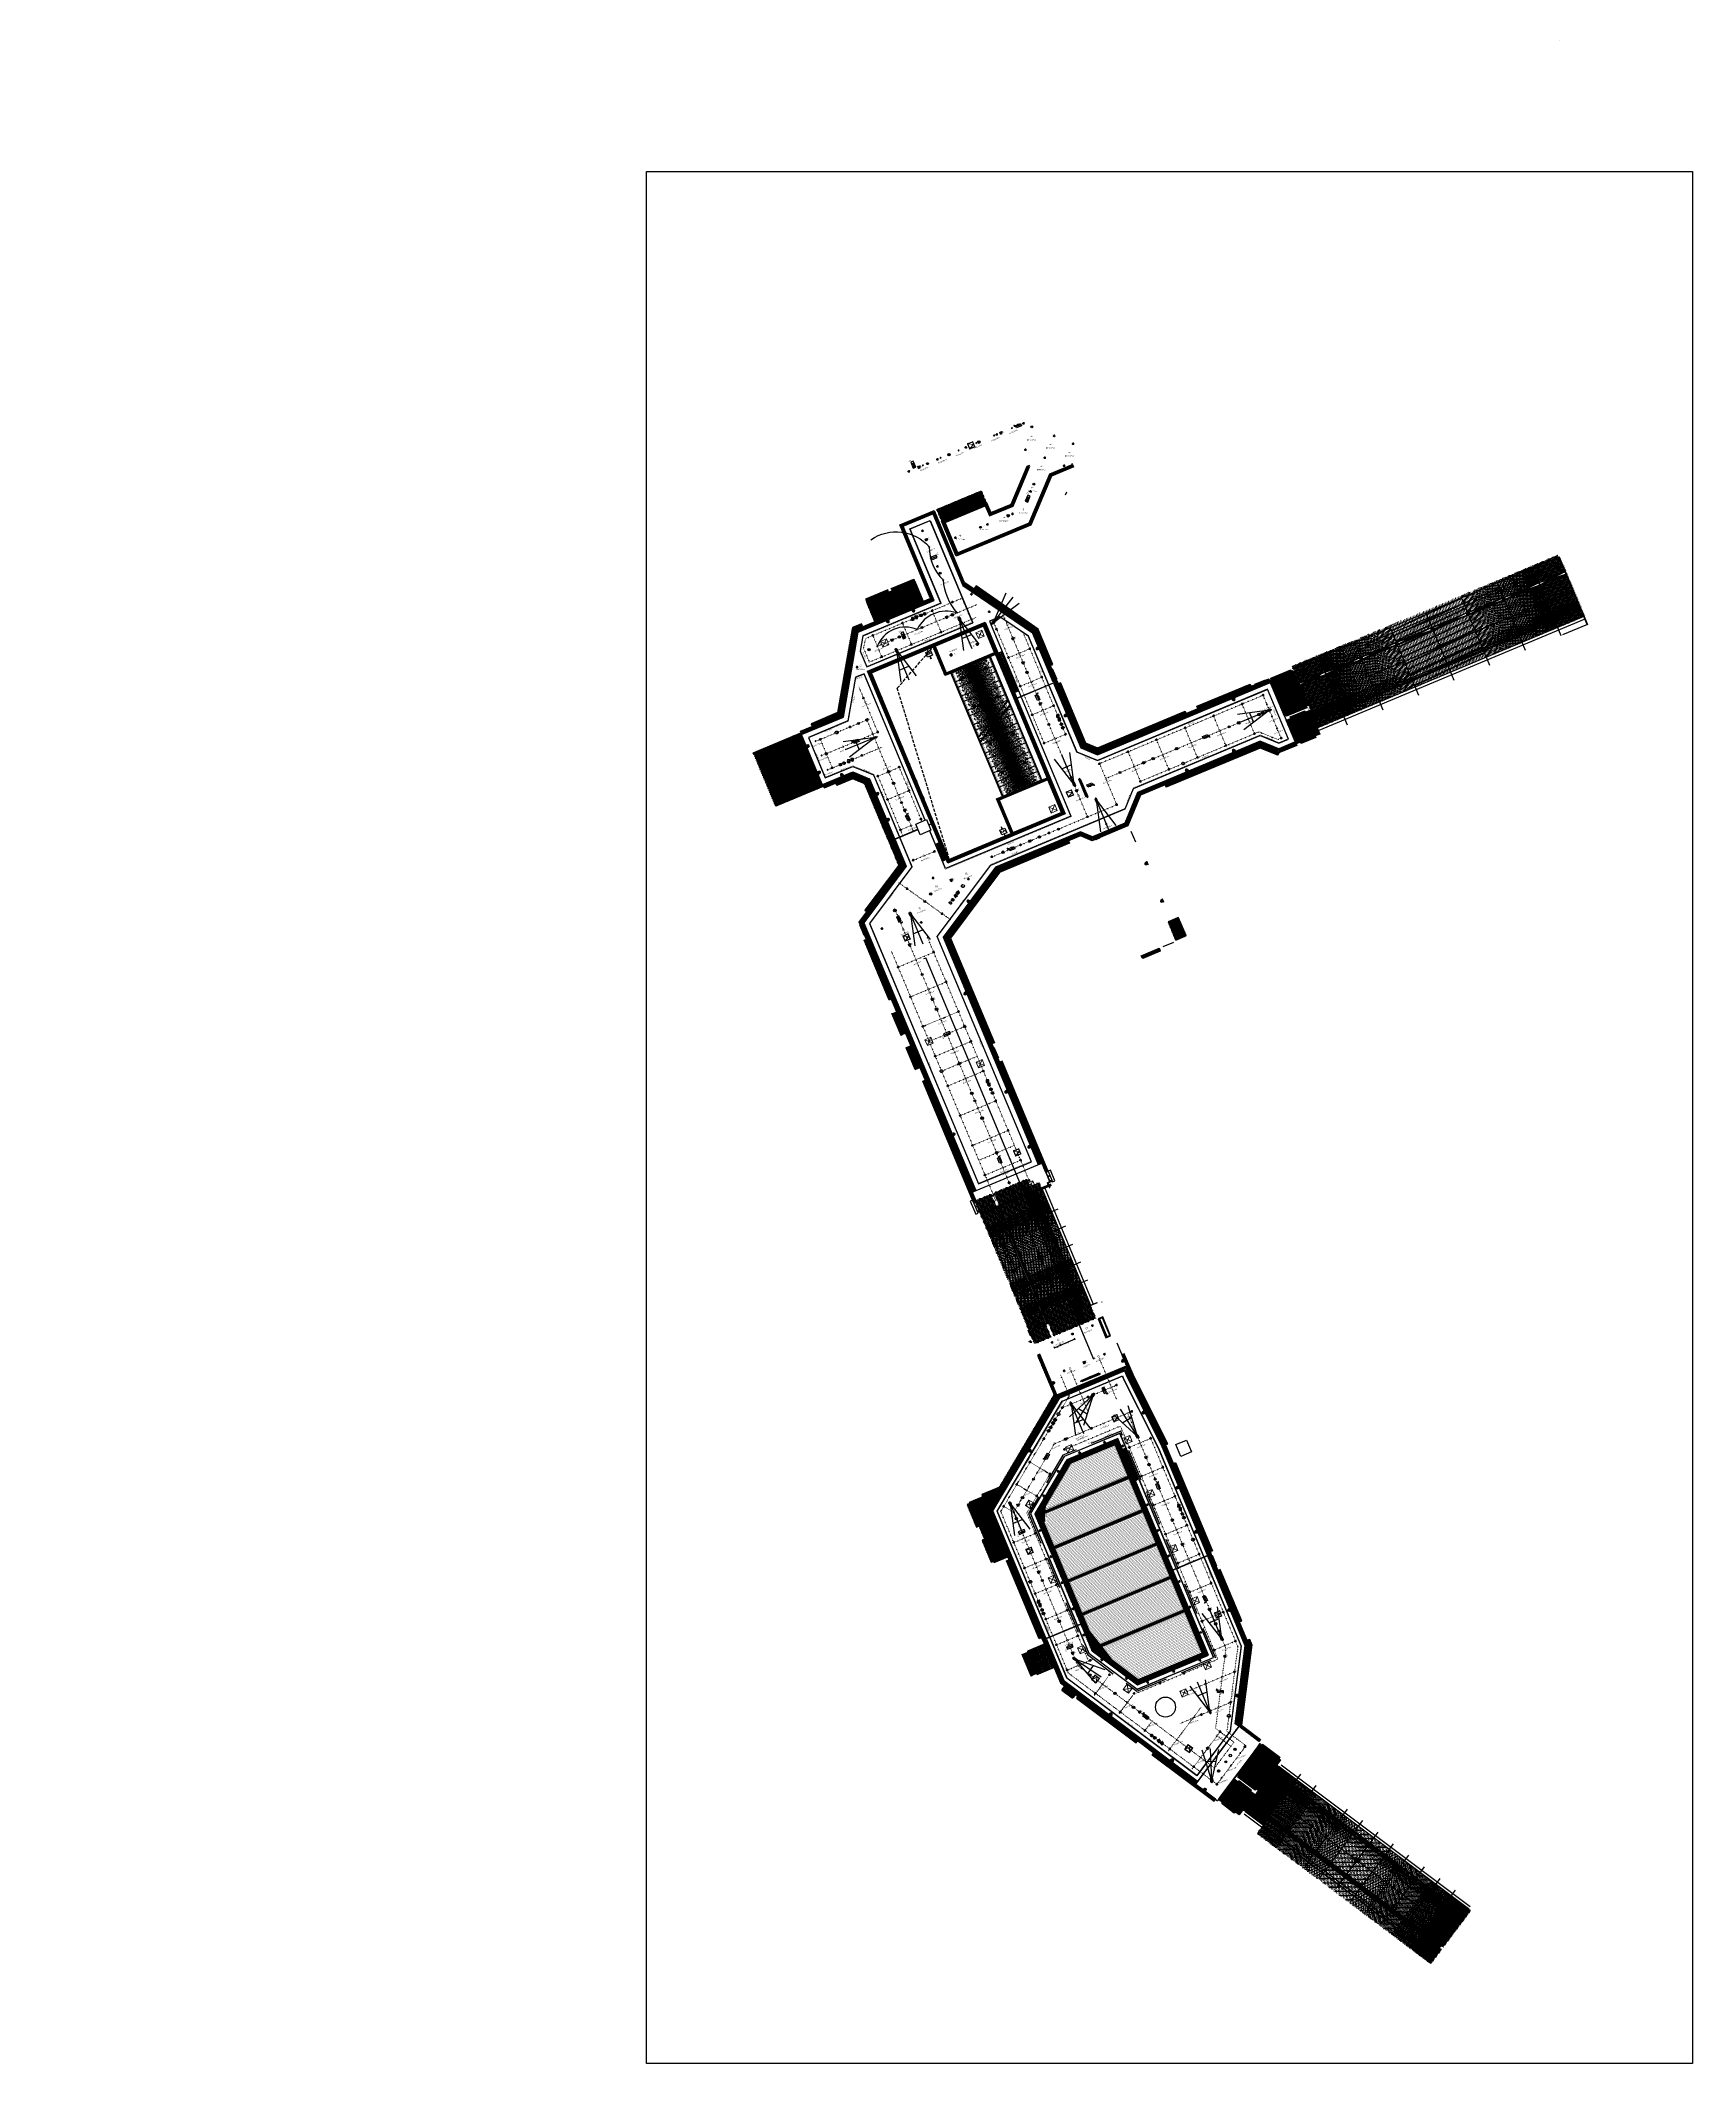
# Model space of a CAD drawing. Header units: millimetres. Extents: x 712803 to 922331, y -1382701 to -1225629.
# Drawn here: x 712803 to 841093, y -1382701 to -1225629 of the extents above; entities that cross this region are included whole.
import ezdxf
from ezdxf.enums import TextEntityAlignment as Align

# ---------------------------------------------------------------- set-up
doc = ezdxf.new("R2010")
doc.units = ezdxf.units.MM
doc.header["$LTSCALE"] = 10
doc.header["$MEASUREMENT"] = 0
for name, pattern in [('ACAD_ISO05W100', [33, 24, -3, 0, -3, 0, -3]), ('ACAD_ISO07W100', [3, 0, -3]), ('CENTER', [50.8, 31.75, -6.35, 6.35, -6.35]), ('DASH', [0.35, 0.25, -0.1]), ('DASHED2', [0.375, 0.25, -0.125]), ('HIDDEN', [0.375, 0.25, -0.125])]:
    doc.linetypes.add(name, pattern=pattern)
for name, color, linetype in [('0E-LT-E', 121, 'Continuous'), ('2MB', 2, 'Continuous'), ('AM_8', 7, 'Continuous'), ('A—墙体', 8, 'Continuous'), ('DIM-标注', 165, 'Continuous'), ('HATCH', 8, 'Continuous'), ('I —平顶—音响设备', 144, 'Continuous'), ('I—地坪—分格', 7, 'Continuous'), ('I—平面—填充01(线状)', 8, 'Continuous'), ('I—平面—消防指示灯、报警器', 10, 'Continuous'), ('I—平面—门', 22, 'Continuous'), ('I—平顶-投影仪、监控', 62, 'Continuous'), ('I—平顶—分格线', 8, 'Continuous'), ('I—平顶—喷淋', 21, 'Continuous'), ('I—平顶—填充01(线状)', 8, 'Continuous'), ('I—平顶—广播（喇叭）', 10, 'Continuous'), ('I—平顶—暖通', 144, 'Continuous'), ('I—平顶—检修口', 144, 'Continuous'), ('I—平顶—消防指示灯', 62, 'Continuous'), ('I—平顶—消防设施', 10, 'Continuous'), ('I—平顶—灯具', 62, 'Continuous'), ('I—平顶—烟感', 144, 'Continuous'), ('I—平顶—设备定位尺寸标注', 232, 'Continuous'), ('I—平顶—通讯', 24, 'Continuous'), ('I—平顶—造型', 122, 'Continuous'), ('I—装饰—中粗', 4, 'Continuous'), ('I—装饰—中线', 70, 'Continuous'), ('I—装饰—填充03(灰度)', 250, 'Continuous'), ('I—装饰—尺寸标注', 232, 'Continuous'), ('I—装饰—细线', 144, 'Continuous'), ('K-C-CLG', 2, 'Continuous'), ('K-EL-6', 8, 'Continuous'), ('P1-L2 BASE$0$A-WALL-Finish', 6, 'Continuous'), ('TRF-P1-2F$0$0100_Exterior facade_124$0$A-BALUSTER', 31, 'Continuous'), ('TRF-P1-2F$0$0100_Exterior facade_124$0$A-WALL', 7, 'Continuous'), ('TRF-P1-2F$0$0100_Exterior facade_124$0$A-WALL-Glass', 4, 'Continuous'), ('TSC_huilu', 145, 'Continuous'), ('TSC_lighting', 52, 'Continuous'), ('WALL-饰面填充1', 250, 'Continuous'), ('疏散指示', 4, 'Continuous')]:
    doc.layers.add(name, color=color, linetype=linetype)
doc.layers.add('LPA_LIGTFIXR_REF-', color=71, linetype='Continuous', plot=False)
for name, color, linetype, lineweight in [('WALL-钢架基层', 30, 'Continuous', 9), ('检\\M+18F43\\M+18CFB', 7, 'Continuous', 0), ('风口', 7, 'Continuous', 20)]:
    doc.layers.add(name, color=color, linetype=linetype, lineweight=lineweight)
doc.styles.add('_TEL_DIM', font='SIMPLEX', dxfattribs={"width": 0.8, "height": 3.5, "bigfont": 'HZTXT'})
doc.styles.add('ARIAL', font='arial.ttf')
doc.styles.add('hz', font='Microsoft YaHei.ttf', dxfattribs={"width": 0.8, "height": 5})
doc.styles.get("Standard").update_dxf_attribs({"font": 'arial.ttf'})
doc.styles.add('XD2008', font='xd-hzs.shx', dxfattribs={"width": 0.7, "bigfont": 'xd-hztxt.shx'})
doc.styles.add('平顶图图例(客房区A2）$0$HZDX', font='ROMANS.shx', dxfattribs={"width": 0.8, "bigfont": 'hztxt.shx'})
doc.styles.add('平顶图图例(客房区A2）$0$XD2008', font='SIMYOU.TTF', dxfattribs={"width": 0.7})
doc.styles.add('幼圆', font='SIMYOU.TTF', dxfattribs={"width": 0.7})
doc.dimstyles.new('\\M+19557\\M+18F80', dxfattribs={"dimtxt": 2.5, "dimasz": 0.8, "dimexe": 0, "dimexo": 0, "dimgap": 1, "dimtad": 1, "dimdec": 0, "dimzin": 0, "dimdsep": 46, "dimtxsty": 'Standard', "dimblk": 'DOT', "dimcen": 1, "dimaunit": 1, "dimadec": 3, "dimazin": 0, "dimtfac": 1, "dimtdec": 0, "dimtmove": 2, "dimatfit": 3, "dimfxl": 0, "dimtolj": 1, "dimtzin": 0, "dimarcsym": 0})
doc.dimstyles.new('XD30', dxfattribs={"dimscale": 30, "dimtxt": 2.5, "dimasz": 1, "dimexe": 1, "dimexo": 1, "dimgap": 0.8, "dimtad": 1, "dimdec": 0, "dimrnd": 5, "dimdsep": 46, "dimtxsty": 'ARIAL', "dimblk1": 'ARCHTICK', "dimblk2": 'ARCHTICK', "dimsah": 1, "dimcen": -0.9, "dimdle": 1, "dimclrd": 256, "dimclre": 256, "dimclrt": 40, "dimaunit": 1, "dimadec": 0, "dimazin": 0, "dimtfac": 0.35, "dimtdec": 0, "dimtix": 1, "dimtmove": 2, "dimatfit": 3, "dimldrblk": 'ARCHTICK', "dimfxl": 0, "dimtvp": 0.8, "dimtolj": 1, "dimtzin": 0, "dimarcsym": 0})
pattern_1 = [(90.68913, (763676.32, -1331262.48), (-112.49186, -1.35307), []), (90.68913, (763713.37, -1331224.53), (-112.49186, -1.35307), [])]
pattern_2 = [(90.68913, (763279.68, -1330276.59), (-112.49186, -1.35307), []), (90.68913, (763316.72, -1330238.64), (-112.49186, -1.35307), [])]
pattern_3 = [(90.69066, (778957.56, -1301109.88), (-112.49183, -1.35607), []), (90.69066, (778994.6, -1301071.94), (-112.49183, -1.35607), [])]
pattern_4 = [(90.68915, (788315.3, -1287144.2), (-112.4919, -1.3531), []), (90.68915, (788352.34, -1287106.26), (-112.4919, -1.3531), [])]
pattern_5 = [(90.68915, (788315.3, -1287144.2), (-112.49186, -1.3531), []), (90.68915, (788352.34, -1287106.26), (-112.49186, -1.3531), [])]
pattern_6 = [(90.6875, (798052.36, -1352875.16), (-112.4919, -1.3499), []), (90.6875, (798089.4, -1352837.21), (-112.4919, -1.3499), [])]
pattern_7 = [(90.6875, (798052.36, -1352875.16), (-112.4919, -1.3499), []), (90.6875, (798089.4, -1352837.21), (-112.4919, -1.3499), [])]
pattern_8 = [(90.68885, (805571.99, -1277057.2), (-112.49187, -1.35252), []), (90.68885, (805609.04, -1277019.25), (-112.49187, -1.35252), [])]

# ---------------------------------------------------------------- blocks, each defined once
blk = doc.blocks.new('RI-DL01sw')
at = {"layer": 'TSC_lighting', "const_width": 16.5}
blk.add_lwpolyline([(82, 0, 0.4142136), (0, 82, 0.4142136), (-83, 0, 0.4142136), (0, -83, 0.4142136)], format="xyb", close=True, dxfattribs=at)
at = {"layer": 'TSC_lighting', "const_width": 8.25}
for points in [[(82, 0), (-83, 0)], [(0, -83), (0, 82)]]:
    blk.add_lwpolyline(points, dxfattribs=at)
at = {"layer": 'TSC_lighting', "style": 'ARIAL'}
blk.add_text('RI-DL01sw', height=100, dxfattribs=at).set_placement((0, -280), align=Align.MIDDLE_CENTER)
blk.add_text('RI-DL01sw', height=100, dxfattribs=at).set_placement((0, -280), align=Align.MIDDLE_CENTER)
blk = doc.blocks.new('*D1476')
at = {"layer": 'Defpoints', "color": 0, "transparency": 16777216}
for p in [(68, 57), (68, 0), (-67, 0)]:
    blk.add_point(p, dxfattribs=at)
at = {"color": 0, "transparency": 16777216, "insert": (57, 73), "char_height": 15, "attachment_point": 5}
blk.add_mtext('\\A1;135', dxfattribs=at)
blk = doc.blocks.new('_Dot')
at = {"color": 0, "linetype": 'ByBlock', "lineweight": -2}
blk.add_line((-0.5, 0), (-1, 0), dxfattribs=at)
at = {"color": 0, "linetype": 'ByBlock', "const_width": 0.5}
blk.add_lwpolyline([(-0.25, 0, 1), (0.25, 0, 1)], format="xyb", close=True, dxfattribs=at)
blk = doc.blocks.new('吸顶红外探测器')
blk.add_circle((15, 199), 100)
at = {"style": '幼圆', "width": 0.7}
blk.add_text('IR', height=105, dxfattribs=at).set_placement((-39, 148))
blk = doc.blocks.new('背景音乐广播')
at = {"extrusion": (-0.142132, 0.122044, 0.982295)}
for p, q in [((-48, 26, -10), (-47, -30, -3)), ((-48, 26, -10), (-20, 26, -6)), ((-20, 26, -6), (33, 56, -2)), ((-20, 26, -6), (-20, -29, 1)), ((33, 56, -2), (34, -58, 12)), ((-20, -29, 1), (-47, -30, -3)), ((34, -58, 12), (-20, -29, 1))]:
    blk.add_line(p, q, dxfattribs=at)
blk.add_circle((0, 0), 100)
at = {"color": 7, "extrusion": (-0.142132, 0.122044, 0.982295), "style": '_TEL_DIM', "flags": 1}
blk.add_attdef('A', text='', height=0.004, rotation=131.61197, dxfattribs=at).set_placement((0, 0), align=Align.MIDDLE_CENTER)
blk = doc.blocks.new('吸顶扬声器')
for p, q in [((-58, -33), (0, 67)), ((0, 67), (58, -33)), ((58, -33), (-58, -33))]:
    blk.add_line(p, q)
blk.add_circle((0, 0), 67.2)
blk = doc.blocks.new('pl')
blk.add_hatch(color=256).paths.add_polyline_path([(19, 0, 1), (-19, 0, 1)])
for radius in [40, 19.2]:
    blk.add_circle((0, 0), radius)
blk = doc.blocks.new('应急照明灯')
at = {"ltscale": 250}
for p, q in [((-150, -150), (-150, 150)), ((-150, 150), (150, 150)), ((150, 150), (-150, -150)), ((150, -150), (-150, 150)), ((150, -150), (150, 150)), ((-150, -150), (150, -150))]:
    blk.add_line(p, q, dxfattribs=at)
blk.add_circle((0, 0), 90, dxfattribs=at)
at = {"style": '平顶图图例(客房区A2）$0$XD2008', "width": 0.7}
blk.add_text('E', height=300, dxfattribs=at).set_placement((338, -143), align=Align.CENTER)
blk = doc.blocks.new('平顶图图例(客房区A2）$0$烟感')
at = {"layer": 'I—平顶—烟感', "linetype": 'Continuous'}
blk.add_circle((0, 0), 2.16, dxfattribs=at)
at = {"layer": 'I—平顶—烟感', "linetype": 'Continuous', "style": '平顶图图例(客房区A2）$0$HZDX'}
blk.add_text('Y', height=2.86, dxfattribs=at).set_placement((-1.1, -1.7))
blk = doc.blocks.new('上下喷1111')
h = blk.add_hatch(color=256)
h.dxf.hatch_style = 1
edge = h.paths.add_edge_path()
edge.add_arc((0, 0), 0.5, 0, 180)
edge.add_arc((0, 0), 0.5, 180, 360)
at = {"elevation": 0}
for points in [[(-1, 0, -1), (1, 0, 0.084041)], [(-1, 0, 1), (1, 0, -0.084041)]]:
    blk.add_lwpolyline(points, format="xyb", dxfattribs=at)
blk.add_lwpolyline([(0.5, 0, 1), (-0.5, 0, 1)], format="xyb", close=True, dxfattribs=at)
blk = doc.blocks.new('*D1473')
at = {"layer": 'Defpoints', "color": 0, "transparency": 16777216}
for p in [(43, 36), (43, 0), (-42, 0)]:
    blk.add_point(p, dxfattribs=at)
at = {"color": 0, "transparency": 16777216, "insert": (36, 46), "char_height": 15, "attachment_point": 5}
blk.add_mtext('\\A1;85', dxfattribs=at)
blk = doc.blocks.new('SDRFEWR')
for centre, radius in [((-525, 75), 10), ((-450, 0), 10), ((-300, 0), 10), ((-225, 75), 10), ((-150, 0), 10), ((0, 150), 10), ((0, 0), 10), ((-525, -1125), 35), ((-525, -1275), 35), ((-525, -975), 30), ((-525, -1425), 30), ((-525, -825), 25), ((-525, -1575), 25), ((-525, -675), 20), ((-525, -525), 15), ((-525, -75), 10), ((-525, -225), 10), ((-525, -375), 10), ((-450, -1200), 40.2), ((-450, -1050), 35), ((-450, -1350), 35), ((-450, -900), 30), ((-450, -1500), 30), ((-450, -750), 25), ((-450, -600), 20), ((-450, -450), 15), ((-450, -150), 10), ((-450, -300), 10), ((-375, -1125), 35), ((-375, -1275), 35), ((-375, -975), 30), ((-375, -1425), 30), ((-375, -825), 25), ((-375, -1575), 25), ((-375, -675), 20), ((-375, -525), 15), ((-375, -75), 10), ((-375, -225), 10), ((-375, -375), 10), ((-300, -1200), 40.2), ((-300, -1050), 35), ((-300, -1350), 35), ((-300, -900), 30), ((-300, -1500), 30), ((-300, -750), 25), ((-300, -600), 20), ((-300, -450), 15), ((-300, -150), 10), ((-300, -300), 10), ((-225, -1125), 35), ((-225, -1275), 35), ((-225, -975), 30), ((-225, -1425), 30), ((-225, -825), 25), ((-225, -1575), 25), ((-225, -675), 20), ((-225, -525), 15), ((-225, -75), 10), ((-225, -225), 10), ((-225, -375), 10), ((-150, -1200), 40.2), ((-150, -1050), 35), ((-150, -1350), 35), ((-150, -900), 30), ((-150, -1500), 30), ((-150, -750), 25), ((-150, -600), 20), ((-150, -450), 15), ((-150, -150), 10), ((-150, -300), 10), ((-75, -1125), 35), ((-75, -1275), 35), ((-75, -975), 30), ((-75, -1425), 30), ((-75, -825), 25), ((-75, -1575), 25), ((-75, -675), 20), ((-75, -525), 15), ((-75, -75), 10), ((-75, -225), 10), ((-75, -375), 10), ((0, -1200), 40.2), ((0, -1050), 35), ((0, -1350), 35), ((0, -900), 30), ((0, -1500), 30), ((0, -750), 25), ((0, -600), 20), ((0, -450), 15), ((0, -150), 10), ((0, -300), 10), ((-525, -1725), 20), ((-525, -1875), 15), ((-525, -2025), 10), ((-525, -2175), 10), ((-525, -2325), 10), ((-525, -2475), 10), ((-450, -1650), 25), ((-450, -1800), 20), ((-450, -1950), 15), ((-450, -2100), 10), ((-450, -2250), 10), ((-450, -2400), 10), ((-375, -1725), 20), ((-375, -1875), 15), ((-375, -2025), 10), ((-375, -2175), 10), ((-375, -2325), 10), ((-300, -1650), 25), ((-300, -1800), 20), ((-300, -1950), 15), ((-300, -2100), 10), ((-300, -2250), 10), ((-300, -2400), 10), ((-225, -1725), 20), ((-225, -1875), 15), ((-225, -2025), 10), ((-225, -2175), 10), ((-225, -2325), 10), ((-225, -2475), 10), ((-150, -1650), 25), ((-150, -1800), 20), ((-150, -1950), 15), ((-150, -2100), 10), ((-150, -2250), 10), ((-150, -2400), 10), ((-75, -1725), 20), ((-75, -1875), 15), ((-75, -2025), 10), ((-75, -2175), 10), ((-75, -2325), 10), ((0, -1650), 25), ((0, -1800), 20), ((0, -1950), 15), ((0, -2100), 10), ((0, -2250), 10), ((0, -2400), 10), ((0, -2550), 10)]:
    blk.add_circle(centre, radius)
blk = doc.blocks.new('扶梯底部填充')
for p, q in [((-10366, 1650), (20, 1650, 0)), ((-10366, 1630), (20, 1630, 0)), ((20, -1630, 0), (-10366, -1630)), ((20, -1650, 0), (-10366, -1650))]:
    blk.add_line(p, q)
for points in [[(-10346, 1630), (-10346, -1630)], [(-9600, 1630), (-9600, -1630)], [(-8400, 1630), (-8400, -1630)], [(-7200, 1630), (-7200, -1630)], [(-7200, 1630), (-7200, -1630)], [(-7200, 1630), (-7200, -1630)], [(-6000, 1630), (-6000, -1630)], [(-4800, 1630), (-4800, -1630)], [(-3600, 1630), (-3600, -1630)], [(-2400, 1630), (-2400, -1630)], [(-1200, 1630), (-1200, -1630)], [(0, 1630), (0, -1630)]]:
    blk.add_lwpolyline(points)
for centre, radius in [((-10273, 0, 0), 40.2), ((-10273, 150, 0), 35), ((-10273, 300, 0), 30), ((-10273, 450, 0), 25), ((-10273, 600, 0), 20), ((-10273, 750, 0), 15), ((-10273, 1200, 0), 10), ((-10273, 1050, 0), 10), ((-10273, 900, 0), 10), ((-10198, 75, 0), 35), ((-10198, 225, 0), 30), ((-10198, 375, 0), 25), ((-10198, 525, 0), 20), ((-10198, 675, 0), 15), ((-10198, 1275, 0), 10), ((-10198, 1125, 0), 10), ((-10198, 975, 0), 10), ((-10198, 825, 0), 10), ((-10123, 0, 0), 40.2), ((-10123, 150, 0), 35), ((-10123, 300, 0), 30), ((-10123, 450, 0), 25), ((-10123, 600, 0), 20), ((-10123, 750, 0), 15), ((-10123, 1200, 0), 10), ((-10123, 1050, 0), 10), ((-10123, 900, 0), 10), ((-10048, 75, 0), 35), ((-10048, 225, 0), 30), ((-10048, 375, 0), 25), ((-10048, 525, 0), 20), ((-10048, 675, 0), 15), ((-10048, 1125, 0), 10), ((-10048, 975, 0), 10), ((-10048, 825, 0), 10), ((-9973, 0, 0), 40.2), ((-9973, 150, 0), 35), ((-9973, 300, 0), 30), ((-9973, 450, 0), 25), ((-9973, 600, 0), 20), ((-9973, 750, 0), 15), ((-9973, 1350, 0), 10), ((-9973, 1200, 0), 10), ((-9973, 1050, 0), 10), ((-9973, 900, 0), 10), ((-373, 0, 0), 40.2), ((-373, 150, 0), 35), ((-373, 300, 0), 30), ((-373, 450, 0), 25), ((-373, 600, 0), 20), ((-373, 750, 0), 15), ((-373, 1350, 0), 10), ((-373, 1200, 0), 10), ((-373, 1050, 0), 10), ((-373, 900, 0), 10), ((-298, 75, 0), 35), ((-298, 225, 0), 30), ((-298, 375, 0), 25), ((-298, 525, 0), 20), ((-298, 675, 0), 15), ((-298, 1125, 0), 10), ((-298, 975, 0), 10), ((-298, 825, 0), 10), ((-223, 0, 0), 40.2), ((-223, 150, 0), 35), ((-223, 300, 0), 30), ((-223, 450, 0), 25), ((-223, 600, 0), 20), ((-223, 750, 0), 15), ((-223, 1200, 0), 10), ((-223, 1050, 0), 10), ((-223, 900, 0), 10), ((-148, 75, 0), 35), ((-148, 225, 0), 30), ((-148, 375, 0), 25), ((-148, 525, 0), 20), ((-148, 675, 0), 15), ((-148, 1275, 0), 10), ((-148, 1125, 0), 10), ((-148, 975, 0), 10), ((-148, 825, 0), 10), ((-73, 0, 0), 40.2), ((-73, 150, 0), 35), ((-73, 300, 0), 30), ((-73, 450, 0), 25), ((-73, 600, 0), 20), ((-73, 750, 0), 15), ((-73, 1200, 0), 10), ((-73, 1050, 0), 10), ((-73, 900, 0), 10), ((-10273, -150, 0), 35), ((-10273, -300, 0), 30), ((-10273, -450, 0), 25), ((-10273, -600, 0), 20), ((-10273, -750, 0), 15), ((-10273, -900, 0), 10), ((-10273, -1050, 0), 10), ((-10273, -1200, 0), 10), ((-10198, -75, 0), 35), ((-10198, -225, 0), 30), ((-10198, -375, 0), 25), ((-10198, -525, 0), 20), ((-10198, -675, 0), 15), ((-10198, -825, 0), 10), ((-10198, -975, 0), 10), ((-10198, -1125, 0), 10), ((-10198, -1275, 0), 10), ((-10123, -150, 0), 35), ((-10123, -300, 0), 30), ((-10123, -450, 0), 25), ((-10123, -600, 0), 20), ((-10123, -750, 0), 15), ((-10123, -900, 0), 10), ((-10123, -1050, 0), 10), ((-10123, -1200, 0), 10), ((-10048, -75, 0), 35), ((-10048, -225, 0), 30), ((-10048, -375, 0), 25), ((-10048, -525, 0), 20), ((-10048, -675, 0), 15), ((-10048, -825, 0), 10), ((-10048, -975, 0), 10), ((-10048, -1125, 0), 10), ((-9973, -150, 0), 35), ((-9973, -300, 0), 30), ((-9973, -450, 0), 25), ((-9973, -600, 0), 20), ((-9973, -750, 0), 15), ((-9973, -900, 0), 10), ((-9973, -1050, 0), 10), ((-9973, -1200, 0), 10), ((-9973, -1350, 0), 10), ((-373, -150, 0), 35), ((-373, -300, 0), 30), ((-373, -450, 0), 25), ((-373, -600, 0), 20), ((-373, -750, 0), 15), ((-373, -900, 0), 10), ((-373, -1050, 0), 10), ((-373, -1200, 0), 10), ((-373, -1350, 0), 10), ((-298, -75, 0), 35), ((-298, -225, 0), 30), ((-298, -375, 0), 25), ((-298, -525, 0), 20), ((-298, -675, 0), 15), ((-298, -825, 0), 10), ((-298, -975, 0), 10), ((-298, -1125, 0), 10), ((-223, -150, 0), 35), ((-223, -300, 0), 30), ((-223, -450, 0), 25), ((-223, -600, 0), 20), ((-223, -750, 0), 15), ((-223, -900, 0), 10), ((-223, -1050, 0), 10), ((-223, -1200, 0), 10), ((-148, -75, 0), 35), ((-148, -225, 0), 30), ((-148, -375, 0), 25), ((-148, -525, 0), 20), ((-148, -675, 0), 15), ((-148, -825, 0), 10), ((-148, -975, 0), 10), ((-148, -1125, 0), 10), ((-148, -1275, 0), 10), ((-73, -150, 0), 35), ((-73, -300, 0), 30), ((-73, -450, 0), 25), ((-73, -600, 0), 20), ((-73, -750, 0), 15), ((-73, -900, 0), 10), ((-73, -1050, 0), 10), ((-73, -1200, 0), 10)]:
    blk.add_circle(centre, radius)
for p in [(-9373, 1200, 0), (-8773, 1200, 0), (-8173, 1200, 0), (-7573, 1200, 0), (-6973, 1200, 0), (-6373, 1200, 0), (-5773, 1200, 0), (-5173, 1200, 0)]:
    blk.add_blockref('SDRFEWR', p)
at = {"xscale": -0.9999999999999998}
for p in [(-5173, 1200, 0), (-4573, 1200, 0), (-3973, 1200, 0), (-3373, 1200, 0), (-2773, 1200, 0), (-2173, 1200, 0), (-1573, 1200, 0), (-973, 1200, 0)]:
    blk.add_blockref('SDRFEWR', p, dxfattribs=at)
blk = doc.blocks.new('防护冷却水幕')
for p, q in [((-0.8, 0), (-0.8, 1)), ((-0.8, 1), (0.7, 1)), ((-0.8, 0), (-0.5, 0)), ((0.5, 0, 0), (0.7, 0, 0)), ((0.7, 0, 0), (0.7, 1, 0))]:
    blk.add_line(p, q)
for points in [[(-0.5, 0, -0.999989), (0.5, 0, 0.066758)], [(-0.5, 0, 0.999989), (0.5, 0, -0.066758)]]:
    blk.add_lwpolyline(points, format="xyb")
blk = doc.blocks.new('*D1470')
at = {"layer": 'Defpoints', "color": 0, "transparency": 16777216}
for p in [(83, 69), (83, 0), (-82, 0)]:
    blk.add_point(p, dxfattribs=at)
at = {"color": 0, "transparency": 16777216, "insert": (69, 89), "char_height": 15, "attachment_point": 5}
blk.add_mtext('\\A1;165', dxfattribs=at)
blk = doc.blocks.new('A$Cd42e4ebf')
at = {"lineweight": 0}
for p, q in [((8.8, 7.4), (0, 7.4)), ((0, 7.4), (0, 5.9)), ((0.6, 5.9), (0.6, 3.8)), ((8.2, 3.8), (8.2, 5.9)), ((8.8, 5.9), (8.8, 7.4))]:
    blk.add_line(p, q, dxfattribs=at)
for points in [[(8.8, 5.9), (0, 5.9)], [(0.6, 3.8), (2.8, 3.8)], [(2.8, 5.9), (2.8, 0.6)], [(6, 5.9), (6, 0.6)], [(8.2, 3.8), (6, 3.8)]]:
    blk.add_lwpolyline(points, dxfattribs=at)
for centre, radius in [((4.4, 3.6), 1.65), ((3.3, 4.2), 0.257), ((3.3, 3), 0.271), ((4.4, 3.6), 0.804), ((4.4, 4.8), 0.254), ((4.4, 2.3), 0.255), ((5.5, 4.1), 0.254), ((5.4, 2.9), 0.269)]:
    blk.add_circle(centre, radius, dxfattribs=at)
for radius, start, end in [(3.73, 176.0995, 3.9005), (3.4, 175.7108, 4.2892)]:
    blk.add_arc((4.4, 3.6), radius, start, end, dxfattribs=at)
blk = doc.blocks.new('*D58')
at = {"layer": 'Defpoints', "color": 0, "transparency": 16777216}
for p in [(43, 36), (43, 0), (-42, 0)]:
    blk.add_point(p, dxfattribs=at)
at = {"color": 0, "transparency": 16777216, "insert": (36, 46), "char_height": 15, "attachment_point": 5}
blk.add_mtext('\\A1;85', dxfattribs=at)
blk = doc.blocks.new('100')
at = {"layer": 'I—平顶—分格线'}
for centre in [(-2950, -35), (-2950, -65), (-2950, -95), (-2950, -125), (-2950, -155), (-2950, -185), (-2950, -215), (-2950, -245), (-2950, -275), (-2950, -305), (-2950, -335), (-2950, -365), (-2950, -395), (-2950, -425), (-2950, -455), (-2950, -485), (-2950, -515), (-2950, -545), (-2950, -575), (-2950, -605), (-2950, -635), (-2950, -665), (-2950, -695), (-2950, -725), (-2950, -755), (-2950, -785), (-2950, -815), (-2950, -845), (-2950, -875), (-2950, -905), (-2950, -935), (-2950, -965), (-2950, -995), (-2950, -1025), (-2950, -1055), (-2950, -1085), (-2950, -1115), (-2950, -1145), (-2950, -1175), (-2950, -1205), (-2950, -1235), (-2950, -1265), (-2950, -1295), (-2950, -1325), (-2950, -1355), (-2950, -1385), (-2850, -20), (-2850, -50), (-2850, -80), (-2850, -110), (-2850, -140), (-2850, -170), (-2850, -200), (-2850, -230), (-2850, -260), (-2850, -290), (-2850, -320), (-2850, -350), (-2850, -380), (-2850, -410), (-2850, -440), (-2850, -470), (-2850, -500), (-2850, -530), (-2850, -560), (-2850, -590), (-2850, -620), (-2850, -650), (-2850, -680), (-2850, -710), (-2850, -740), (-2850, -770), (-2850, -800), (-2850, -830), (-2850, -860), (-2850, -890), (-2850, -920), (-2850, -950), (-2850, -980), (-2850, -1010), (-2850, -1040), (-2850, -1070), (-2850, -1100), (-2850, -1130), (-2850, -1160), (-2850, -1190), (-2850, -1220), (-2850, -1250), (-2850, -1280), (-2850, -1310), (-2850, -1340), (-2850, -1370), (-2750, -35), (-2750, -65), (-2750, -95), (-2750, -125), (-2750, -155), (-2750, -185), (-2750, -215), (-2750, -245), (-2750, -275), (-2750, -305), (-2750, -335), (-2750, -365), (-2750, -395), (-2750, -425), (-2750, -455), (-2750, -485), (-2750, -515), (-2750, -545), (-2750, -575), (-2750, -605), (-2750, -635), (-2750, -665), (-2750, -695), (-2750, -725), (-2750, -755), (-2750, -785), (-2750, -815), (-2750, -845), (-2750, -875), (-2750, -905), (-2750, -935), (-2750, -965), (-2750, -995), (-2750, -1025), (-2750, -1055), (-2750, -1085), (-2750, -1115), (-2750, -1145), (-2750, -1175), (-2750, -1205), (-2750, -1235), (-2750, -1265), (-2750, -1295), (-2750, -1325), (-2750, -1355), (-2750, -1385), (-2650, -20), (-2650, -50), (-2650, -80), (-2650, -110), (-2650, -140), (-2650, -170), (-2650, -200), (-2650, -230), (-2650, -260), (-2650, -290), (-2650, -320), (-2650, -350), (-2650, -380), (-2650, -410), (-2650, -440), (-2650, -470), (-2650, -500), (-2650, -530), (-2650, -560), (-2650, -590), (-2650, -620), (-2650, -650), (-2650, -680), (-2650, -710), (-2650, -740), (-2650, -770), (-2650, -800), (-2650, -830), (-2650, -860), (-2650, -890), (-2650, -920), (-2650, -950), (-2650, -980), (-2650, -1010), (-2650, -1040), (-2650, -1070), (-2650, -1100), (-2650, -1130), (-2650, -1160), (-2650, -1190), (-2650, -1220), (-2650, -1250), (-2650, -1280), (-2650, -1310), (-2650, -1340), (-2650, -1370), (-2550, -35), (-2550, -65), (-2550, -95), (-2550, -125), (-2550, -155), (-2550, -185), (-2550, -215), (-2550, -245), (-2550, -275), (-2550, -305), (-2550, -335), (-2550, -365), (-2550, -395), (-2550, -425), (-2550, -455), (-2550, -485), (-2550, -515), (-2550, -545), (-2550, -575), (-2550, -605), (-2550, -635), (-2550, -665), (-2550, -695), (-2550, -725), (-2550, -755), (-2550, -785), (-2550, -815), (-2550, -845), (-2550, -875), (-2550, -905), (-2550, -935), (-2550, -965), (-2550, -995), (-2550, -1025), (-2550, -1055), (-2550, -1085), (-2550, -1115), (-2550, -1145), (-2550, -1175), (-2550, -1205), (-2550, -1235), (-2550, -1265), (-2550, -1295), (-2550, -1325), (-2550, -1355), (-2550, -1385), (-2450, -20), (-2450, -50), (-2450, -80), (-2450, -110), (-2450, -140), (-2450, -170), (-2450, -200), (-2450, -230), (-2450, -260), (-2450, -290), (-2450, -320), (-2450, -350), (-2450, -380), (-2450, -410), (-2450, -440), (-2450, -470), (-2450, -500), (-2450, -530), (-2450, -560), (-2450, -590), (-2450, -620), (-2450, -650), (-2450, -680), (-2450, -710), (-2450, -740), (-2450, -770), (-2450, -800), (-2450, -830), (-2450, -860), (-2450, -890), (-2450, -920), (-2450, -950), (-2450, -980), (-2450, -1010), (-2450, -1040), (-2450, -1070), (-2450, -1100), (-2450, -1130), (-2450, -1160), (-2450, -1190), (-2450, -1220), (-2450, -1250), (-2450, -1280), (-2450, -1310), (-2450, -1340), (-2450, -1370), (-2350, -35), (-2350, -65), (-2350, -95), (-2350, -125), (-2350, -155), (-2350, -185), (-2350, -215), (-2350, -245), (-2350, -275), (-2350, -305), (-2350, -335), (-2350, -365), (-2350, -395), (-2350, -425), (-2350, -455), (-2350, -485), (-2350, -515), (-2350, -545), (-2350, -575), (-2350, -605), (-2350, -635), (-2350, -665), (-2350, -695), (-2350, -725), (-2350, -755), (-2350, -785), (-2350, -815), (-2350, -845), (-2350, -875), (-2350, -905), (-2350, -935), (-2350, -965), (-2350, -995), (-2350, -1025), (-2350, -1055), (-2350, -1085), (-2350, -1115), (-2350, -1145), (-2350, -1175), (-2350, -1205), (-2350, -1235), (-2350, -1265), (-2350, -1295), (-2350, -1325), (-2350, -1355), (-2350, -1385), (-2250, -20), (-2250, -50), (-2250, -80), (-2250, -110), (-2250, -140), (-2250, -170), (-2250, -200), (-2250, -230), (-2250, -260), (-2250, -290), (-2250, -320), (-2250, -350), (-2250, -380), (-2250, -410), (-2250, -440), (-2250, -470), (-2250, -500), (-2250, -530), (-2250, -560), (-2250, -590), (-2250, -620), (-2250, -650), (-2250, -680), (-2250, -710), (-2250, -740), (-2250, -770), (-2250, -800), (-2250, -830), (-2250, -860), (-2250, -890), (-2250, -920), (-2250, -950), (-2250, -980), (-2250, -1010), (-2250, -1040), (-2250, -1070), (-2250, -1100), (-2250, -1130), (-2250, -1160), (-2250, -1190), (-2250, -1220), (-2250, -1250), (-2250, -1280), (-2250, -1310), (-2250, -1340), (-2250, -1370), (-2150, -35), (-2150, -65), (-2150, -95), (-2150, -125), (-2150, -155), (-2150, -185), (-2150, -215), (-2150, -245), (-2150, -275), (-2150, -305), (-2150, -335), (-2150, -365), (-2150, -395), (-2150, -425), (-2150, -455), (-2150, -485), (-2150, -515), (-2150, -545), (-2150, -575), (-2150, -605), (-2150, -635), (-2150, -665), (-2150, -695), (-2150, -725), (-2150, -755), (-2150, -785), (-2150, -815), (-2150, -845), (-2150, -875), (-2150, -905), (-2150, -935), (-2150, -965), (-2150, -995), (-2150, -1025), (-2150, -1055), (-2150, -1085), (-2150, -1115), (-2150, -1145), (-2150, -1175), (-2150, -1205), (-2150, -1235), (-2150, -1265), (-2150, -1295), (-2150, -1325), (-2150, -1355), (-2150, -1385), (-2050, -20), (-2050, -50), (-2050, -80), (-2050, -110), (-2050, -140), (-2050, -170), (-2050, -200), (-2050, -230), (-2050, -260), (-2050, -290), (-2050, -320), (-2050, -350), (-2050, -380), (-2050, -410), (-2050, -440), (-2050, -470), (-2050, -500), (-2050, -530), (-2050, -560), (-2050, -590), (-2050, -620), (-2050, -650), (-2050, -680), (-2050, -710), (-2050, -740), (-2050, -770), (-2050, -800), (-2050, -830), (-2050, -860), (-2050, -890), (-2050, -920), (-2050, -950), (-2050, -980), (-2050, -1010), (-2050, -1040), (-2050, -1070), (-2050, -1100), (-2050, -1130), (-2050, -1160), (-2050, -1190), (-2050, -1220), (-2050, -1250), (-2050, -1280), (-2050, -1310), (-2050, -1340), (-2050, -1370), (-1950, -35), (-1950, -65), (-1950, -95), (-1950, -125), (-1950, -155), (-1950, -185), (-1950, -215), (-1950, -245), (-1950, -275), (-1950, -305), (-1950, -335), (-1950, -365), (-1950, -395), (-1950, -425), (-1950, -455), (-1950, -485), (-1950, -515), (-1950, -545), (-1950, -575), (-1950, -605), (-1950, -635), (-1950, -665), (-1950, -695), (-1950, -725), (-1950, -755), (-1950, -785), (-1950, -815), (-1950, -845), (-1950, -875), (-1950, -905), (-1950, -935), (-1950, -965), (-1950, -995), (-1950, -1025), (-1950, -1055), (-1950, -1085), (-1950, -1115), (-1950, -1145), (-1950, -1175), (-1950, -1205), (-1950, -1235), (-1950, -1265), (-1950, -1295), (-1950, -1325), (-1950, -1355), (-1950, -1385), (-1850, -20), (-1850, -50), (-1850, -80), (-1850, -110), (-1850, -140), (-1850, -170), (-1850, -200), (-1850, -230), (-1850, -260), (-1850, -290), (-1850, -320), (-1850, -350), (-1850, -380), (-1850, -410), (-1850, -440), (-1850, -470), (-1850, -500), (-1850, -530), (-1850, -560), (-1850, -590), (-1850, -620), (-1850, -650), (-1850, -680), (-1850, -710), (-1850, -740), (-1850, -770), (-1850, -800), (-1850, -830), (-1850, -860), (-1850, -890), (-1850, -920), (-1850, -950), (-1850, -980), (-1850, -1010), (-1850, -1040), (-1850, -1070), (-1850, -1100), (-1850, -1130), (-1850, -1160), (-1850, -1190), (-1850, -1220), (-1850, -1250), (-1850, -1280), (-1850, -1310), (-1850, -1340), (-1850, -1370), (-1750, -35), (-1750, -65), (-1750, -95), (-1750, -125), (-1750, -155), (-1750, -185), (-1750, -215), (-1750, -245), (-1750, -275), (-1750, -305), (-1750, -335), (-1750, -365), (-1750, -395), (-1750, -425), (-1750, -455), (-1750, -485), (-1750, -515), (-1750, -545), (-1750, -575), (-1750, -605), (-1750, -635), (-1750, -665), (-1750, -695), (-1750, -725), (-1750, -755), (-1750, -785), (-1750, -815), (-1750, -845), (-1750, -875), (-1750, -905), (-1750, -935), (-1750, -965), (-1750, -995), (-1750, -1025), (-1750, -1055), (-1750, -1085), (-1750, -1115), (-1750, -1145), (-1750, -1175), (-1750, -1205), (-1750, -1235), (-1750, -1265), (-1750, -1295), (-1750, -1325), (-1750, -1355), (-1750, -1385), (-1650, -20), (-1650, -50), (-1650, -80), (-1650, -110), (-1650, -140), (-1650, -170), (-1650, -200), (-1650, -230), (-1650, -260), (-1650, -290), (-1650, -320), (-1650, -350), (-1650, -380), (-1650, -410), (-1650, -440), (-1650, -470), (-1650, -500), (-1650, -530), (-1650, -560), (-1650, -590), (-1650, -620), (-1650, -650), (-1650, -680), (-1650, -710), (-1650, -740), (-1650, -770), (-1650, -800), (-1650, -830), (-1650, -860), (-1650, -890), (-1650, -920), (-1650, -950), (-1650, -980), (-1650, -1010), (-1650, -1040), (-1650, -1070), (-1650, -1100), (-1650, -1130), (-1650, -1160), (-1650, -1190), (-1650, -1220), (-1650, -1250), (-1650, -1280), (-1650, -1310), (-1650, -1340), (-1650, -1370), (-1550, -35), (-1550, -65), (-1550, -95), (-1550, -125), (-1550, -155), (-1550, -185), (-1550, -215), (-1550, -245), (-1550, -275), (-1550, -305), (-1550, -335), (-1550, -365), (-1550, -395), (-1550, -425), (-1550, -455), (-1550, -485), (-1550, -515), (-1550, -545), (-1550, -575), (-1550, -605), (-1550, -635), (-1550, -665), (-1550, -695), (-1550, -725), (-1550, -755), (-1550, -785), (-1550, -815), (-1550, -845), (-1550, -875), (-1550, -905), (-1550, -935), (-1550, -965), (-1550, -995), (-1550, -1025), (-1550, -1055), (-1550, -1085), (-1550, -1115), (-1550, -1145), (-1550, -1175), (-1550, -1205), (-1550, -1235), (-1550, -1265), (-1550, -1295), (-1550, -1325), (-1550, -1355), (-1550, -1385), (-1450, -20), (-1450, -50), (-1450, -80), (-1450, -110), (-1450, -140), (-1450, -170), (-1450, -200), (-1450, -230), (-1450, -260), (-1450, -290), (-1450, -320), (-1450, -350), (-1450, -380), (-1450, -410), (-1450, -440), (-1450, -470), (-1450, -500), (-1450, -530), (-1450, -560), (-1450, -590), (-1450, -620), (-1450, -650), (-1450, -680), (-1450, -710), (-1450, -740), (-1450, -770), (-1450, -800), (-1450, -830), (-1450, -860), (-1450, -890), (-1450, -920), (-1450, -950), (-1450, -980), (-1450, -1010), (-1450, -1040), (-1450, -1070), (-1450, -1100), (-1450, -1130), (-1450, -1160), (-1450, -1190), (-1450, -1220), (-1450, -1250), (-1450, -1280), (-1450, -1310), (-1450, -1340), (-1450, -1370), (-1350, -35), (-1350, -65), (-1350, -95), (-1350, -125), (-1350, -155), (-1350, -185), (-1350, -215), (-1350, -245), (-1350, -275), (-1350, -305), (-1350, -335), (-1350, -365), (-1350, -395), (-1350, -425), (-1350, -455), (-1350, -485), (-1350, -515), (-1350, -545), (-1350, -575), (-1350, -605), (-1350, -635), (-1350, -665), (-1350, -695), (-1350, -725), (-1350, -755), (-1350, -785), (-1350, -815), (-1350, -845), (-1350, -875), (-1350, -905), (-1350, -935), (-1350, -965), (-1350, -995), (-1350, -1025), (-1350, -1055), (-1350, -1085), (-1350, -1115), (-1350, -1145), (-1350, -1175), (-1350, -1205), (-1350, -1235), (-1350, -1265), (-1350, -1295), (-1350, -1325), (-1350, -1355), (-1350, -1385), (-1250, -20), (-1250, -50), (-1250, -80), (-1250, -110), (-1250, -140), (-1250, -170), (-1250, -200), (-1250, -230), (-1250, -260), (-1250, -290), (-1250, -320), (-1250, -350), (-1250, -380), (-1250, -410), (-1250, -440), (-1250, -470), (-1250, -500), (-1250, -530), (-1250, -560), (-1250, -590), (-1250, -620), (-1250, -650), (-1250, -680), (-1250, -710), (-1250, -740), (-1250, -770), (-1250, -800), (-1250, -830), (-1250, -860), (-1250, -890), (-1250, -920), (-1250, -950), (-1250, -980), (-1250, -1010), (-1250, -1040), (-1250, -1070), (-1250, -1100), (-1250, -1130), (-1250, -1160), (-1250, -1190), (-1250, -1220), (-1250, -1250), (-1250, -1280), (-1250, -1310), (-1250, -1340), (-1250, -1370), (-1150, -35), (-1150, -65), (-1150, -95), (-1150, -125), (-1150, -155), (-1150, -185), (-1150, -215), (-1150, -245), (-1150, -275), (-1150, -305), (-1150, -335), (-1150, -365), (-1150, -395), (-1150, -425), (-1150, -455), (-1150, -485), (-1150, -515), (-1150, -545), (-1150, -575), (-1150, -605), (-1150, -635), (-1150, -665), (-1150, -695), (-1150, -725), (-1150, -755), (-1150, -785), (-1150, -815), (-1150, -845), (-1150, -875), (-1150, -905), (-1150, -935), (-1150, -965), (-1150, -995), (-1150, -1025), (-1150, -1055), (-1150, -1085), (-1150, -1115), (-1150, -1145), (-1150, -1175), (-1150, -1205), (-1150, -1235), (-1150, -1265), (-1150, -1295), (-1150, -1325), (-1150, -1355), (-1150, -1385), (-1050, -20), (-1050, -50), (-1050, -80), (-1050, -110), (-1050, -140), (-1050, -170), (-1050, -200), (-1050, -230), (-1050, -260), (-1050, -290), (-1050, -320), (-1050, -350), (-1050, -380), (-1050, -410), (-1050, -440), (-1050, -470), (-1050, -500), (-1050, -530), (-1050, -560), (-1050, -590), (-1050, -620), (-1050, -650), (-1050, -680), (-1050, -710), (-1050, -740), (-1050, -770), (-1050, -800), (-1050, -830), (-1050, -860), (-1050, -890), (-1050, -920), (-1050, -950), (-1050, -980), (-1050, -1010), (-1050, -1040), (-1050, -1070), (-1050, -1100), (-1050, -1130), (-1050, -1160), (-1050, -1190), (-1050, -1220), (-1050, -1250), (-1050, -1280), (-1050, -1310), (-1050, -1340), (-1050, -1370), (-950, -35), (-950, -65), (-950, -95), (-950, -125), (-950, -155), (-950, -185), (-950, -215), (-950, -245), (-950, -275), (-950, -305), (-950, -335), (-950, -365), (-950, -395), (-950, -425), (-950, -455), (-950, -485), (-950, -515), (-950, -545), (-950, -575), (-950, -605), (-950, -635), (-950, -665), (-950, -695), (-950, -725), (-950, -755), (-950, -785), (-950, -815), (-950, -845), (-950, -875), (-950, -905), (-950, -935), (-950, -965), (-950, -995), (-950, -1025), (-950, -1055), (-950, -1085), (-950, -1115), (-950, -1145), (-950, -1175), (-950, -1205), (-950, -1235), (-950, -1265), (-950, -1295), (-950, -1325), (-950, -1355), (-950, -1385), (-850, -20), (-850, -50), (-850, -80), (-850, -110), (-850, -140), (-850, -170), (-850, -200), (-850, -230), (-850, -260), (-850, -290), (-850, -320), (-850, -350), (-850, -380), (-850, -410), (-850, -440), (-850, -470), (-850, -500), (-850, -530), (-850, -560), (-850, -590), (-850, -620), (-850, -650), (-850, -680), (-850, -710), (-850, -740), (-850, -770), (-850, -800), (-850, -830), (-850, -860), (-850, -890), (-850, -920), (-850, -950), (-850, -980), (-850, -1010), (-850, -1040), (-850, -1070), (-850, -1100), (-850, -1130), (-850, -1160), (-850, -1190), (-850, -1220), (-850, -1250), (-850, -1280), (-850, -1310), (-850, -1340), (-850, -1370), (-750, -35), (-750, -65), (-750, -95), (-750, -125), (-750, -155), (-750, -185), (-750, -215), (-750, -245), (-750, -275), (-750, -305), (-750, -335), (-750, -365), (-750, -395), (-750, -425), (-750, -455), (-750, -485), (-750, -515), (-750, -545), (-750, -575), (-750, -605), (-750, -635), (-750, -665), (-750, -695), (-750, -725), (-750, -755), (-750, -785), (-750, -815), (-750, -845), (-750, -875), (-750, -905), (-750, -935), (-750, -965), (-750, -995), (-750, -1025), (-750, -1055), (-750, -1085), (-750, -1115), (-750, -1145), (-750, -1175), (-750, -1205), (-750, -1235), (-750, -1265), (-750, -1295), (-750, -1325), (-750, -1355), (-750, -1385), (-650, -20), (-650, -50), (-650, -80), (-650, -110), (-650, -140), (-650, -170), (-650, -200), (-650, -230), (-650, -260), (-650, -290), (-650, -320), (-650, -350), (-650, -380), (-650, -410), (-650, -440), (-650, -470), (-650, -500), (-650, -530), (-650, -560), (-650, -590), (-650, -620), (-650, -650), (-650, -680), (-650, -710), (-650, -740), (-650, -770), (-650, -800), (-650, -830), (-650, -860), (-650, -890), (-650, -920), (-650, -950), (-650, -980), (-650, -1010), (-650, -1040), (-650, -1070), (-650, -1100), (-650, -1130), (-650, -1160), (-650, -1190), (-650, -1220), (-650, -1250), (-650, -1280), (-650, -1310), (-650, -1340), (-650, -1370), (-550, -35), (-550, -65), (-550, -95), (-550, -125), (-550, -155), (-550, -185), (-550, -215), (-550, -245), (-550, -275), (-550, -305), (-550, -335), (-550, -365), (-550, -395), (-550, -425), (-550, -455), (-550, -485), (-550, -515), (-550, -545), (-550, -575), (-550, -605), (-550, -635), (-550, -665), (-550, -695), (-550, -725), (-550, -755), (-550, -785), (-550, -815), (-550, -845), (-550, -875), (-550, -905), (-550, -935), (-550, -965), (-550, -995), (-550, -1025), (-550, -1055), (-550, -1085), (-550, -1115), (-550, -1145), (-550, -1175), (-550, -1205), (-550, -1235), (-550, -1265), (-550, -1295), (-550, -1325), (-550, -1355), (-550, -1385), (-450, -20), (-450, -50), (-450, -80), (-450, -110), (-450, -140), (-450, -170), (-450, -200), (-450, -230), (-450, -260), (-450, -290), (-450, -320), (-450, -350), (-450, -380), (-450, -410), (-450, -440), (-450, -470), (-450, -500), (-450, -530), (-450, -560), (-450, -590), (-450, -620), (-450, -650), (-450, -680), (-450, -710), (-450, -740), (-450, -770), (-450, -800), (-450, -830), (-450, -860), (-450, -890), (-450, -920), (-450, -950), (-450, -980), (-450, -1010), (-450, -1040), (-450, -1070), (-450, -1100), (-450, -1130), (-450, -1160), (-450, -1190), (-450, -1220), (-450, -1250), (-450, -1280), (-450, -1310), (-450, -1340), (-450, -1370), (-350, -35), (-350, -65), (-350, -95), (-350, -125), (-350, -155), (-350, -185), (-350, -215), (-350, -245), (-350, -275), (-350, -305), (-350, -335), (-350, -365), (-350, -395), (-350, -425), (-350, -455), (-350, -485), (-350, -515), (-350, -545), (-350, -575), (-350, -605), (-350, -635), (-350, -665), (-350, -695), (-350, -725), (-350, -755), (-350, -785), (-350, -815), (-350, -845), (-350, -875), (-350, -905), (-350, -935), (-350, -965), (-350, -995), (-350, -1025), (-350, -1055), (-350, -1085), (-350, -1115), (-350, -1145), (-350, -1175), (-350, -1205), (-350, -1235), (-350, -1265), (-350, -1295), (-350, -1325), (-350, -1355), (-350, -1385), (-250, -20), (-250, -50), (-250, -80), (-250, -110), (-250, -140), (-250, -170), (-250, -200), (-250, -230), (-250, -260), (-250, -290), (-250, -320), (-250, -350), (-250, -380), (-250, -410), (-250, -440), (-250, -470), (-250, -500), (-250, -530), (-250, -560), (-250, -590), (-250, -620), (-250, -650), (-250, -680), (-250, -710), (-250, -740), (-250, -770), (-250, -800), (-250, -830), (-250, -860), (-250, -890), (-250, -920), (-250, -950), (-250, -980), (-250, -1010), (-250, -1040), (-250, -1070), (-250, -1100), (-250, -1130), (-250, -1160), (-250, -1190), (-250, -1220), (-250, -1250), (-250, -1280), (-250, -1310), (-250, -1340), (-250, -1370), (-150, -35), (-150, -65), (-150, -95), (-150, -125), (-150, -155), (-150, -185), (-150, -215), (-150, -245), (-150, -275), (-150, -305), (-150, -335), (-150, -365), (-150, -395), (-150, -425), (-150, -455), (-150, -485), (-150, -515), (-150, -545), (-150, -575), (-150, -605), (-150, -635), (-150, -665), (-150, -695), (-150, -725), (-150, -755), (-150, -785), (-150, -815), (-150, -845), (-150, -875), (-150, -905), (-150, -935), (-150, -965), (-150, -995), (-150, -1025), (-150, -1055), (-150, -1085), (-150, -1115), (-150, -1145), (-150, -1175), (-150, -1205), (-150, -1235), (-150, -1265), (-150, -1295), (-150, -1325), (-150, -1355), (-150, -1385), (-50, -20), (-50, -50), (-50, -80), (-50, -110), (-50, -140), (-50, -170), (-50, -200), (-50, -230), (-50, -260), (-50, -290), (-50, -320), (-50, -350), (-50, -380), (-50, -410), (-50, -440), (-50, -470), (-50, -500), (-50, -530), (-50, -560), (-50, -590), (-50, -620), (-50, -650), (-50, -680), (-50, -710), (-50, -740), (-50, -770), (-50, -800), (-50, -830), (-50, -860), (-50, -890), (-50, -920), (-50, -950), (-50, -980), (-50, -1010), (-50, -1040), (-50, -1070), (-50, -1100), (-50, -1130), (-50, -1160), (-50, -1190), (-50, -1220), (-50, -1250), (-50, -1280), (-50, -1310), (-50, -1340), (-50, -1370)]:
    blk.add_circle(centre, 3, dxfattribs=at)
blk = doc.blocks.new('7890')
at = {"layer": 'I—平顶—分格线', "color": 1}
for centre in [(-2960, -35), (-2960, -65), (-2960, -95), (-2960, -125), (-2960, -155), (-2960, -185), (-2960, -215), (-2960, -245), (-2960, -275), (-2960, -305), (-2960, -335), (-2960, -365), (-2960, -395), (-2960, -425), (-2960, -455), (-2960, -485), (-2960, -515), (-2960, -545), (-2960, -575), (-2960, -605), (-2960, -635), (-2960, -665), (-2960, -695), (-2960, -725), (-2960, -755), (-2960, -785), (-2960, -815), (-2960, -845), (-2960, -875), (-2960, -905), (-2960, -935), (-2960, -965), (-2960, -995), (-2960, -1025), (-2960, -1055), (-2960, -1085), (-2960, -1115), (-2960, -1145), (-2960, -1175), (-2960, -1205), (-2960, -1235), (-2960, -1265), (-2960, -1295), (-2960, -1325), (-2960, -1355), (-2960, -1385), (-2890, -20), (-2890, -50), (-2890, -80), (-2890, -110), (-2890, -140), (-2890, -170), (-2890, -200), (-2890, -230), (-2890, -260), (-2890, -290), (-2890, -320), (-2890, -350), (-2890, -380), (-2890, -410), (-2890, -440), (-2890, -470), (-2890, -500), (-2890, -530), (-2890, -560), (-2890, -590), (-2890, -620), (-2890, -650), (-2890, -680), (-2890, -710), (-2890, -740), (-2890, -770), (-2890, -800), (-2890, -830), (-2890, -860), (-2890, -890), (-2890, -920), (-2890, -950), (-2890, -980), (-2890, -1010), (-2890, -1040), (-2890, -1070), (-2890, -1100), (-2890, -1130), (-2890, -1160), (-2890, -1190), (-2890, -1220), (-2890, -1250), (-2890, -1280), (-2890, -1310), (-2890, -1340), (-2890, -1370), (-2820, -35), (-2820, -65), (-2820, -95), (-2820, -125), (-2820, -155), (-2820, -185), (-2820, -215), (-2820, -245), (-2820, -275), (-2820, -305), (-2820, -335), (-2820, -365), (-2820, -395), (-2820, -425), (-2820, -455), (-2820, -485), (-2820, -515), (-2820, -545), (-2820, -575), (-2820, -605), (-2820, -635), (-2820, -665), (-2820, -695), (-2820, -725), (-2820, -755), (-2820, -785), (-2820, -815), (-2820, -845), (-2820, -875), (-2820, -905), (-2820, -935), (-2820, -965), (-2820, -995), (-2820, -1025), (-2820, -1055), (-2820, -1085), (-2820, -1115), (-2820, -1145), (-2820, -1175), (-2820, -1205), (-2820, -1235), (-2820, -1265), (-2820, -1295), (-2820, -1325), (-2820, -1355), (-2820, -1385), (-2750, -20), (-2750, -50), (-2750, -80), (-2750, -110), (-2750, -140), (-2750, -170), (-2750, -200), (-2750, -230), (-2750, -260), (-2750, -290), (-2750, -320), (-2750, -350), (-2750, -380), (-2750, -410), (-2750, -440), (-2750, -470), (-2750, -500), (-2750, -530), (-2750, -560), (-2750, -590), (-2750, -620), (-2750, -650), (-2750, -680), (-2750, -710), (-2750, -740), (-2750, -770), (-2750, -800), (-2750, -830), (-2750, -860), (-2750, -890), (-2750, -920), (-2750, -950), (-2750, -980), (-2750, -1010), (-2750, -1040), (-2750, -1070), (-2750, -1100), (-2750, -1130), (-2750, -1160), (-2750, -1190), (-2750, -1220), (-2750, -1250), (-2750, -1280), (-2750, -1310), (-2750, -1340), (-2750, -1370), (-2680, -35), (-2680, -65), (-2680, -95), (-2680, -125), (-2680, -155), (-2680, -185), (-2680, -215), (-2680, -245), (-2680, -275), (-2680, -305), (-2680, -335), (-2680, -365), (-2680, -395), (-2680, -425), (-2680, -455), (-2680, -485), (-2680, -515), (-2680, -545), (-2680, -575), (-2680, -605), (-2680, -635), (-2680, -665), (-2680, -695), (-2680, -725), (-2680, -755), (-2680, -785), (-2680, -815), (-2680, -845), (-2680, -875), (-2680, -905), (-2680, -935), (-2680, -965), (-2680, -995), (-2680, -1025), (-2680, -1055), (-2680, -1085), (-2680, -1115), (-2680, -1145), (-2680, -1175), (-2680, -1205), (-2680, -1235), (-2680, -1265), (-2680, -1295), (-2680, -1325), (-2680, -1355), (-2680, -1385), (-2610, -20), (-2610, -50), (-2610, -80), (-2610, -110), (-2610, -140), (-2610, -170), (-2610, -200), (-2610, -230), (-2610, -260), (-2610, -290), (-2610, -320), (-2610, -350), (-2610, -380), (-2610, -410), (-2610, -440), (-2610, -470), (-2610, -500), (-2610, -530), (-2610, -560), (-2610, -590), (-2610, -620), (-2610, -650), (-2610, -680), (-2610, -710), (-2610, -740), (-2610, -770), (-2610, -800), (-2610, -830), (-2610, -860), (-2610, -890), (-2610, -920), (-2610, -950), (-2610, -980), (-2610, -1010), (-2610, -1040), (-2610, -1070), (-2610, -1100), (-2610, -1130), (-2610, -1160), (-2610, -1190), (-2610, -1220), (-2610, -1250), (-2610, -1280), (-2610, -1310), (-2610, -1340), (-2610, -1370), (-2540, -35), (-2540, -65), (-2540, -95), (-2540, -125), (-2540, -155), (-2540, -185), (-2540, -215), (-2540, -245), (-2540, -275), (-2540, -305), (-2540, -335), (-2540, -365), (-2540, -395), (-2540, -425), (-2540, -455), (-2540, -485), (-2540, -515), (-2540, -545), (-2540, -575), (-2540, -605), (-2540, -635), (-2540, -665), (-2540, -695), (-2540, -725), (-2540, -755), (-2540, -785), (-2540, -815), (-2540, -845), (-2540, -875), (-2540, -905), (-2540, -935), (-2540, -965), (-2540, -995), (-2540, -1025), (-2540, -1055), (-2540, -1085), (-2540, -1115), (-2540, -1145), (-2540, -1175), (-2540, -1205), (-2540, -1235), (-2540, -1265), (-2540, -1295), (-2540, -1325), (-2540, -1355), (-2540, -1385), (-2470, -20), (-2470, -50), (-2470, -80), (-2470, -110), (-2470, -140), (-2470, -170), (-2470, -200), (-2470, -230), (-2470, -260), (-2470, -290), (-2470, -320), (-2470, -350), (-2470, -380), (-2470, -410), (-2470, -440), (-2470, -470), (-2470, -500), (-2470, -530), (-2470, -560), (-2470, -590), (-2470, -620), (-2470, -650), (-2470, -680), (-2470, -710), (-2470, -740), (-2470, -770), (-2470, -800), (-2470, -830), (-2470, -860), (-2470, -890), (-2470, -920), (-2470, -950), (-2470, -980), (-2470, -1010), (-2470, -1040), (-2470, -1070), (-2470, -1100), (-2470, -1130), (-2470, -1160), (-2470, -1190), (-2470, -1220), (-2470, -1250), (-2470, -1280), (-2470, -1310), (-2470, -1340), (-2470, -1370), (-2400, -35), (-2400, -65), (-2400, -95), (-2400, -125), (-2400, -155), (-2400, -185), (-2400, -215), (-2400, -245), (-2400, -275), (-2400, -305), (-2400, -335), (-2400, -365), (-2400, -395), (-2400, -425), (-2400, -455), (-2400, -485), (-2400, -515), (-2400, -545), (-2400, -575), (-2400, -605), (-2400, -635), (-2400, -665), (-2400, -695), (-2400, -725), (-2400, -755), (-2400, -785), (-2400, -815), (-2400, -845), (-2400, -875), (-2400, -905), (-2400, -935), (-2400, -965), (-2400, -995), (-2400, -1025), (-2400, -1055), (-2400, -1085), (-2400, -1115), (-2400, -1145), (-2400, -1175), (-2400, -1205), (-2400, -1235), (-2400, -1265), (-2400, -1295), (-2400, -1325), (-2400, -1355), (-2400, -1385), (-2330, -20), (-2330, -50), (-2330, -80), (-2330, -110), (-2330, -140), (-2330, -170), (-2330, -200), (-2330, -230), (-2330, -260), (-2330, -290), (-2330, -320), (-2330, -350), (-2330, -380), (-2330, -410), (-2330, -440), (-2330, -470), (-2330, -500), (-2330, -530), (-2330, -560), (-2330, -590), (-2330, -620), (-2330, -650), (-2330, -680), (-2330, -710), (-2330, -740), (-2330, -770), (-2330, -800), (-2330, -830), (-2330, -860), (-2330, -890), (-2330, -920), (-2330, -950), (-2330, -980), (-2330, -1010), (-2330, -1040), (-2330, -1070), (-2330, -1100), (-2330, -1130), (-2330, -1160), (-2330, -1190), (-2330, -1220), (-2330, -1250), (-2330, -1280), (-2330, -1310), (-2330, -1340), (-2330, -1370), (-2260, -35), (-2260, -65), (-2260, -95), (-2260, -125), (-2260, -155), (-2260, -185), (-2260, -215), (-2260, -245), (-2260, -275), (-2260, -305), (-2260, -335), (-2260, -365), (-2260, -395), (-2260, -425), (-2260, -455), (-2260, -485), (-2260, -515), (-2260, -545), (-2260, -575), (-2260, -605), (-2260, -635), (-2260, -665), (-2260, -695), (-2260, -725), (-2260, -755), (-2260, -785), (-2260, -815), (-2260, -845), (-2260, -875), (-2260, -905), (-2260, -935), (-2260, -965), (-2260, -995), (-2260, -1025), (-2260, -1055), (-2260, -1085), (-2260, -1115), (-2260, -1145), (-2260, -1175), (-2260, -1205), (-2260, -1235), (-2260, -1265), (-2260, -1295), (-2260, -1325), (-2260, -1355), (-2260, -1385), (-2190, -20), (-2190, -50), (-2190, -80), (-2190, -110), (-2190, -140), (-2190, -170), (-2190, -200), (-2190, -230), (-2190, -260), (-2190, -290), (-2190, -320), (-2190, -350), (-2190, -380), (-2190, -410), (-2190, -440), (-2190, -470), (-2190, -500), (-2190, -530), (-2190, -560), (-2190, -590), (-2190, -620), (-2190, -650), (-2190, -680), (-2190, -710), (-2190, -740), (-2190, -770), (-2190, -800), (-2190, -830), (-2190, -860), (-2190, -890), (-2190, -920), (-2190, -950), (-2190, -980), (-2190, -1010), (-2190, -1040), (-2190, -1070), (-2190, -1100), (-2190, -1130), (-2190, -1160), (-2190, -1190), (-2190, -1220), (-2190, -1250), (-2190, -1280), (-2190, -1310), (-2190, -1340), (-2190, -1370), (-2120, -35), (-2120, -65), (-2120, -95), (-2120, -125), (-2120, -155), (-2120, -185), (-2120, -215), (-2120, -245), (-2120, -275), (-2120, -305), (-2120, -335), (-2120, -365), (-2120, -395), (-2120, -425), (-2120, -455), (-2120, -485), (-2120, -515), (-2120, -545), (-2120, -575), (-2120, -605), (-2120, -635), (-2120, -665), (-2120, -695), (-2120, -725), (-2120, -755), (-2120, -785), (-2120, -815), (-2120, -845), (-2120, -875), (-2120, -905), (-2120, -935), (-2120, -965), (-2120, -995), (-2120, -1025), (-2120, -1055), (-2120, -1085), (-2120, -1115), (-2120, -1145), (-2120, -1175), (-2120, -1205), (-2120, -1235), (-2120, -1265), (-2120, -1295), (-2120, -1325), (-2120, -1355), (-2120, -1385), (-2050, -20), (-2050, -50), (-2050, -80), (-2050, -110), (-2050, -140), (-2050, -170), (-2050, -200), (-2050, -230), (-2050, -260), (-2050, -290), (-2050, -320), (-2050, -350), (-2050, -380), (-2050, -410), (-2050, -440), (-2050, -470), (-2050, -500), (-2050, -530), (-2050, -560), (-2050, -590), (-2050, -620), (-2050, -650), (-2050, -680), (-2050, -710), (-2050, -740), (-2050, -770), (-2050, -800), (-2050, -830), (-2050, -860), (-2050, -890), (-2050, -920), (-2050, -950), (-2050, -980), (-2050, -1010), (-2050, -1040), (-2050, -1070), (-2050, -1100), (-2050, -1130), (-2050, -1160), (-2050, -1190), (-2050, -1220), (-2050, -1250), (-2050, -1280), (-2050, -1310), (-2050, -1340), (-2050, -1370), (-1980, -35), (-1980, -65), (-1980, -95), (-1980, -125), (-1980, -155), (-1980, -185), (-1980, -215), (-1980, -245), (-1980, -275), (-1980, -305), (-1980, -335), (-1980, -365), (-1980, -395), (-1980, -425), (-1980, -455), (-1980, -485), (-1980, -515), (-1980, -545), (-1980, -575), (-1980, -605), (-1980, -635), (-1980, -665), (-1980, -695), (-1980, -725), (-1980, -755), (-1980, -785), (-1980, -815), (-1980, -845), (-1980, -875), (-1980, -905), (-1980, -935), (-1980, -965), (-1980, -995), (-1980, -1025), (-1980, -1055), (-1980, -1085), (-1980, -1115), (-1980, -1145), (-1980, -1175), (-1980, -1205), (-1980, -1235), (-1980, -1265), (-1980, -1295), (-1980, -1325), (-1980, -1355), (-1980, -1385)]:
    blk.add_circle(centre, 3, dxfattribs=at)
at = {"layer": 'I—平顶—分格线', "color": 3}
for centre in [(-1910, -20), (-1910, -50), (-1910, -80), (-1910, -110), (-1910, -140), (-1910, -170), (-1910, -200), (-1910, -230), (-1910, -260), (-1910, -290), (-1910, -320), (-1910, -350), (-1910, -380), (-1910, -410), (-1910, -440), (-1910, -470), (-1910, -500), (-1910, -530), (-1910, -560), (-1910, -590), (-1910, -620), (-1910, -650), (-1910, -680), (-1910, -710), (-1910, -740), (-1910, -770), (-1910, -800), (-1910, -830), (-1910, -860), (-1910, -890), (-1910, -920), (-1910, -950), (-1910, -980), (-1910, -1010), (-1910, -1040), (-1910, -1070), (-1910, -1100), (-1910, -1130), (-1910, -1160), (-1910, -1190), (-1910, -1220), (-1910, -1250), (-1910, -1280), (-1910, -1310), (-1910, -1340), (-1910, -1370), (-1830, -35), (-1830, -65), (-1830, -95), (-1830, -125), (-1830, -155), (-1830, -185), (-1830, -215), (-1830, -245), (-1830, -275), (-1830, -305), (-1830, -335), (-1830, -365), (-1830, -395), (-1830, -425), (-1830, -455), (-1830, -485), (-1830, -515), (-1830, -545), (-1830, -575), (-1830, -605), (-1830, -635), (-1830, -665), (-1830, -695), (-1830, -725), (-1830, -755), (-1830, -785), (-1830, -815), (-1830, -845), (-1830, -875), (-1830, -905), (-1830, -935), (-1830, -965), (-1830, -995), (-1830, -1025), (-1830, -1055), (-1830, -1085), (-1830, -1115), (-1830, -1145), (-1830, -1175), (-1830, -1205), (-1830, -1235), (-1830, -1265), (-1830, -1295), (-1830, -1325), (-1830, -1355), (-1830, -1385), (-1750, -20), (-1750, -50), (-1750, -80), (-1750, -110), (-1750, -140), (-1750, -170), (-1750, -200), (-1750, -230), (-1750, -260), (-1750, -290), (-1750, -320), (-1750, -350), (-1750, -380), (-1750, -410), (-1750, -440), (-1750, -470), (-1750, -500), (-1750, -530), (-1750, -560), (-1750, -590), (-1750, -620), (-1750, -650), (-1750, -680), (-1750, -710), (-1750, -740), (-1750, -770), (-1750, -800), (-1750, -830), (-1750, -860), (-1750, -890), (-1750, -920), (-1750, -950), (-1750, -980), (-1750, -1010), (-1750, -1040), (-1750, -1070), (-1750, -1100), (-1750, -1130), (-1750, -1160), (-1750, -1190), (-1750, -1220), (-1750, -1250), (-1750, -1280), (-1750, -1310), (-1750, -1340), (-1750, -1370), (-1670, -35), (-1670, -65), (-1670, -95), (-1670, -125), (-1670, -155), (-1670, -185), (-1670, -215), (-1670, -245), (-1670, -275), (-1670, -305), (-1670, -335), (-1670, -365), (-1670, -395), (-1670, -425), (-1670, -455), (-1670, -485), (-1670, -515), (-1670, -545), (-1670, -575), (-1670, -605), (-1670, -635), (-1670, -665), (-1670, -695), (-1670, -725), (-1670, -755), (-1670, -785), (-1670, -815), (-1670, -845), (-1670, -875), (-1670, -905), (-1670, -935), (-1670, -965), (-1670, -995), (-1670, -1025), (-1670, -1055), (-1670, -1085), (-1670, -1115), (-1670, -1145), (-1670, -1175), (-1670, -1205), (-1670, -1235), (-1670, -1265), (-1670, -1295), (-1670, -1325), (-1670, -1355), (-1670, -1385), (-1590, -20), (-1590, -50), (-1590, -80), (-1590, -110), (-1590, -140), (-1590, -170), (-1590, -200), (-1590, -230), (-1590, -260), (-1590, -290), (-1590, -320), (-1590, -350), (-1590, -380), (-1590, -410), (-1590, -440), (-1590, -470), (-1590, -500), (-1590, -530), (-1590, -560), (-1590, -590), (-1590, -620), (-1590, -650), (-1590, -680), (-1590, -710), (-1590, -740), (-1590, -770), (-1590, -800), (-1590, -830), (-1590, -860), (-1590, -890), (-1590, -920), (-1590, -950), (-1590, -980), (-1590, -1010), (-1590, -1040), (-1590, -1070), (-1590, -1100), (-1590, -1130), (-1590, -1160), (-1590, -1190), (-1590, -1220), (-1590, -1250), (-1590, -1280), (-1590, -1310), (-1590, -1340), (-1590, -1370), (-1510, -35), (-1510, -65), (-1510, -95), (-1510, -125), (-1510, -155), (-1510, -185), (-1510, -215), (-1510, -245), (-1510, -275), (-1510, -305), (-1510, -335), (-1510, -365), (-1510, -395), (-1510, -425), (-1510, -455), (-1510, -485), (-1510, -515), (-1510, -545), (-1510, -575), (-1510, -605), (-1510, -635), (-1510, -665), (-1510, -695), (-1510, -725), (-1510, -755), (-1510, -785), (-1510, -815), (-1510, -845), (-1510, -875), (-1510, -905), (-1510, -935), (-1510, -965), (-1510, -995), (-1510, -1025), (-1510, -1055), (-1510, -1085), (-1510, -1115), (-1510, -1145), (-1510, -1175), (-1510, -1205), (-1510, -1235), (-1510, -1265), (-1510, -1295), (-1510, -1325), (-1510, -1355), (-1510, -1385), (-1430, -20), (-1430, -50), (-1430, -80), (-1430, -110), (-1430, -140), (-1430, -170), (-1430, -200), (-1430, -230), (-1430, -260), (-1430, -290), (-1430, -320), (-1430, -350), (-1430, -380), (-1430, -410), (-1430, -440), (-1430, -470), (-1430, -500), (-1430, -530), (-1430, -560), (-1430, -590), (-1430, -620), (-1430, -650), (-1430, -680), (-1430, -710), (-1430, -740), (-1430, -770), (-1430, -800), (-1430, -830), (-1430, -860), (-1430, -890), (-1430, -920), (-1430, -950), (-1430, -980), (-1430, -1010), (-1430, -1040), (-1430, -1070), (-1430, -1100), (-1430, -1130), (-1430, -1160), (-1430, -1190), (-1430, -1220), (-1430, -1250), (-1430, -1280), (-1430, -1310), (-1430, -1340), (-1430, -1370), (-1350, -35), (-1350, -65), (-1350, -95), (-1350, -125), (-1350, -155), (-1350, -185), (-1350, -215), (-1350, -245), (-1350, -275), (-1350, -305), (-1350, -335), (-1350, -365), (-1350, -395), (-1350, -425), (-1350, -455), (-1350, -485), (-1350, -515), (-1350, -545), (-1350, -575), (-1350, -605), (-1350, -635), (-1350, -665), (-1350, -695), (-1350, -725), (-1350, -755), (-1350, -785), (-1350, -815), (-1350, -845), (-1350, -875), (-1350, -905), (-1350, -935), (-1350, -965), (-1350, -995), (-1350, -1025), (-1350, -1055), (-1350, -1085), (-1350, -1115), (-1350, -1145), (-1350, -1175), (-1350, -1205), (-1350, -1235), (-1350, -1265), (-1350, -1295), (-1350, -1325), (-1350, -1355), (-1350, -1385), (-1270, -20), (-1270, -50), (-1270, -80), (-1270, -110), (-1270, -140), (-1270, -170), (-1270, -200), (-1270, -230), (-1270, -260), (-1270, -290), (-1270, -320), (-1270, -350), (-1270, -380), (-1270, -410), (-1270, -440), (-1270, -470), (-1270, -500), (-1270, -530), (-1270, -560), (-1270, -590), (-1270, -620), (-1270, -650), (-1270, -680), (-1270, -710), (-1270, -740), (-1270, -770), (-1270, -800), (-1270, -830), (-1270, -860), (-1270, -890), (-1270, -920), (-1270, -950), (-1270, -980), (-1270, -1010), (-1270, -1040), (-1270, -1070), (-1270, -1100), (-1270, -1130), (-1270, -1160), (-1270, -1190), (-1270, -1220), (-1270, -1250), (-1270, -1280), (-1270, -1310), (-1270, -1340), (-1270, -1370), (-1190, -35), (-1190, -65), (-1190, -95), (-1190, -125), (-1190, -155), (-1190, -185), (-1190, -215), (-1190, -245), (-1190, -275), (-1190, -305), (-1190, -335), (-1190, -365), (-1190, -395), (-1190, -425), (-1190, -455), (-1190, -485), (-1190, -515), (-1190, -545), (-1190, -575), (-1190, -605), (-1190, -635), (-1190, -665), (-1190, -695), (-1190, -725), (-1190, -755), (-1190, -785), (-1190, -815), (-1190, -845), (-1190, -875), (-1190, -905), (-1190, -935), (-1190, -965), (-1190, -995), (-1190, -1025), (-1190, -1055), (-1190, -1085), (-1190, -1115), (-1190, -1145), (-1190, -1175), (-1190, -1205), (-1190, -1235), (-1190, -1265), (-1190, -1295), (-1190, -1325), (-1190, -1355), (-1190, -1385), (-1110, -20), (-1110, -50), (-1110, -80), (-1110, -110), (-1110, -140), (-1110, -170), (-1110, -200), (-1110, -230), (-1110, -260), (-1110, -290), (-1110, -320), (-1110, -350), (-1110, -380), (-1110, -410), (-1110, -440), (-1110, -470), (-1110, -500), (-1110, -530), (-1110, -560), (-1110, -590), (-1110, -620), (-1110, -650), (-1110, -680), (-1110, -710), (-1110, -740), (-1110, -770), (-1110, -800), (-1110, -830), (-1110, -860), (-1110, -890), (-1110, -920), (-1110, -950), (-1110, -980), (-1110, -1010), (-1110, -1040), (-1110, -1070), (-1110, -1100), (-1110, -1130), (-1110, -1160), (-1110, -1190), (-1110, -1220), (-1110, -1250), (-1110, -1280), (-1110, -1310), (-1110, -1340), (-1110, -1370), (-1030, -35), (-1030, -65), (-1030, -95), (-1030, -125), (-1030, -155), (-1030, -185), (-1030, -215), (-1030, -245), (-1030, -275), (-1030, -305), (-1030, -335), (-1030, -365), (-1030, -395), (-1030, -425), (-1030, -455), (-1030, -485), (-1030, -515), (-1030, -545), (-1030, -575), (-1030, -605), (-1030, -635), (-1030, -665), (-1030, -695), (-1030, -725), (-1030, -755), (-1030, -785), (-1030, -815), (-1030, -845), (-1030, -875), (-1030, -905), (-1030, -935), (-1030, -965), (-1030, -995), (-1030, -1025), (-1030, -1055), (-1030, -1085), (-1030, -1115), (-1030, -1145), (-1030, -1175), (-1030, -1205), (-1030, -1235), (-1030, -1265), (-1030, -1295), (-1030, -1325), (-1030, -1355), (-1030, -1385)]:
    blk.add_circle(centre, 3, dxfattribs=at)
at = {"layer": 'I—平顶—分格线'}
for centre in [(-940, -20), (-940, -50), (-940, -80), (-940, -110), (-940, -140), (-940, -170), (-940, -200), (-940, -230), (-940, -260), (-940, -290), (-940, -320), (-940, -350), (-940, -380), (-940, -410), (-940, -440), (-940, -470), (-940, -500), (-940, -530), (-940, -560), (-940, -590), (-940, -620), (-940, -650), (-940, -680), (-940, -710), (-940, -740), (-940, -770), (-940, -800), (-940, -830), (-940, -860), (-940, -890), (-940, -920), (-940, -950), (-940, -980), (-940, -1010), (-940, -1040), (-940, -1070), (-940, -1100), (-940, -1130), (-940, -1160), (-940, -1190), (-940, -1220), (-940, -1250), (-940, -1280), (-940, -1310), (-940, -1340), (-940, -1370), (-850, -35), (-850, -65), (-850, -95), (-850, -125), (-850, -155), (-850, -185), (-850, -215), (-850, -245), (-850, -275), (-850, -305), (-850, -335), (-850, -365), (-850, -395), (-850, -425), (-850, -455), (-850, -485), (-850, -515), (-850, -545), (-850, -575), (-850, -605), (-850, -635), (-850, -665), (-850, -695), (-850, -725), (-850, -755), (-850, -785), (-850, -815), (-850, -845), (-850, -875), (-850, -905), (-850, -935), (-850, -965), (-850, -995), (-850, -1025), (-850, -1055), (-850, -1085), (-850, -1115), (-850, -1145), (-850, -1175), (-850, -1205), (-850, -1235), (-850, -1265), (-850, -1295), (-850, -1325), (-850, -1355), (-850, -1385), (-760, -20), (-760, -50), (-760, -80), (-760, -110), (-760, -140), (-760, -170), (-760, -200), (-760, -230), (-760, -260), (-760, -290), (-760, -320), (-760, -350), (-760, -380), (-760, -410), (-760, -440), (-760, -470), (-760, -500), (-760, -530), (-760, -560), (-760, -590), (-760, -620), (-760, -650), (-760, -680), (-760, -710), (-760, -740), (-760, -770), (-760, -800), (-760, -830), (-760, -860), (-760, -890), (-760, -920), (-760, -950), (-760, -980), (-760, -1010), (-760, -1040), (-760, -1070), (-760, -1100), (-760, -1130), (-760, -1160), (-760, -1190), (-760, -1220), (-760, -1250), (-760, -1280), (-760, -1310), (-760, -1340), (-760, -1370), (-670, -35), (-670, -65), (-670, -95), (-670, -125), (-670, -155), (-670, -185), (-670, -215), (-670, -245), (-670, -275), (-670, -305), (-670, -335), (-670, -365), (-670, -395), (-670, -425), (-670, -455), (-670, -485), (-670, -515), (-670, -545), (-670, -575), (-670, -605), (-670, -635), (-670, -665), (-670, -695), (-670, -725), (-670, -755), (-670, -785), (-670, -815), (-670, -845), (-670, -875), (-670, -905), (-670, -935), (-670, -965), (-670, -995), (-670, -1025), (-670, -1055), (-670, -1085), (-670, -1115), (-670, -1145), (-670, -1175), (-670, -1205), (-670, -1235), (-670, -1265), (-670, -1295), (-670, -1325), (-670, -1355), (-670, -1385), (-580, -20), (-580, -50), (-580, -80), (-580, -110), (-580, -140), (-580, -170), (-580, -200), (-580, -230), (-580, -260), (-580, -290), (-580, -320), (-580, -350), (-580, -380), (-580, -410), (-580, -440), (-580, -470), (-580, -500), (-580, -530), (-580, -560), (-580, -590), (-580, -620), (-580, -650), (-580, -680), (-580, -710), (-580, -740), (-580, -770), (-580, -800), (-580, -830), (-580, -860), (-580, -890), (-580, -920), (-580, -950), (-580, -980), (-580, -1010), (-580, -1040), (-580, -1070), (-580, -1100), (-580, -1130), (-580, -1160), (-580, -1190), (-580, -1220), (-580, -1250), (-580, -1280), (-580, -1310), (-580, -1340), (-580, -1370), (-490, -35), (-490, -65), (-490, -95), (-490, -125), (-490, -155), (-490, -185), (-490, -215), (-490, -245), (-490, -275), (-490, -305), (-490, -335), (-490, -365), (-490, -395), (-490, -425), (-490, -455), (-490, -485), (-490, -515), (-490, -545), (-490, -575), (-490, -605), (-490, -635), (-490, -665), (-490, -695), (-490, -725), (-490, -755), (-490, -785), (-490, -815), (-490, -845), (-490, -875), (-490, -905), (-490, -935), (-490, -965), (-490, -995), (-490, -1025), (-490, -1055), (-490, -1085), (-490, -1115), (-490, -1145), (-490, -1175), (-490, -1205), (-490, -1235), (-490, -1265), (-490, -1295), (-490, -1325), (-490, -1355), (-490, -1385), (-400, -20), (-400, -50), (-400, -80), (-400, -110), (-400, -140), (-400, -170), (-400, -200), (-400, -230), (-400, -260), (-400, -290), (-400, -320), (-400, -350), (-400, -380), (-400, -410), (-400, -440), (-400, -470), (-400, -500), (-400, -530), (-400, -560), (-400, -590), (-400, -620), (-400, -650), (-400, -680), (-400, -710), (-400, -740), (-400, -770), (-400, -800), (-400, -830), (-400, -860), (-400, -890), (-400, -920), (-400, -950), (-400, -980), (-400, -1010), (-400, -1040), (-400, -1070), (-400, -1100), (-400, -1130), (-400, -1160), (-400, -1190), (-400, -1220), (-400, -1250), (-400, -1280), (-400, -1310), (-400, -1340), (-400, -1370), (-310, -35), (-310, -65), (-310, -95), (-310, -125), (-310, -155), (-310, -185), (-310, -215), (-310, -245), (-310, -275), (-310, -305), (-310, -335), (-310, -365), (-310, -395), (-310, -425), (-310, -455), (-310, -485), (-310, -515), (-310, -545), (-310, -575), (-310, -605), (-310, -635), (-310, -665), (-310, -695), (-310, -725), (-310, -755), (-310, -785), (-310, -815), (-310, -845), (-310, -875), (-310, -905), (-310, -935), (-310, -965), (-310, -995), (-310, -1025), (-310, -1055), (-310, -1085), (-310, -1115), (-310, -1145), (-310, -1175), (-310, -1205), (-310, -1235), (-310, -1265), (-310, -1295), (-310, -1325), (-310, -1355), (-310, -1385), (-220, -20), (-220, -50), (-220, -80), (-220, -110), (-220, -140), (-220, -170), (-220, -200), (-220, -230), (-220, -260), (-220, -290), (-220, -320), (-220, -350), (-220, -380), (-220, -410), (-220, -440), (-220, -470), (-220, -500), (-220, -530), (-220, -560), (-220, -590), (-220, -620), (-220, -650), (-220, -680), (-220, -710), (-220, -740), (-220, -770), (-220, -800), (-220, -830), (-220, -860), (-220, -890), (-220, -920), (-220, -950), (-220, -980), (-220, -1010), (-220, -1040), (-220, -1070), (-220, -1100), (-220, -1130), (-220, -1160), (-220, -1190), (-220, -1220), (-220, -1250), (-220, -1280), (-220, -1310), (-220, -1340), (-220, -1370), (-130, -35), (-130, -65), (-130, -95), (-130, -125), (-130, -155), (-130, -185), (-130, -215), (-130, -245), (-130, -275), (-130, -305), (-130, -335), (-130, -365), (-130, -395), (-130, -425), (-130, -455), (-130, -485), (-130, -515), (-130, -545), (-130, -575), (-130, -605), (-130, -635), (-130, -665), (-130, -695), (-130, -725), (-130, -755), (-130, -785), (-130, -815), (-130, -845), (-130, -875), (-130, -905), (-130, -935), (-130, -965), (-130, -995), (-130, -1025), (-130, -1055), (-130, -1085), (-130, -1115), (-130, -1145), (-130, -1175), (-130, -1205), (-130, -1235), (-130, -1265), (-130, -1295), (-130, -1325), (-130, -1355), (-130, -1385), (-40, -20), (-40, -50), (-40, -80), (-40, -110), (-40, -140), (-40, -170), (-40, -200), (-40, -230), (-40, -260), (-40, -290), (-40, -320), (-40, -350), (-40, -380), (-40, -410), (-40, -440), (-40, -470), (-40, -500), (-40, -530), (-40, -560), (-40, -590), (-40, -620), (-40, -650), (-40, -680), (-40, -710), (-40, -740), (-40, -770), (-40, -800), (-40, -830), (-40, -860), (-40, -890), (-40, -920), (-40, -950), (-40, -980), (-40, -1010), (-40, -1040), (-40, -1070), (-40, -1100), (-40, -1130), (-40, -1160), (-40, -1190), (-40, -1220), (-40, -1250), (-40, -1280), (-40, -1310), (-40, -1340), (-40, -1370)]:
    blk.add_circle(centre, 3, dxfattribs=at)
blk = doc.blocks.new('4560')
at = {"layer": 'I—平顶—分格线', "color": 1}
for centre in [(-2960, -20), (-2960, -50), (-2960, -80), (-2960, -110), (-2960, -140), (-2960, -170), (-2960, -200), (-2960, -230), (-2960, -260), (-2960, -290), (-2960, -320), (-2960, -350), (-2960, -380), (-2960, -410), (-2960, -440), (-2960, -470), (-2960, -500), (-2960, -530), (-2960, -560), (-2960, -590), (-2960, -620), (-2960, -650), (-2960, -680), (-2960, -710), (-2960, -740), (-2960, -770), (-2960, -800), (-2960, -830), (-2960, -860), (-2960, -890), (-2960, -920), (-2960, -950), (-2960, -980), (-2960, -1010), (-2960, -1040), (-2960, -1070), (-2960, -1100), (-2960, -1130), (-2960, -1160), (-2960, -1190), (-2960, -1220), (-2960, -1250), (-2960, -1280), (-2960, -1310), (-2960, -1340), (-2960, -1370), (-2920, -35), (-2920, -65), (-2920, -95), (-2920, -125), (-2920, -155), (-2920, -185), (-2920, -215), (-2920, -245), (-2920, -275), (-2920, -305), (-2920, -335), (-2920, -365), (-2920, -395), (-2920, -425), (-2920, -455), (-2920, -485), (-2920, -515), (-2920, -545), (-2920, -575), (-2920, -605), (-2920, -635), (-2920, -665), (-2920, -695), (-2920, -725), (-2920, -755), (-2920, -785), (-2920, -815), (-2920, -845), (-2920, -875), (-2920, -905), (-2920, -935), (-2920, -965), (-2920, -995), (-2920, -1025), (-2920, -1055), (-2920, -1085), (-2920, -1115), (-2920, -1145), (-2920, -1175), (-2920, -1205), (-2920, -1235), (-2920, -1265), (-2920, -1295), (-2920, -1325), (-2920, -1355), (-2920, -1385), (-2880, -20), (-2880, -50), (-2880, -80), (-2880, -110), (-2880, -140), (-2880, -170), (-2880, -200), (-2880, -230), (-2880, -260), (-2880, -290), (-2880, -320), (-2880, -350), (-2880, -380), (-2880, -410), (-2880, -440), (-2880, -470), (-2880, -500), (-2880, -530), (-2880, -560), (-2880, -590), (-2880, -620), (-2880, -650), (-2880, -680), (-2880, -710), (-2880, -740), (-2880, -770), (-2880, -800), (-2880, -830), (-2880, -860), (-2880, -890), (-2880, -920), (-2880, -950), (-2880, -980), (-2880, -1010), (-2880, -1040), (-2880, -1070), (-2880, -1100), (-2880, -1130), (-2880, -1160), (-2880, -1190), (-2880, -1220), (-2880, -1250), (-2880, -1280), (-2880, -1310), (-2880, -1340), (-2880, -1370), (-2840, -35), (-2840, -65), (-2840, -95), (-2840, -125), (-2840, -155), (-2840, -185), (-2840, -215), (-2840, -245), (-2840, -275), (-2840, -305), (-2840, -335), (-2840, -365), (-2840, -395), (-2840, -425), (-2840, -455), (-2840, -485), (-2840, -515), (-2840, -545), (-2840, -575), (-2840, -605), (-2840, -635), (-2840, -665), (-2840, -695), (-2840, -725), (-2840, -755), (-2840, -785), (-2840, -815), (-2840, -845), (-2840, -875), (-2840, -905), (-2840, -935), (-2840, -965), (-2840, -995), (-2840, -1025), (-2840, -1055), (-2840, -1085), (-2840, -1115), (-2840, -1145), (-2840, -1175), (-2840, -1205), (-2840, -1235), (-2840, -1265), (-2840, -1295), (-2840, -1325), (-2840, -1355), (-2840, -1385), (-2800, -20), (-2800, -50), (-2800, -80), (-2800, -110), (-2800, -140), (-2800, -170), (-2800, -200), (-2800, -230), (-2800, -260), (-2800, -290), (-2800, -320), (-2800, -350), (-2800, -380), (-2800, -410), (-2800, -440), (-2800, -470), (-2800, -500), (-2800, -530), (-2800, -560), (-2800, -590), (-2800, -620), (-2800, -650), (-2800, -680), (-2800, -710), (-2800, -740), (-2800, -770), (-2800, -800), (-2800, -830), (-2800, -860), (-2800, -890), (-2800, -920), (-2800, -950), (-2800, -980), (-2800, -1010), (-2800, -1040), (-2800, -1070), (-2800, -1100), (-2800, -1130), (-2800, -1160), (-2800, -1190), (-2800, -1220), (-2800, -1250), (-2800, -1280), (-2800, -1310), (-2800, -1340), (-2800, -1370), (-2760, -35), (-2760, -65), (-2760, -95), (-2760, -125), (-2760, -155), (-2760, -185), (-2760, -215), (-2760, -245), (-2760, -275), (-2760, -305), (-2760, -335), (-2760, -365), (-2760, -395), (-2760, -425), (-2760, -455), (-2760, -485), (-2760, -515), (-2760, -545), (-2760, -575), (-2760, -605), (-2760, -635), (-2760, -665), (-2760, -695), (-2760, -725), (-2760, -755), (-2760, -785), (-2760, -815), (-2760, -845), (-2760, -875), (-2760, -905), (-2760, -935), (-2760, -965), (-2760, -995), (-2760, -1025), (-2760, -1055), (-2760, -1085), (-2760, -1115), (-2760, -1145), (-2760, -1175), (-2760, -1205), (-2760, -1235), (-2760, -1265), (-2760, -1295), (-2760, -1325), (-2760, -1355), (-2760, -1385), (-2720, -20), (-2720, -50), (-2720, -80), (-2720, -110), (-2720, -140), (-2720, -170), (-2720, -200), (-2720, -230), (-2720, -260), (-2720, -290), (-2720, -320), (-2720, -350), (-2720, -380), (-2720, -410), (-2720, -440), (-2720, -470), (-2720, -500), (-2720, -530), (-2720, -560), (-2720, -590), (-2720, -620), (-2720, -650), (-2720, -680), (-2720, -710), (-2720, -740), (-2720, -770), (-2720, -800), (-2720, -830), (-2720, -860), (-2720, -890), (-2720, -920), (-2720, -950), (-2720, -980), (-2720, -1010), (-2720, -1040), (-2720, -1070), (-2720, -1100), (-2720, -1130), (-2720, -1160), (-2720, -1190), (-2720, -1220), (-2720, -1250), (-2720, -1280), (-2720, -1310), (-2720, -1340), (-2720, -1370), (-2680, -35), (-2680, -65), (-2680, -95), (-2680, -125), (-2680, -155), (-2680, -185), (-2680, -215), (-2680, -245), (-2680, -275), (-2680, -305), (-2680, -335), (-2680, -365), (-2680, -395), (-2680, -425), (-2680, -455), (-2680, -485), (-2680, -515), (-2680, -545), (-2680, -575), (-2680, -605), (-2680, -635), (-2680, -665), (-2680, -695), (-2680, -725), (-2680, -755), (-2680, -785), (-2680, -815), (-2680, -845), (-2680, -875), (-2680, -905), (-2680, -935), (-2680, -965), (-2680, -995), (-2680, -1025), (-2680, -1055), (-2680, -1085), (-2680, -1115), (-2680, -1145), (-2680, -1175), (-2680, -1205), (-2680, -1235), (-2680, -1265), (-2680, -1295), (-2680, -1325), (-2680, -1355), (-2680, -1385), (-2640, -20), (-2640, -50), (-2640, -80), (-2640, -110), (-2640, -140), (-2640, -170), (-2640, -200), (-2640, -230), (-2640, -260), (-2640, -290), (-2640, -320), (-2640, -350), (-2640, -380), (-2640, -410), (-2640, -440), (-2640, -470), (-2640, -500), (-2640, -530), (-2640, -560), (-2640, -590), (-2640, -620), (-2640, -650), (-2640, -680), (-2640, -710), (-2640, -740), (-2640, -770), (-2640, -800), (-2640, -830), (-2640, -860), (-2640, -890), (-2640, -920), (-2640, -950), (-2640, -980), (-2640, -1010), (-2640, -1040), (-2640, -1070), (-2640, -1100), (-2640, -1130), (-2640, -1160), (-2640, -1190), (-2640, -1220), (-2640, -1250), (-2640, -1280), (-2640, -1310), (-2640, -1340), (-2640, -1370), (-2600, -35), (-2600, -65), (-2600, -95), (-2600, -125), (-2600, -155), (-2600, -185), (-2600, -215), (-2600, -245), (-2600, -275), (-2600, -305), (-2600, -335), (-2600, -365), (-2600, -395), (-2600, -425), (-2600, -455), (-2600, -485), (-2600, -515), (-2600, -545), (-2600, -575), (-2600, -605), (-2600, -635), (-2600, -665), (-2600, -695), (-2600, -725), (-2600, -755), (-2600, -785), (-2600, -815), (-2600, -845), (-2600, -875), (-2600, -905), (-2600, -935), (-2600, -965), (-2600, -995), (-2600, -1025), (-2600, -1055), (-2600, -1085), (-2600, -1115), (-2600, -1145), (-2600, -1175), (-2600, -1205), (-2600, -1235), (-2600, -1265), (-2600, -1295), (-2600, -1325), (-2600, -1355), (-2600, -1385), (-2560, -20), (-2560, -50), (-2560, -80), (-2560, -110), (-2560, -140), (-2560, -170), (-2560, -200), (-2560, -230), (-2560, -260), (-2560, -290), (-2560, -320), (-2560, -350), (-2560, -380), (-2560, -410), (-2560, -440), (-2560, -470), (-2560, -500), (-2560, -530), (-2560, -560), (-2560, -590), (-2560, -620), (-2560, -650), (-2560, -680), (-2560, -710), (-2560, -740), (-2560, -770), (-2560, -800), (-2560, -830), (-2560, -860), (-2560, -890), (-2560, -920), (-2560, -950), (-2560, -980), (-2560, -1010), (-2560, -1040), (-2560, -1070), (-2560, -1100), (-2560, -1130), (-2560, -1160), (-2560, -1190), (-2560, -1220), (-2560, -1250), (-2560, -1280), (-2560, -1310), (-2560, -1340), (-2560, -1370), (-2520, -35), (-2520, -65), (-2520, -95), (-2520, -125), (-2520, -155), (-2520, -185), (-2520, -215), (-2520, -245), (-2520, -275), (-2520, -305), (-2520, -335), (-2520, -365), (-2520, -395), (-2520, -425), (-2520, -455), (-2520, -485), (-2520, -515), (-2520, -545), (-2520, -575), (-2520, -605), (-2520, -635), (-2520, -665), (-2520, -695), (-2520, -725), (-2520, -755), (-2520, -785), (-2520, -815), (-2520, -845), (-2520, -875), (-2520, -905), (-2520, -935), (-2520, -965), (-2520, -995), (-2520, -1025), (-2520, -1055), (-2520, -1085), (-2520, -1115), (-2520, -1145), (-2520, -1175), (-2520, -1205), (-2520, -1235), (-2520, -1265), (-2520, -1295), (-2520, -1325), (-2520, -1355), (-2520, -1385), (-2480, -20), (-2480, -50), (-2480, -80), (-2480, -110), (-2480, -140), (-2480, -170), (-2480, -200), (-2480, -230), (-2480, -260), (-2480, -290), (-2480, -320), (-2480, -350), (-2480, -380), (-2480, -410), (-2480, -440), (-2480, -470), (-2480, -500), (-2480, -530), (-2480, -560), (-2480, -590), (-2480, -620), (-2480, -650), (-2480, -680), (-2480, -710), (-2480, -740), (-2480, -770), (-2480, -800), (-2480, -830), (-2480, -860), (-2480, -890), (-2480, -920), (-2480, -950), (-2480, -980), (-2480, -1010), (-2480, -1040), (-2480, -1070), (-2480, -1100), (-2480, -1130), (-2480, -1160), (-2480, -1190), (-2480, -1220), (-2480, -1250), (-2480, -1280), (-2480, -1310), (-2480, -1340), (-2480, -1370), (-2440, -35), (-2440, -65), (-2440, -95), (-2440, -125), (-2440, -155), (-2440, -185), (-2440, -215), (-2440, -245), (-2440, -275), (-2440, -305), (-2440, -335), (-2440, -365), (-2440, -395), (-2440, -425), (-2440, -455), (-2440, -485), (-2440, -515), (-2440, -545), (-2440, -575), (-2440, -605), (-2440, -635), (-2440, -665), (-2440, -695), (-2440, -725), (-2440, -755), (-2440, -785), (-2440, -815), (-2440, -845), (-2440, -875), (-2440, -905), (-2440, -935), (-2440, -965), (-2440, -995), (-2440, -1025), (-2440, -1055), (-2440, -1085), (-2440, -1115), (-2440, -1145), (-2440, -1175), (-2440, -1205), (-2440, -1235), (-2440, -1265), (-2440, -1295), (-2440, -1325), (-2440, -1355), (-2440, -1385), (-2400, -20), (-2400, -50), (-2400, -80), (-2400, -110), (-2400, -140), (-2400, -170), (-2400, -200), (-2400, -230), (-2400, -260), (-2400, -290), (-2400, -320), (-2400, -350), (-2400, -380), (-2400, -410), (-2400, -440), (-2400, -470), (-2400, -500), (-2400, -530), (-2400, -560), (-2400, -590), (-2400, -620), (-2400, -650), (-2400, -680), (-2400, -710), (-2400, -740), (-2400, -770), (-2400, -800), (-2400, -830), (-2400, -860), (-2400, -890), (-2400, -920), (-2400, -950), (-2400, -980), (-2400, -1010), (-2400, -1040), (-2400, -1070), (-2400, -1100), (-2400, -1130), (-2400, -1160), (-2400, -1190), (-2400, -1220), (-2400, -1250), (-2400, -1280), (-2400, -1310), (-2400, -1340), (-2400, -1370), (-2360, -35), (-2360, -65), (-2360, -95), (-2360, -125), (-2360, -155), (-2360, -185), (-2360, -215), (-2360, -245), (-2360, -275), (-2360, -305), (-2360, -335), (-2360, -365), (-2360, -395), (-2360, -425), (-2360, -455), (-2360, -485), (-2360, -515), (-2360, -545), (-2360, -575), (-2360, -605), (-2360, -635), (-2360, -665), (-2360, -695), (-2360, -725), (-2360, -755), (-2360, -785), (-2360, -815), (-2360, -845), (-2360, -875), (-2360, -905), (-2360, -935), (-2360, -965), (-2360, -995), (-2360, -1025), (-2360, -1055), (-2360, -1085), (-2360, -1115), (-2360, -1145), (-2360, -1175), (-2360, -1205), (-2360, -1235), (-2360, -1265), (-2360, -1295), (-2360, -1325), (-2360, -1355), (-2360, -1385), (-2320, -20), (-2320, -50), (-2320, -80), (-2320, -110), (-2320, -140), (-2320, -170), (-2320, -200), (-2320, -230), (-2320, -260), (-2320, -290), (-2320, -320), (-2320, -350), (-2320, -380), (-2320, -410), (-2320, -440), (-2320, -470), (-2320, -500), (-2320, -530), (-2320, -560), (-2320, -590), (-2320, -620), (-2320, -650), (-2320, -680), (-2320, -710), (-2320, -740), (-2320, -770), (-2320, -800), (-2320, -830), (-2320, -860), (-2320, -890), (-2320, -920), (-2320, -950), (-2320, -980), (-2320, -1010), (-2320, -1040), (-2320, -1070), (-2320, -1100), (-2320, -1130), (-2320, -1160), (-2320, -1190), (-2320, -1220), (-2320, -1250), (-2320, -1280), (-2320, -1310), (-2320, -1340), (-2320, -1370), (-2280, -35), (-2280, -65), (-2280, -95), (-2280, -125), (-2280, -155), (-2280, -185), (-2280, -215), (-2280, -245), (-2280, -275), (-2280, -305), (-2280, -335), (-2280, -365), (-2280, -395), (-2280, -425), (-2280, -455), (-2280, -485), (-2280, -515), (-2280, -545), (-2280, -575), (-2280, -605), (-2280, -635), (-2280, -665), (-2280, -695), (-2280, -725), (-2280, -755), (-2280, -785), (-2280, -815), (-2280, -845), (-2280, -875), (-2280, -905), (-2280, -935), (-2280, -965), (-2280, -995), (-2280, -1025), (-2280, -1055), (-2280, -1085), (-2280, -1115), (-2280, -1145), (-2280, -1175), (-2280, -1205), (-2280, -1235), (-2280, -1265), (-2280, -1295), (-2280, -1325), (-2280, -1355), (-2280, -1385), (-2240, -20), (-2240, -50), (-2240, -80), (-2240, -110), (-2240, -140), (-2240, -170), (-2240, -200), (-2240, -230), (-2240, -260), (-2240, -290), (-2240, -320), (-2240, -350), (-2240, -380), (-2240, -410), (-2240, -440), (-2240, -470), (-2240, -500), (-2240, -530), (-2240, -560), (-2240, -590), (-2240, -620), (-2240, -650), (-2240, -680), (-2240, -710), (-2240, -740), (-2240, -770), (-2240, -800), (-2240, -830), (-2240, -860), (-2240, -890), (-2240, -920), (-2240, -950), (-2240, -980), (-2240, -1010), (-2240, -1040), (-2240, -1070), (-2240, -1100), (-2240, -1130), (-2240, -1160), (-2240, -1190), (-2240, -1220), (-2240, -1250), (-2240, -1280), (-2240, -1310), (-2240, -1340), (-2240, -1370), (-2200, -35), (-2200, -65), (-2200, -95), (-2200, -125), (-2200, -155), (-2200, -185), (-2200, -215), (-2200, -245), (-2200, -275), (-2200, -305), (-2200, -335), (-2200, -365), (-2200, -395), (-2200, -425), (-2200, -455), (-2200, -485), (-2200, -515), (-2200, -545), (-2200, -575), (-2200, -605), (-2200, -635), (-2200, -665), (-2200, -695), (-2200, -725), (-2200, -755), (-2200, -785), (-2200, -815), (-2200, -845), (-2200, -875), (-2200, -905), (-2200, -935), (-2200, -965), (-2200, -995), (-2200, -1025), (-2200, -1055), (-2200, -1085), (-2200, -1115), (-2200, -1145), (-2200, -1175), (-2200, -1205), (-2200, -1235), (-2200, -1265), (-2200, -1295), (-2200, -1325), (-2200, -1355), (-2200, -1385), (-2160, -20), (-2160, -50), (-2160, -80), (-2160, -110), (-2160, -140), (-2160, -170), (-2160, -200), (-2160, -230), (-2160, -260), (-2160, -290), (-2160, -320), (-2160, -350), (-2160, -380), (-2160, -410), (-2160, -440), (-2160, -470), (-2160, -500), (-2160, -530), (-2160, -560), (-2160, -590), (-2160, -620), (-2160, -650), (-2160, -680), (-2160, -710), (-2160, -740), (-2160, -770), (-2160, -800), (-2160, -830), (-2160, -860), (-2160, -890), (-2160, -920), (-2160, -950), (-2160, -980), (-2160, -1010), (-2160, -1040), (-2160, -1070), (-2160, -1100), (-2160, -1130), (-2160, -1160), (-2160, -1190), (-2160, -1220), (-2160, -1250), (-2160, -1280), (-2160, -1310), (-2160, -1340), (-2160, -1370), (-2120, -35), (-2120, -65), (-2120, -95), (-2120, -125), (-2120, -155), (-2120, -185), (-2120, -215), (-2120, -245), (-2120, -275), (-2120, -305), (-2120, -335), (-2120, -365), (-2120, -395), (-2120, -425), (-2120, -455), (-2120, -485), (-2120, -515), (-2120, -545), (-2120, -575), (-2120, -605), (-2120, -635), (-2120, -665), (-2120, -695), (-2120, -725), (-2120, -755), (-2120, -785), (-2120, -815), (-2120, -845), (-2120, -875), (-2120, -905), (-2120, -935), (-2120, -965), (-2120, -995), (-2120, -1025), (-2120, -1055), (-2120, -1085), (-2120, -1115), (-2120, -1145), (-2120, -1175), (-2120, -1205), (-2120, -1235), (-2120, -1265), (-2120, -1295), (-2120, -1325), (-2120, -1355), (-2120, -1385), (-2080, -20), (-2080, -50), (-2080, -80), (-2080, -110), (-2080, -140), (-2080, -170), (-2080, -200), (-2080, -230), (-2080, -260), (-2080, -290), (-2080, -320), (-2080, -350), (-2080, -380), (-2080, -410), (-2080, -440), (-2080, -470), (-2080, -500), (-2080, -530), (-2080, -560), (-2080, -590), (-2080, -620), (-2080, -650), (-2080, -680), (-2080, -710), (-2080, -740), (-2080, -770), (-2080, -800), (-2080, -830), (-2080, -860), (-2080, -890), (-2080, -920), (-2080, -950), (-2080, -980), (-2080, -1010), (-2080, -1040), (-2080, -1070), (-2080, -1100), (-2080, -1130), (-2080, -1160), (-2080, -1190), (-2080, -1220), (-2080, -1250), (-2080, -1280), (-2080, -1310), (-2080, -1340), (-2080, -1370)]:
    blk.add_circle(centre, 3, dxfattribs=at)
at = {"layer": 'I—平顶—分格线', "color": 3}
for centre in [(-2040, -35), (-2040, -65), (-2040, -95), (-2040, -125), (-2040, -155), (-2040, -185), (-2040, -215), (-2040, -245), (-2040, -275), (-2040, -305), (-2040, -335), (-2040, -365), (-2040, -395), (-2040, -425), (-2040, -455), (-2040, -485), (-2040, -515), (-2040, -545), (-2040, -575), (-2040, -605), (-2040, -635), (-2040, -665), (-2040, -695), (-2040, -725), (-2040, -755), (-2040, -785), (-2040, -815), (-2040, -845), (-2040, -875), (-2040, -905), (-2040, -935), (-2040, -965), (-2040, -995), (-2040, -1025), (-2040, -1055), (-2040, -1085), (-2040, -1115), (-2040, -1145), (-2040, -1175), (-2040, -1205), (-2040, -1235), (-2040, -1265), (-2040, -1295), (-2040, -1325), (-2040, -1355), (-2040, -1385), (-1990, -20), (-1990, -50), (-1990, -80), (-1990, -110), (-1990, -140), (-1990, -170), (-1990, -200), (-1990, -230), (-1990, -260), (-1990, -290), (-1990, -320), (-1990, -350), (-1990, -380), (-1990, -410), (-1990, -440), (-1990, -470), (-1990, -500), (-1990, -530), (-1990, -560), (-1990, -590), (-1990, -620), (-1990, -650), (-1990, -680), (-1990, -710), (-1990, -740), (-1990, -770), (-1990, -800), (-1990, -830), (-1990, -860), (-1990, -890), (-1990, -920), (-1990, -950), (-1990, -980), (-1990, -1010), (-1990, -1040), (-1990, -1070), (-1990, -1100), (-1990, -1130), (-1990, -1160), (-1990, -1190), (-1990, -1220), (-1990, -1250), (-1990, -1280), (-1990, -1310), (-1990, -1340), (-1990, -1370), (-1940, -35), (-1940, -65), (-1940, -95), (-1940, -125), (-1940, -155), (-1940, -185), (-1940, -215), (-1940, -245), (-1940, -275), (-1940, -305), (-1940, -335), (-1940, -365), (-1940, -395), (-1940, -425), (-1940, -455), (-1940, -485), (-1940, -515), (-1940, -545), (-1940, -575), (-1940, -605), (-1940, -635), (-1940, -665), (-1940, -695), (-1940, -725), (-1940, -755), (-1940, -785), (-1940, -815), (-1940, -845), (-1940, -875), (-1940, -905), (-1940, -935), (-1940, -965), (-1940, -995), (-1940, -1025), (-1940, -1055), (-1940, -1085), (-1940, -1115), (-1940, -1145), (-1940, -1175), (-1940, -1205), (-1940, -1235), (-1940, -1265), (-1940, -1295), (-1940, -1325), (-1940, -1355), (-1940, -1385), (-1890, -20), (-1890, -50), (-1890, -80), (-1890, -110), (-1890, -140), (-1890, -170), (-1890, -200), (-1890, -230), (-1890, -260), (-1890, -290), (-1890, -320), (-1890, -350), (-1890, -380), (-1890, -410), (-1890, -440), (-1890, -470), (-1890, -500), (-1890, -530), (-1890, -560), (-1890, -590), (-1890, -620), (-1890, -650), (-1890, -680), (-1890, -710), (-1890, -740), (-1890, -770), (-1890, -800), (-1890, -830), (-1890, -860), (-1890, -890), (-1890, -920), (-1890, -950), (-1890, -980), (-1890, -1010), (-1890, -1040), (-1890, -1070), (-1890, -1100), (-1890, -1130), (-1890, -1160), (-1890, -1190), (-1890, -1220), (-1890, -1250), (-1890, -1280), (-1890, -1310), (-1890, -1340), (-1890, -1370), (-1840, -35), (-1840, -65), (-1840, -95), (-1840, -125), (-1840, -155), (-1840, -185), (-1840, -215), (-1840, -245), (-1840, -275), (-1840, -305), (-1840, -335), (-1840, -365), (-1840, -395), (-1840, -425), (-1840, -455), (-1840, -485), (-1840, -515), (-1840, -545), (-1840, -575), (-1840, -605), (-1840, -635), (-1840, -665), (-1840, -695), (-1840, -725), (-1840, -755), (-1840, -785), (-1840, -815), (-1840, -845), (-1840, -875), (-1840, -905), (-1840, -935), (-1840, -965), (-1840, -995), (-1840, -1025), (-1840, -1055), (-1840, -1085), (-1840, -1115), (-1840, -1145), (-1840, -1175), (-1840, -1205), (-1840, -1235), (-1840, -1265), (-1840, -1295), (-1840, -1325), (-1840, -1355), (-1840, -1385), (-1790, -20), (-1790, -50), (-1790, -80), (-1790, -110), (-1790, -140), (-1790, -170), (-1790, -200), (-1790, -230), (-1790, -260), (-1790, -290), (-1790, -320), (-1790, -350), (-1790, -380), (-1790, -410), (-1790, -440), (-1790, -470), (-1790, -500), (-1790, -530), (-1790, -560), (-1790, -590), (-1790, -620), (-1790, -650), (-1790, -680), (-1790, -710), (-1790, -740), (-1790, -770), (-1790, -800), (-1790, -830), (-1790, -860), (-1790, -890), (-1790, -920), (-1790, -950), (-1790, -980), (-1790, -1010), (-1790, -1040), (-1790, -1070), (-1790, -1100), (-1790, -1130), (-1790, -1160), (-1790, -1190), (-1790, -1220), (-1790, -1250), (-1790, -1280), (-1790, -1310), (-1790, -1340), (-1790, -1370), (-1740, -35), (-1740, -65), (-1740, -95), (-1740, -125), (-1740, -155), (-1740, -185), (-1740, -215), (-1740, -245), (-1740, -275), (-1740, -305), (-1740, -335), (-1740, -365), (-1740, -395), (-1740, -425), (-1740, -455), (-1740, -485), (-1740, -515), (-1740, -545), (-1740, -575), (-1740, -605), (-1740, -635), (-1740, -665), (-1740, -695), (-1740, -725), (-1740, -755), (-1740, -785), (-1740, -815), (-1740, -845), (-1740, -875), (-1740, -905), (-1740, -935), (-1740, -965), (-1740, -995), (-1740, -1025), (-1740, -1055), (-1740, -1085), (-1740, -1115), (-1740, -1145), (-1740, -1175), (-1740, -1205), (-1740, -1235), (-1740, -1265), (-1740, -1295), (-1740, -1325), (-1740, -1355), (-1740, -1385), (-1690, -20), (-1690, -50), (-1690, -80), (-1690, -110), (-1690, -140), (-1690, -170), (-1690, -200), (-1690, -230), (-1690, -260), (-1690, -290), (-1690, -320), (-1690, -350), (-1690, -380), (-1690, -410), (-1690, -440), (-1690, -470), (-1690, -500), (-1690, -530), (-1690, -560), (-1690, -590), (-1690, -620), (-1690, -650), (-1690, -680), (-1690, -710), (-1690, -740), (-1690, -770), (-1690, -800), (-1690, -830), (-1690, -860), (-1690, -890), (-1690, -920), (-1690, -950), (-1690, -980), (-1690, -1010), (-1690, -1040), (-1690, -1070), (-1690, -1100), (-1690, -1130), (-1690, -1160), (-1690, -1190), (-1690, -1220), (-1690, -1250), (-1690, -1280), (-1690, -1310), (-1690, -1340), (-1690, -1370), (-1640, -35), (-1640, -65), (-1640, -95), (-1640, -125), (-1640, -155), (-1640, -185), (-1640, -215), (-1640, -245), (-1640, -275), (-1640, -305), (-1640, -335), (-1640, -365), (-1640, -395), (-1640, -425), (-1640, -455), (-1640, -485), (-1640, -515), (-1640, -545), (-1640, -575), (-1640, -605), (-1640, -635), (-1640, -665), (-1640, -695), (-1640, -725), (-1640, -755), (-1640, -785), (-1640, -815), (-1640, -845), (-1640, -875), (-1640, -905), (-1640, -935), (-1640, -965), (-1640, -995), (-1640, -1025), (-1640, -1055), (-1640, -1085), (-1640, -1115), (-1640, -1145), (-1640, -1175), (-1640, -1205), (-1640, -1235), (-1640, -1265), (-1640, -1295), (-1640, -1325), (-1640, -1355), (-1640, -1385), (-1590, -20), (-1590, -50), (-1590, -80), (-1590, -110), (-1590, -140), (-1590, -170), (-1590, -200), (-1590, -230), (-1590, -260), (-1590, -290), (-1590, -320), (-1590, -350), (-1590, -380), (-1590, -410), (-1590, -440), (-1590, -470), (-1590, -500), (-1590, -530), (-1590, -560), (-1590, -590), (-1590, -620), (-1590, -650), (-1590, -680), (-1590, -710), (-1590, -740), (-1590, -770), (-1590, -800), (-1590, -830), (-1590, -860), (-1590, -890), (-1590, -920), (-1590, -950), (-1590, -980), (-1590, -1010), (-1590, -1040), (-1590, -1070), (-1590, -1100), (-1590, -1130), (-1590, -1160), (-1590, -1190), (-1590, -1220), (-1590, -1250), (-1590, -1280), (-1590, -1310), (-1590, -1340), (-1590, -1370), (-1540, -35), (-1540, -65), (-1540, -95), (-1540, -125), (-1540, -155), (-1540, -185), (-1540, -215), (-1540, -245), (-1540, -275), (-1540, -305), (-1540, -335), (-1540, -365), (-1540, -395), (-1540, -425), (-1540, -455), (-1540, -485), (-1540, -515), (-1540, -545), (-1540, -575), (-1540, -605), (-1540, -635), (-1540, -665), (-1540, -695), (-1540, -725), (-1540, -755), (-1540, -785), (-1540, -815), (-1540, -845), (-1540, -875), (-1540, -905), (-1540, -935), (-1540, -965), (-1540, -995), (-1540, -1025), (-1540, -1055), (-1540, -1085), (-1540, -1115), (-1540, -1145), (-1540, -1175), (-1540, -1205), (-1540, -1235), (-1540, -1265), (-1540, -1295), (-1540, -1325), (-1540, -1355), (-1540, -1385), (-1490, -20), (-1490, -50), (-1490, -80), (-1490, -110), (-1490, -140), (-1490, -170), (-1490, -200), (-1490, -230), (-1490, -260), (-1490, -290), (-1490, -320), (-1490, -350), (-1490, -380), (-1490, -410), (-1490, -440), (-1490, -470), (-1490, -500), (-1490, -530), (-1490, -560), (-1490, -590), (-1490, -620), (-1490, -650), (-1490, -680), (-1490, -710), (-1490, -740), (-1490, -770), (-1490, -800), (-1490, -830), (-1490, -860), (-1490, -890), (-1490, -920), (-1490, -950), (-1490, -980), (-1490, -1010), (-1490, -1040), (-1490, -1070), (-1490, -1100), (-1490, -1130), (-1490, -1160), (-1490, -1190), (-1490, -1220), (-1490, -1250), (-1490, -1280), (-1490, -1310), (-1490, -1340), (-1490, -1370), (-1440, -35), (-1440, -65), (-1440, -95), (-1440, -125), (-1440, -155), (-1440, -185), (-1440, -215), (-1440, -245), (-1440, -275), (-1440, -305), (-1440, -335), (-1440, -365), (-1440, -395), (-1440, -425), (-1440, -455), (-1440, -485), (-1440, -515), (-1440, -545), (-1440, -575), (-1440, -605), (-1440, -635), (-1440, -665), (-1440, -695), (-1440, -725), (-1440, -755), (-1440, -785), (-1440, -815), (-1440, -845), (-1440, -875), (-1440, -905), (-1440, -935), (-1440, -965), (-1440, -995), (-1440, -1025), (-1440, -1055), (-1440, -1085), (-1440, -1115), (-1440, -1145), (-1440, -1175), (-1440, -1205), (-1440, -1235), (-1440, -1265), (-1440, -1295), (-1440, -1325), (-1440, -1355), (-1440, -1385), (-1390, -20), (-1390, -50), (-1390, -80), (-1390, -110), (-1390, -140), (-1390, -170), (-1390, -200), (-1390, -230), (-1390, -260), (-1390, -290), (-1390, -320), (-1390, -350), (-1390, -380), (-1390, -410), (-1390, -440), (-1390, -470), (-1390, -500), (-1390, -530), (-1390, -560), (-1390, -590), (-1390, -620), (-1390, -650), (-1390, -680), (-1390, -710), (-1390, -740), (-1390, -770), (-1390, -800), (-1390, -830), (-1390, -860), (-1390, -890), (-1390, -920), (-1390, -950), (-1390, -980), (-1390, -1010), (-1390, -1040), (-1390, -1070), (-1390, -1100), (-1390, -1130), (-1390, -1160), (-1390, -1190), (-1390, -1220), (-1390, -1250), (-1390, -1280), (-1390, -1310), (-1390, -1340), (-1390, -1370), (-1340, -35), (-1340, -65), (-1340, -95), (-1340, -125), (-1340, -155), (-1340, -185), (-1340, -215), (-1340, -245), (-1340, -275), (-1340, -305), (-1340, -335), (-1340, -365), (-1340, -395), (-1340, -425), (-1340, -455), (-1340, -485), (-1340, -515), (-1340, -545), (-1340, -575), (-1340, -605), (-1340, -635), (-1340, -665), (-1340, -695), (-1340, -725), (-1340, -755), (-1340, -785), (-1340, -815), (-1340, -845), (-1340, -875), (-1340, -905), (-1340, -935), (-1340, -965), (-1340, -995), (-1340, -1025), (-1340, -1055), (-1340, -1085), (-1340, -1115), (-1340, -1145), (-1340, -1175), (-1340, -1205), (-1340, -1235), (-1340, -1265), (-1340, -1295), (-1340, -1325), (-1340, -1355), (-1340, -1385), (-1290, -20), (-1290, -50), (-1290, -80), (-1290, -110), (-1290, -140), (-1290, -170), (-1290, -200), (-1290, -230), (-1290, -260), (-1290, -290), (-1290, -320), (-1290, -350), (-1290, -380), (-1290, -410), (-1290, -440), (-1290, -470), (-1290, -500), (-1290, -530), (-1290, -560), (-1290, -590), (-1290, -620), (-1290, -650), (-1290, -680), (-1290, -710), (-1290, -740), (-1290, -770), (-1290, -800), (-1290, -830), (-1290, -860), (-1290, -890), (-1290, -920), (-1290, -950), (-1290, -980), (-1290, -1010), (-1290, -1040), (-1290, -1070), (-1290, -1100), (-1290, -1130), (-1290, -1160), (-1290, -1190), (-1290, -1220), (-1290, -1250), (-1290, -1280), (-1290, -1310), (-1290, -1340), (-1290, -1370), (-1240, -35), (-1240, -65), (-1240, -95), (-1240, -125), (-1240, -155), (-1240, -185), (-1240, -215), (-1240, -245), (-1240, -275), (-1240, -305), (-1240, -335), (-1240, -365), (-1240, -395), (-1240, -425), (-1240, -455), (-1240, -485), (-1240, -515), (-1240, -545), (-1240, -575), (-1240, -605), (-1240, -635), (-1240, -665), (-1240, -695), (-1240, -725), (-1240, -755), (-1240, -785), (-1240, -815), (-1240, -845), (-1240, -875), (-1240, -905), (-1240, -935), (-1240, -965), (-1240, -995), (-1240, -1025), (-1240, -1055), (-1240, -1085), (-1240, -1115), (-1240, -1145), (-1240, -1175), (-1240, -1205), (-1240, -1235), (-1240, -1265), (-1240, -1295), (-1240, -1325), (-1240, -1355), (-1240, -1385), (-1190, -20), (-1190, -50), (-1190, -80), (-1190, -110), (-1190, -140), (-1190, -170), (-1190, -200), (-1190, -230), (-1190, -260), (-1190, -290), (-1190, -320), (-1190, -350), (-1190, -380), (-1190, -410), (-1190, -440), (-1190, -470), (-1190, -500), (-1190, -530), (-1190, -560), (-1190, -590), (-1190, -620), (-1190, -650), (-1190, -680), (-1190, -710), (-1190, -740), (-1190, -770), (-1190, -800), (-1190, -830), (-1190, -860), (-1190, -890), (-1190, -920), (-1190, -950), (-1190, -980), (-1190, -1010), (-1190, -1040), (-1190, -1070), (-1190, -1100), (-1190, -1130), (-1190, -1160), (-1190, -1190), (-1190, -1220), (-1190, -1250), (-1190, -1280), (-1190, -1310), (-1190, -1340), (-1190, -1370), (-1140, -35), (-1140, -65), (-1140, -95), (-1140, -125), (-1140, -155), (-1140, -185), (-1140, -215), (-1140, -245), (-1140, -275), (-1140, -305), (-1140, -335), (-1140, -365), (-1140, -395), (-1140, -425), (-1140, -455), (-1140, -485), (-1140, -515), (-1140, -545), (-1140, -575), (-1140, -605), (-1140, -635), (-1140, -665), (-1140, -695), (-1140, -725), (-1140, -755), (-1140, -785), (-1140, -815), (-1140, -845), (-1140, -875), (-1140, -905), (-1140, -935), (-1140, -965), (-1140, -995), (-1140, -1025), (-1140, -1055), (-1140, -1085), (-1140, -1115), (-1140, -1145), (-1140, -1175), (-1140, -1205), (-1140, -1235), (-1140, -1265), (-1140, -1295), (-1140, -1325), (-1140, -1355), (-1140, -1385), (-1090, -20), (-1090, -50), (-1090, -80), (-1090, -110), (-1090, -140), (-1090, -170), (-1090, -200), (-1090, -230), (-1090, -260), (-1090, -290), (-1090, -320), (-1090, -350), (-1090, -380), (-1090, -410), (-1090, -440), (-1090, -470), (-1090, -500), (-1090, -530), (-1090, -560), (-1090, -590), (-1090, -620), (-1090, -650), (-1090, -680), (-1090, -710), (-1090, -740), (-1090, -770), (-1090, -800), (-1090, -830), (-1090, -860), (-1090, -890), (-1090, -920), (-1090, -950), (-1090, -980), (-1090, -1010), (-1090, -1040), (-1090, -1070), (-1090, -1100), (-1090, -1130), (-1090, -1160), (-1090, -1190), (-1090, -1220), (-1090, -1250), (-1090, -1280), (-1090, -1310), (-1090, -1340), (-1090, -1370)]:
    blk.add_circle(centre, 3, dxfattribs=at)
at = {"layer": 'I—平顶—分格线'}
for centre in [(-1040, -35), (-1040, -65), (-1040, -95), (-1040, -125), (-1040, -155), (-1040, -185), (-1040, -215), (-1040, -245), (-1040, -275), (-1040, -305), (-1040, -335), (-1040, -365), (-1040, -395), (-1040, -425), (-1040, -455), (-1040, -485), (-1040, -515), (-1040, -545), (-1040, -575), (-1040, -605), (-1040, -635), (-1040, -665), (-1040, -695), (-1040, -725), (-1040, -755), (-1040, -785), (-1040, -815), (-1040, -845), (-1040, -875), (-1040, -905), (-1040, -935), (-1040, -965), (-1040, -995), (-1040, -1025), (-1040, -1055), (-1040, -1085), (-1040, -1115), (-1040, -1145), (-1040, -1175), (-1040, -1205), (-1040, -1235), (-1040, -1265), (-1040, -1295), (-1040, -1325), (-1040, -1355), (-1040, -1385), (-980, -20), (-980, -50), (-980, -80), (-980, -110), (-980, -140), (-980, -170), (-980, -200), (-980, -230), (-980, -260), (-980, -290), (-980, -320), (-980, -350), (-980, -380), (-980, -410), (-980, -440), (-980, -470), (-980, -500), (-980, -530), (-980, -560), (-980, -590), (-980, -620), (-980, -650), (-980, -680), (-980, -710), (-980, -740), (-980, -770), (-980, -800), (-980, -830), (-980, -860), (-980, -890), (-980, -920), (-980, -950), (-980, -980), (-980, -1010), (-980, -1040), (-980, -1070), (-980, -1100), (-980, -1130), (-980, -1160), (-980, -1190), (-980, -1220), (-980, -1250), (-980, -1280), (-980, -1310), (-980, -1340), (-980, -1370), (-920, -35), (-920, -65), (-920, -95), (-920, -125), (-920, -155), (-920, -185), (-920, -215), (-920, -245), (-920, -275), (-920, -305), (-920, -335), (-920, -365), (-920, -395), (-920, -425), (-920, -455), (-920, -485), (-920, -515), (-920, -545), (-920, -575), (-920, -605), (-920, -635), (-920, -665), (-920, -695), (-920, -725), (-920, -755), (-920, -785), (-920, -815), (-920, -845), (-920, -875), (-920, -905), (-920, -935), (-920, -965), (-920, -995), (-920, -1025), (-920, -1055), (-920, -1085), (-920, -1115), (-920, -1145), (-920, -1175), (-920, -1205), (-920, -1235), (-920, -1265), (-920, -1295), (-920, -1325), (-920, -1355), (-920, -1385), (-860, -20), (-860, -50), (-860, -80), (-860, -110), (-860, -140), (-860, -170), (-860, -200), (-860, -230), (-860, -260), (-860, -290), (-860, -320), (-860, -350), (-860, -380), (-860, -410), (-860, -440), (-860, -470), (-860, -500), (-860, -530), (-860, -560), (-860, -590), (-860, -620), (-860, -650), (-860, -680), (-860, -710), (-860, -740), (-860, -770), (-860, -800), (-860, -830), (-860, -860), (-860, -890), (-860, -920), (-860, -950), (-860, -980), (-860, -1010), (-860, -1040), (-860, -1070), (-860, -1100), (-860, -1130), (-860, -1160), (-860, -1190), (-860, -1220), (-860, -1250), (-860, -1280), (-860, -1310), (-860, -1340), (-860, -1370), (-800, -35), (-800, -65), (-800, -95), (-800, -125), (-800, -155), (-800, -185), (-800, -215), (-800, -245), (-800, -275), (-800, -305), (-800, -335), (-800, -365), (-800, -395), (-800, -425), (-800, -455), (-800, -485), (-800, -515), (-800, -545), (-800, -575), (-800, -605), (-800, -635), (-800, -665), (-800, -695), (-800, -725), (-800, -755), (-800, -785), (-800, -815), (-800, -845), (-800, -875), (-800, -905), (-800, -935), (-800, -965), (-800, -995), (-800, -1025), (-800, -1055), (-800, -1085), (-800, -1115), (-800, -1145), (-800, -1175), (-800, -1205), (-800, -1235), (-800, -1265), (-800, -1295), (-800, -1325), (-800, -1355), (-800, -1385), (-740, -20), (-740, -50), (-740, -80), (-740, -110), (-740, -140), (-740, -170), (-740, -200), (-740, -230), (-740, -260), (-740, -290), (-740, -320), (-740, -350), (-740, -380), (-740, -410), (-740, -440), (-740, -470), (-740, -500), (-740, -530), (-740, -560), (-740, -590), (-740, -620), (-740, -650), (-740, -680), (-740, -710), (-740, -740), (-740, -770), (-740, -800), (-740, -830), (-740, -860), (-740, -890), (-740, -920), (-740, -950), (-740, -980), (-740, -1010), (-740, -1040), (-740, -1070), (-740, -1100), (-740, -1130), (-740, -1160), (-740, -1190), (-740, -1220), (-740, -1250), (-740, -1280), (-740, -1310), (-740, -1340), (-740, -1370), (-680, -35), (-680, -65), (-680, -95), (-680, -125), (-680, -155), (-680, -185), (-680, -215), (-680, -245), (-680, -275), (-680, -305), (-680, -335), (-680, -365), (-680, -395), (-680, -425), (-680, -455), (-680, -485), (-680, -515), (-680, -545), (-680, -575), (-680, -605), (-680, -635), (-680, -665), (-680, -695), (-680, -725), (-680, -755), (-680, -785), (-680, -815), (-680, -845), (-680, -875), (-680, -905), (-680, -935), (-680, -965), (-680, -995), (-680, -1025), (-680, -1055), (-680, -1085), (-680, -1115), (-680, -1145), (-680, -1175), (-680, -1205), (-680, -1235), (-680, -1265), (-680, -1295), (-680, -1325), (-680, -1355), (-680, -1385), (-620, -20), (-620, -50), (-620, -80), (-620, -110), (-620, -140), (-620, -170), (-620, -200), (-620, -230), (-620, -260), (-620, -290), (-620, -320), (-620, -350), (-620, -380), (-620, -410), (-620, -440), (-620, -470), (-620, -500), (-620, -530), (-620, -560), (-620, -590), (-620, -620), (-620, -650), (-620, -680), (-620, -710), (-620, -740), (-620, -770), (-620, -800), (-620, -830), (-620, -860), (-620, -890), (-620, -920), (-620, -950), (-620, -980), (-620, -1010), (-620, -1040), (-620, -1070), (-620, -1100), (-620, -1130), (-620, -1160), (-620, -1190), (-620, -1220), (-620, -1250), (-620, -1280), (-620, -1310), (-620, -1340), (-620, -1370), (-560, -35), (-560, -65), (-560, -95), (-560, -125), (-560, -155), (-560, -185), (-560, -215), (-560, -245), (-560, -275), (-560, -305), (-560, -335), (-560, -365), (-560, -395), (-560, -425), (-560, -455), (-560, -485), (-560, -515), (-560, -545), (-560, -575), (-560, -605), (-560, -635), (-560, -665), (-560, -695), (-560, -725), (-560, -755), (-560, -785), (-560, -815), (-560, -845), (-560, -875), (-560, -905), (-560, -935), (-560, -965), (-560, -995), (-560, -1025), (-560, -1055), (-560, -1085), (-560, -1115), (-560, -1145), (-560, -1175), (-560, -1205), (-560, -1235), (-560, -1265), (-560, -1295), (-560, -1325), (-560, -1355), (-560, -1385), (-500, -20), (-500, -50), (-500, -80), (-500, -110), (-500, -140), (-500, -170), (-500, -200), (-500, -230), (-500, -260), (-500, -290), (-500, -320), (-500, -350), (-500, -380), (-500, -410), (-500, -440), (-500, -470), (-500, -500), (-500, -530), (-500, -560), (-500, -590), (-500, -620), (-500, -650), (-500, -680), (-500, -710), (-500, -740), (-500, -770), (-500, -800), (-500, -830), (-500, -860), (-500, -890), (-500, -920), (-500, -950), (-500, -980), (-500, -1010), (-500, -1040), (-500, -1070), (-500, -1100), (-500, -1130), (-500, -1160), (-500, -1190), (-500, -1220), (-500, -1250), (-500, -1280), (-500, -1310), (-500, -1340), (-500, -1370), (-440, -35), (-440, -65), (-440, -95), (-440, -125), (-440, -155), (-440, -185), (-440, -215), (-440, -245), (-440, -275), (-440, -305), (-440, -335), (-440, -365), (-440, -395), (-440, -425), (-440, -455), (-440, -485), (-440, -515), (-440, -545), (-440, -575), (-440, -605), (-440, -635), (-440, -665), (-440, -695), (-440, -725), (-440, -755), (-440, -785), (-440, -815), (-440, -845), (-440, -875), (-440, -905), (-440, -935), (-440, -965), (-440, -995), (-440, -1025), (-440, -1055), (-440, -1085), (-440, -1115), (-440, -1145), (-440, -1175), (-440, -1205), (-440, -1235), (-440, -1265), (-440, -1295), (-440, -1325), (-440, -1355), (-440, -1385), (-380, -20), (-380, -50), (-380, -80), (-380, -110), (-380, -140), (-380, -170), (-380, -200), (-380, -230), (-380, -260), (-380, -290), (-380, -320), (-380, -350), (-380, -380), (-380, -410), (-380, -440), (-380, -470), (-380, -500), (-380, -530), (-380, -560), (-380, -590), (-380, -620), (-380, -650), (-380, -680), (-380, -710), (-380, -740), (-380, -770), (-380, -800), (-380, -830), (-380, -860), (-380, -890), (-380, -920), (-380, -950), (-380, -980), (-380, -1010), (-380, -1040), (-380, -1070), (-380, -1100), (-380, -1130), (-380, -1160), (-380, -1190), (-380, -1220), (-380, -1250), (-380, -1280), (-380, -1310), (-380, -1340), (-380, -1370), (-320, -35), (-320, -65), (-320, -95), (-320, -125), (-320, -155), (-320, -185), (-320, -215), (-320, -245), (-320, -275), (-320, -305), (-320, -335), (-320, -365), (-320, -395), (-320, -425), (-320, -455), (-320, -485), (-320, -515), (-320, -545), (-320, -575), (-320, -605), (-320, -635), (-320, -665), (-320, -695), (-320, -725), (-320, -755), (-320, -785), (-320, -815), (-320, -845), (-320, -875), (-320, -905), (-320, -935), (-320, -965), (-320, -995), (-320, -1025), (-320, -1055), (-320, -1085), (-320, -1115), (-320, -1145), (-320, -1175), (-320, -1205), (-320, -1235), (-320, -1265), (-320, -1295), (-320, -1325), (-320, -1355), (-320, -1385), (-260, -20), (-260, -50), (-260, -80), (-260, -110), (-260, -140), (-260, -170), (-260, -200), (-260, -230), (-260, -260), (-260, -290), (-260, -320), (-260, -350), (-260, -380), (-260, -410), (-260, -440), (-260, -470), (-260, -500), (-260, -530), (-260, -560), (-260, -590), (-260, -620), (-260, -650), (-260, -680), (-260, -710), (-260, -740), (-260, -770), (-260, -800), (-260, -830), (-260, -860), (-260, -890), (-260, -920), (-260, -950), (-260, -980), (-260, -1010), (-260, -1040), (-260, -1070), (-260, -1100), (-260, -1130), (-260, -1160), (-260, -1190), (-260, -1220), (-260, -1250), (-260, -1280), (-260, -1310), (-260, -1340), (-260, -1370), (-200, -35), (-200, -65), (-200, -95), (-200, -125), (-200, -155), (-200, -185), (-200, -215), (-200, -245), (-200, -275), (-200, -305), (-200, -335), (-200, -365), (-200, -395), (-200, -425), (-200, -455), (-200, -485), (-200, -515), (-200, -545), (-200, -575), (-200, -605), (-200, -635), (-200, -665), (-200, -695), (-200, -725), (-200, -755), (-200, -785), (-200, -815), (-200, -845), (-200, -875), (-200, -905), (-200, -935), (-200, -965), (-200, -995), (-200, -1025), (-200, -1055), (-200, -1085), (-200, -1115), (-200, -1145), (-200, -1175), (-200, -1205), (-200, -1235), (-200, -1265), (-200, -1295), (-200, -1325), (-200, -1355), (-200, -1385), (-140, -20), (-140, -50), (-140, -80), (-140, -110), (-140, -140), (-140, -170), (-140, -200), (-140, -230), (-140, -260), (-140, -290), (-140, -320), (-140, -350), (-140, -380), (-140, -410), (-140, -440), (-140, -470), (-140, -500), (-140, -530), (-140, -560), (-140, -590), (-140, -620), (-140, -650), (-140, -680), (-140, -710), (-140, -740), (-140, -770), (-140, -800), (-140, -830), (-140, -860), (-140, -890), (-140, -920), (-140, -950), (-140, -980), (-140, -1010), (-140, -1040), (-140, -1070), (-140, -1100), (-140, -1130), (-140, -1160), (-140, -1190), (-140, -1220), (-140, -1250), (-140, -1280), (-140, -1310), (-140, -1340), (-140, -1370), (-80, -35), (-80, -65), (-80, -95), (-80, -125), (-80, -155), (-80, -185), (-80, -215), (-80, -245), (-80, -275), (-80, -305), (-80, -335), (-80, -365), (-80, -395), (-80, -425), (-80, -455), (-80, -485), (-80, -515), (-80, -545), (-80, -575), (-80, -605), (-80, -635), (-80, -665), (-80, -695), (-80, -725), (-80, -755), (-80, -785), (-80, -815), (-80, -845), (-80, -875), (-80, -905), (-80, -935), (-80, -965), (-80, -995), (-80, -1025), (-80, -1055), (-80, -1085), (-80, -1115), (-80, -1145), (-80, -1175), (-80, -1205), (-80, -1235), (-80, -1265), (-80, -1295), (-80, -1325), (-80, -1355), (-80, -1385), (-20, -20), (-20, -50), (-20, -80), (-20, -110), (-20, -140), (-20, -170), (-20, -200), (-20, -230), (-20, -260), (-20, -290), (-20, -320), (-20, -350), (-20, -380), (-20, -410), (-20, -440), (-20, -470), (-20, -500), (-20, -530), (-20, -560), (-20, -590), (-20, -620), (-20, -650), (-20, -680), (-20, -710), (-20, -740), (-20, -770), (-20, -800), (-20, -830), (-20, -860), (-20, -890), (-20, -920), (-20, -950), (-20, -980), (-20, -1010), (-20, -1040), (-20, -1070), (-20, -1100), (-20, -1130), (-20, -1160), (-20, -1190), (-20, -1220), (-20, -1250), (-20, -1280), (-20, -1310), (-20, -1340), (-20, -1370)]:
    blk.add_circle(centre, 3, dxfattribs=at)
blk = doc.blocks.new('30-2')
at = {"layer": 'I—平顶—分格线'}
for centre in [(-1385, -65), (-1385, -125), (-1385, -185), (-1385, -245), (-1385, -305), (-1385, -365), (-1385, -425), (-1385, -485), (-1385, -545), (-1385, -605), (-1385, -665), (-1385, -725), (-1385, -785), (-1385, -845), (-1385, -905), (-1385, -965), (-1385, -1025), (-1385, -1085), (-1385, -1145), (-1385, -1205), (-1385, -1265), (-1385, -1325), (-1385, -1385), (-1385, -1445), (-1385, -1505), (-1385, -1565), (-1370, -95), (-1370, -155), (-1370, -215), (-1370, -275), (-1370, -335), (-1370, -395), (-1370, -455), (-1370, -515), (-1370, -575), (-1370, -635), (-1370, -695), (-1370, -755), (-1370, -815), (-1370, -875), (-1370, -935), (-1370, -995), (-1370, -1055), (-1370, -1115), (-1370, -1175), (-1370, -1235), (-1370, -1295), (-1370, -1355), (-1370, -1415), (-1370, -1475), (-1370, -1535), (-1355, -65), (-1355, -125), (-1355, -185), (-1355, -245), (-1355, -305), (-1355, -365), (-1355, -425), (-1355, -485), (-1355, -545), (-1355, -605), (-1355, -665), (-1355, -725), (-1355, -785), (-1355, -845), (-1355, -905), (-1355, -965), (-1355, -1025), (-1355, -1085), (-1355, -1145), (-1355, -1205), (-1355, -1265), (-1355, -1325), (-1355, -1385), (-1355, -1445), (-1355, -1505), (-1355, -1565), (-1340, -95), (-1340, -155), (-1340, -215), (-1340, -275), (-1340, -335), (-1340, -395), (-1340, -455), (-1340, -515), (-1340, -575), (-1340, -635), (-1340, -695), (-1340, -755), (-1340, -815), (-1340, -875), (-1340, -935), (-1340, -995), (-1340, -1055), (-1340, -1115), (-1340, -1175), (-1340, -1235), (-1340, -1295), (-1340, -1355), (-1340, -1415), (-1340, -1475), (-1340, -1535), (-1325, -65), (-1325, -125), (-1325, -185), (-1325, -245), (-1325, -305), (-1325, -365), (-1325, -425), (-1325, -485), (-1325, -545), (-1325, -605), (-1325, -665), (-1325, -725), (-1325, -785), (-1325, -845), (-1325, -905), (-1325, -965), (-1325, -1025), (-1325, -1085), (-1325, -1145), (-1325, -1205), (-1325, -1265), (-1325, -1325), (-1325, -1385), (-1325, -1445), (-1325, -1505), (-1325, -1565), (-1310, -95), (-1310, -155), (-1310, -215), (-1310, -275), (-1310, -335), (-1310, -395), (-1310, -455), (-1310, -515), (-1310, -575), (-1310, -635), (-1310, -695), (-1310, -755), (-1310, -815), (-1310, -875), (-1310, -935), (-1310, -995), (-1310, -1055), (-1310, -1115), (-1310, -1175), (-1310, -1235), (-1310, -1295), (-1310, -1355), (-1310, -1415), (-1310, -1475), (-1310, -1535), (-1295, -65), (-1295, -125), (-1295, -185), (-1295, -245), (-1295, -305), (-1295, -365), (-1295, -425), (-1295, -485), (-1295, -545), (-1295, -605), (-1295, -665), (-1295, -725), (-1295, -785), (-1295, -845), (-1295, -905), (-1295, -965), (-1295, -1025), (-1295, -1085), (-1295, -1145), (-1295, -1205), (-1295, -1265), (-1295, -1325), (-1295, -1385), (-1295, -1445), (-1295, -1505), (-1295, -1565), (-1280, -95), (-1280, -155), (-1280, -215), (-1280, -275), (-1280, -335), (-1280, -395), (-1280, -455), (-1280, -515), (-1280, -575), (-1280, -635), (-1280, -695), (-1280, -755), (-1280, -815), (-1280, -875), (-1280, -935), (-1280, -995), (-1280, -1055), (-1280, -1115), (-1280, -1175), (-1280, -1235), (-1280, -1295), (-1280, -1355), (-1280, -1415), (-1280, -1475), (-1280, -1535), (-1265, -65), (-1265, -125), (-1265, -185), (-1265, -245), (-1265, -305), (-1265, -365), (-1265, -425), (-1265, -485), (-1265, -545), (-1265, -605), (-1265, -665), (-1265, -725), (-1265, -785), (-1265, -845), (-1265, -905), (-1265, -965), (-1265, -1025), (-1265, -1085), (-1265, -1145), (-1265, -1205), (-1265, -1265), (-1265, -1325), (-1265, -1385), (-1265, -1445), (-1265, -1505), (-1265, -1565), (-1250, -95), (-1250, -155), (-1250, -215), (-1250, -275), (-1250, -335), (-1250, -395), (-1250, -455), (-1250, -515), (-1250, -575), (-1250, -635), (-1250, -695), (-1250, -755), (-1250, -815), (-1250, -875), (-1250, -935), (-1250, -995), (-1250, -1055), (-1250, -1115), (-1250, -1175), (-1250, -1235), (-1250, -1295), (-1250, -1355), (-1250, -1415), (-1250, -1475), (-1250, -1535), (-1235, -65), (-1235, -125), (-1235, -185), (-1235, -245), (-1235, -305), (-1235, -365), (-1235, -425), (-1235, -485), (-1235, -545), (-1235, -605), (-1235, -665), (-1235, -725), (-1235, -785), (-1235, -845), (-1235, -905), (-1235, -965), (-1235, -1025), (-1235, -1085), (-1235, -1145), (-1235, -1205), (-1235, -1265), (-1235, -1325), (-1235, -1385), (-1235, -1445), (-1235, -1505), (-1235, -1565), (-1220, -95), (-1220, -155), (-1220, -215), (-1220, -275), (-1220, -335), (-1220, -395), (-1220, -455), (-1220, -515), (-1220, -575), (-1220, -635), (-1220, -695), (-1220, -755), (-1220, -815), (-1220, -875), (-1220, -935), (-1220, -995), (-1220, -1055), (-1220, -1115), (-1220, -1175), (-1220, -1235), (-1220, -1295), (-1220, -1355), (-1220, -1415), (-1220, -1475), (-1220, -1535), (-1205, -65), (-1205, -125), (-1205, -185), (-1205, -245), (-1205, -305), (-1205, -365), (-1205, -425), (-1205, -485), (-1205, -545), (-1205, -605), (-1205, -665), (-1205, -725), (-1205, -785), (-1205, -845), (-1205, -905), (-1205, -965), (-1205, -1025), (-1205, -1085), (-1205, -1145), (-1205, -1205), (-1205, -1265), (-1205, -1325), (-1205, -1385), (-1205, -1445), (-1205, -1505), (-1205, -1565), (-1190, -95), (-1190, -155), (-1190, -215), (-1190, -275), (-1190, -335), (-1190, -395), (-1190, -455), (-1190, -515), (-1190, -575), (-1190, -635), (-1190, -695), (-1190, -755), (-1190, -815), (-1190, -875), (-1190, -935), (-1190, -995), (-1190, -1055), (-1190, -1115), (-1190, -1175), (-1190, -1235), (-1190, -1295), (-1190, -1355), (-1190, -1415), (-1190, -1475), (-1190, -1535), (-1175, -65), (-1175, -125), (-1175, -185), (-1175, -245), (-1175, -305), (-1175, -365), (-1175, -425), (-1175, -485), (-1175, -545), (-1175, -605), (-1175, -665), (-1175, -725), (-1175, -785), (-1175, -845), (-1175, -905), (-1175, -965), (-1175, -1025), (-1175, -1085), (-1175, -1145), (-1175, -1205), (-1175, -1265), (-1175, -1325), (-1175, -1385), (-1175, -1445), (-1175, -1505), (-1175, -1565), (-1160, -95), (-1160, -155), (-1160, -215), (-1160, -275), (-1160, -335), (-1160, -395), (-1160, -455), (-1160, -515), (-1160, -575), (-1160, -635), (-1160, -695), (-1160, -755), (-1160, -815), (-1160, -875), (-1160, -935), (-1160, -995), (-1160, -1055), (-1160, -1115), (-1160, -1175), (-1160, -1235), (-1160, -1295), (-1160, -1355), (-1160, -1415), (-1160, -1475), (-1160, -1535), (-1145, -65), (-1145, -125), (-1145, -185), (-1145, -245), (-1145, -305), (-1145, -365), (-1145, -425), (-1145, -485), (-1145, -545), (-1145, -605), (-1145, -665), (-1145, -725), (-1145, -785), (-1145, -845), (-1145, -905), (-1145, -965), (-1145, -1025), (-1145, -1085), (-1145, -1145), (-1145, -1205), (-1145, -1265), (-1145, -1325), (-1145, -1385), (-1145, -1445), (-1145, -1505), (-1145, -1565), (-1130, -95), (-1130, -155), (-1130, -215), (-1130, -275), (-1130, -335), (-1130, -395), (-1130, -455), (-1130, -515), (-1130, -575), (-1130, -635), (-1130, -695), (-1130, -755), (-1130, -815), (-1130, -875), (-1130, -935), (-1130, -995), (-1130, -1055), (-1130, -1115), (-1130, -1175), (-1130, -1235), (-1130, -1295), (-1130, -1355), (-1130, -1415), (-1130, -1475), (-1130, -1535), (-1115, -65), (-1115, -125), (-1115, -185), (-1115, -245), (-1115, -305), (-1115, -365), (-1115, -425), (-1115, -485), (-1115, -545), (-1115, -605), (-1115, -665), (-1115, -725), (-1115, -785), (-1115, -845), (-1115, -905), (-1115, -965), (-1115, -1025), (-1115, -1085), (-1115, -1145), (-1115, -1205), (-1115, -1265), (-1115, -1325), (-1115, -1385), (-1115, -1445), (-1115, -1505), (-1115, -1565), (-1100, -95), (-1100, -155), (-1100, -215), (-1100, -275), (-1100, -335), (-1100, -395), (-1100, -455), (-1100, -515), (-1100, -575), (-1100, -635), (-1100, -695), (-1100, -755), (-1100, -815), (-1100, -875), (-1100, -935), (-1100, -995), (-1100, -1055), (-1100, -1115), (-1100, -1175), (-1100, -1235), (-1100, -1295), (-1100, -1355), (-1100, -1415), (-1100, -1475), (-1100, -1535), (-1085, -65), (-1085, -125), (-1085, -185), (-1085, -245), (-1085, -305), (-1085, -365), (-1085, -425), (-1085, -485), (-1085, -545), (-1085, -605), (-1085, -665), (-1085, -725), (-1085, -785), (-1085, -845), (-1085, -905), (-1085, -965), (-1085, -1025), (-1085, -1085), (-1085, -1145), (-1085, -1205), (-1085, -1265), (-1085, -1325), (-1085, -1385), (-1085, -1445), (-1085, -1505), (-1085, -1565), (-1070, -95), (-1070, -155), (-1070, -215), (-1070, -275), (-1070, -335), (-1070, -395), (-1070, -455), (-1070, -515), (-1070, -575), (-1070, -635), (-1070, -695), (-1070, -755), (-1070, -815), (-1070, -875), (-1070, -935), (-1070, -995), (-1070, -1055), (-1070, -1115), (-1070, -1175), (-1070, -1235), (-1070, -1295), (-1070, -1355), (-1070, -1415), (-1070, -1475), (-1070, -1535), (-1055, -65), (-1055, -125), (-1055, -185), (-1055, -245), (-1055, -305), (-1055, -365), (-1055, -425), (-1055, -485), (-1055, -545), (-1055, -605), (-1055, -665), (-1055, -725), (-1055, -785), (-1055, -845), (-1055, -905), (-1055, -965), (-1055, -1025), (-1055, -1085), (-1055, -1145), (-1055, -1205), (-1055, -1265), (-1055, -1325), (-1055, -1385), (-1055, -1445), (-1055, -1505), (-1055, -1565), (-1040, -95), (-1040, -155), (-1040, -215), (-1040, -275), (-1040, -335), (-1040, -395), (-1040, -455), (-1040, -515), (-1040, -575), (-1040, -635), (-1040, -695), (-1040, -755), (-1040, -815), (-1040, -875), (-1040, -935), (-1040, -995), (-1040, -1055), (-1040, -1115), (-1040, -1175), (-1040, -1235), (-1040, -1295), (-1040, -1355), (-1040, -1415), (-1040, -1475), (-1040, -1535), (-1025, -65), (-1025, -125), (-1025, -185), (-1025, -245), (-1025, -305), (-1025, -365), (-1025, -425), (-1025, -485), (-1025, -545), (-1025, -605), (-1025, -665), (-1025, -725), (-1025, -785), (-1025, -845), (-1025, -905), (-1025, -965), (-1025, -1025), (-1025, -1085), (-1025, -1145), (-1025, -1205), (-1025, -1265), (-1025, -1325), (-1025, -1385), (-1025, -1445), (-1025, -1505), (-1025, -1565), (-1010, -95), (-1010, -155), (-1010, -215), (-1010, -275), (-1010, -335), (-1010, -395), (-1010, -455), (-1010, -515), (-1010, -575), (-1010, -635), (-1010, -695), (-1010, -755), (-1010, -815), (-1010, -875), (-1010, -935), (-1010, -995), (-1010, -1055), (-1010, -1115), (-1010, -1175), (-1010, -1235), (-1010, -1295), (-1010, -1355), (-1010, -1415), (-1010, -1475), (-1010, -1535), (-995, -65), (-995, -125), (-995, -185), (-995, -245), (-995, -305), (-995, -365), (-995, -425), (-995, -485), (-995, -545), (-995, -605), (-995, -665), (-995, -725), (-995, -785), (-995, -845), (-995, -905), (-995, -965), (-995, -1025), (-995, -1085), (-995, -1145), (-995, -1205), (-995, -1265), (-995, -1325), (-995, -1385), (-995, -1445), (-995, -1505), (-995, -1565), (-980, -95), (-980, -155), (-980, -215), (-980, -275), (-980, -335), (-980, -395), (-980, -455), (-980, -515), (-980, -575), (-980, -635), (-980, -695), (-980, -755), (-980, -815), (-980, -875), (-980, -935), (-980, -995), (-980, -1055), (-980, -1115), (-980, -1175), (-980, -1235), (-980, -1295), (-980, -1355), (-980, -1415), (-980, -1475), (-980, -1535), (-965, -65), (-965, -125), (-965, -185), (-965, -245), (-965, -305), (-965, -365), (-965, -425), (-965, -485), (-965, -545), (-965, -605), (-965, -665), (-965, -725), (-965, -785), (-965, -845), (-965, -905), (-965, -965), (-965, -1025), (-965, -1085), (-965, -1145), (-965, -1205), (-965, -1265), (-965, -1325), (-965, -1385), (-965, -1445), (-965, -1505), (-965, -1565), (-950, -95), (-950, -155), (-950, -215), (-950, -275), (-950, -335), (-950, -395), (-950, -455), (-950, -515), (-950, -575), (-950, -635), (-950, -695), (-950, -755), (-950, -815), (-950, -875), (-950, -935), (-950, -995), (-950, -1055), (-950, -1115), (-950, -1175), (-950, -1235), (-950, -1295), (-950, -1355), (-950, -1415), (-950, -1475), (-950, -1535), (-935, -65), (-935, -125), (-935, -185), (-935, -245), (-935, -305), (-935, -365), (-935, -425), (-935, -485), (-935, -545), (-935, -605), (-935, -665), (-935, -725), (-935, -785), (-935, -845), (-935, -905), (-935, -965), (-935, -1025), (-935, -1085), (-935, -1145), (-935, -1205), (-935, -1265), (-935, -1325), (-935, -1385), (-935, -1445), (-935, -1505), (-935, -1565), (-920, -95), (-920, -155), (-920, -215), (-920, -275), (-920, -335), (-920, -395), (-920, -455), (-920, -515), (-920, -575), (-920, -635), (-920, -695), (-920, -755), (-920, -815), (-920, -875), (-920, -935), (-920, -995), (-920, -1055), (-920, -1115), (-920, -1175), (-920, -1235), (-920, -1295), (-920, -1355), (-920, -1415), (-920, -1475), (-920, -1535), (-905, -65), (-905, -125), (-905, -185), (-905, -245), (-905, -305), (-905, -365), (-905, -425), (-905, -485), (-905, -545), (-905, -605), (-905, -665), (-905, -725), (-905, -785), (-905, -845), (-905, -905), (-905, -965), (-905, -1025), (-905, -1085), (-905, -1145), (-905, -1205), (-905, -1265), (-905, -1325), (-905, -1385), (-905, -1445), (-905, -1505), (-905, -1565), (-890, -95), (-890, -155), (-890, -215), (-890, -275), (-890, -335), (-890, -395), (-890, -455), (-890, -515), (-890, -575), (-890, -635), (-890, -695), (-890, -755), (-890, -815), (-890, -875), (-890, -935), (-890, -995), (-890, -1055), (-890, -1115), (-890, -1175), (-890, -1235), (-890, -1295), (-890, -1355), (-890, -1415), (-890, -1475), (-890, -1535), (-875, -65), (-875, -125), (-875, -185), (-875, -245), (-875, -305), (-875, -365), (-875, -425), (-875, -485), (-875, -545), (-875, -605), (-875, -665), (-875, -725), (-875, -785), (-875, -845), (-875, -905), (-875, -965), (-875, -1025), (-875, -1085), (-875, -1145), (-875, -1205), (-875, -1265), (-875, -1325), (-875, -1385), (-875, -1445), (-875, -1505), (-875, -1565), (-860, -95), (-860, -155), (-860, -215), (-860, -275), (-860, -335), (-860, -395), (-860, -455), (-860, -515), (-860, -575), (-860, -635), (-860, -695), (-860, -755), (-860, -815), (-860, -875), (-860, -935), (-860, -995), (-860, -1055), (-860, -1115), (-860, -1175), (-860, -1235), (-860, -1295), (-860, -1355), (-860, -1415), (-860, -1475), (-860, -1535), (-845, -65), (-845, -125), (-845, -185), (-845, -245), (-845, -305), (-845, -365), (-845, -425), (-845, -485), (-845, -545), (-845, -605), (-845, -665), (-845, -725), (-845, -785), (-845, -845), (-845, -905), (-845, -965), (-845, -1025), (-845, -1085), (-845, -1145), (-845, -1205), (-845, -1265), (-845, -1325), (-845, -1385), (-845, -1445), (-845, -1505), (-845, -1565), (-830, -95), (-830, -155), (-830, -215), (-830, -275), (-830, -335), (-830, -395), (-830, -455), (-830, -515), (-830, -575), (-830, -635), (-830, -695), (-830, -755), (-830, -815), (-830, -875), (-830, -935), (-830, -995), (-830, -1055), (-830, -1115), (-830, -1175), (-830, -1235), (-830, -1295), (-830, -1355), (-830, -1415), (-830, -1475), (-830, -1535), (-815, -65), (-815, -125), (-815, -185), (-815, -245), (-815, -305), (-815, -365), (-815, -425), (-815, -485), (-815, -545), (-815, -605), (-815, -665), (-815, -725), (-815, -785), (-815, -845), (-815, -905), (-815, -965), (-815, -1025), (-815, -1085), (-815, -1145), (-815, -1205), (-815, -1265), (-815, -1325), (-815, -1385), (-815, -1445), (-815, -1505), (-815, -1565), (-800, -95), (-800, -155), (-800, -215), (-800, -275), (-800, -335), (-800, -395), (-800, -455), (-800, -515), (-800, -575), (-800, -635), (-800, -695), (-800, -755), (-800, -815), (-800, -875), (-800, -935), (-800, -995), (-800, -1055), (-800, -1115), (-800, -1175), (-800, -1235), (-800, -1295), (-800, -1355), (-800, -1415), (-800, -1475), (-800, -1535), (-785, -65), (-785, -125), (-785, -185), (-785, -245), (-785, -305), (-785, -365), (-785, -425), (-785, -485), (-785, -545), (-785, -605), (-785, -665), (-785, -725), (-785, -785), (-785, -845), (-785, -905), (-785, -965), (-785, -1025), (-785, -1085), (-785, -1145), (-785, -1205), (-785, -1265), (-785, -1325), (-785, -1385), (-785, -1445), (-785, -1505), (-785, -1565), (-770, -95), (-770, -155), (-770, -215), (-770, -275), (-770, -335), (-770, -395), (-770, -455), (-770, -515), (-770, -575), (-770, -635), (-770, -695), (-770, -755), (-770, -815), (-770, -875), (-770, -935), (-770, -995), (-770, -1055), (-770, -1115), (-770, -1175), (-770, -1235), (-770, -1295), (-770, -1355), (-770, -1415), (-770, -1475), (-770, -1535), (-755, -65), (-755, -125), (-755, -185), (-755, -245), (-755, -305), (-755, -365), (-755, -425), (-755, -485), (-755, -545), (-755, -605), (-755, -665), (-755, -725), (-755, -785), (-755, -845), (-755, -905), (-755, -965), (-755, -1025), (-755, -1085), (-755, -1145), (-755, -1205), (-755, -1265), (-755, -1325), (-755, -1385), (-755, -1445), (-755, -1505), (-755, -1565), (-740, -95), (-740, -155), (-740, -215), (-740, -275), (-740, -335), (-740, -395), (-740, -455), (-740, -515), (-740, -575), (-740, -635), (-740, -695), (-740, -755), (-740, -815), (-740, -875), (-740, -935), (-740, -995), (-740, -1055), (-740, -1115), (-740, -1175), (-740, -1235), (-740, -1295), (-740, -1355), (-740, -1415), (-740, -1475), (-740, -1535), (-725, -65), (-725, -125), (-725, -185), (-725, -245), (-725, -305), (-725, -365), (-725, -425), (-725, -485), (-725, -545), (-725, -605), (-725, -665), (-725, -725), (-725, -785), (-725, -845), (-725, -905), (-725, -965), (-725, -1025), (-725, -1085), (-725, -1145), (-725, -1205), (-725, -1265), (-725, -1325), (-725, -1385), (-725, -1445), (-725, -1505), (-725, -1565), (-710, -95), (-710, -155), (-710, -215), (-710, -275), (-710, -335), (-710, -395), (-710, -455), (-710, -515), (-710, -575), (-710, -635), (-710, -695), (-710, -755), (-710, -815), (-710, -875), (-710, -935), (-710, -995), (-710, -1055), (-710, -1115), (-710, -1175), (-710, -1235), (-710, -1295), (-710, -1355), (-710, -1415), (-710, -1475), (-710, -1535), (-695, -65), (-695, -125), (-695, -185), (-695, -245), (-695, -305), (-695, -365), (-695, -425), (-695, -485), (-695, -545), (-695, -605), (-695, -665), (-695, -725), (-695, -785), (-695, -845), (-695, -905), (-695, -965), (-695, -1025), (-695, -1085), (-695, -1145), (-695, -1205), (-695, -1265), (-695, -1325), (-695, -1385), (-695, -1445), (-695, -1505), (-695, -1565), (-680, -95), (-680, -155), (-680, -215), (-680, -275), (-680, -335), (-680, -395), (-680, -455), (-680, -515), (-680, -575), (-680, -635), (-680, -695), (-680, -755), (-680, -815), (-680, -875), (-680, -935), (-680, -995), (-680, -1055), (-680, -1115), (-680, -1175), (-680, -1235), (-680, -1295), (-680, -1355), (-680, -1415), (-680, -1475), (-680, -1535), (-665, -65), (-665, -125), (-665, -185), (-665, -245), (-665, -305), (-665, -365), (-665, -425), (-665, -485), (-665, -545), (-665, -605), (-665, -665), (-665, -725), (-665, -785), (-665, -845), (-665, -905), (-665, -965), (-665, -1025), (-665, -1085), (-665, -1145), (-665, -1205), (-665, -1265), (-665, -1325), (-665, -1385), (-665, -1445), (-665, -1505), (-665, -1565), (-650, -95), (-650, -155), (-650, -215), (-650, -275), (-650, -335), (-650, -395), (-650, -455), (-650, -515), (-650, -575), (-650, -635), (-650, -695), (-650, -755), (-650, -815), (-650, -875), (-650, -935), (-650, -995), (-650, -1055), (-650, -1115), (-650, -1175), (-650, -1235), (-650, -1295), (-650, -1355), (-650, -1415), (-650, -1475), (-650, -1535), (-635, -65), (-635, -125), (-635, -185), (-635, -245), (-635, -305), (-635, -365), (-635, -425), (-635, -485), (-635, -545), (-635, -605), (-635, -665), (-635, -725), (-635, -785), (-635, -845), (-635, -905), (-635, -965), (-635, -1025), (-635, -1085), (-635, -1145), (-635, -1205), (-635, -1265), (-635, -1325), (-635, -1385), (-635, -1445), (-635, -1505), (-635, -1565), (-620, -95), (-620, -155), (-620, -215), (-620, -275), (-620, -335), (-620, -395), (-620, -455), (-620, -515), (-620, -575), (-620, -635), (-620, -695), (-620, -755), (-620, -815), (-620, -875), (-620, -935), (-620, -995), (-620, -1055), (-620, -1115), (-620, -1175), (-620, -1235), (-620, -1295), (-620, -1355), (-620, -1415), (-620, -1475), (-620, -1535), (-605, -65), (-605, -125), (-605, -185), (-605, -245), (-605, -305), (-605, -365), (-605, -425), (-605, -485), (-605, -545), (-605, -605), (-605, -665), (-605, -725), (-605, -785), (-605, -845), (-605, -905), (-605, -965), (-605, -1025), (-605, -1085), (-605, -1145), (-605, -1205), (-605, -1265), (-605, -1325), (-605, -1385), (-605, -1445), (-605, -1505), (-605, -1565), (-590, -95), (-590, -155), (-590, -215), (-590, -275), (-590, -335), (-590, -395), (-590, -455), (-590, -515), (-590, -575), (-590, -635), (-590, -695), (-590, -755), (-590, -815), (-590, -875), (-590, -935), (-590, -995), (-590, -1055), (-590, -1115), (-590, -1175), (-590, -1235), (-590, -1295), (-590, -1355), (-590, -1415), (-590, -1475), (-590, -1535), (-575, -65), (-575, -125), (-575, -185), (-575, -245), (-575, -305), (-575, -365), (-575, -425), (-575, -485), (-575, -545), (-575, -605), (-575, -665), (-575, -725), (-575, -785), (-575, -845), (-575, -905), (-575, -965), (-575, -1025), (-575, -1085), (-575, -1145), (-575, -1205), (-575, -1265), (-575, -1325), (-575, -1385), (-575, -1445), (-575, -1505), (-575, -1565), (-560, -95), (-560, -155), (-560, -215), (-560, -275), (-560, -335), (-560, -395), (-560, -455), (-560, -515), (-560, -575), (-560, -635), (-560, -695), (-560, -755), (-560, -815), (-560, -875), (-560, -935), (-560, -995), (-560, -1055), (-560, -1115), (-560, -1175), (-560, -1235), (-560, -1295), (-560, -1355), (-560, -1415), (-560, -1475), (-560, -1535), (-545, -65), (-545, -125), (-545, -185), (-545, -245), (-545, -305), (-545, -365), (-545, -425), (-545, -485), (-545, -545), (-545, -605), (-545, -665), (-545, -725), (-545, -785), (-545, -845), (-545, -905), (-545, -965), (-545, -1025), (-545, -1085), (-545, -1145), (-545, -1205), (-545, -1265), (-545, -1325), (-545, -1385), (-545, -1445), (-545, -1505), (-545, -1565), (-530, -95), (-530, -155), (-530, -215), (-530, -275), (-530, -335), (-530, -395), (-530, -455), (-530, -515), (-530, -575), (-530, -635), (-530, -695), (-530, -755), (-530, -815), (-530, -875), (-530, -935), (-530, -995), (-530, -1055), (-530, -1115), (-530, -1175), (-530, -1235), (-530, -1295), (-530, -1355), (-530, -1415), (-530, -1475), (-530, -1535), (-515, -65), (-515, -125), (-515, -185), (-515, -245), (-515, -305), (-515, -365), (-515, -425), (-515, -485), (-515, -545), (-515, -605), (-515, -665), (-515, -725), (-515, -785), (-515, -845), (-515, -905), (-515, -965), (-515, -1025), (-515, -1085), (-515, -1145), (-515, -1205), (-515, -1265), (-515, -1325), (-515, -1385), (-515, -1445), (-515, -1505), (-515, -1565), (-500, -95), (-500, -155), (-500, -215), (-500, -275), (-500, -335), (-500, -395), (-500, -455), (-500, -515), (-500, -575), (-500, -635), (-500, -695), (-500, -755), (-500, -815), (-500, -875), (-500, -935), (-500, -995), (-500, -1055), (-500, -1115), (-500, -1175), (-500, -1235), (-500, -1295), (-500, -1355), (-500, -1415), (-500, -1475), (-500, -1535), (-485, -65), (-485, -125), (-485, -185), (-485, -245), (-485, -305), (-485, -365), (-485, -425), (-485, -485), (-485, -545), (-485, -605), (-485, -665), (-485, -725), (-485, -785), (-485, -845), (-485, -905), (-485, -965), (-485, -1025), (-485, -1085), (-485, -1145), (-485, -1205), (-485, -1265), (-485, -1325), (-485, -1385), (-485, -1445), (-485, -1505), (-485, -1565), (-470, -95), (-470, -155), (-470, -215), (-470, -275), (-470, -335), (-470, -395), (-470, -455), (-470, -515), (-470, -575), (-470, -635), (-470, -695), (-470, -755), (-470, -815), (-470, -875), (-470, -935), (-470, -995), (-470, -1055), (-470, -1115), (-470, -1175), (-470, -1235), (-470, -1295), (-470, -1355), (-470, -1415), (-470, -1475), (-470, -1535), (-455, -65), (-455, -125), (-455, -185), (-455, -245), (-455, -305), (-455, -365), (-455, -425), (-455, -485), (-455, -545), (-455, -605), (-455, -665), (-455, -725), (-455, -785), (-455, -845), (-455, -905), (-455, -965), (-455, -1025), (-455, -1085), (-455, -1145), (-455, -1205), (-455, -1265), (-455, -1325), (-455, -1385), (-455, -1445), (-455, -1505), (-455, -1565), (-440, -95), (-440, -155), (-440, -215), (-440, -275), (-440, -335), (-440, -395), (-440, -455), (-440, -515), (-440, -575), (-440, -635), (-440, -695), (-440, -755), (-440, -815), (-440, -875), (-440, -935), (-440, -995), (-440, -1055), (-440, -1115), (-440, -1175), (-440, -1235), (-440, -1295), (-440, -1355), (-440, -1415), (-440, -1475), (-440, -1535), (-425, -65), (-425, -125), (-425, -185), (-425, -245), (-425, -305), (-425, -365), (-425, -425), (-425, -485), (-425, -545), (-425, -605), (-425, -665), (-425, -725), (-425, -785), (-425, -845), (-425, -905), (-425, -965), (-425, -1025), (-425, -1085), (-425, -1145), (-425, -1205), (-425, -1265), (-425, -1325), (-425, -1385), (-425, -1445), (-425, -1505), (-425, -1565), (-410, -95), (-410, -155), (-410, -215), (-410, -275), (-410, -335), (-410, -395), (-410, -455), (-410, -515), (-410, -575), (-410, -635), (-410, -695), (-410, -755), (-410, -815), (-410, -875), (-410, -935), (-410, -995), (-410, -1055), (-410, -1115), (-410, -1175), (-410, -1235), (-410, -1295), (-410, -1355), (-410, -1415), (-410, -1475), (-410, -1535), (-395, -65), (-395, -125), (-395, -185), (-395, -245), (-395, -305), (-395, -365), (-395, -425), (-395, -485), (-395, -545), (-395, -605), (-395, -665), (-395, -725), (-395, -785), (-395, -845), (-395, -905), (-395, -965), (-395, -1025), (-395, -1085), (-395, -1145), (-395, -1205), (-395, -1265), (-395, -1325), (-395, -1385), (-395, -1445), (-395, -1505), (-395, -1565), (-380, -95), (-380, -155), (-380, -215), (-380, -275), (-380, -335), (-380, -395), (-380, -455), (-380, -515), (-380, -575), (-380, -635), (-380, -695), (-380, -755), (-380, -815), (-380, -875), (-380, -935), (-380, -995), (-380, -1055), (-380, -1115), (-380, -1175), (-380, -1235), (-380, -1295), (-380, -1355), (-380, -1415), (-380, -1475), (-380, -1535), (-365, -65), (-365, -125), (-365, -185), (-365, -245), (-365, -305), (-365, -365), (-365, -425), (-365, -485), (-365, -545), (-365, -605), (-365, -665), (-365, -725), (-365, -785), (-365, -845), (-365, -905), (-365, -965), (-365, -1025), (-365, -1085), (-365, -1145), (-365, -1205), (-365, -1265), (-365, -1325), (-365, -1385), (-365, -1445), (-365, -1505), (-365, -1565), (-350, -95), (-350, -155), (-350, -215), (-350, -275), (-350, -335), (-350, -395), (-350, -455), (-350, -515), (-350, -575), (-350, -635), (-350, -695), (-350, -755), (-350, -815), (-350, -875), (-350, -935), (-350, -995), (-350, -1055), (-350, -1115), (-350, -1175), (-350, -1235), (-350, -1295), (-350, -1355), (-350, -1415), (-350, -1475), (-350, -1535), (-335, -65), (-335, -125), (-335, -185), (-335, -245), (-335, -305), (-335, -365), (-335, -425), (-335, -485), (-335, -545), (-335, -605), (-335, -665), (-335, -725), (-335, -785), (-335, -845), (-335, -905), (-335, -965), (-335, -1025), (-335, -1085), (-335, -1145), (-335, -1205), (-335, -1265), (-335, -1325), (-335, -1385), (-335, -1445), (-335, -1505), (-335, -1565), (-320, -95), (-320, -155), (-320, -215), (-320, -275), (-320, -335), (-320, -395), (-320, -455), (-320, -515), (-320, -575), (-320, -635), (-320, -695), (-320, -755), (-320, -815), (-320, -875), (-320, -935), (-320, -995), (-320, -1055), (-320, -1115), (-320, -1175), (-320, -1235), (-320, -1295), (-320, -1355), (-320, -1415), (-320, -1475), (-320, -1535), (-305, -65), (-305, -125), (-305, -185), (-305, -245), (-305, -305), (-305, -365), (-305, -425), (-305, -485), (-305, -545), (-305, -605), (-305, -665), (-305, -725), (-305, -785), (-305, -845), (-305, -905), (-305, -965), (-305, -1025), (-305, -1085), (-305, -1145), (-305, -1205), (-305, -1265), (-305, -1325), (-305, -1385), (-305, -1445), (-305, -1505), (-305, -1565), (-290, -95), (-290, -155), (-290, -215), (-290, -275), (-290, -335), (-290, -395), (-290, -455), (-290, -515), (-290, -575), (-290, -635), (-290, -695), (-290, -755), (-290, -815), (-290, -875), (-290, -935), (-290, -995), (-290, -1055), (-290, -1115), (-290, -1175), (-290, -1235), (-290, -1295), (-290, -1355), (-290, -1415), (-290, -1475), (-290, -1535), (-275, -65), (-275, -125), (-275, -185), (-275, -245), (-275, -305), (-275, -365), (-275, -425), (-275, -485), (-275, -545), (-275, -605), (-275, -665), (-275, -725), (-275, -785), (-275, -845), (-275, -905), (-275, -965), (-275, -1025), (-275, -1085), (-275, -1145), (-275, -1205), (-275, -1265), (-275, -1325), (-275, -1385), (-275, -1445), (-275, -1505), (-275, -1565), (-260, -95), (-260, -155), (-260, -215), (-260, -275), (-260, -335), (-260, -395), (-260, -455), (-260, -515), (-260, -575), (-260, -635), (-260, -695), (-260, -755), (-260, -815), (-260, -875), (-260, -935), (-260, -995), (-260, -1055), (-260, -1115), (-260, -1175), (-260, -1235), (-260, -1295), (-260, -1355), (-260, -1415), (-260, -1475), (-260, -1535), (-245, -65), (-245, -125), (-245, -185), (-245, -245), (-245, -305), (-245, -365), (-245, -425), (-245, -485), (-245, -545), (-245, -605), (-245, -665), (-245, -725), (-245, -785), (-245, -845), (-245, -905), (-245, -965), (-245, -1025), (-245, -1085), (-245, -1145), (-245, -1205), (-245, -1265), (-245, -1325), (-245, -1385), (-245, -1445), (-245, -1505), (-245, -1565), (-230, -95), (-230, -155), (-230, -215), (-230, -275), (-230, -335), (-230, -395), (-230, -455), (-230, -515), (-230, -575), (-230, -635), (-230, -695), (-230, -755), (-230, -815), (-230, -875), (-230, -935), (-230, -995), (-230, -1055), (-230, -1115), (-230, -1175), (-230, -1235), (-230, -1295), (-230, -1355), (-230, -1415), (-230, -1475), (-230, -1535), (-215, -65), (-215, -125), (-215, -185), (-215, -245), (-215, -305), (-215, -365), (-215, -425), (-215, -485), (-215, -545), (-215, -605), (-215, -665), (-215, -725), (-215, -785), (-215, -845), (-215, -905), (-215, -965), (-215, -1025), (-215, -1085), (-215, -1145), (-215, -1205), (-215, -1265), (-215, -1325), (-215, -1385), (-215, -1445), (-215, -1505), (-215, -1565), (-200, -95), (-200, -155), (-200, -215), (-200, -275), (-200, -335), (-200, -395), (-200, -455), (-200, -515), (-200, -575), (-200, -635), (-200, -695), (-200, -755), (-200, -815), (-200, -875), (-200, -935), (-200, -995), (-200, -1055), (-200, -1115), (-200, -1175), (-200, -1235), (-200, -1295), (-200, -1355), (-200, -1415), (-200, -1475), (-200, -1535), (-185, -65), (-185, -125), (-185, -185), (-185, -245), (-185, -305), (-185, -365), (-185, -425), (-185, -485), (-185, -545), (-185, -605), (-185, -665), (-185, -725), (-185, -785), (-185, -845), (-185, -905), (-185, -965), (-185, -1025), (-185, -1085), (-185, -1145), (-185, -1205), (-185, -1265), (-185, -1325), (-185, -1385), (-185, -1445), (-185, -1505), (-185, -1565), (-170, -95), (-170, -155), (-170, -215), (-170, -275), (-170, -335), (-170, -395), (-170, -455), (-170, -515), (-170, -575), (-170, -635), (-170, -695), (-170, -755), (-170, -815), (-170, -875), (-170, -935), (-170, -995), (-170, -1055), (-170, -1115), (-170, -1175), (-170, -1235), (-170, -1295), (-170, -1355), (-170, -1415), (-170, -1475), (-170, -1535), (-155, -65), (-155, -125), (-155, -185), (-155, -245), (-155, -305), (-155, -365), (-155, -425), (-155, -485), (-155, -545), (-155, -605), (-155, -665), (-155, -725), (-155, -785), (-155, -845), (-155, -905), (-155, -965), (-155, -1025), (-155, -1085), (-155, -1145), (-155, -1205), (-155, -1265), (-155, -1325), (-155, -1385), (-155, -1445), (-155, -1505), (-155, -1565), (-140, -95), (-140, -155), (-140, -215), (-140, -275), (-140, -335), (-140, -395), (-140, -455), (-140, -515), (-140, -575), (-140, -635), (-140, -695), (-140, -755), (-140, -815), (-140, -875), (-140, -935), (-140, -995), (-140, -1055), (-140, -1115), (-140, -1175), (-140, -1235), (-140, -1295), (-140, -1355), (-140, -1415), (-140, -1475), (-140, -1535), (-125, -65), (-125, -125), (-125, -185), (-125, -245), (-125, -305), (-125, -365), (-125, -425), (-125, -485), (-125, -545), (-125, -605), (-125, -665), (-125, -725), (-125, -785), (-125, -845), (-125, -905), (-125, -965), (-125, -1025), (-125, -1085), (-125, -1145), (-125, -1205), (-125, -1265), (-125, -1325), (-125, -1385), (-125, -1445), (-125, -1505), (-125, -1565), (-110, -95), (-110, -155), (-110, -215), (-110, -275), (-110, -335), (-110, -395), (-110, -455), (-110, -515), (-110, -575), (-110, -635), (-110, -695), (-110, -755), (-110, -815), (-110, -875), (-110, -935), (-110, -995), (-110, -1055), (-110, -1115), (-110, -1175), (-110, -1235), (-110, -1295), (-110, -1355), (-110, -1415), (-110, -1475), (-110, -1535), (-95, -65), (-95, -125), (-95, -185), (-95, -245), (-95, -305), (-95, -365), (-95, -425), (-95, -485), (-95, -545), (-95, -605), (-95, -665), (-95, -725), (-95, -785), (-95, -845), (-95, -905), (-95, -965), (-95, -1025), (-95, -1085), (-95, -1145), (-95, -1205), (-95, -1265), (-95, -1325), (-95, -1385), (-95, -1445), (-95, -1505), (-95, -1565), (-80, -95), (-80, -155), (-80, -215), (-80, -275), (-80, -335), (-80, -395), (-80, -455), (-80, -515), (-80, -575), (-80, -635), (-80, -695), (-80, -755), (-80, -815), (-80, -875), (-80, -935), (-80, -995), (-80, -1055), (-80, -1115), (-80, -1175), (-80, -1235), (-80, -1295), (-80, -1355), (-80, -1415), (-80, -1475), (-80, -1535), (-65, -65), (-65, -125), (-65, -185), (-65, -245), (-65, -305), (-65, -365), (-65, -425), (-65, -485), (-65, -545), (-65, -605), (-65, -665), (-65, -725), (-65, -785), (-65, -845), (-65, -905), (-65, -965), (-65, -1025), (-65, -1085), (-65, -1145), (-65, -1205), (-65, -1265), (-65, -1325), (-65, -1385), (-65, -1445), (-65, -1505), (-65, -1565), (-50, -95), (-50, -155), (-50, -215), (-50, -275), (-50, -335), (-50, -395), (-50, -455), (-50, -515), (-50, -575), (-50, -635), (-50, -695), (-50, -755), (-50, -815), (-50, -875), (-50, -935), (-50, -995), (-50, -1055), (-50, -1115), (-50, -1175), (-50, -1235), (-50, -1295), (-50, -1355), (-50, -1415), (-50, -1475), (-50, -1535), (-35, -65), (-35, -125), (-35, -185), (-35, -245), (-35, -305), (-35, -365), (-35, -425), (-35, -485), (-35, -545), (-35, -605), (-35, -665), (-35, -725), (-35, -785), (-35, -845), (-35, -905), (-35, -965), (-35, -1025), (-35, -1085), (-35, -1145), (-35, -1205), (-35, -1265), (-35, -1325), (-35, -1385), (-35, -1445), (-35, -1505), (-35, -1565), (-20, -95), (-20, -155), (-20, -215), (-20, -275), (-20, -335), (-20, -395), (-20, -455), (-20, -515), (-20, -575), (-20, -635), (-20, -695), (-20, -755), (-20, -815), (-20, -875), (-20, -935), (-20, -995), (-20, -1055), (-20, -1115), (-20, -1175), (-20, -1235), (-20, -1295), (-20, -1355), (-20, -1415), (-20, -1475), (-20, -1535), (-1385, -1625), (-1385, -1685), (-1385, -1745), (-1385, -1805), (-1385, -1865), (-1385, -1925), (-1385, -1985), (-1385, -2045), (-1385, -2105), (-1385, -2165), (-1370, -1595), (-1370, -1655), (-1370, -1715), (-1370, -1775), (-1370, -1835), (-1370, -1895), (-1370, -1955), (-1370, -2015), (-1370, -2075), (-1370, -2135), (-1370, -2195), (-1355, -1625), (-1355, -1685), (-1355, -1745), (-1355, -1805), (-1355, -1865), (-1355, -1925), (-1355, -1985), (-1355, -2045), (-1355, -2105), (-1355, -2165), (-1340, -1595), (-1340, -1655), (-1340, -1715), (-1340, -1775), (-1340, -1835), (-1340, -1895), (-1340, -1955), (-1340, -2015), (-1340, -2075), (-1340, -2135), (-1340, -2195), (-1325, -1625), (-1325, -1685), (-1325, -1745), (-1325, -1805), (-1325, -1865), (-1325, -1925), (-1325, -1985), (-1325, -2045), (-1325, -2105), (-1325, -2165), (-1310, -1595), (-1310, -1655), (-1310, -1715), (-1310, -1775), (-1310, -1835), (-1310, -1895), (-1310, -1955), (-1310, -2015), (-1310, -2075), (-1310, -2135), (-1310, -2195), (-1295, -1625), (-1295, -1685), (-1295, -1745), (-1295, -1805), (-1295, -1865), (-1295, -1925), (-1295, -1985), (-1295, -2045), (-1295, -2105), (-1295, -2165), (-1280, -1595), (-1280, -1655), (-1280, -1715), (-1280, -1775), (-1280, -1835), (-1280, -1895), (-1280, -1955), (-1280, -2015), (-1280, -2075), (-1280, -2135), (-1280, -2195), (-1265, -1625), (-1265, -1685), (-1265, -1745), (-1265, -1805), (-1265, -1865), (-1265, -1925), (-1265, -1985), (-1265, -2045), (-1265, -2105), (-1265, -2165), (-1250, -1595), (-1250, -1655), (-1250, -1715), (-1250, -1775), (-1250, -1835), (-1250, -1895), (-1250, -1955), (-1250, -2015), (-1250, -2075), (-1250, -2135), (-1250, -2195), (-1235, -1625), (-1235, -1685), (-1235, -1745), (-1235, -1805), (-1235, -1865), (-1235, -1925), (-1235, -1985), (-1235, -2045), (-1235, -2105), (-1235, -2165), (-1220, -1595), (-1220, -1655), (-1220, -1715), (-1220, -1775), (-1220, -1835), (-1220, -1895), (-1220, -1955), (-1220, -2015), (-1220, -2075), (-1220, -2135), (-1220, -2195), (-1205, -1625), (-1205, -1685), (-1205, -1745), (-1205, -1805), (-1205, -1865), (-1205, -1925), (-1205, -1985), (-1205, -2045), (-1205, -2105), (-1205, -2165), (-1190, -1595), (-1190, -1655), (-1190, -1715), (-1190, -1775), (-1190, -1835), (-1190, -1895), (-1190, -1955), (-1190, -2015), (-1190, -2075), (-1190, -2135), (-1190, -2195), (-1175, -1625), (-1175, -1685), (-1175, -1745), (-1175, -1805), (-1175, -1865), (-1175, -1925), (-1175, -1985), (-1175, -2045), (-1175, -2105), (-1175, -2165), (-1160, -1595), (-1160, -1655), (-1160, -1715), (-1160, -1775), (-1160, -1835), (-1160, -1895), (-1160, -1955), (-1160, -2015), (-1160, -2075), (-1160, -2135), (-1160, -2195), (-1145, -1625), (-1145, -1685), (-1145, -1745), (-1145, -1805), (-1145, -1865), (-1145, -1925), (-1145, -1985), (-1145, -2045), (-1145, -2105), (-1145, -2165), (-1130, -1595), (-1130, -1655), (-1130, -1715), (-1130, -1775), (-1130, -1835), (-1130, -1895), (-1130, -1955), (-1130, -2015), (-1130, -2075), (-1130, -2135), (-1130, -2195), (-1115, -1625), (-1115, -1685), (-1115, -1745), (-1115, -1805), (-1115, -1865), (-1115, -1925), (-1115, -1985), (-1115, -2045), (-1115, -2105), (-1115, -2165), (-1100, -1595), (-1100, -1655), (-1100, -1715), (-1100, -1775), (-1100, -1835), (-1100, -1895), (-1100, -1955), (-1100, -2015), (-1100, -2075), (-1100, -2135), (-1100, -2195), (-1085, -1625), (-1085, -1685), (-1085, -1745), (-1085, -1805), (-1085, -1865), (-1085, -1925), (-1085, -1985), (-1085, -2045), (-1085, -2105), (-1085, -2165), (-1070, -1595), (-1070, -1655), (-1070, -1715), (-1070, -1775), (-1070, -1835), (-1070, -1895), (-1070, -1955), (-1070, -2015), (-1070, -2075), (-1070, -2135), (-1070, -2195), (-1055, -1625), (-1055, -1685), (-1055, -1745), (-1055, -1805), (-1055, -1865), (-1055, -1925), (-1055, -1985), (-1055, -2045), (-1055, -2105), (-1055, -2165), (-1040, -1595), (-1040, -1655), (-1040, -1715), (-1040, -1775), (-1040, -1835), (-1040, -1895), (-1040, -1955), (-1040, -2015), (-1040, -2075), (-1040, -2135), (-1040, -2195), (-1025, -1625), (-1025, -1685), (-1025, -1745), (-1025, -1805), (-1025, -1865), (-1025, -1925), (-1025, -1985), (-1025, -2045), (-1025, -2105), (-1025, -2165), (-1010, -1595), (-1010, -1655), (-1010, -1715), (-1010, -1775), (-1010, -1835), (-1010, -1895), (-1010, -1955), (-1010, -2015), (-1010, -2075), (-1010, -2135), (-1010, -2195), (-995, -1625), (-995, -1685), (-995, -1745), (-995, -1805), (-995, -1865), (-995, -1925), (-995, -1985), (-995, -2045), (-995, -2105), (-995, -2165), (-980, -1595), (-980, -1655), (-980, -1715), (-980, -1775), (-980, -1835), (-980, -1895), (-980, -1955), (-980, -2015), (-980, -2075), (-980, -2135), (-980, -2195), (-965, -1625), (-965, -1685), (-965, -1745), (-965, -1805), (-965, -1865), (-965, -1925), (-965, -1985), (-965, -2045), (-965, -2105), (-965, -2165), (-950, -1595), (-950, -1655), (-950, -1715), (-950, -1775), (-950, -1835), (-950, -1895), (-950, -1955), (-950, -2015), (-950, -2075), (-950, -2135), (-950, -2195), (-935, -1625), (-935, -1685), (-935, -1745), (-935, -1805), (-935, -1865), (-935, -1925), (-935, -1985), (-935, -2045), (-935, -2105), (-935, -2165), (-920, -1595), (-920, -1655), (-920, -1715), (-920, -1775), (-920, -1835), (-920, -1895), (-920, -1955), (-920, -2015), (-920, -2075), (-920, -2135), (-920, -2195), (-905, -1625), (-905, -1685), (-905, -1745), (-905, -1805), (-905, -1865), (-905, -1925), (-905, -1985), (-905, -2045), (-905, -2105), (-905, -2165), (-890, -1595), (-890, -1655), (-890, -1715), (-890, -1775), (-890, -1835), (-890, -1895), (-890, -1955), (-890, -2015), (-890, -2075), (-890, -2135), (-890, -2195), (-875, -1625), (-875, -1685), (-875, -1745), (-875, -1805), (-875, -1865), (-875, -1925), (-875, -1985), (-875, -2045), (-875, -2105), (-875, -2165), (-860, -1595), (-860, -1655), (-860, -1715), (-860, -1775), (-860, -1835), (-860, -1895), (-860, -1955), (-860, -2015), (-860, -2075), (-860, -2135), (-860, -2195), (-845, -1625), (-845, -1685), (-845, -1745), (-845, -1805), (-845, -1865), (-845, -1925), (-845, -1985), (-845, -2045), (-845, -2105), (-845, -2165), (-830, -1595), (-830, -1655), (-830, -1715), (-830, -1775), (-830, -1835), (-830, -1895), (-830, -1955), (-830, -2015), (-830, -2075), (-830, -2135), (-830, -2195), (-815, -1625), (-815, -1685), (-815, -1745), (-815, -1805), (-815, -1865), (-815, -1925), (-815, -1985), (-815, -2045), (-815, -2105), (-815, -2165), (-800, -1595), (-800, -1655), (-800, -1715), (-800, -1775), (-800, -1835), (-800, -1895), (-800, -1955), (-800, -2015), (-800, -2075), (-800, -2135), (-800, -2195), (-785, -1625), (-785, -1685), (-785, -1745), (-785, -1805), (-785, -1865), (-785, -1925), (-785, -1985), (-785, -2045), (-785, -2105), (-785, -2165), (-770, -1595), (-770, -1655), (-770, -1715), (-770, -1775), (-770, -1835), (-770, -1895), (-770, -1955), (-770, -2015), (-770, -2075), (-770, -2135), (-770, -2195), (-755, -1625), (-755, -1685), (-755, -1745), (-755, -1805), (-755, -1865), (-755, -1925), (-755, -1985), (-755, -2045), (-755, -2105), (-755, -2165), (-740, -1595), (-740, -1655), (-740, -1715), (-740, -1775), (-740, -1835), (-740, -1895), (-740, -1955), (-740, -2015), (-740, -2075), (-740, -2135), (-740, -2195), (-725, -1625), (-725, -1685), (-725, -1745), (-725, -1805), (-725, -1865), (-725, -1925), (-725, -1985), (-725, -2045), (-725, -2105), (-725, -2165), (-710, -1595), (-710, -1655), (-710, -1715), (-710, -1775), (-710, -1835), (-710, -1895), (-710, -1955), (-710, -2015), (-710, -2075), (-710, -2135), (-710, -2195), (-695, -1625), (-695, -1685), (-695, -1745), (-695, -1805), (-695, -1865), (-695, -1925), (-695, -1985), (-695, -2045), (-695, -2105), (-695, -2165), (-680, -1595), (-680, -1655), (-680, -1715), (-680, -1775), (-680, -1835), (-680, -1895), (-680, -1955), (-680, -2015), (-680, -2075), (-680, -2135), (-680, -2195), (-665, -1625), (-665, -1685), (-665, -1745), (-665, -1805), (-665, -1865), (-665, -1925), (-665, -1985), (-665, -2045), (-665, -2105), (-665, -2165), (-650, -1595), (-650, -1655), (-650, -1715), (-650, -1775), (-650, -1835), (-650, -1895), (-650, -1955), (-650, -2015), (-650, -2075), (-650, -2135), (-650, -2195), (-635, -1625), (-635, -1685), (-635, -1745), (-635, -1805), (-635, -1865), (-635, -1925), (-635, -1985), (-635, -2045), (-635, -2105), (-635, -2165), (-620, -1595), (-620, -1655), (-620, -1715), (-620, -1775), (-620, -1835), (-620, -1895), (-620, -1955), (-620, -2015), (-620, -2075), (-620, -2135), (-620, -2195), (-605, -1625), (-605, -1685), (-605, -1745), (-605, -1805), (-605, -1865), (-605, -1925), (-605, -1985), (-605, -2045), (-605, -2105), (-605, -2165), (-590, -1595), (-590, -1655), (-590, -1715), (-590, -1775), (-590, -1835), (-590, -1895), (-590, -1955), (-590, -2015), (-590, -2075), (-590, -2135), (-590, -2195), (-575, -1625), (-575, -1685), (-575, -1745), (-575, -1805), (-575, -1865), (-575, -1925), (-575, -1985), (-575, -2045), (-575, -2105), (-575, -2165), (-560, -1595), (-560, -1655), (-560, -1715), (-560, -1775), (-560, -1835), (-560, -1895), (-560, -1955), (-560, -2015), (-560, -2075), (-560, -2135), (-560, -2195), (-545, -1625), (-545, -1685), (-545, -1745), (-545, -1805), (-545, -1865), (-545, -1925), (-545, -1985), (-545, -2045), (-545, -2105), (-545, -2165), (-530, -1595), (-530, -1655), (-530, -1715), (-530, -1775), (-530, -1835), (-530, -1895), (-530, -1955), (-530, -2015), (-530, -2075), (-530, -2135), (-530, -2195), (-515, -1625), (-515, -1685), (-515, -1745), (-515, -1805), (-515, -1865), (-515, -1925), (-515, -1985), (-515, -2045), (-515, -2105), (-515, -2165), (-500, -1595), (-500, -1655), (-500, -1715), (-500, -1775), (-500, -1835), (-500, -1895), (-500, -1955), (-500, -2015), (-500, -2075), (-500, -2135), (-500, -2195), (-485, -1625), (-485, -1685), (-485, -1745), (-485, -1805), (-485, -1865), (-485, -1925), (-485, -1985), (-485, -2045), (-485, -2105), (-485, -2165), (-470, -1595), (-470, -1655), (-470, -1715), (-470, -1775), (-470, -1835), (-470, -1895), (-470, -1955), (-470, -2015), (-470, -2075), (-470, -2135), (-470, -2195), (-455, -1625), (-455, -1685), (-455, -1745), (-455, -1805), (-455, -1865), (-455, -1925), (-455, -1985), (-455, -2045), (-455, -2105), (-455, -2165), (-440, -1595), (-440, -1655), (-440, -1715), (-440, -1775), (-440, -1835), (-440, -1895), (-440, -1955), (-440, -2015), (-440, -2075), (-440, -2135), (-440, -2195), (-425, -1625), (-425, -1685), (-425, -1745), (-425, -1805), (-425, -1865), (-425, -1925), (-425, -1985), (-425, -2045), (-425, -2105), (-425, -2165), (-410, -1595), (-410, -1655), (-410, -1715), (-410, -1775), (-410, -1835), (-410, -1895), (-410, -1955), (-410, -2015), (-410, -2075), (-410, -2135), (-410, -2195), (-395, -1625), (-395, -1685), (-395, -1745), (-395, -1805), (-395, -1865), (-395, -1925), (-395, -1985), (-395, -2045), (-395, -2105), (-395, -2165), (-380, -1595), (-380, -1655), (-380, -1715), (-380, -1775), (-380, -1835), (-380, -1895), (-380, -1955), (-380, -2015), (-380, -2075), (-380, -2135), (-380, -2195), (-365, -1625), (-365, -1685), (-365, -1745), (-365, -1805), (-365, -1865), (-365, -1925), (-365, -1985), (-365, -2045), (-365, -2105), (-365, -2165), (-350, -1595), (-350, -1655), (-350, -1715), (-350, -1775), (-350, -1835), (-350, -1895), (-350, -1955), (-350, -2015), (-350, -2075), (-350, -2135), (-350, -2195), (-335, -1625), (-335, -1685), (-335, -1745), (-335, -1805), (-335, -1865), (-335, -1925), (-335, -1985), (-335, -2045), (-335, -2105), (-335, -2165), (-320, -1595), (-320, -1655), (-320, -1715), (-320, -1775), (-320, -1835), (-320, -1895), (-320, -1955), (-320, -2015), (-320, -2075), (-320, -2135), (-320, -2195), (-305, -1625), (-305, -1685), (-305, -1745), (-305, -1805), (-305, -1865), (-305, -1925), (-305, -1985), (-305, -2045), (-305, -2105), (-305, -2165), (-290, -1595), (-290, -1655), (-290, -1715), (-290, -1775), (-290, -1835), (-290, -1895), (-290, -1955), (-290, -2015), (-290, -2075), (-290, -2135), (-290, -2195), (-275, -1625), (-275, -1685), (-275, -1745), (-275, -1805), (-275, -1865), (-275, -1925), (-275, -1985), (-275, -2045), (-275, -2105), (-275, -2165), (-260, -1595), (-260, -1655), (-260, -1715), (-260, -1775), (-260, -1835), (-260, -1895), (-260, -1955), (-260, -2015), (-260, -2075), (-260, -2135), (-260, -2195), (-245, -1625), (-245, -1685), (-245, -1745), (-245, -1805), (-245, -1865), (-245, -1925), (-245, -1985), (-245, -2045), (-245, -2105), (-245, -2165), (-230, -1595), (-230, -1655), (-230, -1715), (-230, -1775), (-230, -1835), (-230, -1895), (-230, -1955), (-230, -2015), (-230, -2075), (-230, -2135), (-230, -2195), (-215, -1625), (-215, -1685), (-215, -1745), (-215, -1805), (-215, -1865), (-215, -1925), (-215, -1985), (-215, -2045), (-215, -2105), (-215, -2165), (-200, -1595), (-200, -1655), (-200, -1715), (-200, -1775), (-200, -1835), (-200, -1895), (-200, -1955), (-200, -2015), (-200, -2075), (-200, -2135), (-200, -2195), (-185, -1625), (-185, -1685), (-185, -1745), (-185, -1805), (-185, -1865), (-185, -1925), (-185, -1985), (-185, -2045), (-185, -2105), (-185, -2165), (-170, -1595), (-170, -1655), (-170, -1715), (-170, -1775), (-170, -1835), (-170, -1895), (-170, -1955), (-170, -2015), (-170, -2075), (-170, -2135), (-170, -2195), (-155, -1625), (-155, -1685), (-155, -1745), (-155, -1805), (-155, -1865), (-155, -1925), (-155, -1985), (-155, -2045), (-155, -2105), (-155, -2165), (-140, -1595), (-140, -1655), (-140, -1715), (-140, -1775), (-140, -1835), (-140, -1895), (-140, -1955), (-140, -2015), (-140, -2075), (-140, -2135), (-140, -2195), (-125, -1625), (-125, -1685), (-125, -1745), (-125, -1805), (-125, -1865), (-125, -1925), (-125, -1985), (-125, -2045), (-125, -2105), (-125, -2165), (-110, -1595), (-110, -1655), (-110, -1715), (-110, -1775), (-110, -1835), (-110, -1895), (-110, -1955), (-110, -2015), (-110, -2075), (-110, -2135), (-110, -2195), (-95, -1625), (-95, -1685), (-95, -1745), (-95, -1805), (-95, -1865), (-95, -1925), (-95, -1985), (-95, -2045), (-95, -2105), (-95, -2165), (-80, -1595), (-80, -1655), (-80, -1715), (-80, -1775), (-80, -1835), (-80, -1895), (-80, -1955), (-80, -2015), (-80, -2075), (-80, -2135), (-80, -2195), (-65, -1625), (-65, -1685), (-65, -1745), (-65, -1805), (-65, -1865), (-65, -1925), (-65, -1985), (-65, -2045), (-65, -2105), (-65, -2165), (-50, -1595), (-50, -1655), (-50, -1715), (-50, -1775), (-50, -1835), (-50, -1895), (-50, -1955), (-50, -2015), (-50, -2075), (-50, -2135), (-50, -2195), (-35, -1625), (-35, -1685), (-35, -1745), (-35, -1805), (-35, -1865), (-35, -1925), (-35, -1985), (-35, -2045), (-35, -2105), (-35, -2165), (-20, -1595), (-20, -1655), (-20, -1715), (-20, -1775), (-20, -1835), (-20, -1895), (-20, -1955), (-20, -2015), (-20, -2075), (-20, -2135), (-20, -2195)]:
    blk.add_circle(centre, 3, dxfattribs=at)
blk = doc.blocks.new('*U326')
for p, q in [((-1944, 0), (-1944, 81)), ((-1944, 81), (6265, 81)), ((6265, 0), (-1944, 0)), ((-1939, 76), (6260, 76)), ((-1939, 5), (-1939, 76)), ((-1939, 40), (6260, 40)), ((6260, 5), (-1939, 5)), ((6260, 76), (6260, 5)), ((6265, 81), (6265, 0))]:
    blk.add_line(p, q)
blk = doc.blocks.new('*U327')
for p, q in [((-630, 85), (225, 85)), ((-630, 0), (-630, 85)), ((225, 0), (-630, 0)), ((218, 78), (-623, 78)), ((-623, 78), (218, 78)), ((-623, 7), (-623, 78)), ((218, 78), (-623, 7)), ((-623, 78), (218, 7)), ((218, 7), (-623, 7)), ((218, 78), (218, 7)), ((225, 85), (225, 0))]:
    blk.add_line(p, q)
blk = doc.blocks.new('*U295')
for p, q in [((-938, 85), (225, 85)), ((-938, 0), (-938, 85)), ((225, 0), (-938, 0)), ((218, 78), (-931, 78)), ((-931, 78), (218, 78)), ((-931, 7), (-931, 78)), ((218, 78), (-931, 7)), ((-931, 78), (218, 7)), ((218, 7), (-931, 7)), ((218, 78), (218, 7)), ((225, 85), (225, 0))]:
    blk.add_line(p, q)
blk = doc.blocks.new('*U296')
for p, q in [((-938, 85), (225, 85)), ((-938, 0), (-938, 85)), ((225, 0), (-938, 0)), ((218, 78), (-931, 78)), ((-931, 78), (218, 78)), ((-931, 7), (-931, 78)), ((218, 78), (-931, 7)), ((-931, 78), (218, 7)), ((218, 7), (-931, 7)), ((218, 78), (218, 7)), ((225, 85), (225, 0))]:
    blk.add_line(p, q)
blk = doc.blocks.new('*U297')
for p, q in [((-938, 85), (225, 85)), ((-938, 0), (-938, 85)), ((225, 0), (-938, 0)), ((218, 78), (-931, 78)), ((-931, 78), (218, 78)), ((-931, 7), (-931, 78)), ((218, 78), (-931, 7)), ((-931, 78), (218, 7)), ((218, 7), (-931, 7)), ((218, 78), (218, 7)), ((225, 85), (225, 0))]:
    blk.add_line(p, q)
blk = doc.blocks.new('*U298')
for p, q in [((-938, 85), (225, 85)), ((-938, 0), (-938, 85)), ((225, 0), (-938, 0)), ((218, 78), (-931, 78)), ((-931, 78), (218, 78)), ((-931, 7), (-931, 78)), ((218, 78), (-931, 7)), ((-931, 78), (218, 7)), ((218, 7), (-931, 7)), ((218, 78), (218, 7)), ((225, 85), (225, 0))]:
    blk.add_line(p, q)
blk = doc.blocks.new('*U293')
for p, q in [((-938, 85), (225, 85)), ((-938, 0), (-938, 85)), ((225, 0), (-938, 0)), ((218, 78), (-931, 78)), ((-931, 78), (218, 78)), ((-931, 7), (-931, 78)), ((218, 78), (-931, 7)), ((-931, 78), (218, 7)), ((218, 7), (-931, 7)), ((218, 78), (218, 7)), ((225, 85), (225, 0))]:
    blk.add_line(p, q)
blk = doc.blocks.new('*U294')
for p, q in [((-938, 85), (225, 85)), ((-938, 0), (-938, 85)), ((225, 0), (-938, 0)), ((218, 78), (-931, 78)), ((-931, 78), (218, 78)), ((-931, 7), (-931, 78)), ((218, 78), (-931, 7)), ((-931, 78), (218, 7)), ((218, 7), (-931, 7)), ((218, 78), (218, 7)), ((225, 85), (225, 0))]:
    blk.add_line(p, q)
blk = doc.blocks.new('*U325')
for p, q in [((-637, 85), (218, 85)), ((-637, 0), (-637, 85)), ((218, 0), (-637, 0)), ((211, 78), (-630, 78)), ((-630, 78), (211, 78)), ((-630, 7), (-630, 78)), ((211, 78), (-630, 7)), ((-630, 78), (211, 7)), ((211, 7), (-630, 7)), ((211, 78), (211, 7)), ((218, 85), (218, 0))]:
    blk.add_line(p, q)
blk = doc.blocks.new('A$Cc139422c')
blk.add_circle((0, 0), 110)
at = {"insert": (-65, 54, 0), "char_height": 100, "attachment_point": 1, "rotation": 0.69317, "style": '幼圆'}
blk.add_mtext_dynamic_manual_height_columns('AP1', width=111.92, gutter_width=1, heights=[0], dxfattribs=at)
blk = doc.blocks.new('*D175')
at = {"layer": 'Defpoints', "color": 0, "transparency": 16777216}
for p in [(83, 69), (83, 0), (-82, 0)]:
    blk.add_point(p, dxfattribs=at)
at = {"color": 0, "transparency": 16777216, "insert": (69, 89), "char_height": 15, "attachment_point": 5}
blk.add_mtext('\\A1;165', dxfattribs=at)
blk = doc.blocks.new('1080P半球')
h = blk.add_hatch(color=256)
edge = h.paths.add_edge_path()
edge.add_ellipse((308, -165), major_axis=(3.05, 3.05), ratio=1, start_angle=315, end_angle=495)
edge.add_ellipse((308, -165), major_axis=(3.05, 3.05), ratio=1, start_angle=135, end_angle=315)
h = blk.add_hatch(color=256)
edge = h.paths.add_edge_path()
edge.add_ellipse((331, -136), major_axis=(3.05, 3.05), ratio=1, start_angle=315, end_angle=495)
edge.add_ellipse((331, -136), major_axis=(3.05, 3.05), ratio=1, start_angle=135, end_angle=315)
h = blk.add_hatch(color=256)
edge = h.paths.add_edge_path()
edge.add_ellipse((356, -165), major_axis=(3.05, 3.05), ratio=1, start_angle=315, end_angle=495)
edge.add_ellipse((356, -165), major_axis=(3.05, 3.05), ratio=1, start_angle=135, end_angle=315)
for p, q in [((529, -69), (167, -69)), ((471, -89), (223, -89)), ((223, -89), (223, -159)), ((223, -159), (241, -159)), ((241, -197), (241, -120)), ((241, -120), (428, -120)), ((428, -197), (241, -197)), ((428, -120), (428, -197)), ((428, -182), (428, -135)), ((428, -135), (452, -135)), ((452, -182), (428, -182)), ((452, -135), (452, -182)), ((452, -177), (452, -140)), ((452, -140), (485, -140)), ((485, -163), (452, -163)), ((485, -171), (452, -171)), ((485, -177), (452, -177)), ((471, -140), (471, -89)), ((485, -140), (485, -177))]:
    blk.add_line(p, q)
blk.add_arc((348, -69), 181, 180, 0)
for centre, start_param, end_param in [((308, -165), 5.4977871, 8.6393798), ((308, -165), 2.3561945, 5.4977871), ((331, -136), 5.4977871, 8.6393798), ((331, -136), 2.3561945, 5.4977871), ((356, -165), 5.4977871, 8.6393798), ((356, -165), 2.3561945, 5.4977871)]:
    blk.add_ellipse(centre, major_axis=(3.05, 3.05), ratio=1, start_param=start_param, end_param=end_param)
blk = doc.blocks.new('*U1720')
for p, q in [((432, 198), (-432, 198)), ((-432, 198), (-432, -198)), ((-288, 0), (288, 0)), ((432, -198), (432, 198)), ((-432, -198), (432, -198))]:
    blk.add_line(p, q)
for p in [(-432, 18), (0, 198), (432, 18)]:
    blk.add_point(p)
for points in [[(-144, -43), (-317, 0), (-144, 43)], [(144, -43), (317, 0), (144, 43)]]:
    blk.add_solid(points)
at = {"style": '_TEL_DIM', "width": 0.8, "flags": 4}
blk.add_attdef('D', (565, 123), '', height=212, dxfattribs=at)
blk = doc.blocks.new('WIFI1')
at = {"linetype": 'DASH', "ltscale": 10, "extrusion": (-0.131049, -0.073706, 0.988632)}
for p, q in [((-91, -39, -15), (92, 37, 15)), ((-39, 92, 2), (39, -92, -2))]:
    blk.add_line(p, q, dxfattribs=at)
blk.add_lwpolyline([(68, -109, 0.4142136), (90, -91), (109, 68, 0.4142136), (91, 90), (-68, 109, 0.4142136), (-90, 91), (-109, -68, 0.4142136), (-91, -90), (70, -109)], format="xyb", dxfattribs=at)
blk = doc.blocks.new('碗状1')
at = {"linetype": 'DASH', "ltscale": 10, "extrusion": (-0.131049, -0.073706, 0.988632)}
for p, q in [((86, 48, 15), (-86, -48, -15)), ((-49, 87), (49, -87))]:
    blk.add_line(p, q, dxfattribs=at)
blk.add_circle((0, 0), 100, dxfattribs=at)
blk = doc.blocks.new('*D1483')
at = {"layer": 'Defpoints', "color": 0, "transparency": 16777216}
for p in [(-446, 25), (454, 90), (454, 25)]:
    blk.add_point(p, dxfattribs=at)
at = {"layer": 'LPA_LIGTFIXR_REF-', "color": 0, "transparency": 16777216, "insert": (0, 123), "char_height": 15, "attachment_point": 5}
blk.add_mtext('\\A1;900', dxfattribs=at)
blk = doc.blocks.new('*U1485')
for p, q in [((-100, 81), (152, 81)), ((-100, 15), (-100, 81)), ((-90, 15), (-100, 15)), ((122, 18), (182, 18)), ((122, 5), (182, 5)), ((152, 38), (152, 81))]:
    blk.add_line(p, q)
for points in [[(-90, 71), (122, 71), (122, -41), (-90, -41)], [(122, 38), (182, 38), (182, -8), (122, -8)]]:
    blk.add_lwpolyline(points, close=True)
at = {"const_width": 5.69}
for points in [[(-33, 38, -1), (-28, 38, -1)], [(-56, -8, -1), (-50, -8, -1)], [(-5, -8, 1), (-11, -8, 1)]]:
    blk.add_lwpolyline(points, format="xyb", close=True, dxfattribs=at)
for centre in [(-31, 38), (-53, -8), (-8, -8)]:
    blk.add_arc(centre, 5.69, 0, 180)
blk.add_ellipse((41, 15), major_axis=(-189, 0), ratio=0.4146341)
blk.add_point((41, 15))
at = {"layer": 'Defpoints', "color": 6, "linetype": 'ByBlock'}
for p, q in [((0, 0), (2415, 647)), ((0, 0), (2500, 0)), ((0, 0), (2415, -647)), ((1507, -404), (1502, 402))]:
    blk.add_line(p, q, dxfattribs=at)
at = {"style": 'hz', "width": 0.8}
for s, p in [('C', (66, 15)), ('R', (209, -87))]:
    blk.add_text(s, height=79.2, dxfattribs=at).set_placement(p, align=Align.MIDDLE)
blk = doc.blocks.new('SH9-室内半球1080P')
for p, q in [((93, 213), (345, 213)), ((93, 147), (93, 213)), ((103, 147), (93, 147)), ((316, 150), (375, 150)), ((316, 137), (375, 137)), ((345, 170), (345, 213))]:
    blk.add_line(p, q)
for points in [[(103, 203), (316, 203), (316, 90), (103, 90)], [(316, 170), (375, 170), (375, 123), (316, 123)]]:
    blk.add_lwpolyline(points, close=True)
at = {"const_width": 5.69}
for points in [[(137, 124, -1), (143, 124, -1)], [(160, 169, -1), (166, 169, -1)], [(189, 124, 1), (183, 124, 1)]]:
    blk.add_lwpolyline(points, format="xyb", close=True, dxfattribs=at)
for centre in [(140, 124), (163, 169), (186, 124)]:
    blk.add_arc(centre, 5.69, 0, 180)
blk.add_ellipse((234, 147), major_axis=(-189, 0), ratio=0.4146341)
at = {"layer": 'Defpoints', "linetype": 'ByBlock'}
for p, q in [((197, 147), (2611, 794)), ((197, 147), (2697, 147)), ((197, 147), (2611, -500)), ((1697, -255), (1697, 549))]:
    blk.add_line(p, q, dxfattribs=at)
at = {"style": 'hz', "width": 0.8}
blk.add_text('C', height=79.2, dxfattribs=at).set_placement((259, 146), align=Align.MIDDLE)
blk = doc.blocks.new('facility')
h = blk.add_hatch()
h.set_pattern_fill('TRANS', color=256, scale=20)
h.paths.add_polyline_path([(626548, -1318617), (626908, -1318617), (626908, -1318637), (626548, -1318637)])
blk.add_lwpolyline([(626548, -1318617), (626908, -1318617), (626908, -1318637), (626548, -1318637)], close=True)
blk = doc.blocks.new('Ceiling Banner')
blk.add_line((626292, -1317851), (626292, -1317663))
blk.add_lwpolyline([(625444, -1317757), (627139, -1317757)])
blk.add_lwpolyline([(625542, -1317692), (627042, -1317692), (627042, -1317822), (625542, -1317822)], close=True)
blk = doc.blocks.new('A$Ca46df362')
at = {"linetype": 'DASH', "ltscale": 10}
blk.add_circle((0, 0), 110, dxfattribs=at)
at = {"insert": (-65, 54, 0), "char_height": 100, "attachment_point": 1, "rotation": 0.69317, "style": '幼圆'}
blk.add_mtext_dynamic_manual_height_columns('AP1', width=111.92, gutter_width=1, heights=[0], dxfattribs=at)
blk = doc.blocks.new('DD-F')
for p, q in [((432, 180), (-432, 180)), ((-432, 180), (-432, -180)), ((432, -180), (432, 180)), ((-432, -180), (432, -180))]:
    blk.add_line(p, q)
at = {"color": 81}
blk.add_line((288, 0), (-288, 0), dxfattribs=at)
blk.add_solid([(144, 43), (317, 0), (144, -43)], dxfattribs=at)
at = {"color": 81, "style": '_TEL_DIM', "width": 0.8}
blk.add_text('F', height=178, dxfattribs=at).set_placement((-369, -93))
at = {"color": 81, "style": 'XD2008', "width": 0.7}
blk.add_text('D', height=300, rotation=0, dxfattribs=at).set_placement((565, 105))
blk = doc.blocks.new('0.001111.')
for p, q in [((-234, 0), (165, 166)), ((-133, -56), (133, 56)), ((165, 166), (241, -16)), ((-158, -183), (-234, 0)), ((241, -16), (-158, -183))]:
    blk.add_line(p, q)
for p in [(-35, 83), (199, 83), (-199, -83)]:
    blk.add_point(p)
blk.add_solid([(-75, -8), (-146, -61), (-58, -48)])
at = {"style": '_TEL_DIM', "width": 0.8}
blk.add_attdef('D', (-333, -82), '', height=106, rotation=22.68604, dxfattribs=at)
at = {"style": '_TEL_DIM', "flags": 1}
blk.add_attdef('A', text='', height=0.006, rotation=202.68604, dxfattribs=at).set_placement((-35, 83), align=Align.MIDDLE_CENTER)
blk = doc.blocks.new('*D1486')
at = {"layer": 'Defpoints', "color": 0, "transparency": 16777216}
for p in [(83, 69), (83, 0), (-82, 0)]:
    blk.add_point(p, dxfattribs=at)
at = {"color": 0, "transparency": 16777216, "insert": (69, 89), "char_height": 15, "attachment_point": 5}
blk.add_mtext('\\A1;165', dxfattribs=at)
blk = doc.blocks.new('*U1488')
for p, q in [((432, 0), (-432, 0)), ((-432, 0), (-432, -396)), ((-432, -396), (432, -396)), ((432, -396), (432, 0))]:
    blk.add_line(p, q)
at = {"style": '幼圆', "width": 0.7}
blk.add_text('E', height=300, rotation=0, dxfattribs=at).set_placement((-41, -341, 0))
blk = doc.blocks.new('BLK20230516150645_01174')
at = {"layer": '检\\M+18F43\\M+18CFB'}
for p, q in [((111188, 173983), (111188, 174013)), ((111188, 174013), (111218, 174013)), ((111188, 173593), (111188, 173983)), ((111188, 173563), (111188, 173593)), ((111218, 173563), (111188, 173563)), ((111218, 174013), (111608, 174013)), ((111218, 173983), (111218, 173593)), ((111608, 173983), (111218, 173983)), ((111218, 173593), (111608, 173593)), ((111608, 173563), (111218, 173563)), ((111608, 174013), (111638, 174013)), ((111608, 173593), (111608, 173983)), ((111638, 173563), (111608, 173563)), ((111638, 174013), (111638, 173983)), ((111638, 173983), (111638, 173593)), ((111638, 173593), (111638, 173563))]:
    blk.add_line(p, q, dxfattribs=at)
at = {"layer": '检\\M+18F43\\M+18CFB', "flags": 128}
for points in [[(111623, 173578), (111623, 173998), (111203, 173998), (111203, 173578), (111623, 173578)], [(111203, 173578), (111623, 173578), (111623, 173998), (111203, 173998), (111203, 173578)], [(111218, 173983), (111608, 173788), (111218, 173593)]]:
    blk.add_lwpolyline(points, dxfattribs=at)
blk = doc.blocks.new('BLK20230516150645_01179')
at = {"layer": '检\\M+18F43\\M+18CFB'}
for p, q in [((125591, 219783), (125591, 219813)), ((125591, 219813), (125621, 219813)), ((125591, 219393), (125591, 219783)), ((125591, 219363), (125591, 219393)), ((125621, 219363), (125591, 219363)), ((125621, 219813), (126011, 219813)), ((125621, 219783), (125621, 219393)), ((126011, 219783), (125621, 219783)), ((125621, 219393), (126011, 219393)), ((126011, 219363), (125621, 219363)), ((126011, 219813), (126041, 219813)), ((126011, 219393), (126011, 219783)), ((126041, 219363), (126011, 219363)), ((126041, 219813), (126041, 219783)), ((126041, 219783), (126041, 219393)), ((126041, 219393), (126041, 219363))]:
    blk.add_line(p, q, dxfattribs=at)
at = {"layer": '检\\M+18F43\\M+18CFB', "flags": 128}
for points in [[(126026, 219378), (126026, 219798), (125606, 219798), (125606, 219378), (126026, 219378)], [(125606, 219378), (126026, 219378), (126026, 219798), (125606, 219798), (125606, 219378)], [(125621, 219783), (126011, 219588), (125621, 219393)]]:
    blk.add_lwpolyline(points, dxfattribs=at)
blk = doc.blocks.new('BLK20230516150645_01183')
at = {"layer": '检\\M+18F43\\M+18CFB'}
for p, q in [((111888, 157383), (111888, 157413)), ((111888, 157413), (111918, 157413)), ((111888, 156993), (111888, 157383)), ((111918, 157413), (112308, 157413)), ((111918, 157383), (111918, 156993)), ((112308, 157383), (111918, 157383)), ((112308, 157413), (112338, 157413)), ((112308, 156993), (112308, 157383)), ((112338, 157413), (112338, 157383)), ((112338, 157383), (112338, 156993)), ((111888, 156963), (111888, 156993)), ((111918, 156963), (111888, 156963)), ((111918, 156993), (112308, 156993)), ((112308, 156963), (111918, 156963)), ((112338, 156963), (112308, 156963)), ((112338, 156993), (112338, 156963))]:
    blk.add_line(p, q, dxfattribs=at)
at = {"layer": '检\\M+18F43\\M+18CFB', "flags": 128}
for points in [[(112323, 156978), (112323, 157398), (111903, 157398), (111903, 156978), (112323, 156978)], [(111903, 156978), (112323, 156978), (112323, 157398), (111903, 157398), (111903, 156978)], [(111918, 157383), (112308, 157188), (111918, 156993)]]:
    blk.add_lwpolyline(points, dxfattribs=at)
blk = doc.blocks.new('BLK20230516150645_01184')
at = {"layer": '检\\M+18F43\\M+18CFB'}
for p, q in [((100038, 167733), (100038, 167763)), ((100038, 167763), (100068, 167763)), ((100038, 167343), (100038, 167733)), ((100038, 167313), (100038, 167343)), ((100068, 167313), (100038, 167313)), ((100068, 167763), (100457, 167763)), ((100068, 167733), (100068, 167343)), ((100457, 167733), (100068, 167733)), ((100068, 167343), (100457, 167343)), ((100457, 167313), (100068, 167313)), ((100458, 167763), (100488, 167763)), ((100458, 167343), (100458, 167733)), ((100488, 167313), (100458, 167313)), ((100488, 167763), (100488, 167733)), ((100488, 167733), (100488, 167343)), ((100488, 167343), (100488, 167313))]:
    blk.add_line(p, q, dxfattribs=at)
at = {"layer": '检\\M+18F43\\M+18CFB', "flags": 128}
for points in [[(100473, 167328), (100473, 167748), (100053, 167748), (100053, 167328), (100473, 167328)], [(100053, 167328), (100473, 167328), (100473, 167748), (100053, 167748), (100053, 167328)], [(100068, 167733), (100458, 167538), (100068, 167343)]]:
    blk.add_lwpolyline(points, dxfattribs=at)
blk = doc.blocks.new('BLK20230516150645_01189')
at = {"layer": '检\\M+18F43\\M+18CFB'}
for p, q in [((107260, 146402), (107286, 146417)), ((107275, 146376), (107260, 146402)), ((107473, 146040), (107275, 146376)), ((107286, 146417), (107622, 146615)), ((107637, 146589), (107301, 146392)), ((107301, 146391), (107499, 146055)), ((107499, 146055), (107835, 146253)), ((107850, 146227), (107514, 146030)), ((107622, 146615), (107648, 146630)), ((107835, 146253), (107637, 146589)), ((107648, 146630), (107663, 146605)), ((107663, 146605), (107861, 146269)), ((107876, 146243), (107850, 146227)), ((107861, 146269), (107876, 146243)), ((107488, 146014), (107473, 146040)), ((107514, 146030), (107488, 146014))]:
    blk.add_line(p, q, dxfattribs=at)
at = {"layer": '检\\M+18F43\\M+18CFB', "flags": 128}
for points in [[(107856, 146248), (107642, 146610), (107280, 146397), (107494, 146035), (107856, 146248)], [(107494, 146035), (107856, 146248), (107642, 146610), (107280, 146397), (107494, 146035)], [(107301, 146391), (107736, 146421), (107499, 146055)]]:
    blk.add_lwpolyline(points, dxfattribs=at)
blk = doc.blocks.new('BLK20230516150645_01178')
at = {"layer": '检\\M+18F43\\M+18CFB'}
for p, q in [((133627, 245294, 0), (133627, 245324, 0)), ((133627, 245324, 0), (133657, 245324, 0)), ((133627, 244904, 0), (133627, 245294, 0)), ((133657, 245324, 0), (134047, 245324, 0)), ((133657, 245294, 0), (133657, 244904, 0)), ((134047, 245294, 0), (133657, 245294, 0)), ((134047, 245324, 0), (134077, 245324, 0)), ((134047, 244904, 0), (134047, 245294, 0)), ((134077, 245324, 0), (134077, 245294, 0)), ((134077, 245294, 0), (134077, 244904, 0)), ((133627, 244874, 0), (133627, 244904, 0)), ((133657, 244874, 0), (133627, 244874, 0)), ((133657, 244904, 0), (134047, 244904, 0)), ((134047, 244874, 0), (133657, 244874, 0)), ((134077, 244874, 0), (134047, 244874, 0)), ((134077, 244904, 0), (134077, 244874, 0))]:
    blk.add_line(p, q, dxfattribs=at)
at = {"layer": '检\\M+18F43\\M+18CFB', "elevation": 0, "flags": 128}
for points in [[(134062, 244889), (134062, 245309), (133642, 245309), (133642, 244889), (134062, 244889)], [(133642, 244889), (134062, 244889), (134062, 245309), (133642, 245309), (133642, 244889)], [(133657, 245294), (134047, 245099), (133657, 244904)]]:
    blk.add_lwpolyline(points, dxfattribs=at)
blk = doc.blocks.new('光束感烟探测器(发射部分)')
blk.add_hatch(color=256).paths.add_polyline_path([(618, 200), (501, 176), (501, 224)])
for p, q in [((-174, 200), (0, 200)), ((249, 368), (151, 267)), ((151, 267), (249, 133)), ((249, 133), (151, 32)), ((400, 200), (618, 200)), ((618, 200), (501, 224)), ((501, 224), (501, 176)), ((618, 200), (501, 176))]:
    blk.add_line(p, q)
blk.add_lwpolyline([(0, 400), (400, 400), (400, 0), (0, 0)], close=True)
blk = doc.blocks.new('光束感烟探测器(接收部分)')
blk.add_hatch(color=256).paths.add_polyline_path([(0, 200), (-117, 176), (-117, 224)])
for p, q in [((-218, 200), (0, 200)), ((0, 200), (-117, 224)), ((-117, 224), (-117, 176)), ((0, 200), (-117, 176)), ((249, 368), (151, 267)), ((151, 267), (249, 133)), ((249, 133), (151, 32)), ((400, 200), (574, 200))]:
    blk.add_line(p, q)
blk.add_lwpolyline([(0, 400), (400, 400), (400, 0), (0, 0)], close=True)
blk = doc.blocks.new('BLK20230815145859_00324')
at = {"layer": '风口'}
for p, q in [((35190, 112531), (35200, 112531)), ((35190, 112209), (35190, 112531)), ((35190, 112209), (35200, 112209)), ((35200, 112209), (35200, 112531)), ((35200, 112232), (35200, 112507)), ((35307, 112297), (35307, 112442)), ((35307, 112442), (35346, 112442)), ((35307, 112297), (35307, 112442)), ((35307, 112297), (35346, 112297)), ((35346, 112445), (35351, 112445)), ((35346, 112295), (35346, 112445)), ((35346, 112297), (35346, 112442)), ((35346, 112295), (35351, 112295)), ((35351, 112295), (35351, 112445))]:
    blk.add_line(p, q, dxfattribs=at)
for centre, start, end in [((35200, 112387), 27.44459, 90), ((35200, 112353), 270, 332.55541)]:
    blk.add_arc(centre, 121, start, end, dxfattribs=at)
blk = doc.blocks.new('BLK20230815145859_00434')
at = {"layer": '风口'}
for p, q in [((35190, 111131), (35200, 111131)), ((35190, 110809), (35190, 111131)), ((35190, 110809), (35200, 110809)), ((35200, 110809), (35200, 111131)), ((35200, 110832), (35200, 111107)), ((35307, 110897), (35307, 111042)), ((35307, 111042), (35346, 111042)), ((35307, 110897), (35307, 111042)), ((35307, 110897), (35346, 110897)), ((35346, 111045), (35351, 111045)), ((35346, 110895), (35346, 111045)), ((35346, 110897), (35346, 111042)), ((35346, 110895), (35351, 110895)), ((35351, 110895), (35351, 111045))]:
    blk.add_line(p, q, dxfattribs=at)
for centre, start, end in [((35200, 110987), 27.44459, 90), ((35200, 110953), 270, 332.55541)]:
    blk.add_arc(centre, 121, start, end, dxfattribs=at)
blk = doc.blocks.new('BLK20230815145859_00816')
at = {"layer": '风口'}
for p, q in [((35190, 115331), (35200, 115331)), ((35190, 115009), (35190, 115331)), ((35190, 115009), (35200, 115009)), ((35200, 115009), (35200, 115331)), ((35200, 115032), (35200, 115307)), ((35307, 115097), (35307, 115242)), ((35307, 115242), (35346, 115242)), ((35307, 115097), (35307, 115242)), ((35307, 115097), (35346, 115097)), ((35346, 115245), (35351, 115245)), ((35346, 115095), (35346, 115245)), ((35346, 115097), (35346, 115242)), ((35346, 115095), (35351, 115095)), ((35351, 115095), (35351, 115245))]:
    blk.add_line(p, q, dxfattribs=at)
for centre, start, end in [((35200, 115187), 27.44459, 90), ((35200, 115153), 270, 332.55541)]:
    blk.add_arc(centre, 121, start, end, dxfattribs=at)
blk = doc.blocks.new('BLK20230815145859_00882')
at = {"layer": '风口'}
for p, q in [((35190, 119531), (35200, 119531)), ((35190, 119209), (35190, 119531)), ((35200, 119209), (35200, 119531)), ((35200, 119232), (35200, 119507)), ((35307, 119297), (35307, 119442)), ((35307, 119442), (35346, 119442)), ((35307, 119297), (35307, 119442)), ((35346, 119445), (35351, 119445)), ((35346, 119295), (35346, 119445)), ((35346, 119297), (35346, 119442)), ((35351, 119295), (35351, 119445)), ((35190, 119209), (35200, 119209)), ((35307, 119297), (35346, 119297)), ((35346, 119295), (35351, 119295))]:
    blk.add_line(p, q, dxfattribs=at)
for centre, start, end in [((35200, 119387), 27.44459, 90), ((35200, 119353), 270, 332.55541)]:
    blk.add_arc(centre, 121, start, end, dxfattribs=at)
blk = doc.blocks.new('BLK20230815145859_01046')
at = {"layer": '风口'}
for p, q in [((35190, 113931), (35200, 113931)), ((35190, 113609), (35190, 113931)), ((35190, 113609), (35200, 113609)), ((35200, 113609), (35200, 113931)), ((35200, 113632), (35200, 113907)), ((35307, 113697), (35307, 113842)), ((35307, 113842), (35346, 113842)), ((35307, 113697), (35307, 113842)), ((35307, 113697), (35346, 113697)), ((35346, 113845), (35351, 113845)), ((35346, 113695), (35346, 113845)), ((35346, 113697), (35346, 113842)), ((35346, 113695), (35351, 113695)), ((35351, 113695), (35351, 113845))]:
    blk.add_line(p, q, dxfattribs=at)
for centre, start, end in [((35200, 113787), 27.44459, 90), ((35200, 113753), 270, 332.55541)]:
    blk.add_arc(centre, 121, start, end, dxfattribs=at)
blk = doc.blocks.new('BLK20230815145859_01636')
at = {"layer": '风口'}
for p, q in [((35190, 116731), (35200, 116731)), ((35190, 116409), (35190, 116731)), ((35190, 116409), (35200, 116409)), ((35200, 116409), (35200, 116731)), ((35200, 116432), (35200, 116707)), ((35307, 116497), (35307, 116642)), ((35307, 116642), (35346, 116642)), ((35307, 116497), (35307, 116642)), ((35307, 116497), (35346, 116497)), ((35346, 116645), (35351, 116645)), ((35346, 116495), (35346, 116645)), ((35346, 116497), (35346, 116642)), ((35346, 116495), (35351, 116495)), ((35351, 116495), (35351, 116645))]:
    blk.add_line(p, q, dxfattribs=at)
for centre, start, end in [((35200, 116587), 27.44459, 90), ((35200, 116553), 270, 332.55541)]:
    blk.add_arc(centre, 121, start, end, dxfattribs=at)
blk = doc.blocks.new('BLK20230815145859_01640')
at = {"layer": '风口'}
for p, q in [((35190, 118131), (35200, 118131)), ((35190, 117809), (35190, 118131)), ((35190, 117809), (35200, 117809)), ((35200, 117809), (35200, 118131)), ((35200, 117832), (35200, 118107)), ((35307, 117897), (35307, 118042)), ((35307, 118042), (35346, 118042)), ((35307, 117897), (35307, 118042)), ((35307, 117897), (35346, 117897)), ((35346, 118045), (35351, 118045)), ((35346, 117895), (35346, 118045)), ((35346, 117897), (35346, 118042)), ((35346, 117895), (35351, 117895)), ((35351, 117895), (35351, 118045))]:
    blk.add_line(p, q, dxfattribs=at)
for centre, start, end in [((35200, 117987), 27.44459, 90), ((35200, 117953), 270, 332.55541)]:
    blk.add_arc(centre, 121, start, end, dxfattribs=at)
blk = doc.blocks.new('*U1482')
for points in [[(0, 0), (400, 0), (400, 1580), (0, 1580)], [(50, 50), (78, 50), (78, 1530), (50, 1530)], [(110, 50), (349, 50), (349, 1530), (110, 1530)]]:
    blk.add_lwpolyline(points, close=True)
blk = doc.blocks.new('*D1479')
at = {"layer": 'Defpoints', "color": 0, "transparency": 16777216}
for p in [(100, 84), (100, 0), (-100, 0)]:
    blk.add_point(p, dxfattribs=at)
at = {"layer": 'LPA_LIGTFIXR_REF-', "color": 0, "transparency": 16777216, "insert": (84, 108), "char_height": 15, "attachment_point": 5}
blk.add_mtext('\\A1;200', dxfattribs=at)
blk = doc.blocks.new('_ArchTick')
at = {"color": 0, "linetype": 'ByBlock', "const_width": 0.15}
blk.add_lwpolyline([(-0.5, -0.5), (0.5, 0.5)], dxfattribs=at)
blk = doc.blocks.new('*D1586')
at = {"layer": 'Defpoints', "color": 0, "ltscale": 50, "transparency": 16777216}
for p in [(712803, -1325596, 277), (794558, -1327981), (794966, -1327811, 277)]:
    blk.add_point(p, dxfattribs=at)
at = {"layer": 'I—装饰—尺寸标注', "lineweight": -2, "ltscale": 50, "transparency": 16777216}
for p, q in [((781408, -1296915), (781574, -1296846)), ((781535, -1296830), (794569, -1328009)), ((794673, -1327933), (794530, -1327993))]:
    blk.add_line(p, q, dxfattribs=at)
at = {"layer": 'I—装饰—尺寸标注', "lineweight": -2, "ltscale": 50, "transparency": 16777216, "xscale": 30, "yscale": 30, "zscale": 30}
for p, rotation in [((781546, -1296858), 112.6875065896419), ((794558, -1327981), 292.6875065896419)]:
    blk.add_blockref('_ArchTick', p, dxfattribs=dict(at, rotation=rotation))
at = {"layer": 'I—装饰—尺寸标注', "color": 40, "ltscale": 50, "transparency": 16777216, "insert": (788110, -1312395), "char_height": 75, "attachment_point": 5, "rotation": 292.68751, "style": 'ARIAL'}
blk.add_mtext('\\A1;33735', dxfattribs=at)
blk = doc.blocks.new('*D1588')
at = {"layer": 'Defpoints', "color": 0, "ltscale": 50, "transparency": 16777216}
for p in [(791826, -1326522, 277), (792002, -1326944), (792933, -1326059, 277)]:
    blk.add_point(p, dxfattribs=at)
at = {"layer": 'I—装饰—尺寸标注', "lineweight": -2, "ltscale": 50, "transparency": 16777216}
for p, q in [((791953, -1326827), (792013, -1326971)), ((793137, -1326469), (791974, -1326955)), ((793061, -1326364), (793121, -1326508))]:
    blk.add_line(p, q, dxfattribs=at)
at = {"layer": 'I—装饰—尺寸标注', "lineweight": -2, "ltscale": 50, "transparency": 16777216, "xscale": 30, "yscale": 30, "zscale": 30}
for p, rotation in [((792002, -1326944), 202.6875065846541), ((793109, -1326481), 22.68750658465411)]:
    blk.add_blockref('_ArchTick', p, dxfattribs=dict(at, rotation=rotation))
at = {"layer": 'I—装饰—尺寸标注', "color": 40, "ltscale": 50, "transparency": 16777216, "insert": (792580, -1326770), "char_height": 75, "attachment_point": 5, "rotation": 202.68751, "style": 'ARIAL'}
blk.add_mtext('\\A1;1200', dxfattribs=at)
blk = doc.blocks.new('*D1589')
at = {"layer": 'Defpoints', "color": 0, "ltscale": 50, "transparency": 16777216}
for p in [(791365, -1326715, 277), (791541, -1327136), (791826, -1326522, 277)]:
    blk.add_point(p, dxfattribs=at)
at = {"layer": 'I—装饰—尺寸标注', "lineweight": -2, "ltscale": 50, "transparency": 16777216}
for p, q in [((791492, -1327020), (791553, -1327164)), ((792030, -1326932), (791513, -1327148)), ((791953, -1326827), (792013, -1326971))]:
    blk.add_line(p, q, dxfattribs=at)
at = {"layer": 'I—装饰—尺寸标注', "lineweight": -2, "ltscale": 50, "transparency": 16777216, "xscale": 30, "yscale": 30, "zscale": 30}
for p, rotation in [((791541, -1327136), 202.6875065846541), ((792002, -1326944), 22.68750658465411)]:
    blk.add_blockref('_ArchTick', p, dxfattribs=dict(at, rotation=rotation))
at = {"layer": 'I—装饰—尺寸标注', "color": 40, "ltscale": 50, "transparency": 16777216, "insert": (791795, -1327097), "char_height": 75, "attachment_point": 5, "rotation": 202.68751, "style": 'ARIAL'}
blk.add_mtext('\\A1;500', dxfattribs=at)
blk = doc.blocks.new('平头自攻螺丝')
at = {"layer": 'WALL-饰面填充1', "color": 2}
blk.add_lwpolyline([(357160, -88781, 0.2437109), (357158, -88783), (357159, -88783), (357159, -88784), (357158, -88784, 0.2435533), (357160, -88787, 1.056079)], format="xyb", dxfattribs=at)
for points in [[(357160, -88789), (357162, -88789), (357162, -88779), (357160, -88779), (357160, -88789)], [(357162, -88782), (357181, -88782), (357187, -88784)], [(357162, -88785), (357181, -88785), (357187, -88784)]]:
    blk.add_lwpolyline(points, dxfattribs=at)
at = {"layer": 'WALL-饰面填充1', "color": 8}
for points in [[(357162, -88785), (357162, -88785, 0.5872203), (357163, -88785), (357164, -88782, -0.6268792), (357164, -88782), (357164, -88782)], [(357162, -88785), (357162, -88785, 0.5872203), (357163, -88785), (357164, -88782), (357164, -88782)], [(357164, -88785), (357164, -88785, 0.5872203), (357165, -88785), (357166, -88782, -0.6268792), (357166, -88782), (357167, -88782)], [(357164, -88785), (357164, -88785, 0.5872203), (357165, -88785), (357166, -88782), (357166, -88782)], [(357166, -88785), (357167, -88785, 0.5872203), (357167, -88785), (357169, -88782), (357169, -88782)], [(357167, -88785), (357167, -88785, 0.5872203), (357167, -88785), (357168, -88782, -0.6268792), (357169, -88782), (357169, -88782)], [(357169, -88785), (357169, -88785, 0.5872203), (357169, -88785), (357171, -88782, -0.6268792), (357171, -88782), (357171, -88782)], [(357169, -88785), (357169, -88785, 0.5872203), (357169, -88785), (357171, -88782), (357171, -88782)], [(357171, -88785), (357171, -88785, 0.5872203), (357172, -88785), (357173, -88782, -0.6268792), (357173, -88782), (357173, -88782)], [(357171, -88785), (357171, -88785, 0.5872203), (357172, -88785), (357173, -88782), (357173, -88782)], [(357173, -88785), (357173, -88785, 0.5872203), (357174, -88785), (357175, -88782, -0.6268792), (357175, -88782), (357175, -88782)], [(357173, -88785), (357173, -88785, 0.5872203), (357174, -88785), (357175, -88782), (357175, -88782)], [(357175, -88785), (357175, -88785, 0.5872203), (357176, -88785), (357177, -88782), (357177, -88782)], [(357176, -88785), (357176, -88785, 0.5872203), (357176, -88785), (357177, -88782, -0.6268792), (357178, -88782), (357178, -88782)], [(357177, -88785), (357178, -88785, 0.5872203), (357178, -88785), (357180, -88782), (357180, -88782)], [(357178, -88785), (357178, -88785, 0.5872203), (357178, -88785), (357179, -88782, -0.6268792), (357180, -88782), (357180, -88782)]]:
    blk.add_lwpolyline(points, format="xyb", dxfattribs=at)
blk = doc.blocks.new('*U1701')
for p, q in [((269, 0), (269, 81)), ((269, 81), (3847, 81)), ((3847, 0), (269, 0)), ((274, 76), (3842, 76)), ((274, 5), (274, 76)), ((274, 40), (3842, 40)), ((3842, 5), (274, 5)), ((3842, 76), (3842, 5)), ((3847, 81), (3847, 0))]:
    blk.add_line(p, q)
blk = doc.blocks.new('*U1700')
for p, q in [((269, 0), (269, 81)), ((269, 81), (3847, 81)), ((3847, 0), (269, 0)), ((274, 76), (3842, 76)), ((274, 5), (274, 76)), ((274, 40), (3842, 40)), ((3842, 5), (274, 5)), ((3842, 76), (3842, 5)), ((3847, 81), (3847, 0))]:
    blk.add_line(p, q)
blk = doc.blocks.new('30-1')
at = {"layer": 'I—平顶—分格线'}
for centre in [(-1385, -86), (-1385, -146), (-1385, -206), (-1385, -266), (-1385, -326), (-1385, -386), (-1385, -446), (-1385, -506), (-1385, -566), (-1385, -626), (-1385, -686), (-1385, -746), (-1385, -806), (-1385, -866), (-1385, -926), (-1385, -986), (-1385, -1046), (-1385, -1106), (-1385, -1166), (-1385, -1226), (-1385, -1286), (-1385, -1346), (-1385, -1406), (-1385, -1466), (-1385, -1526), (-1370, -56), (-1370, -116), (-1370, -176), (-1370, -236), (-1370, -296), (-1370, -356), (-1370, -416), (-1370, -476), (-1370, -536), (-1370, -596), (-1370, -656), (-1370, -716), (-1370, -776), (-1370, -836), (-1370, -896), (-1370, -956), (-1370, -1016), (-1370, -1076), (-1370, -1136), (-1370, -1196), (-1370, -1256), (-1370, -1316), (-1370, -1376), (-1370, -1436), (-1370, -1496), (-1370, -1556), (-1355, -86), (-1355, -146), (-1355, -206), (-1355, -266), (-1355, -326), (-1355, -386), (-1355, -446), (-1355, -506), (-1355, -566), (-1355, -626), (-1355, -686), (-1355, -746), (-1355, -806), (-1355, -866), (-1355, -926), (-1355, -986), (-1355, -1046), (-1355, -1106), (-1355, -1166), (-1355, -1226), (-1355, -1286), (-1355, -1346), (-1355, -1406), (-1355, -1466), (-1355, -1526), (-1340, -56), (-1340, -116), (-1340, -176), (-1340, -236), (-1340, -296), (-1340, -356), (-1340, -416), (-1340, -476), (-1340, -536), (-1340, -596), (-1340, -656), (-1340, -716), (-1340, -776), (-1340, -836), (-1340, -896), (-1340, -956), (-1340, -1016), (-1340, -1076), (-1340, -1136), (-1340, -1196), (-1340, -1256), (-1340, -1316), (-1340, -1376), (-1340, -1436), (-1340, -1496), (-1340, -1556), (-1325, -86), (-1325, -146), (-1325, -206), (-1325, -266), (-1325, -326), (-1325, -386), (-1325, -446), (-1325, -506), (-1325, -566), (-1325, -626), (-1325, -686), (-1325, -746), (-1325, -806), (-1325, -866), (-1325, -926), (-1325, -986), (-1325, -1046), (-1325, -1106), (-1325, -1166), (-1325, -1226), (-1325, -1286), (-1325, -1346), (-1325, -1406), (-1325, -1466), (-1325, -1526), (-1310, -56), (-1310, -116), (-1310, -176), (-1310, -236), (-1310, -296), (-1310, -356), (-1310, -416), (-1310, -476), (-1310, -536), (-1310, -596), (-1310, -656), (-1310, -716), (-1310, -776), (-1310, -836), (-1310, -896), (-1310, -956), (-1310, -1016), (-1310, -1076), (-1310, -1136), (-1310, -1196), (-1310, -1256), (-1310, -1316), (-1310, -1376), (-1310, -1436), (-1310, -1496), (-1310, -1556), (-1295, -86), (-1295, -146), (-1295, -206), (-1295, -266), (-1295, -326), (-1295, -386), (-1295, -446), (-1295, -506), (-1295, -566), (-1295, -626), (-1295, -686), (-1295, -746), (-1295, -806), (-1295, -866), (-1295, -926), (-1295, -986), (-1295, -1046), (-1295, -1106), (-1295, -1166), (-1295, -1226), (-1295, -1286), (-1295, -1346), (-1295, -1406), (-1295, -1466), (-1295, -1526), (-1280, -56), (-1280, -116), (-1280, -176), (-1280, -236), (-1280, -296), (-1280, -356), (-1280, -416), (-1280, -476), (-1280, -536), (-1280, -596), (-1280, -656), (-1280, -716), (-1280, -776), (-1280, -836), (-1280, -896), (-1280, -956), (-1280, -1016), (-1280, -1076), (-1280, -1136), (-1280, -1196), (-1280, -1256), (-1280, -1316), (-1280, -1376), (-1280, -1436), (-1280, -1496), (-1280, -1556), (-1265, -86), (-1265, -146), (-1265, -206), (-1265, -266), (-1265, -326), (-1265, -386), (-1265, -446), (-1265, -506), (-1265, -566), (-1265, -626), (-1265, -686), (-1265, -746), (-1265, -806), (-1265, -866), (-1265, -926), (-1265, -986), (-1265, -1046), (-1265, -1106), (-1265, -1166), (-1265, -1226), (-1265, -1286), (-1265, -1346), (-1265, -1406), (-1265, -1466), (-1265, -1526), (-1250, -56), (-1250, -116), (-1250, -176), (-1250, -236), (-1250, -296), (-1250, -356), (-1250, -416), (-1250, -476), (-1250, -536), (-1250, -596), (-1250, -656), (-1250, -716), (-1250, -776), (-1250, -836), (-1250, -896), (-1250, -956), (-1250, -1016), (-1250, -1076), (-1250, -1136), (-1250, -1196), (-1250, -1256), (-1250, -1316), (-1250, -1376), (-1250, -1436), (-1250, -1496), (-1250, -1556), (-1235, -86), (-1235, -146), (-1235, -206), (-1235, -266), (-1235, -326), (-1235, -386), (-1235, -446), (-1235, -506), (-1235, -566), (-1235, -626), (-1235, -686), (-1235, -746), (-1235, -806), (-1235, -866), (-1235, -926), (-1235, -986), (-1235, -1046), (-1235, -1106), (-1235, -1166), (-1235, -1226), (-1235, -1286), (-1235, -1346), (-1235, -1406), (-1235, -1466), (-1235, -1526), (-1220, -56), (-1220, -116), (-1220, -176), (-1220, -236), (-1220, -296), (-1220, -356), (-1220, -416), (-1220, -476), (-1220, -536), (-1220, -596), (-1220, -656), (-1220, -716), (-1220, -776), (-1220, -836), (-1220, -896), (-1220, -956), (-1220, -1016), (-1220, -1076), (-1220, -1136), (-1220, -1196), (-1220, -1256), (-1220, -1316), (-1220, -1376), (-1220, -1436), (-1220, -1496), (-1220, -1556), (-1205, -86), (-1205, -146), (-1205, -206), (-1205, -266), (-1205, -326), (-1205, -386), (-1205, -446), (-1205, -506), (-1205, -566), (-1205, -626), (-1205, -686), (-1205, -746), (-1205, -806), (-1205, -866), (-1205, -926), (-1205, -986), (-1205, -1046), (-1205, -1106), (-1205, -1166), (-1205, -1226), (-1205, -1286), (-1205, -1346), (-1205, -1406), (-1205, -1466), (-1205, -1526), (-1190, -56), (-1190, -116), (-1190, -176), (-1190, -236), (-1190, -296), (-1190, -356), (-1190, -416), (-1190, -476), (-1190, -536), (-1190, -596), (-1190, -656), (-1190, -716), (-1190, -776), (-1190, -836), (-1190, -896), (-1190, -956), (-1190, -1016), (-1190, -1076), (-1190, -1136), (-1190, -1196), (-1190, -1256), (-1190, -1316), (-1190, -1376), (-1190, -1436), (-1190, -1496), (-1190, -1556), (-1175, -86), (-1175, -146), (-1175, -206), (-1175, -266), (-1175, -326), (-1175, -386), (-1175, -446), (-1175, -506), (-1175, -566), (-1175, -626), (-1175, -686), (-1175, -746), (-1175, -806), (-1175, -866), (-1175, -926), (-1175, -986), (-1175, -1046), (-1175, -1106), (-1175, -1166), (-1175, -1226), (-1175, -1286), (-1175, -1346), (-1175, -1406), (-1175, -1466), (-1175, -1526), (-1160, -56), (-1160, -116), (-1160, -176), (-1160, -236), (-1160, -296), (-1160, -356), (-1160, -416), (-1160, -476), (-1160, -536), (-1160, -596), (-1160, -656), (-1160, -716), (-1160, -776), (-1160, -836), (-1160, -896), (-1160, -956), (-1160, -1016), (-1160, -1076), (-1160, -1136), (-1160, -1196), (-1160, -1256), (-1160, -1316), (-1160, -1376), (-1160, -1436), (-1160, -1496), (-1160, -1556), (-1145, -86), (-1145, -146), (-1145, -206), (-1145, -266), (-1145, -326), (-1145, -386), (-1145, -446), (-1145, -506), (-1145, -566), (-1145, -626), (-1145, -686), (-1145, -746), (-1145, -806), (-1145, -866), (-1145, -926), (-1145, -986), (-1145, -1046), (-1145, -1106), (-1145, -1166), (-1145, -1226), (-1145, -1286), (-1145, -1346), (-1145, -1406), (-1145, -1466), (-1145, -1526), (-1130, -56), (-1130, -116), (-1130, -176), (-1130, -236), (-1130, -296), (-1130, -356), (-1130, -416), (-1130, -476), (-1130, -536), (-1130, -596), (-1130, -656), (-1130, -716), (-1130, -776), (-1130, -836), (-1130, -896), (-1130, -956), (-1130, -1016), (-1130, -1076), (-1130, -1136), (-1130, -1196), (-1130, -1256), (-1130, -1316), (-1130, -1376), (-1130, -1436), (-1130, -1496), (-1130, -1556), (-1115, -86), (-1115, -146), (-1115, -206), (-1115, -266), (-1115, -326), (-1115, -386), (-1115, -446), (-1115, -506), (-1115, -566), (-1115, -626), (-1115, -686), (-1115, -746), (-1115, -806), (-1115, -866), (-1115, -926), (-1115, -986), (-1115, -1046), (-1115, -1106), (-1115, -1166), (-1115, -1226), (-1115, -1286), (-1115, -1346), (-1115, -1406), (-1115, -1466), (-1115, -1526), (-1100, -56), (-1100, -116), (-1100, -176), (-1100, -236), (-1100, -296), (-1100, -356), (-1100, -416), (-1100, -476), (-1100, -536), (-1100, -596), (-1100, -656), (-1100, -716), (-1100, -776), (-1100, -836), (-1100, -896), (-1100, -956), (-1100, -1016), (-1100, -1076), (-1100, -1136), (-1100, -1196), (-1100, -1256), (-1100, -1316), (-1100, -1376), (-1100, -1436), (-1100, -1496), (-1100, -1556), (-1085, -86), (-1085, -146), (-1085, -206), (-1085, -266), (-1085, -326), (-1085, -386), (-1085, -446), (-1085, -506), (-1085, -566), (-1085, -626), (-1085, -686), (-1085, -746), (-1085, -806), (-1085, -866), (-1085, -926), (-1085, -986), (-1085, -1046), (-1085, -1106), (-1085, -1166), (-1085, -1226), (-1085, -1286), (-1085, -1346), (-1085, -1406), (-1085, -1466), (-1085, -1526), (-1070, -56), (-1070, -116), (-1070, -176), (-1070, -236), (-1070, -296), (-1070, -356), (-1070, -416), (-1070, -476), (-1070, -536), (-1070, -596), (-1070, -656), (-1070, -716), (-1070, -776), (-1070, -836), (-1070, -896), (-1070, -956), (-1070, -1016), (-1070, -1076), (-1070, -1136), (-1070, -1196), (-1070, -1256), (-1070, -1316), (-1070, -1376), (-1070, -1436), (-1070, -1496), (-1070, -1556), (-1055, -86), (-1055, -146), (-1055, -206), (-1055, -266), (-1055, -326), (-1055, -386), (-1055, -446), (-1055, -506), (-1055, -566), (-1055, -626), (-1055, -686), (-1055, -746), (-1055, -806), (-1055, -866), (-1055, -926), (-1055, -986), (-1055, -1046), (-1055, -1106), (-1055, -1166), (-1055, -1226), (-1055, -1286), (-1055, -1346), (-1055, -1406), (-1055, -1466), (-1055, -1526), (-1040, -56), (-1040, -116), (-1040, -176), (-1040, -236), (-1040, -296), (-1040, -356), (-1040, -416), (-1040, -476), (-1040, -536), (-1040, -596), (-1040, -656), (-1040, -716), (-1040, -776), (-1040, -836), (-1040, -896), (-1040, -956), (-1040, -1016), (-1040, -1076), (-1040, -1136), (-1040, -1196), (-1040, -1256), (-1040, -1316), (-1040, -1376), (-1040, -1436), (-1040, -1496), (-1040, -1556), (-1025, -86), (-1025, -146), (-1025, -206), (-1025, -266), (-1025, -326), (-1025, -386), (-1025, -446), (-1025, -506), (-1025, -566), (-1025, -626), (-1025, -686), (-1025, -746), (-1025, -806), (-1025, -866), (-1025, -926), (-1025, -986), (-1025, -1046), (-1025, -1106), (-1025, -1166), (-1025, -1226), (-1025, -1286), (-1025, -1346), (-1025, -1406), (-1025, -1466), (-1025, -1526), (-1010, -56), (-1010, -116), (-1010, -176), (-1010, -236), (-1010, -296), (-1010, -356), (-1010, -416), (-1010, -476), (-1010, -536), (-1010, -596), (-1010, -656), (-1010, -716), (-1010, -776), (-1010, -836), (-1010, -896), (-1010, -956), (-1010, -1016), (-1010, -1076), (-1010, -1136), (-1010, -1196), (-1010, -1256), (-1010, -1316), (-1010, -1376), (-1010, -1436), (-1010, -1496), (-1010, -1556), (-995, -86), (-995, -146), (-995, -206), (-995, -266), (-995, -326), (-995, -386), (-995, -446), (-995, -506), (-995, -566), (-995, -626), (-995, -686), (-995, -746), (-995, -806), (-995, -866), (-995, -926), (-995, -986), (-995, -1046), (-995, -1106), (-995, -1166), (-995, -1226), (-995, -1286), (-995, -1346), (-995, -1406), (-995, -1466), (-995, -1526), (-980, -56), (-980, -116), (-980, -176), (-980, -236), (-980, -296), (-980, -356), (-980, -416), (-980, -476), (-980, -536), (-980, -596), (-980, -656), (-980, -716), (-980, -776), (-980, -836), (-980, -896), (-980, -956), (-980, -1016), (-980, -1076), (-980, -1136), (-980, -1196), (-980, -1256), (-980, -1316), (-980, -1376), (-980, -1436), (-980, -1496), (-980, -1556), (-965, -86), (-965, -146), (-965, -206), (-965, -266), (-965, -326), (-965, -386), (-965, -446), (-965, -506), (-965, -566), (-965, -626), (-965, -686), (-965, -746), (-965, -806), (-965, -866), (-965, -926), (-965, -986), (-965, -1046), (-965, -1106), (-965, -1166), (-965, -1226), (-965, -1286), (-965, -1346), (-965, -1406), (-965, -1466), (-965, -1526), (-950, -56), (-950, -116), (-950, -176), (-950, -236), (-950, -296), (-950, -356), (-950, -416), (-950, -476), (-950, -536), (-950, -596), (-950, -656), (-950, -716), (-950, -776), (-950, -836), (-950, -896), (-950, -956), (-950, -1016), (-950, -1076), (-950, -1136), (-950, -1196), (-950, -1256), (-950, -1316), (-950, -1376), (-950, -1436), (-950, -1496), (-950, -1556), (-935, -86), (-935, -146), (-935, -206), (-935, -266), (-935, -326), (-935, -386), (-935, -446), (-935, -506), (-935, -566), (-935, -626), (-935, -686), (-935, -746), (-935, -806), (-935, -866), (-935, -926), (-935, -986), (-935, -1046), (-935, -1106), (-935, -1166), (-935, -1226), (-935, -1286), (-935, -1346), (-935, -1406), (-935, -1466), (-935, -1526), (-920, -56), (-920, -116), (-920, -176), (-920, -236), (-920, -296), (-920, -356), (-920, -416), (-920, -476), (-920, -536), (-920, -596), (-920, -656), (-920, -716), (-920, -776), (-920, -836), (-920, -896), (-920, -956), (-920, -1016), (-920, -1076), (-920, -1136), (-920, -1196), (-920, -1256), (-920, -1316), (-920, -1376), (-920, -1436), (-920, -1496), (-920, -1556), (-905, -86), (-905, -146), (-905, -206), (-905, -266), (-905, -326), (-905, -386), (-905, -446), (-905, -506), (-905, -566), (-905, -626), (-905, -686), (-905, -746), (-905, -806), (-905, -866), (-905, -926), (-905, -986), (-905, -1046), (-905, -1106), (-905, -1166), (-905, -1226), (-905, -1286), (-905, -1346), (-905, -1406), (-905, -1466), (-905, -1526), (-890, -56), (-890, -116), (-890, -176), (-890, -236), (-890, -296), (-890, -356), (-890, -416), (-890, -476), (-890, -536), (-890, -596), (-890, -656), (-890, -716), (-890, -776), (-890, -836), (-890, -896), (-890, -956), (-890, -1016), (-890, -1076), (-890, -1136), (-890, -1196), (-890, -1256), (-890, -1316), (-890, -1376), (-890, -1436), (-890, -1496), (-890, -1556), (-875, -86), (-875, -146), (-875, -206), (-875, -266), (-875, -326), (-875, -386), (-875, -446), (-875, -506), (-875, -566), (-875, -626), (-875, -686), (-875, -746), (-875, -806), (-875, -866), (-875, -926), (-875, -986), (-875, -1046), (-875, -1106), (-875, -1166), (-875, -1226), (-875, -1286), (-875, -1346), (-875, -1406), (-875, -1466), (-875, -1526), (-860, -56), (-860, -116), (-860, -176), (-860, -236), (-860, -296), (-860, -356), (-860, -416), (-860, -476), (-860, -536), (-860, -596), (-860, -656), (-860, -716), (-860, -776), (-860, -836), (-860, -896), (-860, -956), (-860, -1016), (-860, -1076), (-860, -1136), (-860, -1196), (-860, -1256), (-860, -1316), (-860, -1376), (-860, -1436), (-860, -1496), (-860, -1556), (-845, -86), (-845, -146), (-845, -206), (-845, -266), (-845, -326), (-845, -386), (-845, -446), (-845, -506), (-845, -566), (-845, -626), (-845, -686), (-845, -746), (-845, -806), (-845, -866), (-845, -926), (-845, -986), (-845, -1046), (-845, -1106), (-845, -1166), (-845, -1226), (-845, -1286), (-845, -1346), (-845, -1406), (-845, -1466), (-845, -1526), (-830, -56), (-830, -116), (-830, -176), (-830, -236), (-830, -296), (-830, -356), (-830, -416), (-830, -476), (-830, -536), (-830, -596), (-830, -656), (-830, -716), (-830, -776), (-830, -836), (-830, -896), (-830, -956), (-830, -1016), (-830, -1076), (-830, -1136), (-830, -1196), (-830, -1256), (-830, -1316), (-830, -1376), (-830, -1436), (-830, -1496), (-830, -1556), (-815, -86), (-815, -146), (-815, -206), (-815, -266), (-815, -326), (-815, -386), (-815, -446), (-815, -506), (-815, -566), (-815, -626), (-815, -686), (-815, -746), (-815, -806), (-815, -866), (-815, -926), (-815, -986), (-815, -1046), (-815, -1106), (-815, -1166), (-815, -1226), (-815, -1286), (-815, -1346), (-815, -1406), (-815, -1466), (-815, -1526), (-800, -56), (-800, -116), (-800, -176), (-800, -236), (-800, -296), (-800, -356), (-800, -416), (-800, -476), (-800, -536), (-800, -596), (-800, -656), (-800, -716), (-800, -776), (-800, -836), (-800, -896), (-800, -956), (-800, -1016), (-800, -1076), (-800, -1136), (-800, -1196), (-800, -1256), (-800, -1316), (-800, -1376), (-800, -1436), (-800, -1496), (-800, -1556), (-785, -86), (-785, -146), (-785, -206), (-785, -266), (-785, -326), (-785, -386), (-785, -446), (-785, -506), (-785, -566), (-785, -626), (-785, -686), (-785, -746), (-785, -806), (-785, -866), (-785, -926), (-785, -986), (-785, -1046), (-785, -1106), (-785, -1166), (-785, -1226), (-785, -1286), (-785, -1346), (-785, -1406), (-785, -1466), (-785, -1526), (-770, -56), (-770, -116), (-770, -176), (-770, -236), (-770, -296), (-770, -356), (-770, -416), (-770, -476), (-770, -536), (-770, -596), (-770, -656), (-770, -716), (-770, -776), (-770, -836), (-770, -896), (-770, -956), (-770, -1016), (-770, -1076), (-770, -1136), (-770, -1196), (-770, -1256), (-770, -1316), (-770, -1376), (-770, -1436), (-770, -1496), (-770, -1556), (-755, -86), (-755, -146), (-755, -206), (-755, -266), (-755, -326), (-755, -386), (-755, -446), (-755, -506), (-755, -566), (-755, -626), (-755, -686), (-755, -746), (-755, -806), (-755, -866), (-755, -926), (-755, -986), (-755, -1046), (-755, -1106), (-755, -1166), (-755, -1226), (-755, -1286), (-755, -1346), (-755, -1406), (-755, -1466), (-755, -1526), (-740, -56), (-740, -116), (-740, -176), (-740, -236), (-740, -296), (-740, -356), (-740, -416), (-740, -476), (-740, -536), (-740, -596), (-740, -656), (-740, -716), (-740, -776), (-740, -836), (-740, -896), (-740, -956), (-740, -1016), (-740, -1076), (-740, -1136), (-740, -1196), (-740, -1256), (-740, -1316), (-740, -1376), (-740, -1436), (-740, -1496), (-740, -1556), (-725, -86), (-725, -146), (-725, -206), (-725, -266), (-725, -326), (-725, -386), (-725, -446), (-725, -506), (-725, -566), (-725, -626), (-725, -686), (-725, -746), (-725, -806), (-725, -866), (-725, -926), (-725, -986), (-725, -1046), (-725, -1106), (-725, -1166), (-725, -1226), (-725, -1286), (-725, -1346), (-725, -1406), (-725, -1466), (-725, -1526), (-710, -56), (-710, -116), (-710, -176), (-710, -236), (-710, -296), (-710, -356), (-710, -416), (-710, -476), (-710, -536), (-710, -596), (-710, -656), (-710, -716), (-710, -776), (-710, -836), (-710, -896), (-710, -956), (-710, -1016), (-710, -1076), (-710, -1136), (-710, -1196), (-710, -1256), (-710, -1316), (-710, -1376), (-710, -1436), (-710, -1496), (-710, -1556), (-695, -86), (-695, -146), (-695, -206), (-695, -266), (-695, -326), (-695, -386), (-695, -446), (-695, -506), (-695, -566), (-695, -626), (-695, -686), (-695, -746), (-695, -806), (-695, -866), (-695, -926), (-695, -986), (-695, -1046), (-695, -1106), (-695, -1166), (-695, -1226), (-695, -1286), (-695, -1346), (-695, -1406), (-695, -1466), (-695, -1526), (-680, -56), (-680, -116), (-680, -176), (-680, -236), (-680, -296), (-680, -356), (-680, -416), (-680, -476), (-680, -536), (-680, -596), (-680, -656), (-680, -716), (-680, -776), (-680, -836), (-680, -896), (-680, -956), (-680, -1016), (-680, -1076), (-680, -1136), (-680, -1196), (-680, -1256), (-680, -1316), (-680, -1376), (-680, -1436), (-680, -1496), (-680, -1556), (-665, -86), (-665, -146), (-665, -206), (-665, -266), (-665, -326), (-665, -386), (-665, -446), (-665, -506), (-665, -566), (-665, -626), (-665, -686), (-665, -746), (-665, -806), (-665, -866), (-665, -926), (-665, -986), (-665, -1046), (-665, -1106), (-665, -1166), (-665, -1226), (-665, -1286), (-665, -1346), (-665, -1406), (-665, -1466), (-665, -1526), (-650, -56), (-650, -116), (-650, -176), (-650, -236), (-650, -296), (-650, -356), (-650, -416), (-650, -476), (-650, -536), (-650, -596), (-650, -656), (-650, -716), (-650, -776), (-650, -836), (-650, -896), (-650, -956), (-650, -1016), (-650, -1076), (-650, -1136), (-650, -1196), (-650, -1256), (-650, -1316), (-650, -1376), (-650, -1436), (-650, -1496), (-650, -1556), (-635, -86), (-635, -146), (-635, -206), (-635, -266), (-635, -326), (-635, -386), (-635, -446), (-635, -506), (-635, -566), (-635, -626), (-635, -686), (-635, -746), (-635, -806), (-635, -866), (-635, -926), (-635, -986), (-635, -1046), (-635, -1106), (-635, -1166), (-635, -1226), (-635, -1286), (-635, -1346), (-635, -1406), (-635, -1466), (-635, -1526), (-620, -56), (-620, -116), (-620, -176), (-620, -236), (-620, -296), (-620, -356), (-620, -416), (-620, -476), (-620, -536), (-620, -596), (-620, -656), (-620, -716), (-620, -776), (-620, -836), (-620, -896), (-620, -956), (-620, -1016), (-620, -1076), (-620, -1136), (-620, -1196), (-620, -1256), (-620, -1316), (-620, -1376), (-620, -1436), (-620, -1496), (-620, -1556), (-605, -86), (-605, -146), (-605, -206), (-605, -266), (-605, -326), (-605, -386), (-605, -446), (-605, -506), (-605, -566), (-605, -626), (-605, -686), (-605, -746), (-605, -806), (-605, -866), (-605, -926), (-605, -986), (-605, -1046), (-605, -1106), (-605, -1166), (-605, -1226), (-605, -1286), (-605, -1346), (-605, -1406), (-605, -1466), (-605, -1526), (-590, -56), (-590, -116), (-590, -176), (-590, -236), (-590, -296), (-590, -356), (-590, -416), (-590, -476), (-590, -536), (-590, -596), (-590, -656), (-590, -716), (-590, -776), (-590, -836), (-590, -896), (-590, -956), (-590, -1016), (-590, -1076), (-590, -1136), (-590, -1196), (-590, -1256), (-590, -1316), (-590, -1376), (-590, -1436), (-590, -1496), (-590, -1556), (-575, -86), (-575, -146), (-575, -206), (-575, -266), (-575, -326), (-575, -386), (-575, -446), (-575, -506), (-575, -566), (-575, -626), (-575, -686), (-575, -746), (-575, -806), (-575, -866), (-575, -926), (-575, -986), (-575, -1046), (-575, -1106), (-575, -1166), (-575, -1226), (-575, -1286), (-575, -1346), (-575, -1406), (-575, -1466), (-575, -1526), (-560, -56), (-560, -116), (-560, -176), (-560, -236), (-560, -296), (-560, -356), (-560, -416), (-560, -476), (-560, -536), (-560, -596), (-560, -656), (-560, -716), (-560, -776), (-560, -836), (-560, -896), (-560, -956), (-560, -1016), (-560, -1076), (-560, -1136), (-560, -1196), (-560, -1256), (-560, -1316), (-560, -1376), (-560, -1436), (-560, -1496), (-560, -1556), (-545, -86), (-545, -146), (-545, -206), (-545, -266), (-545, -326), (-545, -386), (-545, -446), (-545, -506), (-545, -566), (-545, -626), (-545, -686), (-545, -746), (-545, -806), (-545, -866), (-545, -926), (-545, -986), (-545, -1046), (-545, -1106), (-545, -1166), (-545, -1226), (-545, -1286), (-545, -1346), (-545, -1406), (-545, -1466), (-545, -1526), (-530, -56), (-530, -116), (-530, -176), (-530, -236), (-530, -296), (-530, -356), (-530, -416), (-530, -476), (-530, -536), (-530, -596), (-530, -656), (-530, -716), (-530, -776), (-530, -836), (-530, -896), (-530, -956), (-530, -1016), (-530, -1076), (-530, -1136), (-530, -1196), (-530, -1256), (-530, -1316), (-530, -1376), (-530, -1436), (-530, -1496), (-530, -1556), (-515, -86), (-515, -146), (-515, -206), (-515, -266), (-515, -326), (-515, -386), (-515, -446), (-515, -506), (-515, -566), (-515, -626), (-515, -686), (-515, -746), (-515, -806), (-515, -866), (-515, -926), (-515, -986), (-515, -1046), (-515, -1106), (-515, -1166), (-515, -1226), (-515, -1286), (-515, -1346), (-515, -1406), (-515, -1466), (-515, -1526), (-500, -56), (-500, -116), (-500, -176), (-500, -236), (-500, -296), (-500, -356), (-500, -416), (-500, -476), (-500, -536), (-500, -596), (-500, -656), (-500, -716), (-500, -776), (-500, -836), (-500, -896), (-500, -956), (-500, -1016), (-500, -1076), (-500, -1136), (-500, -1196), (-500, -1256), (-500, -1316), (-500, -1376), (-500, -1436), (-500, -1496), (-500, -1556), (-485, -86), (-485, -146), (-485, -206), (-485, -266), (-485, -326), (-485, -386), (-485, -446), (-485, -506), (-485, -566), (-485, -626), (-485, -686), (-485, -746), (-485, -806), (-485, -866), (-485, -926), (-485, -986), (-485, -1046), (-485, -1106), (-485, -1166), (-485, -1226), (-485, -1286), (-485, -1346), (-485, -1406), (-485, -1466), (-485, -1526), (-470, -56), (-470, -116), (-470, -176), (-470, -236), (-470, -296), (-470, -356), (-470, -416), (-470, -476), (-470, -536), (-470, -596), (-470, -656), (-470, -716), (-470, -776), (-470, -836), (-470, -896), (-470, -956), (-470, -1016), (-470, -1076), (-470, -1136), (-470, -1196), (-470, -1256), (-470, -1316), (-470, -1376), (-470, -1436), (-470, -1496), (-470, -1556), (-455, -86), (-455, -146), (-455, -206), (-455, -266), (-455, -326), (-455, -386), (-455, -446), (-455, -506), (-455, -566), (-455, -626), (-455, -686), (-455, -746), (-455, -806), (-455, -866), (-455, -926), (-455, -986), (-455, -1046), (-455, -1106), (-455, -1166), (-455, -1226), (-455, -1286), (-455, -1346), (-455, -1406), (-455, -1466), (-455, -1526), (-440, -56), (-440, -116), (-440, -176), (-440, -236), (-440, -296), (-440, -356), (-440, -416), (-440, -476), (-440, -536), (-440, -596), (-440, -656), (-440, -716), (-440, -776), (-440, -836), (-440, -896), (-440, -956), (-440, -1016), (-440, -1076), (-440, -1136), (-440, -1196), (-440, -1256), (-440, -1316), (-440, -1376), (-440, -1436), (-440, -1496), (-440, -1556), (-425, -86), (-425, -146), (-425, -206), (-425, -266), (-425, -326), (-425, -386), (-425, -446), (-425, -506), (-425, -566), (-425, -626), (-425, -686), (-425, -746), (-425, -806), (-425, -866), (-425, -926), (-425, -986), (-425, -1046), (-425, -1106), (-425, -1166), (-425, -1226), (-425, -1286), (-425, -1346), (-425, -1406), (-425, -1466), (-425, -1526), (-410, -56), (-410, -116), (-410, -176), (-410, -236), (-410, -296), (-410, -356), (-410, -416), (-410, -476), (-410, -536), (-410, -596), (-410, -656), (-410, -716), (-410, -776), (-410, -836), (-410, -896), (-410, -956), (-410, -1016), (-410, -1076), (-410, -1136), (-410, -1196), (-410, -1256), (-410, -1316), (-410, -1376), (-410, -1436), (-410, -1496), (-410, -1556), (-395, -86), (-395, -146), (-395, -206), (-395, -266), (-395, -326), (-395, -386), (-395, -446), (-395, -506), (-395, -566), (-395, -626), (-395, -686), (-395, -746), (-395, -806), (-395, -866), (-395, -926), (-395, -986), (-395, -1046), (-395, -1106), (-395, -1166), (-395, -1226), (-395, -1286), (-395, -1346), (-395, -1406), (-395, -1466), (-395, -1526), (-380, -56), (-380, -116), (-380, -176), (-380, -236), (-380, -296), (-380, -356), (-380, -416), (-380, -476), (-380, -536), (-380, -596), (-380, -656), (-380, -716), (-380, -776), (-380, -836), (-380, -896), (-380, -956), (-380, -1016), (-380, -1076), (-380, -1136), (-380, -1196), (-380, -1256), (-380, -1316), (-380, -1376), (-380, -1436), (-380, -1496), (-380, -1556), (-365, -86), (-365, -146), (-365, -206), (-365, -266), (-365, -326), (-365, -386), (-365, -446), (-365, -506), (-365, -566), (-365, -626), (-365, -686), (-365, -746), (-365, -806), (-365, -866), (-365, -926), (-365, -986), (-365, -1046), (-365, -1106), (-365, -1166), (-365, -1226), (-365, -1286), (-365, -1346), (-365, -1406), (-365, -1466), (-365, -1526), (-350, -56), (-350, -116), (-350, -176), (-350, -236), (-350, -296), (-350, -356), (-350, -416), (-350, -476), (-350, -536), (-350, -596), (-350, -656), (-350, -716), (-350, -776), (-350, -836), (-350, -896), (-350, -956), (-350, -1016), (-350, -1076), (-350, -1136), (-350, -1196), (-350, -1256), (-350, -1316), (-350, -1376), (-350, -1436), (-350, -1496), (-350, -1556), (-335, -86), (-335, -146), (-335, -206), (-335, -266), (-335, -326), (-335, -386), (-335, -446), (-335, -506), (-335, -566), (-335, -626), (-335, -686), (-335, -746), (-335, -806), (-335, -866), (-335, -926), (-335, -986), (-335, -1046), (-335, -1106), (-335, -1166), (-335, -1226), (-335, -1286), (-335, -1346), (-335, -1406), (-335, -1466), (-335, -1526), (-320, -56), (-320, -116), (-320, -176), (-320, -236), (-320, -296), (-320, -356), (-320, -416), (-320, -476), (-320, -536), (-320, -596), (-320, -656), (-320, -716), (-320, -776), (-320, -836), (-320, -896), (-320, -956), (-320, -1016), (-320, -1076), (-320, -1136), (-320, -1196), (-320, -1256), (-320, -1316), (-320, -1376), (-320, -1436), (-320, -1496), (-320, -1556), (-305, -86), (-305, -146), (-305, -206), (-305, -266), (-305, -326), (-305, -386), (-305, -446), (-305, -506), (-305, -566), (-305, -626), (-305, -686), (-305, -746), (-305, -806), (-305, -866), (-305, -926), (-305, -986), (-305, -1046), (-305, -1106), (-305, -1166), (-305, -1226), (-305, -1286), (-305, -1346), (-305, -1406), (-305, -1466), (-305, -1526), (-290, -56), (-290, -116), (-290, -176), (-290, -236), (-290, -296), (-290, -356), (-290, -416), (-290, -476), (-290, -536), (-290, -596), (-290, -656), (-290, -716), (-290, -776), (-290, -836), (-290, -896), (-290, -956), (-290, -1016), (-290, -1076), (-290, -1136), (-290, -1196), (-290, -1256), (-290, -1316), (-290, -1376), (-290, -1436), (-290, -1496), (-290, -1556), (-275, -86), (-275, -146), (-275, -206), (-275, -266), (-275, -326), (-275, -386), (-275, -446), (-275, -506), (-275, -566), (-275, -626), (-275, -686), (-275, -746), (-275, -806), (-275, -866), (-275, -926), (-275, -986), (-275, -1046), (-275, -1106), (-275, -1166), (-275, -1226), (-275, -1286), (-275, -1346), (-275, -1406), (-275, -1466), (-275, -1526), (-260, -56), (-260, -116), (-260, -176), (-260, -236), (-260, -296), (-260, -356), (-260, -416), (-260, -476), (-260, -536), (-260, -596), (-260, -656), (-260, -716), (-260, -776), (-260, -836), (-260, -896), (-260, -956), (-260, -1016), (-260, -1076), (-260, -1136), (-260, -1196), (-260, -1256), (-260, -1316), (-260, -1376), (-260, -1436), (-260, -1496), (-260, -1556), (-245, -86), (-245, -146), (-245, -206), (-245, -266), (-245, -326), (-245, -386), (-245, -446), (-245, -506), (-245, -566), (-245, -626), (-245, -686), (-245, -746), (-245, -806), (-245, -866), (-245, -926), (-245, -986), (-245, -1046), (-245, -1106), (-245, -1166), (-245, -1226), (-245, -1286), (-245, -1346), (-245, -1406), (-245, -1466), (-245, -1526), (-230, -56), (-230, -116), (-230, -176), (-230, -236), (-230, -296), (-230, -356), (-230, -416), (-230, -476), (-230, -536), (-230, -596), (-230, -656), (-230, -716), (-230, -776), (-230, -836), (-230, -896), (-230, -956), (-230, -1016), (-230, -1076), (-230, -1136), (-230, -1196), (-230, -1256), (-230, -1316), (-230, -1376), (-230, -1436), (-230, -1496), (-230, -1556), (-215, -86), (-215, -146), (-215, -206), (-215, -266), (-215, -326), (-215, -386), (-215, -446), (-215, -506), (-215, -566), (-215, -626), (-215, -686), (-215, -746), (-215, -806), (-215, -866), (-215, -926), (-215, -986), (-215, -1046), (-215, -1106), (-215, -1166), (-215, -1226), (-215, -1286), (-215, -1346), (-215, -1406), (-215, -1466), (-215, -1526), (-200, -56), (-200, -116), (-200, -176), (-200, -236), (-200, -296), (-200, -356), (-200, -416), (-200, -476), (-200, -536), (-200, -596), (-200, -656), (-200, -716), (-200, -776), (-200, -836), (-200, -896), (-200, -956), (-200, -1016), (-200, -1076), (-200, -1136), (-200, -1196), (-200, -1256), (-200, -1316), (-200, -1376), (-200, -1436), (-200, -1496), (-200, -1556), (-185, -86), (-185, -146), (-185, -206), (-185, -266), (-185, -326), (-185, -386), (-185, -446), (-185, -506), (-185, -566), (-185, -626), (-185, -686), (-185, -746), (-185, -806), (-185, -866), (-185, -926), (-185, -986), (-185, -1046), (-185, -1106), (-185, -1166), (-185, -1226), (-185, -1286), (-185, -1346), (-185, -1406), (-185, -1466), (-185, -1526), (-170, -56), (-170, -116), (-170, -176), (-170, -236), (-170, -296), (-170, -356), (-170, -416), (-170, -476), (-170, -536), (-170, -596), (-170, -656), (-170, -716), (-170, -776), (-170, -836), (-170, -896), (-170, -956), (-170, -1016), (-170, -1076), (-170, -1136), (-170, -1196), (-170, -1256), (-170, -1316), (-170, -1376), (-170, -1436), (-170, -1496), (-170, -1556), (-155, -86), (-155, -146), (-155, -206), (-155, -266), (-155, -326), (-155, -386), (-155, -446), (-155, -506), (-155, -566), (-155, -626), (-155, -686), (-155, -746), (-155, -806), (-155, -866), (-155, -926), (-155, -986), (-155, -1046), (-155, -1106), (-155, -1166), (-155, -1226), (-155, -1286), (-155, -1346), (-155, -1406), (-155, -1466), (-155, -1526), (-140, -56), (-140, -116), (-140, -176), (-140, -236), (-140, -296), (-140, -356), (-140, -416), (-140, -476), (-140, -536), (-140, -596), (-140, -656), (-140, -716), (-140, -776), (-140, -836), (-140, -896), (-140, -956), (-140, -1016), (-140, -1076), (-140, -1136), (-140, -1196), (-140, -1256), (-140, -1316), (-140, -1376), (-140, -1436), (-140, -1496), (-140, -1556), (-125, -86), (-125, -146), (-125, -206), (-125, -266), (-125, -326), (-125, -386), (-125, -446), (-125, -506), (-125, -566), (-125, -626), (-125, -686), (-125, -746), (-125, -806), (-125, -866), (-125, -926), (-125, -986), (-125, -1046), (-125, -1106), (-125, -1166), (-125, -1226), (-125, -1286), (-125, -1346), (-125, -1406), (-125, -1466), (-125, -1526), (-110, -56), (-110, -116), (-110, -176), (-110, -236), (-110, -296), (-110, -356), (-110, -416), (-110, -476), (-110, -536), (-110, -596), (-110, -656), (-110, -716), (-110, -776), (-110, -836), (-110, -896), (-110, -956), (-110, -1016), (-110, -1076), (-110, -1136), (-110, -1196), (-110, -1256), (-110, -1316), (-110, -1376), (-110, -1436), (-110, -1496), (-110, -1556), (-95, -86), (-95, -146), (-95, -206), (-95, -266), (-95, -326), (-95, -386), (-95, -446), (-95, -506), (-95, -566), (-95, -626), (-95, -686), (-95, -746), (-95, -806), (-95, -866), (-95, -926), (-95, -986), (-95, -1046), (-95, -1106), (-95, -1166), (-95, -1226), (-95, -1286), (-95, -1346), (-95, -1406), (-95, -1466), (-95, -1526), (-80, -56), (-80, -116), (-80, -176), (-80, -236), (-80, -296), (-80, -356), (-80, -416), (-80, -476), (-80, -536), (-80, -596), (-80, -656), (-80, -716), (-80, -776), (-80, -836), (-80, -896), (-80, -956), (-80, -1016), (-80, -1076), (-80, -1136), (-80, -1196), (-80, -1256), (-80, -1316), (-80, -1376), (-80, -1436), (-80, -1496), (-80, -1556), (-65, -86), (-65, -146), (-65, -206), (-65, -266), (-65, -326), (-65, -386), (-65, -446), (-65, -506), (-65, -566), (-65, -626), (-65, -686), (-65, -746), (-65, -806), (-65, -866), (-65, -926), (-65, -986), (-65, -1046), (-65, -1106), (-65, -1166), (-65, -1226), (-65, -1286), (-65, -1346), (-65, -1406), (-65, -1466), (-65, -1526), (-50, -56), (-50, -116), (-50, -176), (-50, -236), (-50, -296), (-50, -356), (-50, -416), (-50, -476), (-50, -536), (-50, -596), (-50, -656), (-50, -716), (-50, -776), (-50, -836), (-50, -896), (-50, -956), (-50, -1016), (-50, -1076), (-50, -1136), (-50, -1196), (-50, -1256), (-50, -1316), (-50, -1376), (-50, -1436), (-50, -1496), (-50, -1556), (-35, -86), (-35, -146), (-35, -206), (-35, -266), (-35, -326), (-35, -386), (-35, -446), (-35, -506), (-35, -566), (-35, -626), (-35, -686), (-35, -746), (-35, -806), (-35, -866), (-35, -926), (-35, -986), (-35, -1046), (-35, -1106), (-35, -1166), (-35, -1226), (-35, -1286), (-35, -1346), (-35, -1406), (-35, -1466), (-35, -1526), (-20, -56), (-20, -116), (-20, -176), (-20, -236), (-20, -296), (-20, -356), (-20, -416), (-20, -476), (-20, -536), (-20, -596), (-20, -656), (-20, -716), (-20, -776), (-20, -836), (-20, -896), (-20, -956), (-20, -1016), (-20, -1076), (-20, -1136), (-20, -1196), (-20, -1256), (-20, -1316), (-20, -1376), (-20, -1436), (-20, -1496), (-20, -1556), (-1385, -1586), (-1385, -1646), (-1385, -1706), (-1385, -1766), (-1385, -1826), (-1385, -1886), (-1385, -1946), (-1385, -2006), (-1385, -2066), (-1370, -1616), (-1370, -1676), (-1370, -1736), (-1370, -1796), (-1370, -1856), (-1370, -1916), (-1370, -1976), (-1370, -2036), (-1370, -2096), (-1355, -1586), (-1355, -1646), (-1355, -1706), (-1355, -1766), (-1355, -1826), (-1355, -1886), (-1355, -1946), (-1355, -2006), (-1355, -2066), (-1340, -1616), (-1340, -1676), (-1340, -1736), (-1340, -1796), (-1340, -1856), (-1340, -1916), (-1340, -1976), (-1340, -2036), (-1340, -2096), (-1325, -1586), (-1325, -1646), (-1325, -1706), (-1325, -1766), (-1325, -1826), (-1325, -1886), (-1325, -1946), (-1325, -2006), (-1325, -2066), (-1310, -1616), (-1310, -1676), (-1310, -1736), (-1310, -1796), (-1310, -1856), (-1310, -1916), (-1310, -1976), (-1310, -2036), (-1310, -2096), (-1295, -1586), (-1295, -1646), (-1295, -1706), (-1295, -1766), (-1295, -1826), (-1295, -1886), (-1295, -1946), (-1295, -2006), (-1295, -2066), (-1280, -1616), (-1280, -1676), (-1280, -1736), (-1280, -1796), (-1280, -1856), (-1280, -1916), (-1280, -1976), (-1280, -2036), (-1280, -2096), (-1265, -1586), (-1265, -1646), (-1265, -1706), (-1265, -1766), (-1265, -1826), (-1265, -1886), (-1265, -1946), (-1265, -2006), (-1265, -2066), (-1250, -1616), (-1250, -1676), (-1250, -1736), (-1250, -1796), (-1250, -1856), (-1250, -1916), (-1250, -1976), (-1250, -2036), (-1250, -2096), (-1235, -1586), (-1235, -1646), (-1235, -1706), (-1235, -1766), (-1235, -1826), (-1235, -1886), (-1235, -1946), (-1235, -2006), (-1235, -2066), (-1220, -1616), (-1220, -1676), (-1220, -1736), (-1220, -1796), (-1220, -1856), (-1220, -1916), (-1220, -1976), (-1220, -2036), (-1220, -2096), (-1205, -1586), (-1205, -1646), (-1205, -1706), (-1205, -1766), (-1205, -1826), (-1205, -1886), (-1205, -1946), (-1205, -2006), (-1205, -2066), (-1190, -1616), (-1190, -1676), (-1190, -1736), (-1190, -1796), (-1190, -1856), (-1190, -1916), (-1190, -1976), (-1190, -2036), (-1190, -2096), (-1175, -1586), (-1175, -1646), (-1175, -1706), (-1175, -1766), (-1175, -1826), (-1175, -1886), (-1175, -1946), (-1175, -2006), (-1175, -2066), (-1160, -1616), (-1160, -1676), (-1160, -1736), (-1160, -1796), (-1160, -1856), (-1160, -1916), (-1160, -1976), (-1160, -2036), (-1160, -2096), (-1145, -1586), (-1145, -1646), (-1145, -1706), (-1145, -1766), (-1145, -1826), (-1145, -1886), (-1145, -1946), (-1145, -2006), (-1145, -2066), (-1130, -1616), (-1130, -1676), (-1130, -1736), (-1130, -1796), (-1130, -1856), (-1130, -1916), (-1130, -1976), (-1130, -2036), (-1130, -2096), (-1115, -1586), (-1115, -1646), (-1115, -1706), (-1115, -1766), (-1115, -1826), (-1115, -1886), (-1115, -1946), (-1115, -2006), (-1115, -2066), (-1100, -1616), (-1100, -1676), (-1100, -1736), (-1100, -1796), (-1100, -1856), (-1100, -1916), (-1100, -1976), (-1100, -2036), (-1100, -2096), (-1085, -1586), (-1085, -1646), (-1085, -1706), (-1085, -1766), (-1085, -1826), (-1085, -1886), (-1085, -1946), (-1085, -2006), (-1085, -2066), (-1070, -1616), (-1070, -1676), (-1070, -1736), (-1070, -1796), (-1070, -1856), (-1070, -1916), (-1070, -1976), (-1070, -2036), (-1070, -2096), (-1055, -1586), (-1055, -1646), (-1055, -1706), (-1055, -1766), (-1055, -1826), (-1055, -1886), (-1055, -1946), (-1055, -2006), (-1055, -2066), (-1040, -1616), (-1040, -1676), (-1040, -1736), (-1040, -1796), (-1040, -1856), (-1040, -1916), (-1040, -1976), (-1040, -2036), (-1040, -2096), (-1025, -1586), (-1025, -1646), (-1025, -1706), (-1025, -1766), (-1025, -1826), (-1025, -1886), (-1025, -1946), (-1025, -2006), (-1025, -2066), (-1010, -1616), (-1010, -1676), (-1010, -1736), (-1010, -1796), (-1010, -1856), (-1010, -1916), (-1010, -1976), (-1010, -2036), (-1010, -2096), (-995, -1586), (-995, -1646), (-995, -1706), (-995, -1766), (-995, -1826), (-995, -1886), (-995, -1946), (-995, -2006), (-995, -2066), (-980, -1616), (-980, -1676), (-980, -1736), (-980, -1796), (-980, -1856), (-980, -1916), (-980, -1976), (-980, -2036), (-980, -2096), (-965, -1586), (-965, -1646), (-965, -1706), (-965, -1766), (-965, -1826), (-965, -1886), (-965, -1946), (-965, -2006), (-965, -2066), (-950, -1616), (-950, -1676), (-950, -1736), (-950, -1796), (-950, -1856), (-950, -1916), (-950, -1976), (-950, -2036), (-950, -2096), (-935, -1586), (-935, -1646), (-935, -1706), (-935, -1766), (-935, -1826), (-935, -1886), (-935, -1946), (-935, -2006), (-935, -2066), (-920, -1616), (-920, -1676), (-920, -1736), (-920, -1796), (-920, -1856), (-920, -1916), (-920, -1976), (-920, -2036), (-920, -2096), (-905, -1586), (-905, -1646), (-905, -1706), (-905, -1766), (-905, -1826), (-905, -1886), (-905, -1946), (-905, -2006), (-905, -2066), (-890, -1616), (-890, -1676), (-890, -1736), (-890, -1796), (-890, -1856), (-890, -1916), (-890, -1976), (-890, -2036), (-890, -2096), (-875, -1586), (-875, -1646), (-875, -1706), (-875, -1766), (-875, -1826), (-875, -1886), (-875, -1946), (-875, -2006), (-875, -2066), (-860, -1616), (-860, -1676), (-860, -1736), (-860, -1796), (-860, -1856), (-860, -1916), (-860, -1976), (-860, -2036), (-860, -2096), (-845, -1586), (-845, -1646), (-845, -1706), (-845, -1766), (-845, -1826), (-845, -1886), (-845, -1946), (-845, -2006), (-845, -2066), (-830, -1616), (-830, -1676), (-830, -1736), (-830, -1796), (-830, -1856), (-830, -1916), (-830, -1976), (-830, -2036), (-830, -2096), (-815, -1586), (-815, -1646), (-815, -1706), (-815, -1766), (-815, -1826), (-815, -1886), (-815, -1946), (-815, -2006), (-815, -2066), (-800, -1616), (-800, -1676), (-800, -1736), (-800, -1796), (-800, -1856), (-800, -1916), (-800, -1976), (-800, -2036), (-800, -2096), (-785, -1586), (-785, -1646), (-785, -1706), (-785, -1766), (-785, -1826), (-785, -1886), (-785, -1946), (-785, -2006), (-785, -2066), (-770, -1616), (-770, -1676), (-770, -1736), (-770, -1796), (-770, -1856), (-770, -1916), (-770, -1976), (-770, -2036), (-770, -2096), (-755, -1586), (-755, -1646), (-755, -1706), (-755, -1766), (-755, -1826), (-755, -1886), (-755, -1946), (-755, -2006), (-755, -2066), (-740, -1616), (-740, -1676), (-740, -1736), (-740, -1796), (-740, -1856), (-740, -1916), (-740, -1976), (-740, -2036), (-740, -2096), (-725, -1586), (-725, -1646), (-725, -1706), (-725, -1766), (-725, -1826), (-725, -1886), (-725, -1946), (-725, -2006), (-725, -2066), (-710, -1616), (-710, -1676), (-710, -1736), (-710, -1796), (-710, -1856), (-710, -1916), (-710, -1976), (-710, -2036), (-710, -2096), (-695, -1586), (-695, -1646), (-695, -1706), (-695, -1766), (-695, -1826), (-695, -1886), (-695, -1946), (-695, -2006), (-695, -2066), (-680, -1616), (-680, -1676), (-680, -1736), (-680, -1796), (-680, -1856), (-680, -1916), (-680, -1976), (-680, -2036), (-680, -2096), (-665, -1586), (-665, -1646), (-665, -1706), (-665, -1766), (-665, -1826), (-665, -1886), (-665, -1946), (-665, -2006), (-665, -2066), (-650, -1616), (-650, -1676), (-650, -1736), (-650, -1796), (-650, -1856), (-650, -1916), (-650, -1976), (-650, -2036), (-650, -2096), (-635, -1586), (-635, -1646), (-635, -1706), (-635, -1766), (-635, -1826), (-635, -1886), (-635, -1946), (-635, -2006), (-635, -2066), (-620, -1616), (-620, -1676), (-620, -1736), (-620, -1796), (-620, -1856), (-620, -1916), (-620, -1976), (-620, -2036), (-620, -2096), (-605, -1586), (-605, -1646), (-605, -1706), (-605, -1766), (-605, -1826), (-605, -1886), (-605, -1946), (-605, -2006), (-605, -2066), (-590, -1616), (-590, -1676), (-590, -1736), (-590, -1796), (-590, -1856), (-590, -1916), (-590, -1976), (-590, -2036), (-590, -2096), (-575, -1586), (-575, -1646), (-575, -1706), (-575, -1766), (-575, -1826), (-575, -1886), (-575, -1946), (-575, -2006), (-575, -2066), (-560, -1616), (-560, -1676), (-560, -1736), (-560, -1796), (-560, -1856), (-560, -1916), (-560, -1976), (-560, -2036), (-560, -2096), (-545, -1586), (-545, -1646), (-545, -1706), (-545, -1766), (-545, -1826), (-545, -1886), (-545, -1946), (-545, -2006), (-545, -2066), (-530, -1616), (-530, -1676), (-530, -1736), (-530, -1796), (-530, -1856), (-530, -1916), (-530, -1976), (-530, -2036), (-530, -2096), (-515, -1586), (-515, -1646), (-515, -1706), (-515, -1766), (-515, -1826), (-515, -1886), (-515, -1946), (-515, -2006), (-515, -2066), (-500, -1616), (-500, -1676), (-500, -1736), (-500, -1796), (-500, -1856), (-500, -1916), (-500, -1976), (-500, -2036), (-500, -2096), (-485, -1586), (-485, -1646), (-485, -1706), (-485, -1766), (-485, -1826), (-485, -1886), (-485, -1946), (-485, -2006), (-485, -2066), (-470, -1616), (-470, -1676), (-470, -1736), (-470, -1796), (-470, -1856), (-470, -1916), (-470, -1976), (-470, -2036), (-470, -2096), (-455, -1586), (-455, -1646), (-455, -1706), (-455, -1766), (-455, -1826), (-455, -1886), (-455, -1946), (-455, -2006), (-455, -2066), (-440, -1616), (-440, -1676), (-440, -1736), (-440, -1796), (-440, -1856), (-440, -1916), (-440, -1976), (-440, -2036), (-440, -2096), (-425, -1586), (-425, -1646), (-425, -1706), (-425, -1766), (-425, -1826), (-425, -1886), (-425, -1946), (-425, -2006), (-425, -2066), (-410, -1616), (-410, -1676), (-410, -1736), (-410, -1796), (-410, -1856), (-410, -1916), (-410, -1976), (-410, -2036), (-410, -2096), (-395, -1586), (-395, -1646), (-395, -1706), (-395, -1766), (-395, -1826), (-395, -1886), (-395, -1946), (-395, -2006), (-395, -2066), (-380, -1616), (-380, -1676), (-380, -1736), (-380, -1796), (-380, -1856), (-380, -1916), (-380, -1976), (-380, -2036), (-380, -2096), (-365, -1586), (-365, -1646), (-365, -1706), (-365, -1766), (-365, -1826), (-365, -1886), (-365, -1946), (-365, -2006), (-365, -2066), (-350, -1616), (-350, -1676), (-350, -1736), (-350, -1796), (-350, -1856), (-350, -1916), (-350, -1976), (-350, -2036), (-350, -2096), (-335, -1586), (-335, -1646), (-335, -1706), (-335, -1766), (-335, -1826), (-335, -1886), (-335, -1946), (-335, -2006), (-335, -2066), (-320, -1616), (-320, -1676), (-320, -1736), (-320, -1796), (-320, -1856), (-320, -1916), (-320, -1976), (-320, -2036), (-320, -2096), (-305, -1586), (-305, -1646), (-305, -1706), (-305, -1766), (-305, -1826), (-305, -1886), (-305, -1946), (-305, -2006), (-305, -2066), (-290, -1616), (-290, -1676), (-290, -1736), (-290, -1796), (-290, -1856), (-290, -1916), (-290, -1976), (-290, -2036), (-290, -2096), (-275, -1586), (-275, -1646), (-275, -1706), (-275, -1766), (-275, -1826), (-275, -1886), (-275, -1946), (-275, -2006), (-275, -2066), (-260, -1616), (-260, -1676), (-260, -1736), (-260, -1796), (-260, -1856), (-260, -1916), (-260, -1976), (-260, -2036), (-260, -2096), (-245, -1586), (-245, -1646), (-245, -1706), (-245, -1766), (-245, -1826), (-245, -1886), (-245, -1946), (-245, -2006), (-245, -2066), (-230, -1616), (-230, -1676), (-230, -1736), (-230, -1796), (-230, -1856), (-230, -1916), (-230, -1976), (-230, -2036), (-230, -2096), (-215, -1586), (-215, -1646), (-215, -1706), (-215, -1766), (-215, -1826), (-215, -1886), (-215, -1946), (-215, -2006), (-215, -2066), (-200, -1616), (-200, -1676), (-200, -1736), (-200, -1796), (-200, -1856), (-200, -1916), (-200, -1976), (-200, -2036), (-200, -2096), (-185, -1586), (-185, -1646), (-185, -1706), (-185, -1766), (-185, -1826), (-185, -1886), (-185, -1946), (-185, -2006), (-185, -2066), (-170, -1616), (-170, -1676), (-170, -1736), (-170, -1796), (-170, -1856), (-170, -1916), (-170, -1976), (-170, -2036), (-170, -2096), (-155, -1586), (-155, -1646), (-155, -1706), (-155, -1766), (-155, -1826), (-155, -1886), (-155, -1946), (-155, -2006), (-155, -2066), (-140, -1616), (-140, -1676), (-140, -1736), (-140, -1796), (-140, -1856), (-140, -1916), (-140, -1976), (-140, -2036), (-140, -2096), (-125, -1586), (-125, -1646), (-125, -1706), (-125, -1766), (-125, -1826), (-125, -1886), (-125, -1946), (-125, -2006), (-125, -2066), (-110, -1616), (-110, -1676), (-110, -1736), (-110, -1796), (-110, -1856), (-110, -1916), (-110, -1976), (-110, -2036), (-110, -2096), (-95, -1586), (-95, -1646), (-95, -1706), (-95, -1766), (-95, -1826), (-95, -1886), (-95, -1946), (-95, -2006), (-95, -2066), (-80, -1616), (-80, -1676), (-80, -1736), (-80, -1796), (-80, -1856), (-80, -1916), (-80, -1976), (-80, -2036), (-80, -2096), (-65, -1586), (-65, -1646), (-65, -1706), (-65, -1766), (-65, -1826), (-65, -1886), (-65, -1946), (-65, -2006), (-65, -2066), (-50, -1616), (-50, -1676), (-50, -1736), (-50, -1796), (-50, -1856), (-50, -1916), (-50, -1976), (-50, -2036), (-50, -2096), (-35, -1586), (-35, -1646), (-35, -1706), (-35, -1766), (-35, -1826), (-35, -1886), (-35, -1946), (-35, -2006), (-35, -2066), (-20, -1616), (-20, -1676), (-20, -1736), (-20, -1796), (-20, -1856), (-20, -1916), (-20, -1976), (-20, -2036), (-20, -2096)]:
    blk.add_circle(centre, 3, dxfattribs=at)
blk = doc.blocks.new('70')
at = {"layer": 'I—平顶—分格线', "color": 1}
for centre in [(15, -30), (15, -170), (15, -310), (15, -450), (15, -590), (15, -730), (15, -870), (15, -1010), (15, -1150), (15, -1290), (15, -1430), (15, -1570), (30, -100), (30, -240), (30, -380), (30, -520), (30, -660), (30, -800), (30, -940), (30, -1080), (30, -1220), (30, -1360), (30, -1500), (45, -30), (45, -170), (45, -310), (45, -450), (45, -590), (45, -730), (45, -870), (45, -1010), (45, -1150), (45, -1290), (45, -1430), (45, -1570), (60, -100), (60, -240), (60, -380), (60, -520), (60, -660), (60, -800), (60, -940), (60, -1080), (60, -1220), (60, -1360), (60, -1500), (75, -30), (75, -170), (75, -310), (75, -450), (75, -590), (75, -730), (75, -870), (75, -1010), (75, -1150), (75, -1290), (75, -1430), (75, -1570), (90, -100), (90, -240), (90, -380), (90, -520), (90, -660), (90, -800), (90, -940), (90, -1080), (90, -1220), (90, -1360), (90, -1500), (105, -30), (105, -170), (105, -310), (105, -450), (105, -590), (105, -730), (105, -870), (105, -1010), (105, -1150), (105, -1290), (105, -1430), (105, -1570), (120, -100), (120, -240), (120, -380), (120, -520), (120, -660), (120, -800), (120, -940), (120, -1080), (120, -1220), (120, -1360), (120, -1500), (135, -30), (135, -170), (135, -310), (135, -450), (135, -590), (135, -730), (135, -870), (135, -1010), (135, -1150), (135, -1290), (135, -1430), (135, -1570), (150, -100), (150, -240), (150, -380), (150, -520), (150, -660), (150, -800), (150, -940), (150, -1080), (150, -1220), (150, -1360), (150, -1500), (165, -30), (165, -170), (165, -310), (165, -450), (165, -590), (165, -730), (165, -870), (165, -1010), (165, -1150), (165, -1290), (165, -1430), (165, -1570), (180, -100), (180, -240), (180, -380), (180, -520), (180, -660), (180, -800), (180, -940), (180, -1080), (180, -1220), (180, -1360), (180, -1500), (195, -30), (195, -170), (195, -310), (195, -450), (195, -590), (195, -730), (195, -870), (195, -1010), (195, -1150), (195, -1290), (195, -1430), (195, -1570), (210, -100), (210, -240), (210, -380), (210, -520), (210, -660), (210, -800), (210, -940), (210, -1080), (210, -1220), (210, -1360), (210, -1500), (225, -30), (225, -170), (225, -310), (225, -450), (225, -590), (225, -730), (225, -870), (225, -1010), (225, -1150), (225, -1290), (225, -1430), (225, -1570), (240, -100), (240, -240), (240, -380), (240, -520), (240, -660), (240, -800), (240, -940), (240, -1080), (240, -1220), (240, -1360), (240, -1500), (255, -30), (255, -170), (255, -310), (255, -450), (255, -590), (255, -730), (255, -870), (255, -1010), (255, -1150), (255, -1290), (255, -1430), (255, -1570), (270, -100), (270, -240), (270, -380), (270, -520), (270, -660), (270, -800), (270, -940), (270, -1080), (270, -1220), (270, -1360), (270, -1500), (285, -30), (285, -170), (285, -310), (285, -450), (285, -590), (285, -730), (285, -870), (285, -1010), (285, -1150), (285, -1290), (285, -1430), (285, -1570), (300, -100), (300, -240), (300, -380), (300, -520), (300, -660), (300, -800), (300, -940), (300, -1080), (300, -1220), (300, -1360), (300, -1500), (315, -30), (315, -170), (315, -310), (315, -450), (315, -590), (315, -730), (315, -870), (315, -1010), (315, -1150), (315, -1290), (315, -1430), (315, -1570), (330, -100), (330, -240), (330, -380), (330, -520), (330, -660), (330, -800), (330, -940), (330, -1080), (330, -1220), (330, -1360), (330, -1500), (345, -30), (345, -170), (345, -310), (345, -450), (345, -590), (345, -730), (345, -870), (345, -1010), (345, -1150), (345, -1290), (345, -1430), (345, -1570), (360, -100), (360, -240), (360, -380), (360, -520), (360, -660), (360, -800), (360, -940), (360, -1080), (360, -1220), (360, -1360), (360, -1500), (375, -30), (375, -170), (375, -310), (375, -450), (375, -590), (375, -730), (375, -870), (375, -1010), (375, -1150), (375, -1290), (375, -1430), (375, -1570), (390, -100), (390, -240), (390, -380), (390, -520), (390, -660), (390, -800), (390, -940), (390, -1080), (390, -1220), (390, -1360), (390, -1500), (405, -30), (405, -170), (405, -310), (405, -450), (405, -590), (405, -730), (405, -870), (405, -1010), (405, -1150), (405, -1290), (405, -1430), (405, -1570), (420, -100), (420, -240), (420, -380), (420, -520), (420, -660), (420, -800), (420, -940), (420, -1080), (420, -1220), (420, -1360), (420, -1500), (435, -30), (435, -170), (435, -310), (435, -450), (435, -590), (435, -730), (435, -870), (435, -1010), (435, -1150), (435, -1290), (435, -1430), (435, -1570), (450, -100), (450, -240), (450, -380), (450, -520), (450, -660), (450, -800), (450, -940), (450, -1080), (450, -1220), (450, -1360), (450, -1500), (465, -30), (465, -170), (465, -310), (465, -450), (465, -590), (465, -730), (465, -870), (465, -1010), (465, -1150), (465, -1290), (465, -1430), (465, -1570), (480, -100), (480, -240), (480, -380), (480, -520), (480, -660), (480, -800), (480, -940), (480, -1080), (480, -1220), (480, -1360), (480, -1500), (495, -30), (495, -170), (495, -310), (495, -450), (495, -590), (495, -730), (495, -870), (495, -1010), (495, -1150), (495, -1290), (495, -1430), (495, -1570), (510, -100), (510, -240), (510, -380), (510, -520), (510, -660), (510, -800), (510, -940), (510, -1080), (510, -1220), (510, -1360), (510, -1500), (525, -30), (525, -170), (525, -310), (525, -450), (525, -590), (525, -730), (525, -870), (525, -1010), (525, -1150), (525, -1290), (525, -1430), (525, -1570), (540, -100), (540, -240), (540, -380), (540, -520), (540, -660), (540, -800), (540, -940), (540, -1080), (540, -1220), (540, -1360), (540, -1500), (555, -30), (555, -170), (555, -310), (555, -450), (555, -590), (555, -730), (555, -870), (555, -1010), (555, -1150), (555, -1290), (555, -1430), (555, -1570), (570, -100), (570, -240), (570, -380), (570, -520), (570, -660), (570, -800), (570, -940), (570, -1080), (570, -1220), (570, -1360), (570, -1500), (585, -30), (585, -170), (585, -310), (585, -450), (585, -590), (585, -730), (585, -870), (585, -1010), (585, -1150), (585, -1290), (585, -1430), (585, -1570), (600, -100), (600, -240), (600, -380), (600, -520), (600, -660), (600, -800), (600, -940), (600, -1080), (600, -1220), (600, -1360), (600, -1500), (615, -30), (615, -170), (615, -310), (615, -450), (615, -590), (615, -730), (615, -870), (615, -1010), (615, -1150), (615, -1290), (615, -1430), (615, -1570), (630, -100), (630, -240), (630, -380), (630, -520), (630, -660), (630, -800), (630, -940), (630, -1080), (630, -1220), (630, -1360), (630, -1500), (645, -30), (645, -170), (645, -310), (645, -450), (645, -590), (645, -730), (645, -870), (645, -1010), (645, -1150), (645, -1290), (645, -1430), (645, -1570), (660, -100), (660, -240), (660, -380), (660, -520), (660, -660), (660, -800), (660, -940), (660, -1080), (660, -1220), (660, -1360), (660, -1500), (675, -30), (675, -170), (675, -310), (675, -450), (675, -590), (675, -730), (675, -870), (675, -1010), (675, -1150), (675, -1290), (675, -1430), (675, -1570), (690, -100), (690, -240), (690, -380), (690, -520), (690, -660), (690, -800), (690, -940), (690, -1080), (690, -1220), (690, -1360), (690, -1500), (705, -30), (705, -170), (705, -310), (705, -450), (705, -590), (705, -730), (705, -870), (705, -1010), (705, -1150), (705, -1290), (705, -1430), (705, -1570), (720, -100), (720, -240), (720, -380), (720, -520), (720, -660), (720, -800), (720, -940), (720, -1080), (720, -1220), (720, -1360), (720, -1500), (735, -30), (735, -170), (735, -310), (735, -450), (735, -590), (735, -730), (735, -870), (735, -1010), (735, -1150), (735, -1290), (735, -1430), (735, -1570), (750, -100), (750, -240), (750, -380), (750, -520), (750, -660), (750, -800), (750, -940), (750, -1080), (750, -1220), (750, -1360), (750, -1500), (765, -30), (765, -170), (765, -310), (765, -450), (765, -590), (765, -730), (765, -870), (765, -1010), (765, -1150), (765, -1290), (765, -1430), (765, -1570), (780, -100), (780, -240), (780, -380), (780, -520), (780, -660), (780, -800), (780, -940), (780, -1080), (780, -1220), (780, -1360), (780, -1500), (795, -30), (795, -170), (795, -310), (795, -450), (795, -590), (795, -730), (795, -870), (795, -1010), (795, -1150), (795, -1290), (795, -1430), (795, -1570), (810, -100), (810, -240), (810, -380), (810, -520), (810, -660), (810, -800), (810, -940), (810, -1080), (810, -1220), (810, -1360), (810, -1500), (825, -30), (825, -170), (825, -310), (825, -450), (825, -590), (825, -730), (825, -870), (825, -1010), (825, -1150), (825, -1290), (825, -1430), (825, -1570), (840, -100), (840, -240), (840, -380), (840, -520), (840, -660), (840, -800), (840, -940), (840, -1080), (840, -1220), (840, -1360), (840, -1500), (855, -30), (855, -170), (855, -310), (855, -450), (855, -590), (855, -730), (855, -870), (855, -1010), (855, -1150), (855, -1290), (855, -1430), (855, -1570), (870, -100), (870, -240), (870, -380), (870, -520), (870, -660), (870, -800), (870, -940), (870, -1080), (870, -1220), (870, -1360), (870, -1500), (885, -30), (885, -170), (885, -310), (885, -450), (885, -590), (885, -730), (885, -870), (885, -1010), (885, -1150), (885, -1290), (885, -1430), (885, -1570), (900, -100), (900, -240), (900, -380), (900, -520), (900, -660), (900, -800), (900, -940), (900, -1080), (900, -1220), (900, -1360), (900, -1500), (915, -30), (915, -170), (915, -310), (915, -450), (915, -590), (915, -730), (915, -870), (915, -1010), (915, -1150), (915, -1290), (915, -1430), (915, -1570), (930, -100), (930, -240), (930, -380), (930, -520), (930, -660), (930, -800), (930, -940), (930, -1080), (930, -1220), (930, -1360), (930, -1500), (945, -30), (945, -170), (945, -310), (945, -450), (945, -590), (945, -730), (945, -870), (945, -1010), (945, -1150), (945, -1290), (945, -1430), (945, -1570), (960, -100), (960, -240), (960, -380), (960, -520), (960, -660), (960, -800), (960, -940), (960, -1080), (960, -1220), (960, -1360), (960, -1500), (975, -30), (975, -170), (975, -310), (975, -450), (975, -590), (975, -730), (975, -870), (975, -1010), (975, -1150), (975, -1290), (975, -1430), (975, -1570), (990, -100), (990, -240), (990, -380), (990, -520), (990, -660), (990, -800), (990, -940), (990, -1080), (990, -1220), (990, -1360), (990, -1500), (1005, -30), (1005, -170), (1005, -310), (1005, -450), (1005, -590), (1005, -730), (1005, -870), (1005, -1010), (1005, -1150), (1005, -1290), (1005, -1430), (1005, -1570), (1020, -100), (1020, -240), (1020, -380), (1020, -520), (1020, -660), (1020, -800), (1020, -940), (1020, -1080), (1020, -1220), (1020, -1360), (1020, -1500), (1035, -30), (1035, -170), (1035, -310), (1035, -450), (1035, -590), (1035, -730), (1035, -870), (1035, -1010), (1035, -1150), (1035, -1290), (1035, -1430), (1035, -1570), (1050, -100), (1050, -240), (1050, -380), (1050, -520), (1050, -660), (1050, -800), (1050, -940), (1050, -1080), (1050, -1220), (1050, -1360), (1050, -1500), (1065, -30), (1065, -170), (1065, -310), (1065, -450), (1065, -590), (1065, -730), (1065, -870), (1065, -1010), (1065, -1150), (1065, -1290), (1065, -1430), (1065, -1570), (1080, -100), (1080, -240), (1080, -380), (1080, -520), (1080, -660), (1080, -800), (1080, -940), (1080, -1080), (1080, -1220), (1080, -1360), (1080, -1500), (1095, -30), (1095, -170), (1095, -310), (1095, -450), (1095, -590), (1095, -730), (1095, -870), (1095, -1010), (1095, -1150), (1095, -1290), (1095, -1430), (1095, -1570), (1110, -100), (1110, -240), (1110, -380), (1110, -520), (1110, -660), (1110, -800), (1110, -940), (1110, -1080), (1110, -1220), (1110, -1360), (1110, -1500), (1125, -30), (1125, -170), (1125, -310), (1125, -450), (1125, -590), (1125, -730), (1125, -870), (1125, -1010), (1125, -1150), (1125, -1290), (1125, -1430), (1125, -1570), (1140, -100), (1140, -240), (1140, -380), (1140, -520), (1140, -660), (1140, -800), (1140, -940), (1140, -1080), (1140, -1220), (1140, -1360), (1140, -1500), (1155, -30), (1155, -170), (1155, -310), (1155, -450), (1155, -590), (1155, -730), (1155, -870), (1155, -1010), (1155, -1150), (1155, -1290), (1155, -1430), (1155, -1570), (1170, -100), (1170, -240), (1170, -380), (1170, -520), (1170, -660), (1170, -800), (1170, -940), (1170, -1080), (1170, -1220), (1170, -1360), (1170, -1500), (1185, -30), (1185, -170), (1185, -310), (1185, -450), (1185, -590), (1185, -730), (1185, -870), (1185, -1010), (1185, -1150), (1185, -1290), (1185, -1430), (1185, -1570), (1200, -100), (1200, -240), (1200, -380), (1200, -520), (1200, -660), (1200, -800), (1200, -940), (1200, -1080), (1200, -1220), (1200, -1360), (1200, -1500), (1215, -30), (1215, -170), (1215, -310), (1215, -450), (1215, -590), (1215, -730), (1215, -870), (1215, -1010), (1215, -1150), (1215, -1290), (1215, -1430), (1215, -1570), (1230, -100), (1230, -240), (1230, -380), (1230, -520), (1230, -660), (1230, -800), (1230, -940), (1230, -1080), (1230, -1220), (1230, -1360), (1230, -1500), (1245, -30), (1245, -170), (1245, -310), (1245, -450), (1245, -590), (1245, -730), (1245, -870), (1245, -1010), (1245, -1150), (1245, -1290), (1245, -1430), (1245, -1570), (1260, -100), (1260, -240), (1260, -380), (1260, -520), (1260, -660), (1260, -800), (1260, -940), (1260, -1080), (1260, -1220), (1260, -1360), (1260, -1500), (1275, -30), (1275, -170), (1275, -310), (1275, -450), (1275, -590), (1275, -730), (1275, -870), (1275, -1010), (1275, -1150), (1275, -1290), (1275, -1430), (1275, -1570), (1290, -100), (1290, -240), (1290, -380), (1290, -520), (1290, -660), (1290, -800), (1290, -940), (1290, -1080), (1290, -1220), (1290, -1360), (1290, -1500), (1305, -30), (1305, -170), (1305, -310), (1305, -450), (1305, -590), (1305, -730), (1305, -870), (1305, -1010), (1305, -1150), (1305, -1290), (1305, -1430), (1305, -1570), (1320, -100), (1320, -240), (1320, -380), (1320, -520), (1320, -660), (1320, -800), (1320, -940), (1320, -1080), (1320, -1220), (1320, -1360), (1320, -1500), (1335, -30), (1335, -170), (1335, -310), (1335, -450), (1335, -590), (1335, -730), (1335, -870), (1335, -1010), (1335, -1150), (1335, -1290), (1335, -1430), (1335, -1570), (1350, -100), (1350, -240), (1350, -380), (1350, -520), (1350, -660), (1350, -800), (1350, -940), (1350, -1080), (1350, -1220), (1350, -1360), (1350, -1500), (1365, -30), (1365, -170), (1365, -310), (1365, -450), (1365, -590), (1365, -730), (1365, -870), (1365, -1010), (1365, -1150), (1365, -1290), (1365, -1430), (1365, -1570), (1380, -100), (1380, -240), (1380, -380), (1380, -520), (1380, -660), (1380, -800), (1380, -940), (1380, -1080), (1380, -1220), (1380, -1360), (1380, -1500), (15, -1710), (15, -1850), (15, -1990), (15, -2130), (15, -2270), (15, -2410), (15, -2550), (15, -2690), (15, -2830), (15, -2970), (30, -1640), (30, -1780), (30, -1920), (30, -2060), (30, -2200), (30, -2340), (30, -2480), (30, -2620), (30, -2760), (30, -2900), (45, -1710), (45, -1850), (45, -1990), (45, -2130), (45, -2270), (45, -2410), (45, -2550), (45, -2690), (45, -2830), (45, -2970), (60, -1640), (60, -1780), (60, -1920), (60, -2060), (60, -2200), (60, -2340), (60, -2480), (60, -2620), (60, -2760), (60, -2900), (75, -1710), (75, -1850), (75, -1990), (75, -2130), (75, -2270), (75, -2410), (75, -2550), (75, -2690), (75, -2830), (75, -2970), (90, -1640), (90, -1780), (90, -1920), (90, -2060), (90, -2200), (90, -2340), (90, -2480), (90, -2620), (90, -2760), (90, -2900), (105, -1710), (105, -1850), (105, -1990), (105, -2130), (105, -2270), (105, -2410), (105, -2550), (105, -2690), (105, -2830), (105, -2970), (120, -1640), (120, -1780), (120, -1920), (120, -2060), (120, -2200), (120, -2340), (120, -2480), (120, -2620), (120, -2760), (120, -2900), (135, -1710), (135, -1850), (135, -1990), (135, -2130), (135, -2270), (135, -2410), (135, -2550), (135, -2690), (135, -2830), (135, -2970), (150, -1640), (150, -1780), (150, -1920), (150, -2060), (150, -2200), (150, -2340), (150, -2480), (150, -2620), (150, -2760), (150, -2900), (165, -1710), (165, -1850), (165, -1990), (165, -2130), (165, -2270), (165, -2410), (165, -2550), (165, -2690), (165, -2830), (165, -2970), (180, -1640), (180, -1780), (180, -1920), (180, -2060), (180, -2200), (180, -2340), (180, -2480), (180, -2620), (180, -2760), (180, -2900), (195, -1710), (195, -1850), (195, -1990), (195, -2130), (195, -2270), (195, -2410), (195, -2550), (195, -2690), (195, -2830), (195, -2970), (210, -1640), (210, -1780), (210, -1920), (210, -2060), (210, -2200), (210, -2340), (210, -2480), (210, -2620), (210, -2760), (210, -2900), (225, -1710), (225, -1850), (225, -1990), (225, -2130), (225, -2270), (225, -2410), (225, -2550), (225, -2690), (225, -2830), (225, -2970), (240, -1640), (240, -1780), (240, -1920), (240, -2060), (240, -2200), (240, -2340), (240, -2480), (240, -2620), (240, -2760), (240, -2900), (255, -1710), (255, -1850), (255, -1990), (255, -2130), (255, -2270), (255, -2410), (255, -2550), (255, -2690), (255, -2830), (255, -2970), (270, -1640), (270, -1780), (270, -1920), (270, -2060), (270, -2200), (270, -2340), (270, -2480), (270, -2620), (270, -2760), (270, -2900), (285, -1710), (285, -1850), (285, -1990), (285, -2130), (285, -2270), (285, -2410), (285, -2550), (285, -2690), (285, -2830), (285, -2970), (300, -1640), (300, -1780), (300, -1920), (300, -2060), (300, -2200), (300, -2340), (300, -2480), (300, -2620), (300, -2760), (300, -2900), (315, -1710), (315, -1850), (315, -1990), (315, -2130), (315, -2270), (315, -2410), (315, -2550), (315, -2690), (315, -2830), (315, -2970), (330, -1640), (330, -1780), (330, -1920), (330, -2060), (330, -2200), (330, -2340), (330, -2480), (330, -2620), (330, -2760), (330, -2900), (345, -1710), (345, -1850), (345, -1990), (345, -2130), (345, -2270), (345, -2410), (345, -2550), (345, -2690), (345, -2830), (345, -2970), (360, -1640), (360, -1780), (360, -1920), (360, -2060), (360, -2200), (360, -2340), (360, -2480), (360, -2620), (360, -2760), (360, -2900), (375, -1710), (375, -1850), (375, -1990), (375, -2130), (375, -2270), (375, -2410), (375, -2550), (375, -2690), (375, -2830), (375, -2970), (390, -1640), (390, -1780), (390, -1920), (390, -2060), (390, -2200), (390, -2340), (390, -2480), (390, -2620), (390, -2760), (390, -2900), (405, -1710), (405, -1850), (405, -1990), (405, -2130), (405, -2270), (405, -2410), (405, -2550), (405, -2690), (405, -2830), (405, -2970), (420, -1640), (420, -1780), (420, -1920), (420, -2060), (420, -2200), (420, -2340), (420, -2480), (420, -2620), (420, -2760), (420, -2900), (435, -1710), (435, -1850), (435, -1990), (435, -2130), (435, -2270), (435, -2410), (435, -2550), (435, -2690), (435, -2830), (435, -2970), (450, -1640), (450, -1780), (450, -1920), (450, -2060), (450, -2200), (450, -2340), (450, -2480), (450, -2620), (450, -2760), (450, -2900), (465, -1710), (465, -1850), (465, -1990), (465, -2130), (465, -2270), (465, -2410), (465, -2550), (465, -2690), (465, -2830), (465, -2970), (480, -1640), (480, -1780), (480, -1920), (480, -2060), (480, -2200), (480, -2340), (480, -2480), (480, -2620), (480, -2760), (480, -2900), (495, -1710), (495, -1850), (495, -1990), (495, -2130), (495, -2270), (495, -2410), (495, -2550), (495, -2690), (495, -2830), (495, -2970), (510, -1640), (510, -1780), (510, -1920), (510, -2060), (510, -2200), (510, -2340), (510, -2480), (510, -2620), (510, -2760), (510, -2900), (525, -1710), (525, -1850), (525, -1990), (525, -2130), (525, -2270), (525, -2410), (525, -2550), (525, -2690), (525, -2830), (525, -2970), (540, -1640), (540, -1780), (540, -1920), (540, -2060), (540, -2200), (540, -2340), (540, -2480), (540, -2620), (540, -2760), (540, -2900), (555, -1710), (555, -1850), (555, -1990), (555, -2130), (555, -2270), (555, -2410), (555, -2550), (555, -2690), (555, -2830), (555, -2970), (570, -1640), (570, -1780), (570, -1920), (570, -2060), (570, -2200), (570, -2340), (570, -2480), (570, -2620), (570, -2760), (570, -2900), (585, -1710), (585, -1850), (585, -1990), (585, -2130), (585, -2270), (585, -2410), (585, -2550), (585, -2690), (585, -2830), (585, -2970), (600, -1640), (600, -1780), (600, -1920), (600, -2060), (600, -2200), (600, -2340), (600, -2480), (600, -2620), (600, -2760), (600, -2900), (615, -1710), (615, -1850), (615, -1990), (615, -2130), (615, -2270), (615, -2410), (615, -2550), (615, -2690), (615, -2830), (615, -2970), (630, -1640), (630, -1780), (630, -1920), (630, -2060), (630, -2200), (630, -2340), (630, -2480), (630, -2620), (630, -2760), (630, -2900), (645, -1710), (645, -1850), (645, -1990), (645, -2130), (645, -2270), (645, -2410), (645, -2550), (645, -2690), (645, -2830), (645, -2970), (660, -1640), (660, -1780), (660, -1920), (660, -2060), (660, -2200), (660, -2340), (660, -2480), (660, -2620), (660, -2760), (660, -2900), (675, -1710), (675, -1850), (675, -1990), (675, -2130), (675, -2270), (675, -2410), (675, -2550), (675, -2690), (675, -2830), (675, -2970), (690, -1640), (690, -1780), (690, -1920), (690, -2060), (690, -2200), (690, -2340), (690, -2480), (690, -2620), (690, -2760), (690, -2900), (705, -1710), (705, -1850), (705, -1990), (705, -2130), (705, -2270), (705, -2410), (705, -2550), (705, -2690), (705, -2830), (705, -2970), (720, -1640), (720, -1780), (720, -1920), (720, -2060), (720, -2200), (720, -2340), (720, -2480), (720, -2620), (720, -2760), (720, -2900), (735, -1710), (735, -1850), (735, -1990), (735, -2130), (735, -2270), (735, -2410), (735, -2550), (735, -2690), (735, -2830), (735, -2970), (750, -1640), (750, -1780), (750, -1920), (750, -2060), (750, -2200), (750, -2340), (750, -2480), (750, -2620), (750, -2760), (750, -2900), (765, -1710), (765, -1850), (765, -1990), (765, -2130), (765, -2270), (765, -2410), (765, -2550), (765, -2690), (765, -2830), (765, -2970), (780, -1640), (780, -1780), (780, -1920), (780, -2060), (780, -2200), (780, -2340), (780, -2480), (780, -2620), (780, -2760), (780, -2900), (795, -1710), (795, -1850), (795, -1990), (795, -2130), (795, -2270), (795, -2410), (795, -2550), (795, -2690), (795, -2830), (795, -2970), (810, -1640), (810, -1780), (810, -1920), (810, -2060), (810, -2200), (810, -2340), (810, -2480), (810, -2620), (810, -2760), (810, -2900), (825, -1710), (825, -1850), (825, -1990), (825, -2130), (825, -2270), (825, -2410), (825, -2550), (825, -2690), (825, -2830), (825, -2970), (840, -1640), (840, -1780), (840, -1920), (840, -2060), (840, -2200), (840, -2340), (840, -2480), (840, -2620), (840, -2760), (840, -2900), (855, -1710), (855, -1850), (855, -1990), (855, -2130), (855, -2270), (855, -2410), (855, -2550), (855, -2690), (855, -2830), (855, -2970), (870, -1640), (870, -1780), (870, -1920), (870, -2060), (870, -2200), (870, -2340), (870, -2480), (870, -2620), (870, -2760), (870, -2900), (885, -1710), (885, -1850), (885, -1990), (885, -2130), (885, -2270), (885, -2410), (885, -2550), (885, -2690), (885, -2830), (885, -2970), (900, -1640), (900, -1780), (900, -1920), (900, -2060), (900, -2200), (900, -2340), (900, -2480), (900, -2620), (900, -2760), (900, -2900), (915, -1710), (915, -1850), (915, -1990), (915, -2130), (915, -2270), (915, -2410), (915, -2550), (915, -2690), (915, -2830), (915, -2970), (930, -1640), (930, -1780), (930, -1920), (930, -2060), (930, -2200), (930, -2340), (930, -2480), (930, -2620), (930, -2760), (930, -2900), (945, -1710), (945, -1850), (945, -1990), (945, -2130), (945, -2270), (945, -2410), (945, -2550), (945, -2690), (945, -2830), (945, -2970), (960, -1640), (960, -1780), (960, -1920), (960, -2060), (960, -2200), (960, -2340), (960, -2480), (960, -2620), (960, -2760), (960, -2900), (975, -1710), (975, -1850), (975, -1990), (975, -2130), (975, -2270), (975, -2410), (975, -2550), (975, -2690), (975, -2830), (975, -2970), (990, -1640), (990, -1780), (990, -1920), (990, -2060), (990, -2200), (990, -2340), (990, -2480), (990, -2620), (990, -2760), (990, -2900), (1005, -1710), (1005, -1850), (1005, -1990), (1005, -2130), (1005, -2270), (1005, -2410), (1005, -2550), (1005, -2690), (1005, -2830), (1005, -2970), (1020, -1640), (1020, -1780), (1020, -1920), (1020, -2060), (1020, -2200), (1020, -2340), (1020, -2480), (1020, -2620), (1020, -2760), (1020, -2900), (1035, -1710), (1035, -1850), (1035, -1990), (1035, -2130), (1035, -2270), (1035, -2410), (1035, -2550), (1035, -2690), (1035, -2830), (1035, -2970), (1050, -1640), (1050, -1780), (1050, -1920), (1050, -2060), (1050, -2200), (1050, -2340), (1050, -2480), (1050, -2620), (1050, -2760), (1050, -2900), (1065, -1710), (1065, -1850), (1065, -1990), (1065, -2130), (1065, -2270), (1065, -2410), (1065, -2550), (1065, -2690), (1065, -2830), (1065, -2970), (1080, -1640), (1080, -1780), (1080, -1920), (1080, -2060), (1080, -2200), (1080, -2340), (1080, -2480), (1080, -2620), (1080, -2760), (1080, -2900), (1095, -1710), (1095, -1850), (1095, -1990), (1095, -2130), (1095, -2270), (1095, -2410), (1095, -2550), (1095, -2690), (1095, -2830), (1095, -2970), (1110, -1640), (1110, -1780), (1110, -1920), (1110, -2060), (1110, -2200), (1110, -2340), (1110, -2480), (1110, -2620), (1110, -2760), (1110, -2900), (1125, -1710), (1125, -1850), (1125, -1990), (1125, -2130), (1125, -2270), (1125, -2410), (1125, -2550), (1125, -2690), (1125, -2830), (1125, -2970), (1140, -1640), (1140, -1780), (1140, -1920), (1140, -2060), (1140, -2200), (1140, -2340), (1140, -2480), (1140, -2620), (1140, -2760), (1140, -2900), (1155, -1710), (1155, -1850), (1155, -1990), (1155, -2130), (1155, -2270), (1155, -2410), (1155, -2550), (1155, -2690), (1155, -2830), (1155, -2970), (1170, -1640), (1170, -1780), (1170, -1920), (1170, -2060), (1170, -2200), (1170, -2340), (1170, -2480), (1170, -2620), (1170, -2760), (1170, -2900), (1185, -1710), (1185, -1850), (1185, -1990), (1185, -2130), (1185, -2270), (1185, -2410), (1185, -2550), (1185, -2690), (1185, -2830), (1185, -2970), (1200, -1640), (1200, -1780), (1200, -1920), (1200, -2060), (1200, -2200), (1200, -2340), (1200, -2480), (1200, -2620), (1200, -2760), (1200, -2900), (1215, -1710), (1215, -1850), (1215, -1990), (1215, -2130), (1215, -2270), (1215, -2410), (1215, -2550), (1215, -2690), (1215, -2830), (1215, -2970), (1230, -1640), (1230, -1780), (1230, -1920), (1230, -2060), (1230, -2200), (1230, -2340), (1230, -2480), (1230, -2620), (1230, -2760), (1230, -2900), (1245, -1710), (1245, -1850), (1245, -1990), (1245, -2130), (1245, -2270), (1245, -2410), (1245, -2550), (1245, -2690), (1245, -2830), (1245, -2970), (1260, -1640), (1260, -1780), (1260, -1920), (1260, -2060), (1260, -2200), (1260, -2340), (1260, -2480), (1260, -2620), (1260, -2760), (1260, -2900), (1275, -1710), (1275, -1850), (1275, -1990), (1275, -2130), (1275, -2270), (1275, -2410), (1275, -2550), (1275, -2690), (1275, -2830), (1275, -2970), (1290, -1640), (1290, -1780), (1290, -1920), (1290, -2060), (1290, -2200), (1290, -2340), (1290, -2480), (1290, -2620), (1290, -2760), (1290, -2900), (1305, -1710), (1305, -1850), (1305, -1990), (1305, -2130), (1305, -2270), (1305, -2410), (1305, -2550), (1305, -2690), (1305, -2830), (1305, -2970), (1320, -1640), (1320, -1780), (1320, -1920), (1320, -2060), (1320, -2200), (1320, -2340), (1320, -2480), (1320, -2620), (1320, -2760), (1320, -2900), (1335, -1710), (1335, -1850), (1335, -1990), (1335, -2130), (1335, -2270), (1335, -2410), (1335, -2550), (1335, -2690), (1335, -2830), (1335, -2970), (1350, -1640), (1350, -1780), (1350, -1920), (1350, -2060), (1350, -2200), (1350, -2340), (1350, -2480), (1350, -2620), (1350, -2760), (1350, -2900), (1365, -1710), (1365, -1850), (1365, -1990), (1365, -2130), (1365, -2270), (1365, -2410), (1365, -2550), (1365, -2690), (1365, -2830), (1365, -2970), (1380, -1640), (1380, -1780), (1380, -1920), (1380, -2060), (1380, -2200), (1380, -2340), (1380, -2480), (1380, -2620), (1380, -2760), (1380, -2900)]:
    blk.add_circle(centre, 3, dxfattribs=at)
blk = doc.blocks.new('rfrftg')
at = {"color": 8}
for p, q in [((37051, 12057), (37048, 12057)), ((37048, 12027), (37048, 12057)), ((37051, 12056), (37048, 12056)), ((37050, 12053), (37048, 12053)), ((37049, 12052), (37048, 12052)), ((37049, 12047), (37048, 12047)), ((37050, 12046), (37048, 12046)), ((37051, 12043), (37048, 12043)), ((37049, 12043), (37048, 12042)), ((37050, 12041), (37048, 12041)), ((37049, 12040), (37048, 12040)), ((37049, 12035), (37048, 12035)), ((37050, 12033), (37048, 12033)), ((37051, 12031), (37048, 12031)), ((37051, 12028), (37048, 12028)), ((37057, 12027), (37048, 12027)), ((37051, 12055), (37049, 12053)), ((37051, 12055), (37049, 12052)), ((37049, 12052), (37049, 12047)), ((37049, 12047), (37051, 12045)), ((37050, 12041), (37049, 12040)), ((37049, 12040), (37049, 12035)), ((37049, 12035), (37051, 12032)), ((37051, 12043), (37051, 12057)), ((37053, 12042), (37051, 12042)), ((37053, 12037), (37051, 12037)), ((37051, 12027), (37051, 12037)), ((37057, 12032), (37051, 12032)), ((37063, 12034), (37055, 12038)), ((37064, 12036), (37056, 12040)), ((37058, 12039), (37057, 12037)), ((37059, 12032), (37057, 12032)), ((37059, 12026), (37057, 12027)), ((37061, 12029), (37059, 12032)), ((37059, 12019), (37059, 12026)), ((37063, 12037), (37061, 12035)), ((37061, 12022), (37061, 12029)), ((37062, 12023), (37061, 12022)), ((37068, 12016), (37061, 12016)), ((37062, 12023), (37065, 12031)), ((37064, 12022), (37062, 12023)), ((37063, 12016), (37073, 12022)), ((37064, 12022), (37068, 12032)), ((37064, 12020), (37073, 12025)), ((37064, 12022), (37064, 12021)), ((37071, 12019), (37067, 12019)), ((37068, 12032), (37068, 12034)), ((37069, 12015), (37069, 12006)), ((37078, 12008), (37069, 12008)), ((37099, 12006), (37069, 12006)), ((37070, 12008), (37070, 12006)), ((37072, 12008), (37072, 12006)), ((37073, 12025), (37074, 12026)), ((37073, 12025), (37073, 12022)), ((37073, 12022), (37074, 12023)), ((37074, 12026), (37076, 12026)), ((37074, 12016), (37074, 12008)), ((37075, 12008), (37075, 12006)), ((37077, 12007), (37075, 12008)), ((37080, 12012), (37076, 12021)), ((37077, 12007), (37077, 12006)), ((37082, 12007), (37077, 12007)), ((37082, 12013), (37079, 12022)), ((37079, 12011), (37079, 12008)), ((37083, 12008), (37082, 12007)), ((37082, 12007), (37082, 12006)), ((37082, 12007), (37082, 12006)), ((37085, 12011), (37085, 12008)), ((37085, 12008), (37085, 12006)), ((37086, 12008), (37087, 12007)), ((37099, 12008), (37086, 12008)), ((37087, 12008), (37087, 12006)), ((37089, 12007), (37087, 12008)), ((37089, 12007), (37089, 12006)), ((37094, 12007), (37089, 12007)), ((37097, 12008), (37094, 12007)), ((37094, 12007), (37094, 12006)), ((37095, 12007), (37095, 12006)), ((37097, 12008), (37097, 12006)), ((37097, 12007), (37098, 12006)), ((37099, 12008), (37099, 12006))]:
    blk.add_line(p, q, dxfattribs=at)
for centre, radius in [((37053, 12040), 1.83), ((37057, 12029), 1.83), ((37061, 12019), 1.83), ((37061, 12019), 1.83), ((37066, 12034), 2.67), ((37066, 12034), 1.83), ((37072, 12014), 1.83), ((37076, 12023), 2.67), ((37076, 12023), 1.83), ((37082, 12011), 2.67), ((37082, 12011), 1.83)]:
    blk.add_circle(centre, radius, dxfattribs=at)
for centre, radius, start, end in [((37048, 12043), 2.67, 324.17523, 0), ((37053, 12040), 3.5, 144.17523, 215.82477), ((37048, 12036), 2.67, 0, 35.82477), ((37051, 12043), 0.583, 180, 270), ((37051, 12037), 0.583, 90, 180), ((37053, 12040), 2.67, 270, 90), ((37057, 12029), 2.67, 90, 270), ((37061, 12019), 2.67, 30.872, 270), ((37062, 12022), 0.583, 180, 262.63411), ((37064, 12021), 0.583, 210.872, 300.872), ((37068, 12015), 1.33, 360, 90), ((37072, 12014), 2.67, 360, 180), ((37071, 12016), 3.33, 360, 90), ((37078, 12006), 2.67, 54.17523, 90), ((37082, 12011), 3.5, 234.17523, 305.82477), ((37086, 12006), 2.67, 90, 125.82477)]:
    blk.add_arc(centre, radius, start, end, dxfattribs=at)
blk = doc.blocks.new('30')
at = {"layer": 'I—平顶—分格线'}
for centre in [(-1890, -20), (-1890, -50), (-1890, -80), (-1890, -110), (-1890, -140), (-1890, -170), (-1890, -200), (-1890, -230), (-1890, -260), (-1890, -290), (-1890, -320), (-1890, -350), (-1890, -380), (-1890, -410), (-1890, -440), (-1890, -470), (-1890, -500), (-1890, -530), (-1890, -560), (-1890, -590), (-1890, -620), (-1890, -650), (-1890, -680), (-1890, -710), (-1890, -740), (-1890, -770), (-1890, -800), (-1890, -830), (-1890, -860), (-1890, -890), (-1890, -920), (-1890, -950), (-1890, -980), (-1890, -1010), (-1890, -1040), (-1890, -1070), (-1890, -1100), (-1890, -1130), (-1890, -1160), (-1890, -1190), (-1890, -1220), (-1890, -1250), (-1890, -1280), (-1890, -1310), (-1890, -1340), (-1890, -1370), (-1860, -35), (-1860, -65), (-1860, -95), (-1860, -125), (-1860, -155), (-1860, -185), (-1860, -215), (-1860, -245), (-1860, -275), (-1860, -305), (-1860, -335), (-1860, -365), (-1860, -395), (-1860, -425), (-1860, -455), (-1860, -485), (-1860, -515), (-1860, -545), (-1860, -575), (-1860, -605), (-1860, -635), (-1860, -665), (-1860, -695), (-1860, -725), (-1860, -755), (-1860, -785), (-1860, -815), (-1860, -845), (-1860, -875), (-1860, -905), (-1860, -935), (-1860, -965), (-1860, -995), (-1860, -1025), (-1860, -1055), (-1860, -1085), (-1860, -1115), (-1860, -1145), (-1860, -1175), (-1860, -1205), (-1860, -1235), (-1860, -1265), (-1860, -1295), (-1860, -1325), (-1860, -1355), (-1860, -1385), (-1830, -20), (-1830, -50), (-1830, -80), (-1830, -110), (-1830, -140), (-1830, -170), (-1830, -200), (-1830, -230), (-1830, -260), (-1830, -290), (-1830, -320), (-1830, -350), (-1830, -380), (-1830, -410), (-1830, -440), (-1830, -470), (-1830, -500), (-1830, -530), (-1830, -560), (-1830, -590), (-1830, -620), (-1830, -650), (-1830, -680), (-1830, -710), (-1830, -740), (-1830, -770), (-1830, -800), (-1830, -830), (-1830, -860), (-1830, -890), (-1830, -920), (-1830, -950), (-1830, -980), (-1830, -1010), (-1830, -1040), (-1830, -1070), (-1830, -1100), (-1830, -1130), (-1830, -1160), (-1830, -1190), (-1830, -1220), (-1830, -1250), (-1830, -1280), (-1830, -1310), (-1830, -1340), (-1830, -1370), (-1800, -35), (-1800, -65), (-1800, -95), (-1800, -125), (-1800, -155), (-1800, -185), (-1800, -215), (-1800, -245), (-1800, -275), (-1800, -305), (-1800, -335), (-1800, -365), (-1800, -395), (-1800, -425), (-1800, -455), (-1800, -485), (-1800, -515), (-1800, -545), (-1800, -575), (-1800, -605), (-1800, -635), (-1800, -665), (-1800, -695), (-1800, -725), (-1800, -755), (-1800, -785), (-1800, -815), (-1800, -845), (-1800, -875), (-1800, -905), (-1800, -935), (-1800, -965), (-1800, -995), (-1800, -1025), (-1800, -1055), (-1800, -1085), (-1800, -1115), (-1800, -1145), (-1800, -1175), (-1800, -1205), (-1800, -1235), (-1800, -1265), (-1800, -1295), (-1800, -1325), (-1800, -1355), (-1800, -1385), (-1770, -20), (-1770, -50), (-1770, -80), (-1770, -110), (-1770, -140), (-1770, -170), (-1770, -200), (-1770, -230), (-1770, -260), (-1770, -290), (-1770, -320), (-1770, -350), (-1770, -380), (-1770, -410), (-1770, -440), (-1770, -470), (-1770, -500), (-1770, -530), (-1770, -560), (-1770, -590), (-1770, -620), (-1770, -650), (-1770, -680), (-1770, -710), (-1770, -740), (-1770, -770), (-1770, -800), (-1770, -830), (-1770, -860), (-1770, -890), (-1770, -920), (-1770, -950), (-1770, -980), (-1770, -1010), (-1770, -1040), (-1770, -1070), (-1770, -1100), (-1770, -1130), (-1770, -1160), (-1770, -1190), (-1770, -1220), (-1770, -1250), (-1770, -1280), (-1770, -1310), (-1770, -1340), (-1770, -1370), (-1740, -35), (-1740, -65), (-1740, -95), (-1740, -125), (-1740, -155), (-1740, -185), (-1740, -215), (-1740, -245), (-1740, -275), (-1740, -305), (-1740, -335), (-1740, -365), (-1740, -395), (-1740, -425), (-1740, -455), (-1740, -485), (-1740, -515), (-1740, -545), (-1740, -575), (-1740, -605), (-1740, -635), (-1740, -665), (-1740, -695), (-1740, -725), (-1740, -755), (-1740, -785), (-1740, -815), (-1740, -845), (-1740, -875), (-1740, -905), (-1740, -935), (-1740, -965), (-1740, -995), (-1740, -1025), (-1740, -1055), (-1740, -1085), (-1740, -1115), (-1740, -1145), (-1740, -1175), (-1740, -1205), (-1740, -1235), (-1740, -1265), (-1740, -1295), (-1740, -1325), (-1740, -1355), (-1740, -1385), (-1710, -20), (-1710, -50), (-1710, -80), (-1710, -110), (-1710, -140), (-1710, -170), (-1710, -200), (-1710, -230), (-1710, -260), (-1710, -290), (-1710, -320), (-1710, -350), (-1710, -380), (-1710, -410), (-1710, -440), (-1710, -470), (-1710, -500), (-1710, -530), (-1710, -560), (-1710, -590), (-1710, -620), (-1710, -650), (-1710, -680), (-1710, -710), (-1710, -740), (-1710, -770), (-1710, -800), (-1710, -830), (-1710, -860), (-1710, -890), (-1710, -920), (-1710, -950), (-1710, -980), (-1710, -1010), (-1710, -1040), (-1710, -1070), (-1710, -1100), (-1710, -1130), (-1710, -1160), (-1710, -1190), (-1710, -1220), (-1710, -1250), (-1710, -1280), (-1710, -1310), (-1710, -1340), (-1710, -1370), (-1680, -35), (-1680, -65), (-1680, -95), (-1680, -125), (-1680, -155), (-1680, -185), (-1680, -215), (-1680, -245), (-1680, -275), (-1680, -305), (-1680, -335), (-1680, -365), (-1680, -395), (-1680, -425), (-1680, -455), (-1680, -485), (-1680, -515), (-1680, -545), (-1680, -575), (-1680, -605), (-1680, -635), (-1680, -665), (-1680, -695), (-1680, -725), (-1680, -755), (-1680, -785), (-1680, -815), (-1680, -845), (-1680, -875), (-1680, -905), (-1680, -935), (-1680, -965), (-1680, -995), (-1680, -1025), (-1680, -1055), (-1680, -1085), (-1680, -1115), (-1680, -1145), (-1680, -1175), (-1680, -1205), (-1680, -1235), (-1680, -1265), (-1680, -1295), (-1680, -1325), (-1680, -1355), (-1680, -1385), (-1650, -20), (-1650, -50), (-1650, -80), (-1650, -110), (-1650, -140), (-1650, -170), (-1650, -200), (-1650, -230), (-1650, -260), (-1650, -290), (-1650, -320), (-1650, -350), (-1650, -380), (-1650, -410), (-1650, -440), (-1650, -470), (-1650, -500), (-1650, -530), (-1650, -560), (-1650, -590), (-1650, -620), (-1650, -650), (-1650, -680), (-1650, -710), (-1650, -740), (-1650, -770), (-1650, -800), (-1650, -830), (-1650, -860), (-1650, -890), (-1650, -920), (-1650, -950), (-1650, -980), (-1650, -1010), (-1650, -1040), (-1650, -1070), (-1650, -1100), (-1650, -1130), (-1650, -1160), (-1650, -1190), (-1650, -1220), (-1650, -1250), (-1650, -1280), (-1650, -1310), (-1650, -1340), (-1650, -1370), (-1620, -35), (-1620, -65), (-1620, -95), (-1620, -125), (-1620, -155), (-1620, -185), (-1620, -215), (-1620, -245), (-1620, -275), (-1620, -305), (-1620, -335), (-1620, -365), (-1620, -395), (-1620, -425), (-1620, -455), (-1620, -485), (-1620, -515), (-1620, -545), (-1620, -575), (-1620, -605), (-1620, -635), (-1620, -665), (-1620, -695), (-1620, -725), (-1620, -755), (-1620, -785), (-1620, -815), (-1620, -845), (-1620, -875), (-1620, -905), (-1620, -935), (-1620, -965), (-1620, -995), (-1620, -1025), (-1620, -1055), (-1620, -1085), (-1620, -1115), (-1620, -1145), (-1620, -1175), (-1620, -1205), (-1620, -1235), (-1620, -1265), (-1620, -1295), (-1620, -1325), (-1620, -1355), (-1620, -1385), (-1590, -20), (-1590, -50), (-1590, -80), (-1590, -110), (-1590, -140), (-1590, -170), (-1590, -200), (-1590, -230), (-1590, -260), (-1590, -290), (-1590, -320), (-1590, -350), (-1590, -380), (-1590, -410), (-1590, -440), (-1590, -470), (-1590, -500), (-1590, -530), (-1590, -560), (-1590, -590), (-1590, -620), (-1590, -650), (-1590, -680), (-1590, -710), (-1590, -740), (-1590, -770), (-1590, -800), (-1590, -830), (-1590, -860), (-1590, -890), (-1590, -920), (-1590, -950), (-1590, -980), (-1590, -1010), (-1590, -1040), (-1590, -1070), (-1590, -1100), (-1590, -1130), (-1590, -1160), (-1590, -1190), (-1590, -1220), (-1590, -1250), (-1590, -1280), (-1590, -1310), (-1590, -1340), (-1590, -1370), (-1560, -35), (-1560, -65), (-1560, -95), (-1560, -125), (-1560, -155), (-1560, -185), (-1560, -215), (-1560, -245), (-1560, -275), (-1560, -305), (-1560, -335), (-1560, -365), (-1560, -395), (-1560, -425), (-1560, -455), (-1560, -485), (-1560, -515), (-1560, -545), (-1560, -575), (-1560, -605), (-1560, -635), (-1560, -665), (-1560, -695), (-1560, -725), (-1560, -755), (-1560, -785), (-1560, -815), (-1560, -845), (-1560, -875), (-1560, -905), (-1560, -935), (-1560, -965), (-1560, -995), (-1560, -1025), (-1560, -1055), (-1560, -1085), (-1560, -1115), (-1560, -1145), (-1560, -1175), (-1560, -1205), (-1560, -1235), (-1560, -1265), (-1560, -1295), (-1560, -1325), (-1560, -1355), (-1560, -1385), (-1530, -20), (-1530, -50), (-1530, -80), (-1530, -110), (-1530, -140), (-1530, -170), (-1530, -200), (-1530, -230), (-1530, -260), (-1530, -290), (-1530, -320), (-1530, -350), (-1530, -380), (-1530, -410), (-1530, -440), (-1530, -470), (-1530, -500), (-1530, -530), (-1530, -560), (-1530, -590), (-1530, -620), (-1530, -650), (-1530, -680), (-1530, -710), (-1530, -740), (-1530, -770), (-1530, -800), (-1530, -830), (-1530, -860), (-1530, -890), (-1530, -920), (-1530, -950), (-1530, -980), (-1530, -1010), (-1530, -1040), (-1530, -1070), (-1530, -1100), (-1530, -1130), (-1530, -1160), (-1530, -1190), (-1530, -1220), (-1530, -1250), (-1530, -1280), (-1530, -1310), (-1530, -1340), (-1530, -1370), (-1500, -35), (-1500, -65), (-1500, -95), (-1500, -125), (-1500, -155), (-1500, -185), (-1500, -215), (-1500, -245), (-1500, -275), (-1500, -305), (-1500, -335), (-1500, -365), (-1500, -395), (-1500, -425), (-1500, -455), (-1500, -485), (-1500, -515), (-1500, -545), (-1500, -575), (-1500, -605), (-1500, -635), (-1500, -665), (-1500, -695), (-1500, -725), (-1500, -755), (-1500, -785), (-1500, -815), (-1500, -845), (-1500, -875), (-1500, -905), (-1500, -935), (-1500, -965), (-1500, -995), (-1500, -1025), (-1500, -1055), (-1500, -1085), (-1500, -1115), (-1500, -1145), (-1500, -1175), (-1500, -1205), (-1500, -1235), (-1500, -1265), (-1500, -1295), (-1500, -1325), (-1500, -1355), (-1500, -1385), (-1470, -20), (-1470, -50), (-1470, -80), (-1470, -110), (-1470, -140), (-1470, -170), (-1470, -200), (-1470, -230), (-1470, -260), (-1470, -290), (-1470, -320), (-1470, -350), (-1470, -380), (-1470, -410), (-1470, -440), (-1470, -470), (-1470, -500), (-1470, -530), (-1470, -560), (-1470, -590), (-1470, -620), (-1470, -650), (-1470, -680), (-1470, -710), (-1470, -740), (-1470, -770), (-1470, -800), (-1470, -830), (-1470, -860), (-1470, -890), (-1470, -920), (-1470, -950), (-1470, -980), (-1470, -1010), (-1470, -1040), (-1470, -1070), (-1470, -1100), (-1470, -1130), (-1470, -1160), (-1470, -1190), (-1470, -1220), (-1470, -1250), (-1470, -1280), (-1470, -1310), (-1470, -1340), (-1470, -1370), (-1440, -35), (-1440, -65), (-1440, -95), (-1440, -125), (-1440, -155), (-1440, -185), (-1440, -215), (-1440, -245), (-1440, -275), (-1440, -305), (-1440, -335), (-1440, -365), (-1440, -395), (-1440, -425), (-1440, -455), (-1440, -485), (-1440, -515), (-1440, -545), (-1440, -575), (-1440, -605), (-1440, -635), (-1440, -665), (-1440, -695), (-1440, -725), (-1440, -755), (-1440, -785), (-1440, -815), (-1440, -845), (-1440, -875), (-1440, -905), (-1440, -935), (-1440, -965), (-1440, -995), (-1440, -1025), (-1440, -1055), (-1440, -1085), (-1440, -1115), (-1440, -1145), (-1440, -1175), (-1440, -1205), (-1440, -1235), (-1440, -1265), (-1440, -1295), (-1440, -1325), (-1440, -1355), (-1440, -1385), (-1410, -20), (-1410, -50), (-1410, -80), (-1410, -110), (-1410, -140), (-1410, -170), (-1410, -200), (-1410, -230), (-1410, -260), (-1410, -290), (-1410, -320), (-1410, -350), (-1410, -380), (-1410, -410), (-1410, -440), (-1410, -470), (-1410, -500), (-1410, -530), (-1410, -560), (-1410, -590), (-1410, -620), (-1410, -650), (-1410, -680), (-1410, -710), (-1410, -740), (-1410, -770), (-1410, -800), (-1410, -830), (-1410, -860), (-1410, -890), (-1410, -920), (-1410, -950), (-1410, -980), (-1410, -1010), (-1410, -1040), (-1410, -1070), (-1410, -1100), (-1410, -1130), (-1410, -1160), (-1410, -1190), (-1410, -1220), (-1410, -1250), (-1410, -1280), (-1410, -1310), (-1410, -1340), (-1410, -1370), (-1380, -35), (-1380, -65), (-1380, -95), (-1380, -125), (-1380, -155), (-1380, -185), (-1380, -215), (-1380, -245), (-1380, -275), (-1380, -305), (-1380, -335), (-1380, -365), (-1380, -395), (-1380, -425), (-1380, -455), (-1380, -485), (-1380, -515), (-1380, -545), (-1380, -575), (-1380, -605), (-1380, -635), (-1380, -665), (-1380, -695), (-1380, -725), (-1380, -755), (-1380, -785), (-1380, -815), (-1380, -845), (-1380, -875), (-1380, -905), (-1380, -935), (-1380, -965), (-1380, -995), (-1380, -1025), (-1380, -1055), (-1380, -1085), (-1380, -1115), (-1380, -1145), (-1380, -1175), (-1380, -1205), (-1380, -1235), (-1380, -1265), (-1380, -1295), (-1380, -1325), (-1380, -1355), (-1380, -1385), (-1350, -20), (-1350, -50), (-1350, -80), (-1350, -110), (-1350, -140), (-1350, -170), (-1350, -200), (-1350, -230), (-1350, -260), (-1350, -290), (-1350, -320), (-1350, -350), (-1350, -380), (-1350, -410), (-1350, -440), (-1350, -470), (-1350, -500), (-1350, -530), (-1350, -560), (-1350, -590), (-1350, -620), (-1350, -650), (-1350, -680), (-1350, -710), (-1350, -740), (-1350, -770), (-1350, -800), (-1350, -830), (-1350, -860), (-1350, -890), (-1350, -920), (-1350, -950), (-1350, -980), (-1350, -1010), (-1350, -1040), (-1350, -1070), (-1350, -1100), (-1350, -1130), (-1350, -1160), (-1350, -1190), (-1350, -1220), (-1350, -1250), (-1350, -1280), (-1350, -1310), (-1350, -1340), (-1350, -1370), (-1320, -35), (-1320, -65), (-1320, -95), (-1320, -125), (-1320, -155), (-1320, -185), (-1320, -215), (-1320, -245), (-1320, -275), (-1320, -305), (-1320, -335), (-1320, -365), (-1320, -395), (-1320, -425), (-1320, -455), (-1320, -485), (-1320, -515), (-1320, -545), (-1320, -575), (-1320, -605), (-1320, -635), (-1320, -665), (-1320, -695), (-1320, -725), (-1320, -755), (-1320, -785), (-1320, -815), (-1320, -845), (-1320, -875), (-1320, -905), (-1320, -935), (-1320, -965), (-1320, -995), (-1320, -1025), (-1320, -1055), (-1320, -1085), (-1320, -1115), (-1320, -1145), (-1320, -1175), (-1320, -1205), (-1320, -1235), (-1320, -1265), (-1320, -1295), (-1320, -1325), (-1320, -1355), (-1320, -1385), (-1290, -20), (-1290, -50), (-1290, -80), (-1290, -110), (-1290, -140), (-1290, -170), (-1290, -200), (-1290, -230), (-1290, -260), (-1290, -290), (-1290, -320), (-1290, -350), (-1290, -380), (-1290, -410), (-1290, -440), (-1290, -470), (-1290, -500), (-1290, -530), (-1290, -560), (-1290, -590), (-1290, -620), (-1290, -650), (-1290, -680), (-1290, -710), (-1290, -740), (-1290, -770), (-1290, -800), (-1290, -830), (-1290, -860), (-1290, -890), (-1290, -920), (-1290, -950), (-1290, -980), (-1290, -1010), (-1290, -1040), (-1290, -1070), (-1290, -1100), (-1290, -1130), (-1290, -1160), (-1290, -1190), (-1290, -1220), (-1290, -1250), (-1290, -1280), (-1290, -1310), (-1290, -1340), (-1290, -1370), (-1260, -35), (-1260, -65), (-1260, -95), (-1260, -125), (-1260, -155), (-1260, -185), (-1260, -215), (-1260, -245), (-1260, -275), (-1260, -305), (-1260, -335), (-1260, -365), (-1260, -395), (-1260, -425), (-1260, -455), (-1260, -485), (-1260, -515), (-1260, -545), (-1260, -575), (-1260, -605), (-1260, -635), (-1260, -665), (-1260, -695), (-1260, -725), (-1260, -755), (-1260, -785), (-1260, -815), (-1260, -845), (-1260, -875), (-1260, -905), (-1260, -935), (-1260, -965), (-1260, -995), (-1260, -1025), (-1260, -1055), (-1260, -1085), (-1260, -1115), (-1260, -1145), (-1260, -1175), (-1260, -1205), (-1260, -1235), (-1260, -1265), (-1260, -1295), (-1260, -1325), (-1260, -1355), (-1260, -1385), (-1230, -20), (-1230, -50), (-1230, -80), (-1230, -110), (-1230, -140), (-1230, -170), (-1230, -200), (-1230, -230), (-1230, -260), (-1230, -290), (-1230, -320), (-1230, -350), (-1230, -380), (-1230, -410), (-1230, -440), (-1230, -470), (-1230, -500), (-1230, -530), (-1230, -560), (-1230, -590), (-1230, -620), (-1230, -650), (-1230, -680), (-1230, -710), (-1230, -740), (-1230, -770), (-1230, -800), (-1230, -830), (-1230, -860), (-1230, -890), (-1230, -920), (-1230, -950), (-1230, -980), (-1230, -1010), (-1230, -1040), (-1230, -1070), (-1230, -1100), (-1230, -1130), (-1230, -1160), (-1230, -1190), (-1230, -1220), (-1230, -1250), (-1230, -1280), (-1230, -1310), (-1230, -1340), (-1230, -1370), (-1200, -35), (-1200, -65), (-1200, -95), (-1200, -125), (-1200, -155), (-1200, -185), (-1200, -215), (-1200, -245), (-1200, -275), (-1200, -305), (-1200, -335), (-1200, -365), (-1200, -395), (-1200, -425), (-1200, -455), (-1200, -485), (-1200, -515), (-1200, -545), (-1200, -575), (-1200, -605), (-1200, -635), (-1200, -665), (-1200, -695), (-1200, -725), (-1200, -755), (-1200, -785), (-1200, -815), (-1200, -845), (-1200, -875), (-1200, -905), (-1200, -935), (-1200, -965), (-1200, -995), (-1200, -1025), (-1200, -1055), (-1200, -1085), (-1200, -1115), (-1200, -1145), (-1200, -1175), (-1200, -1205), (-1200, -1235), (-1200, -1265), (-1200, -1295), (-1200, -1325), (-1200, -1355), (-1200, -1385), (-1170, -20), (-1170, -50), (-1170, -80), (-1170, -110), (-1170, -140), (-1170, -170), (-1170, -200), (-1170, -230), (-1170, -260), (-1170, -290), (-1170, -320), (-1170, -350), (-1170, -380), (-1170, -410), (-1170, -440), (-1170, -470), (-1170, -500), (-1170, -530), (-1170, -560), (-1170, -590), (-1170, -620), (-1170, -650), (-1170, -680), (-1170, -710), (-1170, -740), (-1170, -770), (-1170, -800), (-1170, -830), (-1170, -860), (-1170, -890), (-1170, -920), (-1170, -950), (-1170, -980), (-1170, -1010), (-1170, -1040), (-1170, -1070), (-1170, -1100), (-1170, -1130), (-1170, -1160), (-1170, -1190), (-1170, -1220), (-1170, -1250), (-1170, -1280), (-1170, -1310), (-1170, -1340), (-1170, -1370), (-1140, -35), (-1140, -65), (-1140, -95), (-1140, -125), (-1140, -155), (-1140, -185), (-1140, -215), (-1140, -245), (-1140, -275), (-1140, -305), (-1140, -335), (-1140, -365), (-1140, -395), (-1140, -425), (-1140, -455), (-1140, -485), (-1140, -515), (-1140, -545), (-1140, -575), (-1140, -605), (-1140, -635), (-1140, -665), (-1140, -695), (-1140, -725), (-1140, -755), (-1140, -785), (-1140, -815), (-1140, -845), (-1140, -875), (-1140, -905), (-1140, -935), (-1140, -965), (-1140, -995), (-1140, -1025), (-1140, -1055), (-1140, -1085), (-1140, -1115), (-1140, -1145), (-1140, -1175), (-1140, -1205), (-1140, -1235), (-1140, -1265), (-1140, -1295), (-1140, -1325), (-1140, -1355), (-1140, -1385), (-1110, -20), (-1110, -50), (-1110, -80), (-1110, -110), (-1110, -140), (-1110, -170), (-1110, -200), (-1110, -230), (-1110, -260), (-1110, -290), (-1110, -320), (-1110, -350), (-1110, -380), (-1110, -410), (-1110, -440), (-1110, -470), (-1110, -500), (-1110, -530), (-1110, -560), (-1110, -590), (-1110, -620), (-1110, -650), (-1110, -680), (-1110, -710), (-1110, -740), (-1110, -770), (-1110, -800), (-1110, -830), (-1110, -860), (-1110, -890), (-1110, -920), (-1110, -950), (-1110, -980), (-1110, -1010), (-1110, -1040), (-1110, -1070), (-1110, -1100), (-1110, -1130), (-1110, -1160), (-1110, -1190), (-1110, -1220), (-1110, -1250), (-1110, -1280), (-1110, -1310), (-1110, -1340), (-1110, -1370), (-1080, -35), (-1080, -65), (-1080, -95), (-1080, -125), (-1080, -155), (-1080, -185), (-1080, -215), (-1080, -245), (-1080, -275), (-1080, -305), (-1080, -335), (-1080, -365), (-1080, -395), (-1080, -425), (-1080, -455), (-1080, -485), (-1080, -515), (-1080, -545), (-1080, -575), (-1080, -605), (-1080, -635), (-1080, -665), (-1080, -695), (-1080, -725), (-1080, -755), (-1080, -785), (-1080, -815), (-1080, -845), (-1080, -875), (-1080, -905), (-1080, -935), (-1080, -965), (-1080, -995), (-1080, -1025), (-1080, -1055), (-1080, -1085), (-1080, -1115), (-1080, -1145), (-1080, -1175), (-1080, -1205), (-1080, -1235), (-1080, -1265), (-1080, -1295), (-1080, -1325), (-1080, -1355), (-1080, -1385), (-1050, -20), (-1050, -50), (-1050, -80), (-1050, -110), (-1050, -140), (-1050, -170), (-1050, -200), (-1050, -230), (-1050, -260), (-1050, -290), (-1050, -320), (-1050, -350), (-1050, -380), (-1050, -410), (-1050, -440), (-1050, -470), (-1050, -500), (-1050, -530), (-1050, -560), (-1050, -590), (-1050, -620), (-1050, -650), (-1050, -680), (-1050, -710), (-1050, -740), (-1050, -770), (-1050, -800), (-1050, -830), (-1050, -860), (-1050, -890), (-1050, -920), (-1050, -950), (-1050, -980), (-1050, -1010), (-1050, -1040), (-1050, -1070), (-1050, -1100), (-1050, -1130), (-1050, -1160), (-1050, -1190), (-1050, -1220), (-1050, -1250), (-1050, -1280), (-1050, -1310), (-1050, -1340), (-1050, -1370), (-1020, -35), (-1020, -65), (-1020, -95), (-1020, -125), (-1020, -155), (-1020, -185), (-1020, -215), (-1020, -245), (-1020, -275), (-1020, -305), (-1020, -335), (-1020, -365), (-1020, -395), (-1020, -425), (-1020, -455), (-1020, -485), (-1020, -515), (-1020, -545), (-1020, -575), (-1020, -605), (-1020, -635), (-1020, -665), (-1020, -695), (-1020, -725), (-1020, -755), (-1020, -785), (-1020, -815), (-1020, -845), (-1020, -875), (-1020, -905), (-1020, -935), (-1020, -965), (-1020, -995), (-1020, -1025), (-1020, -1055), (-1020, -1085), (-1020, -1115), (-1020, -1145), (-1020, -1175), (-1020, -1205), (-1020, -1235), (-1020, -1265), (-1020, -1295), (-1020, -1325), (-1020, -1355), (-1020, -1385), (-990, -20), (-990, -50), (-990, -80), (-990, -110), (-990, -140), (-990, -170), (-990, -200), (-990, -230), (-990, -260), (-990, -290), (-990, -320), (-990, -350), (-990, -380), (-990, -410), (-990, -440), (-990, -470), (-990, -500), (-990, -530), (-990, -560), (-990, -590), (-990, -620), (-990, -650), (-990, -680), (-990, -710), (-990, -740), (-990, -770), (-990, -800), (-990, -830), (-990, -860), (-990, -890), (-990, -920), (-990, -950), (-990, -980), (-990, -1010), (-990, -1040), (-990, -1070), (-990, -1100), (-990, -1130), (-990, -1160), (-990, -1190), (-990, -1220), (-990, -1250), (-990, -1280), (-990, -1310), (-990, -1340), (-990, -1370), (-960, -35), (-960, -65), (-960, -95), (-960, -125), (-960, -155), (-960, -185), (-960, -215), (-960, -245), (-960, -275), (-960, -305), (-960, -335), (-960, -365), (-960, -395), (-960, -425), (-960, -455), (-960, -485), (-960, -515), (-960, -545), (-960, -575), (-960, -605), (-960, -635), (-960, -665), (-960, -695), (-960, -725), (-960, -755), (-960, -785), (-960, -815), (-960, -845), (-960, -875), (-960, -905), (-960, -935), (-960, -965), (-960, -995), (-960, -1025), (-960, -1055), (-960, -1085), (-960, -1115), (-960, -1145), (-960, -1175), (-960, -1205), (-960, -1235), (-960, -1265), (-960, -1295), (-960, -1325), (-960, -1355), (-960, -1385), (-930, -20), (-930, -50), (-930, -80), (-930, -110), (-930, -140), (-930, -170), (-930, -200), (-930, -230), (-930, -260), (-930, -290), (-930, -320), (-930, -350), (-930, -380), (-930, -410), (-930, -440), (-930, -470), (-930, -500), (-930, -530), (-930, -560), (-930, -590), (-930, -620), (-930, -650), (-930, -680), (-930, -710), (-930, -740), (-930, -770), (-930, -800), (-930, -830), (-930, -860), (-930, -890), (-930, -920), (-930, -950), (-930, -980), (-930, -1010), (-930, -1040), (-930, -1070), (-930, -1100), (-930, -1130), (-930, -1160), (-930, -1190), (-930, -1220), (-930, -1250), (-930, -1280), (-930, -1310), (-930, -1340), (-930, -1370), (-900, -35), (-900, -65), (-900, -95), (-900, -125), (-900, -155), (-900, -185), (-900, -215), (-900, -245), (-900, -275), (-900, -305), (-900, -335), (-900, -365), (-900, -395), (-900, -425), (-900, -455), (-900, -485), (-900, -515), (-900, -545), (-900, -575), (-900, -605), (-900, -635), (-900, -665), (-900, -695), (-900, -725), (-900, -755), (-900, -785), (-900, -815), (-900, -845), (-900, -875), (-900, -905), (-900, -935), (-900, -965), (-900, -995), (-900, -1025), (-900, -1055), (-900, -1085), (-900, -1115), (-900, -1145), (-900, -1175), (-900, -1205), (-900, -1235), (-900, -1265), (-900, -1295), (-900, -1325), (-900, -1355), (-900, -1385), (-870, -20), (-870, -50), (-870, -80), (-870, -110), (-870, -140), (-870, -170), (-870, -200), (-870, -230), (-870, -260), (-870, -290), (-870, -320), (-870, -350), (-870, -380), (-870, -410), (-870, -440), (-870, -470), (-870, -500), (-870, -530), (-870, -560), (-870, -590), (-870, -620), (-870, -650), (-870, -680), (-870, -710), (-870, -740), (-870, -770), (-870, -800), (-870, -830), (-870, -860), (-870, -890), (-870, -920), (-870, -950), (-870, -980), (-870, -1010), (-870, -1040), (-870, -1070), (-870, -1100), (-870, -1130), (-870, -1160), (-870, -1190), (-870, -1220), (-870, -1250), (-870, -1280), (-870, -1310), (-870, -1340), (-870, -1370), (-840, -35), (-840, -65), (-840, -95), (-840, -125), (-840, -155), (-840, -185), (-840, -215), (-840, -245), (-840, -275), (-840, -305), (-840, -335), (-840, -365), (-840, -395), (-840, -425), (-840, -455), (-840, -485), (-840, -515), (-840, -545), (-840, -575), (-840, -605), (-840, -635), (-840, -665), (-840, -695), (-840, -725), (-840, -755), (-840, -785), (-840, -815), (-840, -845), (-840, -875), (-840, -905), (-840, -935), (-840, -965), (-840, -995), (-840, -1025), (-840, -1055), (-840, -1085), (-840, -1115), (-840, -1145), (-840, -1175), (-840, -1205), (-840, -1235), (-840, -1265), (-840, -1295), (-840, -1325), (-840, -1355), (-840, -1385), (-810, -20), (-810, -50), (-810, -80), (-810, -110), (-810, -140), (-810, -170), (-810, -200), (-810, -230), (-810, -260), (-810, -290), (-810, -320), (-810, -350), (-810, -380), (-810, -410), (-810, -440), (-810, -470), (-810, -500), (-810, -530), (-810, -560), (-810, -590), (-810, -620), (-810, -650), (-810, -680), (-810, -710), (-810, -740), (-810, -770), (-810, -800), (-810, -830), (-810, -860), (-810, -890), (-810, -920), (-810, -950), (-810, -980), (-810, -1010), (-810, -1040), (-810, -1070), (-810, -1100), (-810, -1130), (-810, -1160), (-810, -1190), (-810, -1220), (-810, -1250), (-810, -1280), (-810, -1310), (-810, -1340), (-810, -1370), (-780, -35), (-780, -65), (-780, -95), (-780, -125), (-780, -155), (-780, -185), (-780, -215), (-780, -245), (-780, -275), (-780, -305), (-780, -335), (-780, -365), (-780, -395), (-780, -425), (-780, -455), (-780, -485), (-780, -515), (-780, -545), (-780, -575), (-780, -605), (-780, -635), (-780, -665), (-780, -695), (-780, -725), (-780, -755), (-780, -785), (-780, -815), (-780, -845), (-780, -875), (-780, -905), (-780, -935), (-780, -965), (-780, -995), (-780, -1025), (-780, -1055), (-780, -1085), (-780, -1115), (-780, -1145), (-780, -1175), (-780, -1205), (-780, -1235), (-780, -1265), (-780, -1295), (-780, -1325), (-780, -1355), (-780, -1385), (-750, -20), (-750, -50), (-750, -80), (-750, -110), (-750, -140), (-750, -170), (-750, -200), (-750, -230), (-750, -260), (-750, -290), (-750, -320), (-750, -350), (-750, -380), (-750, -410), (-750, -440), (-750, -470), (-750, -500), (-750, -530), (-750, -560), (-750, -590), (-750, -620), (-750, -650), (-750, -680), (-750, -710), (-750, -740), (-750, -770), (-750, -800), (-750, -830), (-750, -860), (-750, -890), (-750, -920), (-750, -950), (-750, -980), (-750, -1010), (-750, -1040), (-750, -1070), (-750, -1100), (-750, -1130), (-750, -1160), (-750, -1190), (-750, -1220), (-750, -1250), (-750, -1280), (-750, -1310), (-750, -1340), (-750, -1370), (-720, -35), (-720, -65), (-720, -95), (-720, -125), (-720, -155), (-720, -185), (-720, -215), (-720, -245), (-720, -275), (-720, -305), (-720, -335), (-720, -365), (-720, -395), (-720, -425), (-720, -455), (-720, -485), (-720, -515), (-720, -545), (-720, -575), (-720, -605), (-720, -635), (-720, -665), (-720, -695), (-720, -725), (-720, -755), (-720, -785), (-720, -815), (-720, -845), (-720, -875), (-720, -905), (-720, -935), (-720, -965), (-720, -995), (-720, -1025), (-720, -1055), (-720, -1085), (-720, -1115), (-720, -1145), (-720, -1175), (-720, -1205), (-720, -1235), (-720, -1265), (-720, -1295), (-720, -1325), (-720, -1355), (-720, -1385), (-690, -20), (-690, -50), (-690, -80), (-690, -110), (-690, -140), (-690, -170), (-690, -200), (-690, -230), (-690, -260), (-690, -290), (-690, -320), (-690, -350), (-690, -380), (-690, -410), (-690, -440), (-690, -470), (-690, -500), (-690, -530), (-690, -560), (-690, -590), (-690, -620), (-690, -650), (-690, -680), (-690, -710), (-690, -740), (-690, -770), (-690, -800), (-690, -830), (-690, -860), (-690, -890), (-690, -920), (-690, -950), (-690, -980), (-690, -1010), (-690, -1040), (-690, -1070), (-690, -1100), (-690, -1130), (-690, -1160), (-690, -1190), (-690, -1220), (-690, -1250), (-690, -1280), (-690, -1310), (-690, -1340), (-690, -1370), (-660, -35), (-660, -65), (-660, -95), (-660, -125), (-660, -155), (-660, -185), (-660, -215), (-660, -245), (-660, -275), (-660, -305), (-660, -335), (-660, -365), (-660, -395), (-660, -425), (-660, -455), (-660, -485), (-660, -515), (-660, -545), (-660, -575), (-660, -605), (-660, -635), (-660, -665), (-660, -695), (-660, -725), (-660, -755), (-660, -785), (-660, -815), (-660, -845), (-660, -875), (-660, -905), (-660, -935), (-660, -965), (-660, -995), (-660, -1025), (-660, -1055), (-660, -1085), (-660, -1115), (-660, -1145), (-660, -1175), (-660, -1205), (-660, -1235), (-660, -1265), (-660, -1295), (-660, -1325), (-660, -1355), (-660, -1385), (-630, -20), (-630, -50), (-630, -80), (-630, -110), (-630, -140), (-630, -170), (-630, -200), (-630, -230), (-630, -260), (-630, -290), (-630, -320), (-630, -350), (-630, -380), (-630, -410), (-630, -440), (-630, -470), (-630, -500), (-630, -530), (-630, -560), (-630, -590), (-630, -620), (-630, -650), (-630, -680), (-630, -710), (-630, -740), (-630, -770), (-630, -800), (-630, -830), (-630, -860), (-630, -890), (-630, -920), (-630, -950), (-630, -980), (-630, -1010), (-630, -1040), (-630, -1070), (-630, -1100), (-630, -1130), (-630, -1160), (-630, -1190), (-630, -1220), (-630, -1250), (-630, -1280), (-630, -1310), (-630, -1340), (-630, -1370), (-600, -35), (-600, -65), (-600, -95), (-600, -125), (-600, -155), (-600, -185), (-600, -215), (-600, -245), (-600, -275), (-600, -305), (-600, -335), (-600, -365), (-600, -395), (-600, -425), (-600, -455), (-600, -485), (-600, -515), (-600, -545), (-600, -575), (-600, -605), (-600, -635), (-600, -665), (-600, -695), (-600, -725), (-600, -755), (-600, -785), (-600, -815), (-600, -845), (-600, -875), (-600, -905), (-600, -935), (-600, -965), (-600, -995), (-600, -1025), (-600, -1055), (-600, -1085), (-600, -1115), (-600, -1145), (-600, -1175), (-600, -1205), (-600, -1235), (-600, -1265), (-600, -1295), (-600, -1325), (-600, -1355), (-600, -1385), (-570, -20), (-570, -50), (-570, -80), (-570, -110), (-570, -140), (-570, -170), (-570, -200), (-570, -230), (-570, -260), (-570, -290), (-570, -320), (-570, -350), (-570, -380), (-570, -410), (-570, -440), (-570, -470), (-570, -500), (-570, -530), (-570, -560), (-570, -590), (-570, -620), (-570, -650), (-570, -680), (-570, -710), (-570, -740), (-570, -770), (-570, -800), (-570, -830), (-570, -860), (-570, -890), (-570, -920), (-570, -950), (-570, -980), (-570, -1010), (-570, -1040), (-570, -1070), (-570, -1100), (-570, -1130), (-570, -1160), (-570, -1190), (-570, -1220), (-570, -1250), (-570, -1280), (-570, -1310), (-570, -1340), (-570, -1370), (-540, -35), (-540, -65), (-540, -95), (-540, -125), (-540, -155), (-540, -185), (-540, -215), (-540, -245), (-540, -275), (-540, -305), (-540, -335), (-540, -365), (-540, -395), (-540, -425), (-540, -455), (-540, -485), (-540, -515), (-540, -545), (-540, -575), (-540, -605), (-540, -635), (-540, -665), (-540, -695), (-540, -725), (-540, -755), (-540, -785), (-540, -815), (-540, -845), (-540, -875), (-540, -905), (-540, -935), (-540, -965), (-540, -995), (-540, -1025), (-540, -1055), (-540, -1085), (-540, -1115), (-540, -1145), (-540, -1175), (-540, -1205), (-540, -1235), (-540, -1265), (-540, -1295), (-540, -1325), (-540, -1355), (-540, -1385), (-510, -20), (-510, -50), (-510, -80), (-510, -110), (-510, -140), (-510, -170), (-510, -200), (-510, -230), (-510, -260), (-510, -290), (-510, -320), (-510, -350), (-510, -380), (-510, -410), (-510, -440), (-510, -470), (-510, -500), (-510, -530), (-510, -560), (-510, -590), (-510, -620), (-510, -650), (-510, -680), (-510, -710), (-510, -740), (-510, -770), (-510, -800), (-510, -830), (-510, -860), (-510, -890), (-510, -920), (-510, -950), (-510, -980), (-510, -1010), (-510, -1040), (-510, -1070), (-510, -1100), (-510, -1130), (-510, -1160), (-510, -1190), (-510, -1220), (-510, -1250), (-510, -1280), (-510, -1310), (-510, -1340), (-510, -1370), (-480, -35), (-480, -65), (-480, -95), (-480, -125), (-480, -155), (-480, -185), (-480, -215), (-480, -245), (-480, -275), (-480, -305), (-480, -335), (-480, -365), (-480, -395), (-480, -425), (-480, -455), (-480, -485), (-480, -515), (-480, -545), (-480, -575), (-480, -605), (-480, -635), (-480, -665), (-480, -695), (-480, -725), (-480, -755), (-480, -785), (-480, -815), (-480, -845), (-480, -875), (-480, -905), (-480, -935), (-480, -965), (-480, -995), (-480, -1025), (-480, -1055), (-480, -1085), (-480, -1115), (-480, -1145), (-480, -1175), (-480, -1205), (-480, -1235), (-480, -1265), (-480, -1295), (-480, -1325), (-480, -1355), (-480, -1385), (-450, -20), (-450, -50), (-450, -80), (-450, -110), (-450, -140), (-450, -170), (-450, -200), (-450, -230), (-450, -260), (-450, -290), (-450, -320), (-450, -350), (-450, -380), (-450, -410), (-450, -440), (-450, -470), (-450, -500), (-450, -530), (-450, -560), (-450, -590), (-450, -620), (-450, -650), (-450, -680), (-450, -710), (-450, -740), (-450, -770), (-450, -800), (-450, -830), (-450, -860), (-450, -890), (-450, -920), (-450, -950), (-450, -980), (-450, -1010), (-450, -1040), (-450, -1070), (-450, -1100), (-450, -1130), (-450, -1160), (-450, -1190), (-450, -1220), (-450, -1250), (-450, -1280), (-450, -1310), (-450, -1340), (-450, -1370), (-420, -35), (-420, -65), (-420, -95), (-420, -125), (-420, -155), (-420, -185), (-420, -215), (-420, -245), (-420, -275), (-420, -305), (-420, -335), (-420, -365), (-420, -395), (-420, -425), (-420, -455), (-420, -485), (-420, -515), (-420, -545), (-420, -575), (-420, -605), (-420, -635), (-420, -665), (-420, -695), (-420, -725), (-420, -755), (-420, -785), (-420, -815), (-420, -845), (-420, -875), (-420, -905), (-420, -935), (-420, -965), (-420, -995), (-420, -1025), (-420, -1055), (-420, -1085), (-420, -1115), (-420, -1145), (-420, -1175), (-420, -1205), (-420, -1235), (-420, -1265), (-420, -1295), (-420, -1325), (-420, -1355), (-420, -1385), (-390, -20), (-390, -50), (-390, -80), (-390, -110), (-390, -140), (-390, -170), (-390, -200), (-390, -230), (-390, -260), (-390, -290), (-390, -320), (-390, -350), (-390, -380), (-390, -410), (-390, -440), (-390, -470), (-390, -500), (-390, -530), (-390, -560), (-390, -590), (-390, -620), (-390, -650), (-390, -680), (-390, -710), (-390, -740), (-390, -770), (-390, -800), (-390, -830), (-390, -860), (-390, -890), (-390, -920), (-390, -950), (-390, -980), (-390, -1010), (-390, -1040), (-390, -1070), (-390, -1100), (-390, -1130), (-390, -1160), (-390, -1190), (-390, -1220), (-390, -1250), (-390, -1280), (-390, -1310), (-390, -1340), (-390, -1370), (-360, -35), (-360, -65), (-360, -95), (-360, -125), (-360, -155), (-360, -185), (-360, -215), (-360, -245), (-360, -275), (-360, -305), (-360, -335), (-360, -365), (-360, -395), (-360, -425), (-360, -455), (-360, -485), (-360, -515), (-360, -545), (-360, -575), (-360, -605), (-360, -635), (-360, -665), (-360, -695), (-360, -725), (-360, -755), (-360, -785), (-360, -815), (-360, -845), (-360, -875), (-360, -905), (-360, -935), (-360, -965), (-360, -995), (-360, -1025), (-360, -1055), (-360, -1085), (-360, -1115), (-360, -1145), (-360, -1175), (-360, -1205), (-360, -1235), (-360, -1265), (-360, -1295), (-360, -1325), (-360, -1355), (-360, -1385), (-330, -20), (-330, -50), (-330, -80), (-330, -110), (-330, -140), (-330, -170), (-330, -200), (-330, -230), (-330, -260), (-330, -290), (-330, -320), (-330, -350), (-330, -380), (-330, -410), (-330, -440), (-330, -470), (-330, -500), (-330, -530), (-330, -560), (-330, -590), (-330, -620), (-330, -650), (-330, -680), (-330, -710), (-330, -740), (-330, -770), (-330, -800), (-330, -830), (-330, -860), (-330, -890), (-330, -920), (-330, -950), (-330, -980), (-330, -1010), (-330, -1040), (-330, -1070), (-330, -1100), (-330, -1130), (-330, -1160), (-330, -1190), (-330, -1220), (-330, -1250), (-330, -1280), (-330, -1310), (-330, -1340), (-330, -1370), (-300, -35), (-300, -65), (-300, -95), (-300, -125), (-300, -155), (-300, -185), (-300, -215), (-300, -245), (-300, -275), (-300, -305), (-300, -335), (-300, -365), (-300, -395), (-300, -425), (-300, -455), (-300, -485), (-300, -515), (-300, -545), (-300, -575), (-300, -605), (-300, -635), (-300, -665), (-300, -695), (-300, -725), (-300, -755), (-300, -785), (-300, -815), (-300, -845), (-300, -875), (-300, -905), (-300, -935), (-300, -965), (-300, -995), (-300, -1025), (-300, -1055), (-300, -1085), (-300, -1115), (-300, -1145), (-300, -1175), (-300, -1205), (-300, -1235), (-300, -1265), (-300, -1295), (-300, -1325), (-300, -1355), (-300, -1385), (-270, -20), (-270, -50), (-270, -80), (-270, -110), (-270, -140), (-270, -170), (-270, -200), (-270, -230), (-270, -260), (-270, -290), (-270, -320), (-270, -350), (-270, -380), (-270, -410), (-270, -440), (-270, -470), (-270, -500), (-270, -530), (-270, -560), (-270, -590), (-270, -620), (-270, -650), (-270, -680), (-270, -710), (-270, -740), (-270, -770), (-270, -800), (-270, -830), (-270, -860), (-270, -890), (-270, -920), (-270, -950), (-270, -980), (-270, -1010), (-270, -1040), (-270, -1070), (-270, -1100), (-270, -1130), (-270, -1160), (-270, -1190), (-270, -1220), (-270, -1250), (-270, -1280), (-270, -1310), (-270, -1340), (-270, -1370), (-240, -35), (-240, -65), (-240, -95), (-240, -125), (-240, -155), (-240, -185), (-240, -215), (-240, -245), (-240, -275), (-240, -305), (-240, -335), (-240, -365), (-240, -395), (-240, -425), (-240, -455), (-240, -485), (-240, -515), (-240, -545), (-240, -575), (-240, -605), (-240, -635), (-240, -665), (-240, -695), (-240, -725), (-240, -755), (-240, -785), (-240, -815), (-240, -845), (-240, -875), (-240, -905), (-240, -935), (-240, -965), (-240, -995), (-240, -1025), (-240, -1055), (-240, -1085), (-240, -1115), (-240, -1145), (-240, -1175), (-240, -1205), (-240, -1235), (-240, -1265), (-240, -1295), (-240, -1325), (-240, -1355), (-240, -1385), (-210, -20), (-210, -50), (-210, -80), (-210, -110), (-210, -140), (-210, -170), (-210, -200), (-210, -230), (-210, -260), (-210, -290), (-210, -320), (-210, -350), (-210, -380), (-210, -410), (-210, -440), (-210, -470), (-210, -500), (-210, -530), (-210, -560), (-210, -590), (-210, -620), (-210, -650), (-210, -680), (-210, -710), (-210, -740), (-210, -770), (-210, -800), (-210, -830), (-210, -860), (-210, -890), (-210, -920), (-210, -950), (-210, -980), (-210, -1010), (-210, -1040), (-210, -1070), (-210, -1100), (-210, -1130), (-210, -1160), (-210, -1190), (-210, -1220), (-210, -1250), (-210, -1280), (-210, -1310), (-210, -1340), (-210, -1370), (-180, -35), (-180, -65), (-180, -95), (-180, -125), (-180, -155), (-180, -185), (-180, -215), (-180, -245), (-180, -275), (-180, -305), (-180, -335), (-180, -365), (-180, -395), (-180, -425), (-180, -455), (-180, -485), (-180, -515), (-180, -545), (-180, -575), (-180, -605), (-180, -635), (-180, -665), (-180, -695), (-180, -725), (-180, -755), (-180, -785), (-180, -815), (-180, -845), (-180, -875), (-180, -905), (-180, -935), (-180, -965), (-180, -995), (-180, -1025), (-180, -1055), (-180, -1085), (-180, -1115), (-180, -1145), (-180, -1175), (-180, -1205), (-180, -1235), (-180, -1265), (-180, -1295), (-180, -1325), (-180, -1355), (-180, -1385), (-150, -20), (-150, -50), (-150, -80), (-150, -110), (-150, -140), (-150, -170), (-150, -200), (-150, -230), (-150, -260), (-150, -290), (-150, -320), (-150, -350), (-150, -380), (-150, -410), (-150, -440), (-150, -470), (-150, -500), (-150, -530), (-150, -560), (-150, -590), (-150, -620), (-150, -650), (-150, -680), (-150, -710), (-150, -740), (-150, -770), (-150, -800), (-150, -830), (-150, -860), (-150, -890), (-150, -920), (-150, -950), (-150, -980), (-150, -1010), (-150, -1040), (-150, -1070), (-150, -1100), (-150, -1130), (-150, -1160), (-150, -1190), (-150, -1220), (-150, -1250), (-150, -1280), (-150, -1310), (-150, -1340), (-150, -1370), (-120, -35), (-120, -65), (-120, -95), (-120, -125), (-120, -155), (-120, -185), (-120, -215), (-120, -245), (-120, -275), (-120, -305), (-120, -335), (-120, -365), (-120, -395), (-120, -425), (-120, -455), (-120, -485), (-120, -515), (-120, -545), (-120, -575), (-120, -605), (-120, -635), (-120, -665), (-120, -695), (-120, -725), (-120, -755), (-120, -785), (-120, -815), (-120, -845), (-120, -875), (-120, -905), (-120, -935), (-120, -965), (-120, -995), (-120, -1025), (-120, -1055), (-120, -1085), (-120, -1115), (-120, -1145), (-120, -1175), (-120, -1205), (-120, -1235), (-120, -1265), (-120, -1295), (-120, -1325), (-120, -1355), (-120, -1385), (-90, -20), (-90, -50), (-90, -80), (-90, -110), (-90, -140), (-90, -170), (-90, -200), (-90, -230), (-90, -260), (-90, -290), (-90, -320), (-90, -350), (-90, -380), (-90, -410), (-90, -440), (-90, -470), (-90, -500), (-90, -530), (-90, -560), (-90, -590), (-90, -620), (-90, -650), (-90, -680), (-90, -710), (-90, -740), (-90, -770), (-90, -800), (-90, -830), (-90, -860), (-90, -890), (-90, -920), (-90, -950), (-90, -980), (-90, -1010), (-90, -1040), (-90, -1070), (-90, -1100), (-90, -1130), (-90, -1160), (-90, -1190), (-90, -1220), (-90, -1250), (-90, -1280), (-90, -1310), (-90, -1340), (-90, -1370), (-60, -35), (-60, -65), (-60, -95), (-60, -125), (-60, -155), (-60, -185), (-60, -215), (-60, -245), (-60, -275), (-60, -305), (-60, -335), (-60, -365), (-60, -395), (-60, -425), (-60, -455), (-60, -485), (-60, -515), (-60, -545), (-60, -575), (-60, -605), (-60, -635), (-60, -665), (-60, -695), (-60, -725), (-60, -755), (-60, -785), (-60, -815), (-60, -845), (-60, -875), (-60, -905), (-60, -935), (-60, -965), (-60, -995), (-60, -1025), (-60, -1055), (-60, -1085), (-60, -1115), (-60, -1145), (-60, -1175), (-60, -1205), (-60, -1235), (-60, -1265), (-60, -1295), (-60, -1325), (-60, -1355), (-60, -1385), (-30, -20), (-30, -50), (-30, -80), (-30, -110), (-30, -140), (-30, -170), (-30, -200), (-30, -230), (-30, -260), (-30, -290), (-30, -320), (-30, -350), (-30, -380), (-30, -410), (-30, -440), (-30, -470), (-30, -500), (-30, -530), (-30, -560), (-30, -590), (-30, -620), (-30, -650), (-30, -680), (-30, -710), (-30, -740), (-30, -770), (-30, -800), (-30, -830), (-30, -860), (-30, -890), (-30, -920), (-30, -950), (-30, -980), (-30, -1010), (-30, -1040), (-30, -1070), (-30, -1100), (-30, -1130), (-30, -1160), (-30, -1190), (-30, -1220), (-30, -1250), (-30, -1280), (-30, -1310), (-30, -1340), (-30, -1370)]:
    blk.add_circle(centre, 3, dxfattribs=at)
blk = doc.blocks.new('*U1715')
for p, q in [((-604, 85), (44, 85)), ((-604, 0), (-604, 85)), ((44, 0), (-604, 0)), ((37, 78), (-597, 78)), ((-597, 78), (37, 78)), ((-597, 7), (-597, 78)), ((37, 78), (-597, 7)), ((-597, 78), (37, 7)), ((37, 7), (-597, 7)), ((37, 78), (37, 7)), ((44, 85), (44, 0))]:
    blk.add_line(p, q)
blk = doc.blocks.new('*U1716')
for p, q in [((3305, 0), (3305, 81)), ((3305, 81), (10023, 81)), ((10023, 0), (3305, 0)), ((3309, 76), (10018, 76)), ((3309, 5), (3309, 76)), ((3309, 40), (10018, 40)), ((10018, 5), (3309, 5)), ((10018, 76), (10018, 5)), ((10023, 81), (10023, 0))]:
    blk.add_line(p, q)
blk = doc.blocks.new('*U1710')
for p, q in [((-1120, 85), (-7, 85)), ((-1120, 0), (-1120, 85)), ((-7, 0), (-1120, 0)), ((-14, 78), (-1113, 78)), ((-1113, 78), (-14, 78)), ((-1113, 7), (-1113, 78)), ((-14, 78), (-1113, 7)), ((-1113, 78), (-14, 7)), ((-14, 7), (-1113, 7)), ((-14, 78), (-14, 7)), ((-7, 85), (-7, 0))]:
    blk.add_line(p, q)
blk = doc.blocks.new('*U1711')
for p, q in [((-969, 85), (-7, 85)), ((-969, 0), (-969, 85)), ((-7, 0), (-969, 0)), ((-14, 78), (-961, 78)), ((-961, 78), (-14, 78)), ((-961, 7), (-961, 78)), ((-14, 78), (-961, 7)), ((-961, 78), (-14, 7)), ((-14, 7), (-961, 7)), ((-14, 78), (-14, 7)), ((-7, 85), (-7, 0))]:
    blk.add_line(p, q)
blk = doc.blocks.new('*U1712')
for p, q in [((-969, 85), (-7, 85)), ((-969, 0), (-969, 85)), ((-7, 0), (-969, 0)), ((-14, 78), (-961, 78)), ((-961, 78), (-14, 78)), ((-961, 7), (-961, 78)), ((-14, 78), (-961, 7)), ((-961, 78), (-14, 7)), ((-14, 7), (-961, 7)), ((-14, 78), (-14, 7)), ((-7, 85), (-7, 0))]:
    blk.add_line(p, q)
blk = doc.blocks.new('*U1713')
for p, q in [((-969, 85), (-57, 85)), ((-969, 0), (-969, 85)), ((-57, 0), (-969, 0)), ((-64, 78), (-961, 78)), ((-961, 78), (-64, 78)), ((-961, 7), (-961, 78)), ((-64, 78), (-961, 7)), ((-961, 78), (-64, 7)), ((-64, 7), (-961, 7)), ((-64, 78), (-64, 7)), ((-57, 85), (-57, 0))]:
    blk.add_line(p, q)
blk = doc.blocks.new('*U1708')
for p, q in [((-1019, 85), (1, 85)), ((-1019, 0), (-1019, 85)), ((1, 0), (-1019, 0)), ((-6, 78), (-1012, 78)), ((-1012, 78), (-6, 78)), ((-1012, 7), (-1012, 78)), ((-6, 78), (-1012, 7)), ((-1012, 78), (-6, 7)), ((-6, 7), (-1012, 7)), ((-6, 78), (-6, 7)), ((1, 85), (1, 0))]:
    blk.add_line(p, q)
blk = doc.blocks.new('*U1709')
for p, q in [((-604, 85), (-402, 85)), ((-604, 0), (-604, 85)), ((-402, 0), (-604, 0)), ((-409, 78), (-597, 78)), ((-597, 78), (-409, 78)), ((-597, 7), (-597, 78)), ((-409, 78), (-597, 7)), ((-597, 78), (-409, 7)), ((-409, 7), (-597, 7)), ((-409, 78), (-409, 7)), ((-402, 85), (-402, 0))]:
    blk.add_line(p, q)
blk = doc.blocks.new('*U1707')
for p, q in [((-604, 85), (-402, 85)), ((-604, 0), (-604, 85)), ((-402, 0), (-604, 0)), ((-409, 78), (-597, 78)), ((-597, 78), (-409, 78)), ((-597, 7), (-597, 78)), ((-409, 78), (-597, 7)), ((-597, 78), (-409, 7)), ((-409, 7), (-597, 7)), ((-409, 78), (-409, 7)), ((-402, 85), (-402, 0))]:
    blk.add_line(p, q)
blk = doc.blocks.new('*U1706')
for p, q in [((432, 198), (-432, 198)), ((-432, 198), (-432, -198)), ((-288, 0), (288, 0)), ((432, -198), (432, 198)), ((-432, -198), (432, -198))]:
    blk.add_line(p, q)
for p in [(-432, 18), (0, 198), (432, 18)]:
    blk.add_point(p)
for points in [[(-144, -43), (-317, 0), (-144, 43)], [(144, -43), (317, 0), (144, 43)]]:
    blk.add_solid(points)
at = {"style": '_TEL_DIM', "width": 0.8, "flags": 4}
blk.add_attdef('D', (565, 123), '', height=212, dxfattribs=at)
blk = doc.blocks.new('*U1477')
for points, const_width in [([(67.5, 0, 0.41421356), (0, 67.5, 0.41421356), (-67.5, 0, 0.41421356), (0, -67.5, 0.41421356)], 13.5), ([(0, 67.5, -1), (0, -67.5, -1)], 10.1)]:
    blk.add_lwpolyline(points, format="xyb", close=True, dxfattribs=dict(const_width=const_width))
dim = blk.add_linear_dim(base=(67.5, 56.7), p1=(-67.5, 0), p2=(67.5, 0), dimstyle='\\M+19557\\M+18F80', override={"dimtxt": 15, "dimgap": 5, "dimse1": 1, "dimse2": 1, "dimsd1": 1, "dimsd2": 1})
dim.commit()
dim.dimension.update_dxf_attribs({"geometry": '*D1476', "text_midpoint": (56.7, 72.7), "dimtype": 128})
blk = doc.blocks.new('*U1478')
blk.add_lwpolyline([(-53, 97, 5, 5, 0), (0, 150, 5, 5, 0), (53, 97, 0, 0, 0)], format="xyseb")
blk.add_blockref('*U1477', (0, 0))
at = {"style": 'ARIAL'}
blk.add_text('RI-AJ01m', height=100, dxfattribs=at).set_placement((0, -280), align=Align.MIDDLE_CENTER)
blk.add_text('RI-AJ01m', height=100, dxfattribs=at).set_placement((0, -280), align=Align.MIDDLE_CENTER)
blk = doc.blocks.new('*U1474')
at = {"const_width": 8.5}
blk.add_lwpolyline([(42.5, 0, 0.41421356), (0, 42.5, 0.41421356), (-42.5, 0, 0.41421356), (0, -42.5, 0.41421356)], format="xyb", close=True, dxfattribs=at)
at = {"const_width": 4.25}
for points in [[(-42.5, 0), (42.5, 0)], [(0, -42.5), (0, 42.5)]]:
    blk.add_lwpolyline(points, dxfattribs=at)
dim = blk.add_linear_dim(base=(42.5, 35.7), p1=(-42.5, 0), p2=(42.5, 0), dimstyle='\\M+19557\\M+18F80', override={"dimtxt": 15, "dimgap": 5, "dimse1": 1, "dimse2": 1, "dimsd1": 1, "dimsd2": 1})
dim.commit()
dim.dimension.update_dxf_attribs({"geometry": '*D1473', "text_midpoint": (35.7, 45.8), "dimtype": 128})
blk = doc.blocks.new('*U1475')
blk.add_lwpolyline([(-43, 58, 5, 5, 0), (0, 100, 5, 5, 0), (41, 59, 0, 0, 0)], format="xyseb")
blk.add_blockref('*U1474', (0, 0))
at = {"style": 'ARIAL'}
blk.add_text('RI-AJ04m', height=100, dxfattribs=at).set_placement((0, -280), align=Align.MIDDLE_CENTER)
blk = doc.blocks.new('*U1471')
at = {"const_width": 12.4}
for points in [[(0, 82.5, -1), (0, -82.5, -1)], [(0, 49.5, -1), (0, -49.5, -1)]]:
    blk.add_lwpolyline(points, format="xyb", close=True, dxfattribs=at)
dim = blk.add_linear_dim(base=(82.5, 69.3), p1=(-82.5, 0), p2=(82.5, 0), dimstyle='\\M+19557\\M+18F80', override={"dimtxt": 15, "dimgap": 5, "dimse1": 1, "dimse2": 1, "dimsd1": 1, "dimsd2": 1})
dim.commit()
dim.dimension.update_dxf_attribs({"geometry": '*D1470', "text_midpoint": (69.3, 88.9), "dimtype": 128})
blk = doc.blocks.new('*U1472')
blk.add_blockref('*U1471', (0, 0))
at = {"layer": 'I—平顶—灯具', "style": 'ARIAL'}
blk.add_text('RI-DL01vw', height=100, dxfattribs=at).set_placement((0, -280), align=Align.MIDDLE_CENTER)
blk = doc.blocks.new('*U57')
at = {"const_width": 4.25}
for points in [[(-85, 0), (85, 0)], [(0, -85), (0, 85)]]:
    blk.add_lwpolyline(points, dxfattribs=at)
at = {"const_width": 8.5}
blk.add_lwpolyline([(42.5, 0, 0.41421356), (0, 42.5, 0.41421356), (-42.5, 0, 0.41421356), (0, -42.5, 0.41421356)], format="xyb", close=True, dxfattribs=at)
dim = blk.add_linear_dim(base=(42.5, 35.7), p1=(-42.5, 0), p2=(42.5, 0), dimstyle='\\M+19557\\M+18F80', override={"dimtxt": 15, "dimgap": 5, "dimse1": 1, "dimse2": 1, "dimsd1": 1, "dimsd2": 1})
dim.commit()
dim.dimension.update_dxf_attribs({"geometry": '*D58', "text_midpoint": (35.7, 45.8), "dimtype": 160})
blk = doc.blocks.new('RI-DL02ew')
h = blk.add_hatch(color=256)
h.dxf.hatch_style = 1
h.paths.add_polyline_path([(42, 0, 1), (-43, 0)])
blk.add_line((-43, 0), (42, 0))
blk.add_arc((0, 0), 42.5, 0, 180)
blk.add_blockref('*U57', (0, 0))
at = {"style": 'ARIAL'}
blk.add_text('RI-DL02ew', height=100, dxfattribs=at).set_placement((0, -280), align=Align.MIDDLE_CENTER)
blk.add_text('RI-DL02ew', height=100, dxfattribs=at).set_placement((0, -280), align=Align.MIDDLE_CENTER)
blk = doc.blocks.new('*U171')
h = blk.add_hatch(color=256)
edge = h.paths.add_edge_path()
edge.add_arc((0, 0), 82.5, -90, 90, ccw=False)
edge.add_arc((0, 0), 82.5, 90, 270, ccw=False)
at = {"const_width": 16.5}
blk.add_lwpolyline([(82.5, 0, 0.41421356), (0, 82.5, 0.41421356), (-82.5, 0, 0.41421356), (0, -82.5, 0.41421356)], format="xyb", close=True, dxfattribs=at)
dim = blk.add_linear_dim(base=(82.5, 69.3), p1=(-82.5, 0), p2=(82.5, 0), dimstyle='\\M+19557\\M+18F80', override={"dimtxt": 15, "dimgap": 5, "dimse1": 1, "dimse2": 1, "dimsd1": 1, "dimsd2": 1})
dim.commit()
dim.dimension.update_dxf_attribs({"geometry": '*D175', "text_midpoint": (69.3, 88.9), "dimtype": 160})
blk = doc.blocks.new('*U172')
at = {"const_width": 10}
for points in [[(0, 200), (-83, 117)], [(0, 200), (83, 117)]]:
    blk.add_lwpolyline(points, dxfattribs=at)
blk.add_blockref('*U171', (0, 0))
at = {"style": 'ARIAL'}
blk.add_text('RI-AJ03sw', height=100, dxfattribs=at).set_placement((0, -280), align=Align.MIDDLE_CENTER)
blk.add_text('RI-AJ03sw', height=100, dxfattribs=at).set_placement((0, -280), align=Align.MIDDLE_CENTER)
blk = doc.blocks.new('P1-T2')
at = {"layer": 'I—平顶—分格线'}
h = blk.add_hatch(dxfattribs=at)
h.set_pattern_fill('ANSI32', color=256, scale=50, angle=247)
h.paths.add_polyline_path([(-5691, 0), (-11, 0), (-11, -20), (-5691, -20)])
h = blk.add_hatch(dxfattribs=at)
h.set_pattern_fill('ANSI32', color=256, scale=2, angle=-112.6844)
h.set_pattern_definition([(292.3155952, (1491410.085, 256380.641), (17.62327694, 7.23343693), []), (292.3155952, (1491406.622, 256372.355), (17.62327694, 7.23343693), [])])
edge = h.paths.add_edge_path()
edge.add_arc((-4354, -1628), 93.8, 292.6844, 652.6844, ccw=False)
h.paths.add_polyline_path([(-4240, -1517), (-4240, -1737), (-4460, -1737), (-4460, -1517)])
h = blk.add_hatch(dxfattribs=at)
h.set_pattern_fill('ANSI32', color=256, scale=2, angle=-112.6844)
h.set_pattern_definition([(292.3155952, (1491410.106, 256380.641), (17.62327694, 7.23343693), []), (292.3155952, (1491406.642, 256372.355), (17.62327694, 7.23343693), [])])
edge = h.paths.add_edge_path()
edge.add_arc((-1326, -1628), 93.8, -112.6844, 247.3156)
h.paths.add_polyline_path([(-1440, -1517), (-1440, -1737), (-1220, -1737), (-1220, -1517)])
h = blk.add_hatch(dxfattribs=at)
h.set_pattern_fill('ANSI32', color=256, scale=2, angle=-112.6844)
h.set_pattern_definition([(292.3155952, (1488390.101, 254280.652), (17.62327694, 7.23343693), []), (292.3155952, (1488386.638, 254272.366), (17.62327694, 7.23343693), [])])
edge = h.paths.add_edge_path(flags=16)
edge.add_arc((-4346, -3728), 86.7, -112.6844, 247.3156)
h.paths.add_polyline_path([(-4460, -3617), (-4460, -3837), (-4240, -3837), (-4240, -3617)])
h = blk.add_hatch(dxfattribs=at)
h.set_pattern_fill('ANSI32', color=256, scale=2, angle=-112.6844)
h.set_pattern_definition([(292.3155952, (1491410.09, 253529.903), (17.62327694, 7.23343693), []), (292.3155952, (1491406.626, 253521.617), (17.62327694, 7.23343693), [])])
edge = h.paths.add_edge_path(flags=16)
edge.add_arc((-4354, -4479), 77.7, 67.31087, 427.31087)
h.paths.add_polyline_path([(-4240, -4367), (-4240, -4587), (-4460, -4587), (-4460, -4367)])
h = blk.add_hatch(dxfattribs=at)
h.set_pattern_fill('ANSI32', color=256, scale=2, angle=-112.6844)
h.set_pattern_definition([(292.3155952, (1488390.085, 254280.652), (17.62327694, 7.23343693), []), (292.3155952, (1488386.622, 254272.366), (17.62327694, 7.23343693), [])])
edge = h.paths.add_edge_path(flags=16)
edge.add_arc((-1334, -3728), 86.7, 292.6844, 652.6844, ccw=False)
h.paths.add_polyline_path([(-1220, -3617), (-1220, -3837), (-1440, -3837), (-1440, -3617)])
h = blk.add_hatch(dxfattribs=at)
h.set_pattern_fill('ANSI32', color=256, scale=2, angle=-112.6844)
h.set_pattern_definition([(292.3155952, (1491410.085, 252780.641), (17.62327694, 7.23343693), []), (292.3155952, (1491406.622, 252772.355), (17.62327694, 7.23343693), [])])
edge = h.paths.add_edge_path()
edge.add_arc((-4354, -5228), 93.8, 292.6844, 652.6844, ccw=False)
h.paths.add_polyline_path([(-4240, -5117), (-4240, -5337), (-4460, -5337), (-4460, -5117)])
h = blk.add_hatch(dxfattribs=at)
h.set_pattern_fill('ANSI32', color=256, scale=2, angle=-112.6844)
h.set_pattern_definition([(292.3155952, (1491410.106, 252780.641), (17.62327694, 7.23343693), []), (292.3155952, (1491406.642, 252772.355), (17.62327694, 7.23343693), [])])
edge = h.paths.add_edge_path()
edge.add_arc((-1326, -5228), 93.8, -112.6844, 247.3156)
h.paths.add_polyline_path([(-1440, -5117), (-1440, -5337), (-1220, -5337), (-1220, -5117)])
h = blk.add_hatch(dxfattribs=at)
h.set_pattern_fill('ANSI32', color=256, scale=2, angle=-112.6844)
h.set_pattern_definition([(292.3155952, (1488393.652, 251280.652), (17.62327694, 7.23343693), []), (292.3155952, (1488390.189, 251272.366), (17.62327694, 7.23343693), [])])
edge = h.paths.add_edge_path(flags=16)
edge.add_arc((-4343, -6728), 86.7, -112.6844, 247.3156)
h.paths.add_polyline_path([(-4456, -6617), (-4456, -6837), (-4236, -6837), (-4236, -6617)])
h = blk.add_hatch(dxfattribs=at)
h.set_pattern_fill('ANSI32', color=256, scale=2, angle=-112.6844)
h.set_pattern_definition([(292.3155952, (1488390.085, 251280.652), (17.62327694, 7.23343693), []), (292.3155952, (1488386.622, 251272.366), (17.62327694, 7.23343693), [])])
edge = h.paths.add_edge_path(flags=16)
edge.add_arc((-1334, -6728), 86.7, 292.6844, 652.6844, ccw=False)
h.paths.add_polyline_path([(-1220, -6617), (-1220, -6837), (-1440, -6837), (-1440, -6617)])
h = blk.add_hatch(dxfattribs=at)
h.set_pattern_fill('ANSI32', color=256, scale=2, angle=-112.6844)
h.set_pattern_definition([(292.3155952, (1491413.654, 249780.641), (17.62327694, 7.23343693), []), (292.3155952, (1491410.191, 249772.355), (17.62327694, 7.23343693), [])])
edge = h.paths.add_edge_path()
edge.add_arc((-4350, -8228), 93.8, 292.6844, 652.6844, ccw=False)
h.paths.add_polyline_path([(-4236, -8117), (-4236, -8337), (-4456, -8337), (-4456, -8117)])
h = blk.add_hatch(dxfattribs=at)
h.set_pattern_fill('ANSI32', color=256, scale=2, angle=-112.6844)
h.set_pattern_definition([(292.3155952, (1491410.106, 249780.641), (17.62327694, 7.23343693), []), (292.3155952, (1491406.642, 249772.355), (17.62327694, 7.23343693), [])])
edge = h.paths.add_edge_path()
edge.add_arc((-1326, -8228), 93.8, -112.6844, 247.3156)
h.paths.add_polyline_path([(-1440, -8117), (-1440, -8337), (-1220, -8337), (-1220, -8117)])
h = blk.add_hatch(dxfattribs=at)
h.set_pattern_fill('ANSI32', color=256, scale=2, angle=-112.6844)
h.set_pattern_definition([(292.3155952, (1488390.101, 248280.652), (17.62327694, 7.23343693), []), (292.3155952, (1488386.638, 248272.366), (17.62327694, 7.23343693), [])])
edge = h.paths.add_edge_path(flags=16)
edge.add_arc((-4346, -9728), 86.7, -112.6844, 247.3156)
h.paths.add_polyline_path([(-4460, -9617), (-4460, -9837), (-4240, -9837), (-4240, -9617)])
h = blk.add_hatch(dxfattribs=at)
h.set_pattern_fill('ANSI32', color=256, scale=2, angle=-112.6844)
h.set_pattern_definition([(292.3155952, (1488390.101, 247529.155), (17.62327694, 7.23343693), []), (292.3155952, (1488386.638, 247520.87), (17.62327694, 7.23343693), [])])
edge = h.paths.add_edge_path(flags=16)
edge.add_arc((-4350, -10478), 75, -112.6844, 247.3156)
h.paths.add_polyline_path([(-4460, -10368), (-4460, -10588), (-4240, -10588), (-4240, -10368)])
h = blk.add_hatch(dxfattribs=at)
h.set_pattern_fill('ANSI32', color=256, scale=2, angle=-112.6844)
h.set_pattern_definition([(292.3155952, (1488390.085, 248280.652), (17.62327694, 7.23343693), []), (292.3155952, (1488386.622, 248272.366), (17.62327694, 7.23343693), [])])
edge = h.paths.add_edge_path(flags=16)
edge.add_arc((-1334, -9728), 86.7, 292.6844, 652.6844, ccw=False)
h.paths.add_polyline_path([(-1220, -9617), (-1220, -9837), (-1440, -9837), (-1440, -9617)])
h = blk.add_hatch(dxfattribs=at)
h.set_pattern_fill('ANSI32', color=256, scale=2, angle=-112.6844)
h.set_pattern_definition([(292.3155952, (1491410.085, 246779.146), (17.62327694, 7.23343693), []), (292.3155952, (1491406.622, 246770.86), (17.62327694, 7.23343693), [])])
edge = h.paths.add_edge_path()
edge.add_arc((-4354, -11230), 93.8, 292.6844, 652.6844, ccw=False)
h.paths.add_polyline_path([(-4240, -11118), (-4240, -11338), (-4460, -11338), (-4460, -11118)])
h = blk.add_hatch(dxfattribs=at)
h.set_pattern_fill('ANSI32', color=256, scale=2, angle=-112.6844)
h.set_pattern_definition([(292.3155952, (1491410.106, 246779.146), (17.62327694, 7.23343693), []), (292.3155952, (1491406.642, 246770.86), (17.62327694, 7.23343693), [])])
edge = h.paths.add_edge_path()
edge.add_arc((-1326, -11230), 93.8, -112.6844, 247.3156)
h.paths.add_polyline_path([(-1440, -11118), (-1440, -11338), (-1220, -11338), (-1220, -11118)])
h = blk.add_hatch(dxfattribs=at)
h.set_pattern_fill('ANSI32', color=256, scale=2, angle=-112.6844)
h.set_pattern_definition([(292.3155952, (1488390.101, 245280.652), (17.62327694, 7.23343693), []), (292.3155952, (1488386.638, 245272.366), (17.62327694, 7.23343693), [])])
edge = h.paths.add_edge_path(flags=16)
edge.add_arc((-4346, -12728), 86.7, -112.6844, 247.3156)
h.paths.add_polyline_path([(-4460, -12617), (-4460, -12837), (-4240, -12837), (-4240, -12617)])
h = blk.add_hatch(dxfattribs=at)
h.set_pattern_fill('ANSI32', color=256, scale=2, angle=-112.6844)
h.set_pattern_definition([(292.3155952, (1491413.654, 243779.146), (17.62327694, 7.23343693), []), (292.3155952, (1491410.191, 243770.86), (17.62327694, 7.23343693), [])])
edge = h.paths.add_edge_path()
edge.add_arc((-4350, -14230), 93.8, 292.6844, 652.6844, ccw=False)
h.paths.add_polyline_path([(-4236, -14118), (-4236, -14338), (-4456, -14338), (-4456, -14118)])
h = blk.add_hatch(dxfattribs=at)
h.set_pattern_fill('ANSI32', color=256, scale=2, angle=-112.6844)
h.set_pattern_definition([(292.3155952, (1488390.091, 245280.652), (17.62327694, 7.23343693), []), (292.3155952, (1488386.628, 245272.366), (17.62327694, 7.23343693), [])])
edge = h.paths.add_edge_path(flags=16)
edge.add_arc((-1334, -12728), 86.7, 292.6844, 652.6844, ccw=False)
h.paths.add_polyline_path([(-1220, -12617), (-1220, -12837), (-1440, -12837), (-1440, -12617)])
h = blk.add_hatch(dxfattribs=at)
h.set_pattern_fill('ANSI32', color=256, scale=2, angle=-112.6844)
h.set_pattern_definition([(292.3155952, (1491410.106, 243779.146), (17.62327694, 7.23343693), []), (292.3155952, (1491406.642, 243770.86), (17.62327694, 7.23343693), [])])
edge = h.paths.add_edge_path()
edge.add_arc((-1326, -14230), 93.8, -112.6844, 247.3156)
h.paths.add_polyline_path([(-1440, -14118), (-1440, -14338), (-1220, -14338), (-1220, -14118)])
h = blk.add_hatch(dxfattribs=at)
h.set_pattern_fill('ANSI32', color=256, scale=2, angle=-112.6844)
h.set_pattern_definition([(292.3155952, (1488390.101, 242279.154), (17.62327694, 7.23343693), []), (292.3155952, (1488386.638, 242270.868), (17.62327694, 7.23343693), [])])
edge = h.paths.add_edge_path(flags=16)
edge.add_arc((-4346, -15730), 86.7, -112.6844, 247.3156)
h.paths.add_polyline_path([(-4460, -15618), (-4460, -15838), (-4240, -15838), (-4240, -15618)])
h = blk.add_hatch(dxfattribs=at)
h.set_pattern_fill('ANSI32', color=256, scale=2, angle=-112.6844)
h.set_pattern_definition([(292.3155952, (1488390.085, 242279.154), (17.62327694, 7.23343693), []), (292.3155952, (1488386.622, 242270.868), (17.62327694, 7.23343693), [])])
edge = h.paths.add_edge_path(flags=16)
edge.add_arc((-1334, -15730), 86.7, 292.6844, 652.6844, ccw=False)
h.paths.add_polyline_path([(-1220, -15618), (-1220, -15838), (-1440, -15838), (-1440, -15618)])
h = blk.add_hatch(dxfattribs=at)
h.set_pattern_fill('ANSI32', color=256, scale=2, angle=-112.6844)
h.set_pattern_definition([(292.3155952, (1491410.085, 240780.641), (17.62327694, 7.23343693), []), (292.3155952, (1491406.622, 240772.355), (17.62327694, 7.23343693), [])])
edge = h.paths.add_edge_path()
edge.add_arc((-4354, -17228), 93.8, 292.6844, 652.6844, ccw=False)
h.paths.add_polyline_path([(-4240, -17117), (-4240, -17337), (-4460, -17337), (-4460, -17117)])
h = blk.add_hatch(dxfattribs=at)
h.set_pattern_fill('ANSI32', color=256, scale=2, angle=-112.6844)
h.set_pattern_definition([(292.3155952, (1491410.106, 240780.641), (17.62327694, 7.23343693), []), (292.3155952, (1491406.642, 240772.355), (17.62327694, 7.23343693), [])])
edge = h.paths.add_edge_path()
edge.add_arc((-1326, -17228), 93.8, -112.6844, 247.3156)
h.paths.add_polyline_path([(-1440, -17117), (-1440, -17337), (-1220, -17337), (-1220, -17117)])
h = blk.add_hatch(dxfattribs=at)
h.set_pattern_fill('ANSI32', color=256, scale=2, angle=-112.6844)
h.set_pattern_definition([(292.3155952, (1488390.101, 240029.154), (17.62327694, 7.23343693), []), (292.3155952, (1488386.638, 240020.868), (17.62327694, 7.23343693), [])])
edge = h.paths.add_edge_path(flags=16)
edge.add_arc((-4350, -17978), 75, -112.6844, 247.3156)
h.paths.add_polyline_path([(-4460, -17868), (-4460, -18088), (-4240, -18088), (-4240, -17868)])
h = blk.add_hatch(dxfattribs=at)
h.set_pattern_fill('ANSI32', color=256, scale=2, angle=-112.6844)
h.set_pattern_definition([(292.3155952, (1488393.652, 239280.652), (17.62327694, 7.23343693), []), (292.3155952, (1488390.189, 239272.366), (17.62327694, 7.23343693), [])])
edge = h.paths.add_edge_path(flags=16)
edge.add_arc((-4343, -18728), 86.7, -112.6844, 247.3156)
h.paths.add_polyline_path([(-4456, -18617), (-4456, -18837), (-4236, -18837), (-4236, -18617)])
h = blk.add_hatch(dxfattribs=at)
h.set_pattern_fill('ANSI32', color=256, scale=2, angle=-112.6844)
h.set_pattern_definition([(292.3155952, (1488390.09, 239280.652), (17.62327694, 7.23343693), []), (292.3155952, (1488386.628, 239272.366), (17.62327694, 7.23343693), [])])
edge = h.paths.add_edge_path(flags=16)
edge.add_arc((-1334, -18728), 86.7, 292.6844, 652.6844, ccw=False)
h.paths.add_polyline_path([(-1220, -18617), (-1220, -18837), (-1440, -18837), (-1440, -18617)])
h = blk.add_hatch(dxfattribs=at)
h.set_pattern_fill('ANSI32', color=256, scale=2, angle=-112.6844)
h.set_pattern_definition([(292.3155952, (1491410.085, 237184.205), (17.62327694, 7.23343693), []), (292.3155952, (1491406.622, 237175.92), (17.62327694, 7.23343693), [])])
edge = h.paths.add_edge_path()
edge.add_arc((-4354, -20825), 93.8, 292.6844, 652.6844, ccw=False)
h.paths.add_polyline_path([(-4240, -20713), (-4240, -20933), (-4460, -20933), (-4460, -20713)])
h = blk.add_hatch(dxfattribs=at)
h.set_pattern_fill('ANSI32', color=256, scale=2, angle=-112.6844)
h.set_pattern_definition([(292.3155952, (1491410.106, 237184.205), (17.62327694, 7.23343693), []), (292.3155952, (1491406.642, 237175.92), (17.62327694, 7.23343693), [])])
edge = h.paths.add_edge_path()
edge.add_arc((-1326, -20825), 93.8, -112.6844, 247.3156)
h.paths.add_polyline_path([(-1440, -20713), (-1440, -20933), (-1220, -20933), (-1220, -20713)])
for points in [[(-5230, -20), (-5230, -22429)], [(-5010, -20), (-5010, -22429)], [(-2810, -24), (-2863, -22433)], [(-670, -20), (-670, -22429)], [(-450, -20), (-450, -22429)], [(-5691, -2225), (-11, -2225)], [(-5691, -5225), (-11, -5225)], [(-5691, -8225), (-11, -8225)], [(-5691, -11225), (-11, -11225)], [(-5691, -14225), (-11, -14225)], [(-5691, -17225), (-11, -17225)], [(-5691, -20225), (-11, -20225)]]:
    blk.add_lwpolyline(points, dxfattribs=at)
for points in [[(-1440, -4367), (-1220, -4367), (-1220, -4587), (-1440, -4587)], [(-1440, -10367), (-1220, -10367), (-1220, -10587), (-1440, -10587)], [(-1440, -17868), (-1220, -17868), (-1220, -18088), (-1440, -18088)]]:
    blk.add_lwpolyline(points, close=True, dxfattribs=at)
at = {"layer": 'I—平顶—灯具', "linetype": 'CENTER', "ltscale": 0.01, "const_width": 20}
for points in [[(-4190, 0), (-4190, 0)], [(-4090, 0), (-4090, 0)], [(-3990, 0), (-3990, 0)], [(-3890, 0), (-3890, 0)], [(-3790, 0), (-3790, 0)], [(-3690, 0), (-3690, 0)], [(-3590, 0), (-3590, 0)], [(-3490, 0), (-3490, 0)], [(-3390, 0), (-3390, 0)], [(-3290, 0), (-3290, 0)], [(-3190, 0), (-3190, 0)], [(-3090, 0), (-3090, 0)], [(-2990, 0), (-2990, 0)], [(-2890, 0), (-2890, 0)], [(-2790, 0), (-2790, 0)], [(-2690, 0), (-2690, 0)], [(-2590, 0), (-2590, 0)], [(-2490, 0), (-2490, 0)], [(-2390, 0), (-2390, 0)], [(-2290, 0), (-2290, 0)], [(-2190, 0), (-2190, 0)], [(-2090, 0), (-2090, 0)], [(-1990, 0), (-1990, 0)], [(-1890, 0), (-1890, 0)], [(-1790, 0), (-1790, 0)], [(-1690, 0), (-1690, 0)], [(-1590, 0), (-1590, 0)], [(-1490, 0), (-1490, 0)], [(-4985, -20), (-4985, -22429)], [(-4885, -20), (-4885, -22429)], [(-4785, -20), (-4785, -22429)], [(-4685, -20), (-4685, -22429)], [(-4585, -20), (-4585, -22429)], [(-4485, -20), (-4485, -22429)], [(-4190, -20), (-4190, -22429)], [(-4090, -20), (-4090, -22429)], [(-3990, -20), (-3990, -22429)], [(-3890, -20), (-3890, -22429)], [(-3790, -20), (-3790, -22429)], [(-3690, -20), (-3690, -22429)], [(-3590, -20), (-3590, -22429)], [(-3490, -20), (-3490, -22429)], [(-3390, -20), (-3390, -22429)], [(-3290, -20), (-3290, -22429)], [(-3190, -20), (-3190, -22429)], [(-3090, -20), (-3090, -22429)], [(-2990, -20), (-2990, -22429)], [(-2890, -20), (-2890, -22429)], [(-2790, -20), (-2790, -22429)], [(-2690, -20), (-2690, -22429)], [(-2590, -20), (-2590, -22429)], [(-2490, -20), (-2490, -22429)], [(-2390, -20), (-2390, -22429)], [(-2290, -20), (-2290, -22449)], [(-2190, -20), (-2190, -22449)], [(-2090, -20), (-2090, -22449)], [(-1990, -20), (-1990, -22429)], [(-1890, -20), (-1890, -22429)], [(-1790, -20), (-1790, -22429)], [(-1690, -20), (-1690, -22429)], [(-1590, -20), (-1590, -22429)], [(-1490, -20), (-1490, -22429)], [(-1195, -20), (-1195, -22429)], [(-1095, -20), (-1095, -22429)], [(-995, -20), (-995, -22429)], [(-895, -20), (-895, -22429)], [(-795, -20), (-795, -22429)], [(-695, -20), (-695, -22429)]]:
    blk.add_lwpolyline(points, dxfattribs=at)
at = {"layer": 'I—平顶—造型'}
for points in [[(-5691, 0), (-11, 0), (-11, -20), (-5691, -20)], [(-4240, -1517), (-4240, -1737), (-4460, -1737), (-4460, -1517)], [(-1440, -1517), (-1440, -1737), (-1220, -1737), (-1220, -1517)], [(-4460, -3617), (-4460, -3837), (-4240, -3837), (-4240, -3617)], [(-4240, -4367), (-4240, -4587), (-4460, -4587), (-4460, -4367)], [(-1220, -3617), (-1220, -3837), (-1440, -3837), (-1440, -3617)], [(-1440, -4367), (-1220, -4367), (-1220, -4587), (-1440, -4587)], [(-1440, -4587), (-1220, -4587), (-1220, -4367), (-1440, -4367)], [(-4240, -5117), (-4240, -5337), (-4460, -5337), (-4460, -5117)], [(-1440, -5117), (-1440, -5337), (-1220, -5337), (-1220, -5117)], [(-4456, -6617), (-4456, -6837), (-4236, -6837), (-4236, -6617)], [(-1220, -6617), (-1220, -6837), (-1440, -6837), (-1440, -6617)], [(-4240, -8117), (-4240, -8337), (-4460, -8337), (-4460, -8117)], [(-1440, -8117), (-1440, -8337), (-1220, -8337), (-1220, -8117)], [(-4460, -9617), (-4460, -9837), (-4240, -9837), (-4240, -9617)], [(-4460, -10368), (-4460, -10588), (-4240, -10588), (-4240, -10368)], [(-1220, -9617), (-1220, -9837), (-1440, -9837), (-1440, -9617)], [(-1440, -10367), (-1220, -10367), (-1220, -10587), (-1440, -10587)], [(-1440, -10587), (-1220, -10587), (-1220, -10367), (-1440, -10367)], [(-4240, -11118), (-4240, -11338), (-4460, -11338), (-4460, -11118)], [(-1440, -11118), (-1440, -11338), (-1220, -11338), (-1220, -11118)], [(-4460, -12617), (-4460, -12837), (-4240, -12837), (-4240, -12617)], [(-4236, -14118), (-4236, -14338), (-4456, -14338), (-4456, -14118)], [(-1220, -12617), (-1220, -12837), (-1440, -12837), (-1440, -12617)], [(-1440, -14118), (-1440, -14338), (-1220, -14338), (-1220, -14118)], [(-4460, -15618), (-4460, -15838), (-4240, -15838), (-4240, -15618)], [(-1220, -15618), (-1220, -15838), (-1440, -15838), (-1440, -15618)], [(-4240, -17117), (-4240, -17337), (-4460, -17337), (-4460, -17117)], [(-1440, -17117), (-1440, -17337), (-1220, -17337), (-1220, -17117)], [(-4460, -17868), (-4460, -18088), (-4240, -18088), (-4240, -17868)], [(-4456, -18617), (-4456, -18837), (-4236, -18837), (-4236, -18617)], [(-1440, -17868), (-1220, -17868), (-1220, -18088), (-1440, -18088)], [(-1440, -18088), (-1220, -18088), (-1220, -17868), (-1440, -17868)], [(-1220, -18617), (-1220, -18837), (-1440, -18837), (-1440, -18617)], [(-4240, -20713), (-4240, -20933), (-4460, -20933), (-4460, -20713)], [(-1440, -20713), (-1440, -20933), (-1220, -20933), (-1220, -20713)]]:
    blk.add_lwpolyline(points, close=True, dxfattribs=at)
blk.add_lwpolyline([(-5691, -22449), (-5691, -22449), (-5691, 0), (-11, 0), (-11, -2098)], dxfattribs=at)
for centre in [(-4350, -3727), (-1330, -3727), (-4346, -6727), (-1344, -6721), (-4350, -9727), (-1337, -9721), (-4350, -12728), (-1330, -12721), (-4350, -15729), (-1323, -15723), (-4346, -18727), (-1330, -18727)]:
    blk.add_circle(centre, 90, dxfattribs=at)
at = {"layer": 'I—平顶-投影仪、监控', "extrusion": (-1.2557e-09, -3.43533e-12, 1), "xscale": -1, "rotation": 90.15674851728348}
blk.add_blockref('1080P半球', (-2962, -1277, 0), dxfattribs=at)
at = {"layer": 'I—平顶-投影仪、监控', "extrusion": (-1.25571e-09, -2.52524e-12, 1), "rotation": 90.11522258657779}
blk.add_blockref('1080P半球', (-2976, -21153, 0), dxfattribs=at)
at = {"layer": 'I—平顶—分格线'}
for p in [(-4455, 0), (-2840, 0), (-1440, 0), (-665, 0)]:
    blk.add_blockref('30-2', p, dxfattribs=at)
at = {"layer": 'I—平顶—分格线', "rotation": 270}
for name, p in [('4560', (-4455, -5225)), ('4560', (-2840, -5225)), ('4560', (-1440, -5225)), ('4560', (-665, -5225)), ('7890', (-4455, -8225)), ('7890', (-2840, -8225)), ('7890', (-1440, -8225)), ('7890', (-665, -8225)), ('100', (-4455, -11225)), ('100', (-2840, -11225)), ('100', (-1440, -11225)), ('100', (-665, -11225)), ('100', (-4455, -14225)), ('100', (-2840, -14225)), ('100', (-1440, -14225)), ('100', (-665, -14225))]:
    blk.add_blockref(name, p, dxfattribs=at)
at = {"layer": 'I—平顶—分格线'}
for name, p, xscale, rotation in [('7890', (-4455, -14225), -0.9999999999999996, 270), ('7890', (-2840, -14225), -0.9999999999999996, 270), ('7890', (-1440, -14225), -0.9999999999999996, 270), ('7890', (-665, -14225), -0.9999999999999996, 270), ('4560', (-4455, -17225), -0.9999999999999996, 270), ('4560', (-2840, -17225), -0.9999999999999996, 270), ('4560', (-1440, -17225), -0.9999999999999996, 270), ('4560', (-665, -17225), -0.9999999999999996, 270), ('30-2', (-4455, -22449), -1, 180), ('30-2', (-2840, -22449), -1, 180), ('30-2', (-1440, -22449), -1, 180), ('30-2', (-665, -22449), -1, 180)]:
    blk.add_blockref(name, p, dxfattribs=dict(at, xscale=xscale, rotation=rotation))
at = {"layer": 'I—平顶—喷淋', "extrusion": (-1.15177e-08, -9.28553e-09, -1), "xscale": 93.74999999999997, "yscale": 93.74999999999997, "zscale": -93.75000000000014}
for p, rotation in [((4354, -1628, 0), 26.39356275663523), ((4354, -5228, 0), 26.39356275663523), ((4354, -8228, 0), 26.39356275663523), ((4354, -11230, 0), 26.39356275663523), ((4350, -14230, 0), 26.39356275663523), ((4354, -17228, 0), 26.39356275663526), ((4354, -20825, 0), 26.39356275663526)]:
    blk.add_blockref('上下喷1111', p, dxfattribs=dict(at, rotation=rotation))
at = {"layer": 'I—平顶—喷淋', "extrusion": (-1.15177e-08, 9.28553e-09, 1), "xscale": 93.75000000000007, "yscale": 93.75000000000007, "zscale": 93.75000000000007, "rotation": 26.39356275663607}
for p in [(-1326, -1628, 0), (-1326, -5228, 0), (-1326, -8228, 0), (-1326, -11230, 0), (-1326, -14230, 0), (-1326, -17228, 0), (-1326, -20825, 0)]:
    blk.add_blockref('上下喷1111', p, dxfattribs=at)
at = {"layer": 'I—平顶—暖通'}
for name, p, xscale, yscale, zscale, rotation in [('*U325', (-4240, -581), 2.578178684655874, 2.578178684655874, 2.578178684655874, 90), ('*U326', (-1440, -17122), -2.729779416098289, 2.729779416098289, 2.729779416098289, 270), ('*U294', (-4240, -2806), 2.578178684655874, 2.578178684655874, 2.578178684655874, 90), ('*U293', (-4240, -5806), 2.578178684655874, 2.578178684655874, 2.578178684655874, 90), ('*U298', (-4240, -8806), 2.578178684655874, 2.578178684655874, 2.578178684655874, 90), ('*U297', (-4240, -11806), 2.578178684655874, 2.578178684655874, 2.578178684655874, 90), ('*U296', (-4240, -14806), 2.578178684655874, 2.578178684655874, 2.578178684655874, 90), ('*U295', (-4240, -17806), 2.578178684655874, 2.578178684655874, 2.578178684655874, 90), ('*U327', (-4240, -20806), 2.578178684655874, 2.578178684655874, 2.578178684655874, 90)]:
    blk.add_blockref(name, p, dxfattribs=dict(at, xscale=xscale, yscale=yscale, zscale=zscale, rotation=rotation))
at = {"layer": 'I—平顶—消防指示灯', "color": 3}
for p, xscale, yscale, zscale, rotation in [((-1330, -4477), 0.7333333331748166, 0.7333333331748166, 0.7333333331748166, 270.0041467618244), ((-1330, -10477), 0.7333333331748166, 0.7333333331748166, 0.7333333331748166, 270.0041467618244), ((-1330, -17978), 0.7333333331748163, 0.7333333331748163, 0.7333333331748163, 270.0041467618243)]:
    blk.add_blockref('应急照明灯', p, dxfattribs=dict(at, xscale=xscale, yscale=yscale, zscale=zscale, rotation=rotation))
at = {"layer": 'I—平顶—消防指示灯', "ltscale": 0.001, "xscale": 0.4999999999999987, "yscale": 0.4999999999999987, "zscale": 0.4999999999999987, "rotation": 270.1321328938901}
blk.add_blockref('*U1720', (-2840, -11225), dxfattribs=at).add_auto_attribs({'D': 'D'})
at = {"layer": 'I—平顶—灯具', "linetype": 'CENTER', "ltscale": 0.002}
for p, rotation in [((-4350, -3727), 247.3058838405524), ((-4346, -6727), 247.3058838405524), ((-4350, -9727), 247.3058838405524), ((-1330, -12721), 67.30588384054678), ((-1323, -15723), 67.30588384054678), ((-1330, -18727), 67.30588384054678)]:
    blk.add_blockref('*U172', p, dxfattribs=dict(at, rotation=rotation))
at = {"layer": 'I—平顶—灯具', "linetype": 'CENTER', "ltscale": 0.002, "xscale": -1}
for p, rotation in [((-1330, -3727), 112.6941161594595), ((-1344, -6721), 112.6941161594595), ((-1337, -9721), 112.6941161594595), ((-4350, -12728), 292.6941161594539), ((-4350, -15728), 292.6941161594539), ((-4346, -18727), 292.6941161594539)]:
    blk.add_blockref('*U172', p, dxfattribs=dict(at, rotation=rotation))
at = {"layer": 'I—平顶—烟感', "xscale": -34.72222223022209, "yscale": 34.72222223022212, "zscale": 34.72222223022213, "rotation": 266.1686942821742}
for p in [(-4350, -4477), (-4350, -10478), (-4350, -17978)]:
    blk.add_blockref('平顶图图例(客房区A2）$0$烟感', p, dxfattribs=at)
at = {"layer": 'I—平顶—通讯', "rotation": 90}
blk.add_blockref('A$Cc139422c', (-2840, -11223), dxfattribs=at)
at = {"layer": 'I—平顶—灯具', "linetype": 'CENTER', "ltscale": 0.01, "style": 'ARIAL'}
for rotation, p in [(0.02328, (-4740, 64)), (0.02328, (-4040, 64)), (0.02328, (-3440, 64)), (0.02328, (-2840, 64)), (0.02328, (-2240, 64)), (0.02328, (-1640, 64)), (0.02328, (-940, 64)), (359.97672, (-4740, -22513)), (359.97672, (-4040, -22513)), (359.97672, (-3440, -22513)), (359.97672, (-2840, -22513)), (359.97672, (-2240, -22513)), (359.97672, (-1640, -22513)), (359.97672, (-940, -22513))]:
    blk.add_text('RI-SL06', height=100, rotation=rotation, dxfattribs=at).set_placement(p, align=Align.MIDDLE_CENTER)
blk = doc.blocks.new('*U1484')
h = blk.add_hatch()
h.set_pattern_fill('ANSI37', color=256, scale=10)
h.set_pattern_definition([(45, (4, 40), (-22.4506, 22.4506), []), (135, (4, 40), (-22.4506, -22.4506), [])])
h.paths.add_polyline_path([(-446, 25), (454, 25), (454, 55), (-446, 55)])
at = {"const_width": 1}
blk.add_lwpolyline([(-446, 55), (454, 55), (454, 25), (-446, 25)], close=True, dxfattribs=at)
at = {"style": 'ARIAL'}
blk.add_text('RI-LL06a', height=100, dxfattribs=at).set_placement((0, -132.3), align=Align.MIDDLE_CENTER)
at = {"layer": 'LPA_LIGTFIXR_REF-', "style": 'ARIAL'}
blk.add_text('RI-LL06a', height=100, dxfattribs=at).set_placement((0, -132.3), align=Align.MIDDLE_CENTER)
at = {"layer": 'LPA_LIGTFIXR_REF-'}
dim = blk.add_linear_dim(base=(454, 90), p1=(-446, 25), p2=(454, 25), dimstyle='\\M+19557\\M+18F80', override={"dimtxt": 15, "dimgap": 5, "dimse1": 1, "dimse2": 1, "dimsd1": 1, "dimsd2": 1}, dxfattribs=at)
dim.commit()
dim.dimension.update_dxf_attribs({"geometry": '*D1483', "text_midpoint": (0, 122.8), "dimtype": 128})
blk = doc.blocks.new('*U1487')
at = {"const_width": 16.5}
blk.add_lwpolyline([(82.5, 0, 0.41421356), (0, 82.5, 0.41421356), (-82.5, 0, 0.41421356), (0, -82.5, 0.41421356)], format="xyb", close=True, dxfattribs=at)
at = {"const_width": 8.25}
for points in [[(-82.5, 0), (82.5, 0)], [(0, -82.5), (0, 82.5)]]:
    blk.add_lwpolyline(points, dxfattribs=at)
dim = blk.add_linear_dim(base=(82.5, 69.3), p1=(-82.5, 0), p2=(82.5, 0), dimstyle='\\M+19557\\M+18F80', override={"dimtxt": 15, "dimgap": 5, "dimse1": 1, "dimse2": 1, "dimsd1": 1, "dimsd2": 1})
dim.commit()
dim.dimension.update_dxf_attribs({"geometry": '*D1486', "text_midpoint": (69.3, 88.9), "dimtype": 128})
blk = doc.blocks.new('RI-DL02vw')
blk.add_blockref('*U57', (0, 0))
at = {"style": 'ARIAL'}
blk.add_text('RI-DL02vw', height=100, dxfattribs=at).set_placement((0, -280), align=Align.MIDDLE_CENTER)
at = {"layer": 'LPA_LIGTFIXR_REF-', "style": 'ARIAL'}
blk.add_text('RI-DL02vw', height=100, dxfattribs=at).set_placement((0, -280), align=Align.MIDDLE_CENTER)
blk = doc.blocks.new('*U1480')
at = {"const_width": 20}
blk.add_lwpolyline([(100, 0, 0.41421356), (0, 100, 0.41421356), (-100, 0, 0.41421356), (0, -100, 0.41421356)], format="xyb", close=True, dxfattribs=at)
at = {"const_width": 10}
for points in [[(-100, 0), (100, 0)], [(0, -100), (0, 100)]]:
    blk.add_lwpolyline(points, dxfattribs=at)
at = {"layer": 'LPA_LIGTFIXR_REF-'}
dim = blk.add_linear_dim(base=(100, 84), p1=(-100, 0), p2=(100, 0), dimstyle='\\M+19557\\M+18F80', override={"dimtxt": 15, "dimgap": 5, "dimse1": 1, "dimse2": 1, "dimsd1": 1, "dimsd2": 1}, dxfattribs=at)
dim.commit()
dim.dimension.update_dxf_attribs({"geometry": '*D1479', "text_midpoint": (84, 107.7), "dimtype": 128})
blk = doc.blocks.new('*U1481')
at = {"color": 12}
blk.add_blockref('*U1480', (0, 0), dxfattribs=at)
at = {"color": 1, "style": 'ARIAL'}
blk.add_text('RI-DC04', height=100, dxfattribs=at).set_placement((0, -207), align=Align.MIDDLE_CENTER)
at = {"layer": 'LPA_LIGTFIXR_REF-', "color": 1, "style": 'ARIAL'}
blk.add_text('RI-DC04', height=100, dxfattribs=at).set_placement((0, -207), align=Align.MIDDLE_CENTER)
blk = doc.blocks.new('P1-2-T1')
at = {"layer": 'I—平顶—分格线', "extrusion": (3.04932e-09, 4.55444e-09, 1)}
h = blk.add_hatch(dxfattribs=at)
h.set_pattern_fill('ANSI32', color=256, scale=50, angle=66.84534)
h.set_pattern_definition([(111.8453421, (-1081484.627, 545886.728), (-17.40359338, -6.97692178), []), (111.8453421, (-1081481.151, 545894.855), (-17.40359338, -6.97692178), [])])
edge = h.paths.add_edge_path(flags=16)
edge.add_arc((381553, -57545), 76.2, 0, 360)
h.paths.add_polyline_path([(381443, -57655), (381443, -57435), (381663, -57435), (381663, -57655)])
h = blk.add_hatch(dxfattribs=at)
h.set_pattern_fill('ANSI32', color=256, scale=50, angle=66.84534)
h.set_pattern_definition([(111.8453421, (-1065144.59, 545886.616), (-17.40359338, -6.97692178), []), (111.8453421, (-1065141.114, 545894.743), (-17.40359338, -6.97692178), [])])
edge = h.paths.add_edge_path(flags=16)
edge.add_arc((382293, -57545), 56.2, 0, 360)
h.paths.add_polyline_path([(382483, -57655), (382483, -57435), (382183, -57436), (382183, -57655)])
h = blk.add_hatch(dxfattribs=at)
h.set_pattern_fill('ANSI32', color=256, scale=50, angle=66.84534)
h.set_pattern_definition([(111.8453421, (-1080444.575, 542866.696), (-17.40359338, -6.97692178), []), (111.8453421, (-1080441.1, 542874.822), (-17.40359338, -6.97692178), [])])
edge = h.paths.add_edge_path(flags=16)
edge.add_arc((382593, -57545), 88.2, -36.84534, 323.15466, ccw=False)
h.paths.add_polyline_path([(382483, -57435), (382483, -57655), (382703, -57655), (382703, -57435)])
h = blk.add_hatch(dxfattribs=at)
h.set_pattern_fill('ANSI32', color=256, scale=50, angle=66.84534)
h.set_pattern_definition([(111.8453421, (-1068506.924, 545886.728), (-17.40359338, -6.97692178), []), (111.8453421, (-1068503.449, 545894.855), (-17.40359338, -6.97692178), [])])
edge = h.paths.add_edge_path(flags=16)
edge.add_arc((385331, -57545), 56.2, 0, 360)
h.paths.add_polyline_path([(385461, -57655), (385461, -57435), (385201, -57435), (385201, -57655)])
h = blk.add_hatch(dxfattribs=at)
h.set_pattern_fill('ANSI32', color=256, scale=50, angle=66.84534)
h.set_pattern_definition([(111.8453421, (-1077466.836, 542866.625), (-17.40359338, -6.97692178), []), (111.8453421, (-1077463.36, 542874.752), (-17.40359338, -6.97692178), [])])
edge = h.paths.add_edge_path(flags=16)
edge.add_arc((385591, -57545), 88.2, 0, 360)
h.paths.add_polyline_path([(385461, -57436), (385461, -57655), (385721, -57655), (385721, -57435)])
h = blk.add_hatch(dxfattribs=at)
h.set_pattern_fill('ANSI32', color=256, scale=50, angle=66.84534)
h.set_pattern_definition([(111.8453421, (-1075944.628, 545886.717), (-17.40359338, -6.97692178), []), (111.8453421, (-1075941.153, 545894.844), (-17.40359338, -6.97692178), [])])
edge = h.paths.add_edge_path(flags=16)
edge.add_arc((387093, -57545), 62.5, 0, 360)
h.paths.add_polyline_path([(386983, -57655), (386983, -57435), (387203, -57435), (387203, -57655)])
h = blk.add_hatch(dxfattribs=at)
h.set_pattern_fill('ANSI32', color=256, scale=50, angle=66.84534)
h.set_pattern_definition([(111.8453421, (-1065504.693, 545886.581), (-17.40359338, -6.97692178), []), (111.8453421, (-1065501.217, 545894.708), (-17.40359338, -6.97692178), [])])
edge = h.paths.add_edge_path(flags=16)
edge.add_arc((388333, -57546), 56.2, 0, 360)
h.paths.add_polyline_path([(388463, -57655), (388463, -57435), (388203, -57436), (388203, -57656)])
h = blk.add_hatch(dxfattribs=at)
h.set_pattern_fill('ANSI32', color=256, scale=50, angle=66.84534)
h.set_pattern_definition([(111.8453421, (-1074464.604, 542866.478), (-17.40359338, -6.97692178), []), (111.8453421, (-1074461.129, 542874.605), (-17.40359338, -6.97692178), [])])
edge = h.paths.add_edge_path(flags=16)
edge.add_arc((388593, -57546), 88.2, 0, 360)
h.paths.add_polyline_path([(388463, -57436), (388463, -57656), (388723, -57656), (388723, -57436)])
h = blk.add_hatch(dxfattribs=at)
h.set_pattern_fill('ANSI32', color=256, scale=50, angle=66.84534)
h.set_pattern_definition([(111.8453421, (-1073074.584, 545886.847), (-17.40359338, -6.97692178), []), (111.8453421, (-1073071.109, 545894.974), (-17.40359338, -6.97692178), [])])
edge = h.paths.add_edge_path(flags=16)
edge.add_arc((389963, -57545), 76.2, 0, 360)
h.paths.add_polyline_path([(389853, -57655), (389853, -57435), (390073, -57435), (390073, -57655)])
h = blk.add_hatch(dxfattribs=at)
h.set_pattern_fill('ANSI32', color=256, scale=50, angle=66.84534)
h.set_pattern_definition([(111.8453421, (-1062504.68, 545886.84), (-17.40359338, -6.97692178), []), (111.8453421, (-1062501.205, 545894.966), (-17.40359338, -6.97692178), [])])
edge = h.paths.add_edge_path(flags=16)
edge.add_arc((391333, -57545), 56.2, 0, 360)
h.paths.add_polyline_path([(391463, -57655), (391463, -57435), (391203, -57435), (391203, -57655)])
h = blk.add_hatch(dxfattribs=at)
h.set_pattern_fill('ANSI32', color=256, scale=50, angle=66.84534)
h.set_pattern_definition([(111.8453421, (-1071464.592, 542866.736), (-17.40359338, -6.97692178), []), (111.8453421, (-1071461.116, 542874.863), (-17.40359338, -6.97692178), [])])
edge = h.paths.add_edge_path(flags=16)
edge.add_arc((391593, -57545), 88.2, 0, 360)
h.paths.add_polyline_path([(391463, -57435), (391463, -57655), (391723, -57655), (391723, -57435)])
h = blk.add_hatch(dxfattribs=at)
h.set_pattern_fill('ANSI32', color=256, scale=50, angle=66.84534)
h.set_pattern_definition([(111.8453421, (-1059504.693, 545886.753), (-17.40359338, -6.97692178), []), (111.8453421, (-1059501.217, 545894.88), (-17.40359338, -6.97692178), [])])
edge = h.paths.add_edge_path(flags=16)
edge.add_arc((394333, -57545), 56.2, 0, 360)
h.paths.add_polyline_path([(394463, -57655), (394463, -57435), (394203, -57435), (394203, -57655)])
h = blk.add_hatch(dxfattribs=at)
h.set_pattern_fill('ANSI32', color=256, scale=50, angle=66.84534)
h.set_pattern_definition([(111.8453421, (-1068464.604, 542866.65), (-17.40359338, -6.97692178), []), (111.8453421, (-1068461.129, 542874.777), (-17.40359338, -6.97692178), [])])
edge = h.paths.add_edge_path(flags=16)
edge.add_arc((394593, -57545), 88.2, 0, 360)
h.paths.add_polyline_path([(394463, -57435), (394463, -57655), (394723, -57655), (394723, -57435)])
h = blk.add_hatch(dxfattribs=at)
h.set_pattern_fill('ANSI32', color=256, scale=50, angle=66.84534)
h.set_pattern_definition([(111.8453421, (-1066934.604, 545886.703), (-17.40359338, -6.97692178), []), (111.8453421, (-1066931.129, 545894.83), (-17.40359338, -6.97692178), [])])
edge = h.paths.add_edge_path(flags=16)
edge.add_arc((396103, -57545), 75, 36.84534, 396.84534)
h.paths.add_polyline_path([(395993, -57655), (395993, -57435), (396213, -57435), (396213, -57655)])
h = blk.add_hatch(dxfattribs=at)
h.set_pattern_fill('ANSI32', color=256, scale=50, angle=66.84534)
h.set_pattern_definition([(111.8453421, (-1049844.554, 545886.504), (-17.40359338, -6.97692178), []), (111.8453421, (-1049841.079, 545894.63), (-17.40359338, -6.97692178), [])])
edge = h.paths.add_edge_path(flags=16)
edge.add_arc((397593, -57546), 93.7, 36.84534, 396.84534)
h.paths.add_polyline_path([(397783, -57656), (397783, -57436), (397483, -57436), (397483, -57656)])
h = blk.add_hatch(dxfattribs=at)
h.set_pattern_fill('ANSI32', color=256, scale=50, angle=66.84534)
h.set_pattern_definition([(111.8453421, (-1065144.54, 542866.583), (-17.40359338, -6.97692178), []), (111.8453421, (-1065141.064, 542874.71), (-17.40359338, -6.97692178), [])])
edge = h.paths.add_edge_path(flags=16)
edge.add_arc((397893, -57546), 88.2, -36.84534, 323.15466, ccw=False)
h.paths.add_polyline_path([(397783, -57436), (397783, -57656), (398003, -57655), (398003, -57436)])
h = blk.add_hatch(dxfattribs=at)
h.set_pattern_fill('ANSI32', color=256, scale=50, angle=66.84534)
h.set_pattern_definition([(111.8453421, (-1065884.562, 542866.817), (-17.40359338, -6.97692178), []), (111.8453421, (-1065881.086, 542874.944), (-17.40359338, -6.97692178), [])])
edge = h.paths.add_edge_path(flags=16)
edge.add_arc((381553, -60565), 46.1, 0, 360)
h.paths.add_polyline_path([(381663, -60675), (381663, -60455), (381443, -60455), (381443, -60675)])
h = blk.add_hatch(dxfattribs=at)
h.set_pattern_fill('ANSI32', color=256, scale=50, angle=66.84534)
h.set_pattern_definition([(111.8453421, (-1065144.59, 542866.728), (-17.40359338, -6.97692178), []), (111.8453421, (-1065141.114, 542874.855), (-17.40359338, -6.97692178), [])])
edge = h.paths.add_edge_path(flags=16)
edge.add_arc((382293, -60565), 56.2, 0, 360)
h.paths.add_polyline_path([(382483, -60675), (382483, -60455), (382183, -60455), (382183, -60675)])
h = blk.add_hatch(dxfattribs=at)
h.set_pattern_fill('ANSI32', color=256, scale=50, angle=66.84534)
h.set_pattern_definition([(111.8453421, (-1080444.575, 539846.808), (-17.40359338, -6.97692178), []), (111.8453421, (-1080441.1, 539854.935), (-17.40359338, -6.97692178), [])])
edge = h.paths.add_edge_path(flags=16)
edge.add_arc((382593, -60565), 88.2, -36.84534, 323.15466, ccw=False)
h.paths.add_polyline_path([(382483, -60455), (382483, -60675), (382703, -60675), (382703, -60455)])
h = blk.add_hatch(dxfattribs=at)
h.set_pattern_fill('ANSI32', color=256, scale=50, angle=66.84534)
h.set_pattern_definition([(111.8453421, (-1068506.924, 542866.686), (-17.40359338, -6.97692178), []), (111.8453421, (-1068503.449, 542874.813), (-17.40359338, -6.97692178), [])])
edge = h.paths.add_edge_path(flags=16)
edge.add_arc((385331, -60565), 56.2, 0, 360)
h.paths.add_polyline_path([(385461, -60675), (385461, -60455), (385201, -60455), (385201, -60675)])
h = blk.add_hatch(dxfattribs=at)
h.set_pattern_fill('ANSI32', color=256, scale=50, angle=66.84534)
h.set_pattern_definition([(111.8453421, (-1077466.836, 539846.583), (-17.40359338, -6.97692178), []), (111.8453421, (-1077463.36, 539854.71), (-17.40359338, -6.97692178), [])])
edge = h.paths.add_edge_path(flags=16)
edge.add_arc((385591, -60565), 88.2, 0, 360)
h.paths.add_polyline_path([(385461, -60456), (385461, -60676), (385721, -60675), (385721, -60456)])
h = blk.add_hatch(dxfattribs=at)
h.set_pattern_fill('ANSI32', color=256, scale=50, angle=66.84534)
h.set_pattern_definition([(111.8453421, (-1065504.693, 542866.54), (-17.40359338, -6.97692178), []), (111.8453421, (-1065501.217, 542874.667), (-17.40359338, -6.97692178), [])])
edge = h.paths.add_edge_path(flags=16)
edge.add_arc((388333, -60566), 56.2, 0, 360)
h.paths.add_polyline_path([(388463, -60676), (388463, -60456), (388203, -60456), (388203, -60676)])
h = blk.add_hatch(dxfattribs=at)
h.set_pattern_fill('ANSI32', color=256, scale=50, angle=66.84534)
h.set_pattern_definition([(111.8453421, (-1074464.604, 539846.437), (-17.40359338, -6.97692178), []), (111.8453421, (-1074461.129, 539854.564), (-17.40359338, -6.97692178), [])])
edge = h.paths.add_edge_path(flags=16)
edge.add_arc((388593, -60566), 88.2, 0, 360)
h.paths.add_polyline_path([(388463, -60456), (388463, -60676), (388723, -60676), (388723, -60456)])
h = blk.add_hatch(dxfattribs=at)
h.set_pattern_fill('ANSI32', color=256, scale=50, angle=66.84534)
h.set_pattern_definition([(111.8453421, (-1062504.68, 542866.798), (-17.40359338, -6.97692178), []), (111.8453421, (-1062501.204, 542874.924), (-17.40359338, -6.97692178), [])])
edge = h.paths.add_edge_path(flags=16)
edge.add_arc((391333, -60565), 56.2, 0, 360)
h.paths.add_polyline_path([(391463, -60675), (391463, -60455), (391203, -60455), (391203, -60675)])
h = blk.add_hatch(dxfattribs=at)
h.set_pattern_fill('ANSI32', color=256, scale=50, angle=66.84534)
h.set_pattern_definition([(111.8453421, (-1071464.591, 539846.695), (-17.40359338, -6.97692178), []), (111.8453421, (-1071461.116, 539854.821), (-17.40359338, -6.97692178), [])])
edge = h.paths.add_edge_path(flags=16)
edge.add_arc((391593, -60565), 88.2, 0, 360)
h.paths.add_polyline_path([(391463, -60455), (391463, -60675), (391723, -60675), (391723, -60455)])
h = blk.add_hatch(dxfattribs=at)
h.set_pattern_fill('ANSI32', color=256, scale=50, angle=66.84534)
h.set_pattern_definition([(111.8453421, (-1059504.693, 542866.712), (-17.40359338, -6.97692178), []), (111.8453421, (-1059501.217, 542874.839), (-17.40359338, -6.97692178), [])])
edge = h.paths.add_edge_path(flags=16)
edge.add_arc((394333, -60565), 56.2, 0, 360)
h.paths.add_polyline_path([(394463, -60675), (394463, -60455), (394203, -60455), (394203, -60675)])
h = blk.add_hatch(dxfattribs=at)
h.set_pattern_fill('ANSI32', color=256, scale=50, angle=66.84534)
h.set_pattern_definition([(111.8453421, (-1068464.604, 539846.609), (-17.40359338, -6.97692178), []), (111.8453421, (-1068461.129, 539854.735), (-17.40359338, -6.97692178), [])])
edge = h.paths.add_edge_path(flags=16)
edge.add_arc((394593, -60565), 88.2, 0, 360)
h.paths.add_polyline_path([(394463, -60456), (394463, -60676), (394723, -60675), (394723, -60455)])
h = blk.add_hatch(dxfattribs=at)
h.set_pattern_fill('ANSI32', color=256, scale=50, angle=66.84534)
h.set_pattern_definition([(111.8453421, (-1065444.575, 542866.696), (-17.40359338, -6.97692178), []), (111.8453421, (-1065441.1, 542874.822), (-17.40359338, -6.97692178), [])])
edge = h.paths.add_edge_path(flags=16)
edge.add_arc((397593, -60565), 88.2, 36.84534, 396.84534)
h.paths.add_polyline_path([(397483, -60675), (397483, -60455), (397703, -60455), (397703, -60675)])
h = blk.add_hatch(dxfattribs=at)
h.set_pattern_fill('ANSI32', color=256, scale=50, angle=66.84534)
h.set_pattern_definition([(111.8453421, (-1049844.554, 542866.504), (-17.40359338, -6.97692178), []), (111.8453421, (-1049841.079, 542874.63), (-17.40359338, -6.97692178), [])])
edge = h.paths.add_edge_path(flags=16)
edge.add_arc((397593, -60566), 93.7, 36.84534, 396.84534)
h.paths.add_polyline_path([(397783, -60676), (397783, -60456), (397483, -60456), (397483, -60676)])
h = blk.add_hatch(dxfattribs=at)
h.set_pattern_fill('ANSI32', color=256, scale=50, angle=66.84534)
h.set_pattern_definition([(111.8453421, (-1065144.59, 542866.616), (-17.40359338, -6.97692178), []), (111.8453421, (-1065141.114, 542874.743), (-17.40359338, -6.97692178), [])])
edge = h.paths.add_edge_path(flags=16)
edge.add_arc((397893, -60565), 93.7, 36.84534, 396.84534)
h.paths.add_polyline_path([(397783, -60675), (397783, -60455), (398003, -60456), (398003, -60675)])
h = blk.add_hatch(dxfattribs=at)
h.set_pattern_fill('ANSI32', color=256, scale=50, angle=66.84534)
h.set_pattern_definition([(111.8453421, (-1065144.54, 539846.583), (-17.40359338, -6.97692178), []), (111.8453421, (-1065141.064, 539854.71), (-17.40359338, -6.97692178), [])])
edge = h.paths.add_edge_path(flags=16)
edge.add_arc((397893, -60566), 88.2, -36.84534, 323.15466, ccw=False)
h.paths.add_polyline_path([(397783, -60456), (397783, -60676), (398003, -60675), (398003, -60456)])
at = {"layer": 'I—平顶—分格线', "extrusion": (3.04932e-09, 4.55444e-09, 1), "elevation": 0}
for points in [[(382593, -61225), (382593, -56331)], [(384078, -61780), (384078, -56331)], [(387123, -61780), (387123, -56331)], [(388593, -61780), (388593, -56331)], [(390093, -61780), (390093, -56331)], [(391593, -61780), (391593, -56331)], [(393063, -61780), (393063, -56331)], [(394593, -61780), (394593, -56331)], [(396108, -61780), (396108, -56331)], [(397593, -61780), (397593, -56331)], [(380923, -56665), (399263, -56665)], [(380923, -56885), (399263, -56885)], [(380923, -59055), (399263, -59055)], [(380923, -61225), (399263, -61225)], [(380923, -61445), (399263, -61445)]]:
    blk.add_lwpolyline(points, dxfattribs=at)
at = {"layer": 'I—平顶—造型', "elevation": 0}
for points in [[(399263, -57410), (380923, -57410)], [(380923, -57680), (399263, -57680)], [(382443, -57435), (382443, -57655)], [(399263, -60430), (380923, -60430)], [(380923, -60700), (399263, -60700)], [(382443, -60455), (382443, -60675)]]:
    blk.add_lwpolyline(points, dxfattribs=at)
at = {"layer": 'I—平顶—造型', "extrusion": (3.04932e-09, 4.55444e-09, 1), "elevation": 0}
for points in [[(380923, -57435), (399263, -57435)], [(380923, -57655), (399263, -57655)], [(380923, -60455), (399263, -60455)], [(380923, -60675), (399263, -60675)]]:
    blk.add_lwpolyline(points, dxfattribs=at)
for points in [[(381443, -57655), (381443, -57435), (381663, -57435), (381663, -57655)], [(385461, -57655), (385461, -57435), (385201, -57435), (385201, -57655)], [(386983, -57655), (386983, -57435), (387203, -57435), (387203, -57655)], [(388463, -57655), (388463, -57435), (388203, -57436), (388203, -57656)], [(389853, -57655), (389853, -57435), (390073, -57435), (390073, -57655)], [(391463, -57655), (391463, -57435), (391203, -57435), (391203, -57655)], [(394463, -57655), (394463, -57435), (394203, -57435), (394203, -57655)], [(395993, -57655), (395993, -57435), (396213, -57435), (396213, -57655)], [(397483, -57435), (397483, -57655), (397703, -57655), (397703, -57435)], [(397783, -57655), (397783, -57435), (398003, -57436), (398003, -57655)], [(381443, -60455), (381663, -60455), (381663, -60676), (381443, -60676)], [(385461, -60675), (385461, -60455), (385201, -60455), (385201, -60675)], [(388463, -60676), (388463, -60456), (388203, -60456), (388203, -60676)], [(389853, -60455), (390073, -60455), (390073, -60676), (389853, -60676)], [(391463, -60675), (391463, -60455), (391203, -60455), (391203, -60675)], [(394463, -60675), (394463, -60455), (394203, -60455), (394203, -60675)], [(395993, -60455), (396213, -60455), (396213, -60676), (395993, -60676)], [(397483, -60675), (397483, -60455), (397703, -60455), (397703, -60675)], [(397783, -60675), (397783, -60455), (398003, -60456), (398003, -60675)]]:
    blk.add_lwpolyline(points, close=True, dxfattribs=at)
at = {"layer": 'I—平顶—造型'}
for centre, radius in [((382593, -57545, 0), 90), ((385591, -57545, 0), 90), ((388593, -57546, 0), 90), ((391593, -57545, 0), 90), ((394593, -57545, 0), 90), ((397593, -57545, 0), 90), ((382593, -60565, 0), 90), ((382593, -60565, 0), 90), ((385591, -60565, 0), 90), ((388593, -60566, 0), 90), ((391593, -60565, 0), 90), ((394594, -60236, 0), 204), ((394593, -60565, 0), 90), ((397593, -60565, 0), 90)]:
    blk.add_circle(centre, radius, dxfattribs=at)
at = {"layer": 'I—平顶-投影仪、监控', "extrusion": (4.55046e-13, 1.25571e-09, 1), "rotation": 359.979237034711}
blk.add_blockref('1080P半球', (381202, -58906, 0), dxfattribs=at)
at = {"layer": 'I—平顶-投影仪、监控', "extrusion": (-4.55046e-13, 1.25571e-09, 1), "xscale": -1, "rotation": 0.02076296528889012}
blk.add_blockref('1080P半球', (398238, -58920, 0), dxfattribs=at)
at = {"layer": 'I—平顶—分格线', "extrusion": (3.04932e-09, 4.55444e-09, 1)}
for name, p in [('30', (382593, -56850, 0)), ('30', (382593, -57655, 0)), ('4560', (385593, -56880, 0)), ('4560', (385593, -57655, 0)), ('7890', (388593, -56880, 0)), ('7890', (388593, -57655, 0)), ('100', (391593, -56880, 0)), ('100', (391593, -57655, 0)), ('30', (382593, -59055, 0)), ('4560', (385593, -59055, 0)), ('7890', (388593, -59055, 0)), ('100', (391593, -59055, 0)), ('4560', (385593, -60680, 0)), ('7890', (388593, -60680, 0)), ('100', (391593, -60670, 0))]:
    blk.add_blockref(name, p, dxfattribs=at)
at = {"layer": 'I—平顶—分格线', "extrusion": (3.04932e-09, 4.55444e-09, 1), "xscale": -1}
for name, p in [('7890', (391593, -56880, 0)), ('7890', (391593, -57655, 0)), ('4560', (394593, -56880, 0)), ('4560', (394593, -57655, 0)), ('30', (397593, -56880, 0)), ('30', (397593, -57655, 0)), ('7890', (391593, -59055, 0)), ('4560', (394593, -59055, 0)), ('30', (397593, -59055, 0)), ('7890', (391593, -60670, 0)), ('4560', (394593, -60670, 0)), ('30', (397593, -60670, 0))]:
    blk.add_blockref(name, p, dxfattribs=at)
at = {"layer": 'I—平顶—分格线', "extrusion": (3.04932e-09, -4.55444e-09, 1), "xscale": -1, "rotation": 180}
blk.add_blockref('30', (382593, -61260, 0), dxfattribs=at)
at = {"layer": 'I—平顶—喷淋', "extrusion": (-1.28326e-09, -9.5915e-09, 1), "xscale": -93.75000000000004, "yscale": 93.74999999999979, "zscale": 93.75000000000031, "rotation": 187.7021762255471}
for p in [(382293, -57545, 0), (385331, -57545, 0), (388333, -57546, 0), (391333, -57545, 0), (394333, -57545, 0), (382293, -60565, 0), (385331, -60565, 0), (388333, -60566, 0), (391333, -60565, 0), (394333, -60565, 0)]:
    blk.add_blockref('上下喷1111', p, dxfattribs=at)
at = {"layer": 'I—平顶—喷淋', "extrusion": (7.3819e-09, -9.5915e-09, 1), "xscale": 93.75000000000027, "yscale": 93.75000000000027, "zscale": 93.75000000000027, "rotation": 172.2978237744529}
for p in [(397893, -57545, 0), (397893, -60565, 0)]:
    blk.add_blockref('上下喷1111', p, dxfattribs=at)
at = {"layer": 'I—平顶—广播（喇叭）', "extrusion": (3.04932e-09, 4.55444e-09, 1), "xscale": 0.6819941887379671, "yscale": 0.6819941887379671, "zscale": 0.6819941887379671, "rotation": 3.477951474170121}
blk.add_blockref('吸顶扬声器', (387093, -57545, 0), dxfattribs=at)
at = {"layer": 'I—平顶—暖通', "extrusion": (-3.04932e-09, -4.55444e-09, -1), "yscale": 2.577745585546859, "zscale": 2.577745585546859}
for name, p, xscale in [('*U1709', (-382480, -57655, 0), -2.577745585546859), ('*U1707', (-383220, -57656, 0), -2.577745585546859), ('*U1708', (-382707, -57655, 0), 2.577745585546859), ('*U1713', (-385707, -57655, 0), 2.577745585546859), ('*U1712', (-388707, -57655, 0), 2.577745585546859), ('*U1711', (-391707, -57655, 0), 2.577745585546859), ('*U1710', (-394707, -57655, 0), 2.577745585546859), ('*U1715', (-397707, -57655, 0), 2.577745585546859)]:
    blk.add_blockref(name, p, dxfattribs=dict(at, xscale=xscale))
at = {"layer": 'I—平顶—暖通', "extrusion": (-3.04932e-09, -4.55444e-09, -1), "xscale": -2.729779416478735, "yscale": 2.729779416478734, "zscale": 2.729779416478729, "rotation": 179.9999999999999}
blk.add_blockref('*U1716', (-408284, -60455, 0), dxfattribs=at)
at = {"layer": 'I—平顶—消防指示灯', "ltscale": 0.001, "xscale": 0.4999999999999989, "yscale": 0.4999999999999989, "zscale": 0.4999999999999989, "rotation": 179.9961473420233}
blk.add_blockref('*U1706', (390068, -59055, 0), dxfattribs=at).add_auto_attribs({'D': 'D'})
at = {"layer": 'I—平顶—消防指示灯', "color": 3, "extrusion": (3.04932e-09, 4.55444e-09, 1), "xscale": 0.7340736052516152, "yscale": 0.7340736052516152, "zscale": 0.7340736052516152}
for p in [(381553, -60565, 0), (389963, -60565, 0), (396103, -60565, 0)]:
    blk.add_blockref('应急照明灯', p, dxfattribs=at)
at = {"layer": 'I—平顶—灯具', "linetype": 'CENTER', "ltscale": 0.002, "extrusion": (3.04932e-09, 4.55444e-09, 1), "rotation": 157.319758804853}
for p in [(382593, -57545, 0), (385591, -57545, 0), (388593, -57546, 0), (391593, -57545, 0), (394593, -57545, 0), (397593, -57545, 0)]:
    blk.add_blockref('*U172', p, dxfattribs=at)
at = {"layer": 'I—平顶—灯具', "linetype": 'CENTER', "ltscale": 0.002, "extrusion": (3.04932e-09, 4.55444e-09, 1), "xscale": -1, "rotation": 22.68024119514696}
for p in [(382593, -60565, 0), (385591, -60565, 0), (388593, -60566, 0), (391593, -60565, 0), (394593, -60565, 0), (397593, -60565, 0)]:
    blk.add_blockref('*U172', p, dxfattribs=at)
at = {"layer": 'I—平顶—烟感', "extrusion": (3.04932e-09, 4.55444e-09, 1), "xscale": 34.72222223022214, "yscale": 34.72222223022214, "zscale": 34.72222223022214, "rotation": 36.84534214259567}
for p in [(381553, -57546, 0), (389963, -57545, 0), (396103, -57545, 0)]:
    blk.add_blockref('平顶图图例(客房区A2）$0$烟感', p, dxfattribs=at)
at = {"layer": 'I—平顶—造型'}
blk.add_text('D', height=237, dxfattribs=at).set_placement((394471, -60340, 0))

msp = doc.modelspace()

# ---------------------------------------------------------------- hatches: boundary and pattern name
at = {"extrusion": (0.000109945, 4.5974e-05, 1)}
h = msp.add_hatch(dxfattribs=at)
h.set_pattern_fill('ANSI32', color=8, angle=-247.305605)
h.set_pattern_definition([(157.694395, (801492.862, -1325543.383), (-3.615182, -8.812269), []), (157.694395, (801491.13, -1325539.241), (-3.615182, -8.812269), [])])
h.paths.add_polyline_path([(790959.2, -1313372.5), (790892.8, -1313400.3), (790905.2, -1313429.8), (790971.6, -1313402)], flags=16)
h.paths.add_polyline_path([(790961.4, -1313367.3), (790887.6, -1313398.1), (790903, -1313435), (790976.8, -1313404.2)])
h = msp.add_hatch(dxfattribs=at)
h.set_pattern_fill('ANSI32', color=8, angle=-247.305605)
h.set_pattern_definition([(157.694395, (795926.785, -1327871.085), (-3.615182, -8.812269), []), (157.694395, (795925.053, -1327866.943), (-3.615182, -8.812269), [])])
h.paths.add_polyline_path([(785289.2, -1315743.7), (785355.6, -1315715.9), (785367.9, -1315745.4), (785301.5, -1315773.2)], flags=16)
h.paths.add_polyline_path([(785283.9, -1315741.6), (785357.7, -1315710.7), (785373.2, -1315747.6), (785299.4, -1315778.5)])
at = {"layer": 'AM_8', "extrusion": (0.000109945, 4.5974e-05, 1)}
h = msp.add_hatch(dxfattribs=at)
h.set_pattern_fill('CORK', color=8, angle=-247.305605)
h.set_pattern_definition([(112.6943953, (653636.2488, -1370335.6326), (-2.929178275, -1.224965156), []), (247.694395, (653637.101, -1370333.5555), (8.30829045, -3.4084277), [4.49013, -4.49013]), (247.694395, (653636.795, -1370332.823), (8.30829045, -3.4084277), [4.49013, -4.49013]), (247.694395, (653636.488, -1370332.091), (8.30829045, -3.4084277), [4.49013, -4.49013])])
h.paths.add_polyline_path([(790995.1, -1314317.3), (791006.2, -1314312.7), (791101.5, -1314540.6), (791090.4, -1314545.2)])
h = msp.add_hatch(dxfattribs=at)
h.set_pattern_fill('CORK', color=8, angle=-157.305605)
h.set_pattern_definition([(202.6943953, (847260.954, -1451303.3342), (1.224965156, -2.929178275), []), (337.694395, (847258.877, -1451302.482), (3.4084277, 8.30829045), [4.49013, -4.49013]), (337.694395, (847258.145, -1451302.788), (3.4084277, 8.30829045), [4.49013, -4.49013]), (337.694395, (847257.412, -1451303.095), (3.4084277, 8.30829045), [4.49013, -4.49013])])
h.paths.add_polyline_path([(791198.5, -1314232.2), (791203.1, -1314243.3), (791010.8, -1314323.8), (791006.2, -1314312.7)])
h = msp.add_hatch(dxfattribs=at)
h.set_pattern_fill('CORK', color=8, angle=-157.305605)
h.set_pattern_definition([(202.6943953, (847004.4393, -1451665.3318), (1.224965156, -2.929178275), []), (337.694395, (847002.362, -1451664.48), (3.4084277, 8.30829045), [4.49013, -4.49013]), (337.694395, (847001.63, -1451664.786), (3.4084277, 8.30829045), [4.49013, -4.49013]), (337.694395, (847000.898, -1451665.092), (3.4084277, 8.30829045), [4.49013, -4.49013])])
h.paths.add_polyline_path([(791133.7, -1314514.1), (791138.4, -1314525.1), (791101.5, -1314540.6), (791096.8, -1314529.5)])
h = msp.add_hatch(dxfattribs=at)
h.set_pattern_fill('CORK', color=8, angle=-337.305605)
h.set_pattern_definition([(22.6943953, (472529.7578, -1040549.6748), (-1.224965156, 2.929178275), []), (157.6943953, (472531.835, -1040550.527), (-3.40842771, -8.30829045), [4.49013, -4.49013]), (157.6943953, (472532.567, -1040550.221), (-3.40842771, -8.30829045), [4.49013, -4.49013]), (157.6943953, (472533.299, -1040549.914), (-3.40842771, -8.30829045), [4.49013, -4.49013])])
h.paths.add_polyline_path([(791147.2, -1314546.3), (791151.9, -1314557.4), (791103.9, -1314577.5), (791099.3, -1314566.4)])
h = msp.add_hatch(dxfattribs=at)
h.set_pattern_fill('CORK', color=8, angle=-247.305605)
h.set_pattern_definition([(112.6943953, (525722.8, -1637068.033), (-2.929178275, -1.224965156), []), (247.6943953, (525723.652, -1637065.956), (8.30829045, -3.40842771), [4.49013, -4.49013]), (247.6943953, (525723.346, -1637065.2235), (8.30829045, -3.40842771), [4.49013, -4.49013]), (247.6943953, (525723.04, -1637064.491), (8.30829045, -3.40842771), [4.49013, -4.49013])])
h.paths.add_polyline_path([(791148.8, -1314685), (791159.9, -1314680.3), (791115, -1314572.9), (791103.9, -1314577.5)])
h = msp.add_hatch(dxfattribs=at)
h.set_pattern_fill('CORK', color=8, angle=-157.305605)
h.set_pattern_definition([(202.6943953, (842083.2247, -1453468.613), (1.224965156, -2.929178275), []), (337.694395, (842081.148, -1453467.761), (3.4084277, 8.30829045), [4.49013, -4.49013]), (337.694395, (842080.415, -1453468.067), (3.4084277, 8.30829045), [4.49013, -4.49013]), (337.694395, (842079.683, -1453468.3735), (3.4084277, 8.30829045), [4.49013, -4.49013])])
h.paths.add_polyline_path([(785733.2, -1316517.8), (785737.8, -1316528.9), (785941.2, -1316443.8), (785936.6, -1316432.7)])
h = msp.add_hatch(dxfattribs=at)
h.set_pattern_fill('CORK', color=8, angle=-247.305605)
h.set_pattern_definition([(112.6943953, (648812.0923, -1372674.6007), (-2.929178275, -1.224965156), []), (247.694395, (648812.944, -1372672.524), (8.30829045, -3.4084277), [4.49013, -4.49013]), (247.694395, (648812.638, -1372671.791), (8.30829045, -3.4084277), [4.49013, -4.49013]), (247.694395, (648812.332, -1372671.059), (8.30829045, -3.4084277), [4.49013, -4.49013])])
h.paths.add_polyline_path([(785831.1, -1316487.7), (785820.1, -1316492.4), (785911.5, -1316711), (785922.6, -1316706.4)])
h = msp.add_hatch(dxfattribs=at)
h.set_pattern_fill('CORK', color=8, angle=-157.305605)
h.set_pattern_definition([(202.6943953, (842004.8172, -1453756.1518), (1.224965156, -2.929178275), []), (337.694395, (842002.74, -1453755.3), (3.4084277, 8.30829045), [4.49013, -4.49013]), (337.694395, (842002.008, -1453755.606), (3.4084277, 8.30829045), [4.49013, -4.49013]), (337.694395, (842001.2755, -1453755.912), (3.4084277, 8.30829045), [4.49013, -4.49013])])
h.paths.add_polyline_path([(785918, -1316695.3), (785922.6, -1316706.3), (786031.9, -1316660.6), (786027.3, -1316649.5)])
at = {"layer": 'AM_8', "extrusion": (-4.5974e-05, 0.000109945, 1)}
h = msp.add_hatch(dxfattribs=at)
h.set_pattern_fill('CORK', color=8, angle=-67.305604)
h.set_pattern_definition([(292.6943956, (923031.0504, -1260457.2394), (2.92917827, 1.22496517), []), (67.6943956, (923030.198, -1260459.3165), (-8.30829047, 3.40842767), [4.49013, -4.49013]), (67.6943956, (923030.5045, -1260460.049), (-8.30829047, 3.40842767), [4.49013, -4.49013]), (67.6943956, (923030.811, -1260460.781), (-8.30829047, 3.40842767), [4.49013, -4.49013])])
h.paths.add_polyline_path([(785932.7, -1316454.4), (785943.7, -1316449.8), (785941.2, -1316443.8), (785930.1, -1316448.4)])
h = msp.add_hatch(dxfattribs=at)
h.set_pattern_fill('CORK', color=8, angle=-67.305604)
h.set_pattern_definition([(292.6943956, (923112.652, -1260652.369), (2.92917827, 1.22496517), []), (67.6943956, (923111.8, -1260654.446), (-8.30829047, 3.40842767), [4.49013, -4.49013]), (67.6943956, (923112.106, -1260655.178), (-8.30829047, 3.40842767), [4.49013, -4.49013]), (67.6943956, (923112.412, -1260655.911), (-8.30829047, 3.40842767), [4.49013, -4.49013])])
h.paths.add_polyline_path([(786016.2, -1316654.1), (786027.3, -1316649.5), (786024.8, -1316643.5), (786013.7, -1316648.1)])
at = {"layer": 'AM_8', "extrusion": (0.000109945, 4.5974e-05, 1)}
h = msp.add_hatch(dxfattribs=at)
h.set_pattern_fill('CORK', color=8, angle=-247.305605)
h.set_pattern_definition([(112.6943953, (649021.7672, -1372868.7436), (-2.929178275, -1.224965156), []), (247.694395, (649022.619, -1372866.6665), (8.30829045, -3.4084277), [4.49013, -4.49013]), (247.694395, (649022.313, -1372865.934), (8.30829045, -3.4084277), [4.49013, -4.49013]), (247.694395, (649022.007, -1372865.202), (8.30829045, -3.4084277), [4.49013, -4.49013])])
h.paths.add_polyline_path([(786040.8, -1316681.8), (786029.7, -1316686.5), (786079.3, -1316805), (786090.4, -1316800.4)])
h = msp.add_hatch(dxfattribs=at)
h.set_pattern_fill('CORK', color=8, angle=-247.305605)
h.set_pattern_definition([(112.6943953, (652735.8027, -1382057.418), (-2.929178275, -1.224965156), []), (247.694395, (652736.655, -1382055.341), (8.30829045, -3.4084277), [4.49013, -4.49013]), (247.694395, (652736.349, -1382054.6085), (8.30829045, -3.4084277), [4.49013, -4.49013]), (247.694395, (652736.042, -1382053.876), (8.30829045, -3.4084277), [4.49013, -4.49013])])
h.paths.add_polyline_path([(789754.9, -1325870.5), (789743.8, -1325875.2), (789831.3, -1326084.5), (789842.4, -1326079.9)])
h = msp.add_hatch(dxfattribs=at)
h.set_pattern_fill('CORK', color=8, angle=-157.305605)
h.set_pattern_definition([(202.6943953, (845913.556, -1463134.3822), (1.224965156, -2.929178275), []), (337.694395, (845911.479, -1463133.53), (3.4084277, 8.30829045), [4.49013, -4.49013]), (337.694395, (845910.747, -1463133.836), (3.4084277, 8.30829045), [4.49013, -4.49013]), (337.694395, (845910.014, -1463134.143), (3.4084277, 8.30829045), [4.49013, -4.49013])])
h.paths.add_polyline_path([(789759.5, -1325881.6), (789754.8, -1325870.5), (789853.1, -1325829.4), (789857.7, -1325840.5)])
h = msp.add_hatch(dxfattribs=at)
h.set_pattern_fill('CORK', color=8, angle=-157.305605)
h.set_pattern_definition([(202.6943953, (845946.3712, -1463212.792), (1.224965156, -2.929178275), []), (337.694395, (845944.294, -1463211.94), (3.4084277, 8.30829045), [4.49013, -4.49013]), (337.694395, (845943.562, -1463212.246), (3.4084277, 8.30829045), [4.49013, -4.49013]), (337.694395, (845942.8295, -1463212.5525), (3.4084277, 8.30829045), [4.49013, -4.49013])])
h.paths.add_polyline_path([(789781.3, -1326184.6), (789785.9, -1326195.7), (789973.5, -1326117.3), (789968.9, -1326106.2)])
at = {"layer": 'AM_8'}
h = msp.add_hatch(dxfattribs=at)
h.set_pattern_fill('CORK', color=8, angle=16.916751)
h.set_pattern_definition([(292.69423615, (1433493.658, -1445722.261), (2.929181677, 1.22495702), []), (67.6942361, (1433492.806, -1445724.338), (-8.30828098, 3.40845079), [4.49013, -4.49013]), (67.6942361, (1433493.112, -1445725.0705), (-8.30828098, 3.40845079), [4.49013, -4.49013]), (67.6942361, (1433493.418, -1445725.803), (-8.30828098, 3.40845079), [4.49013, -4.49013])])
h.paths.add_polyline_path([(789819.7, -1325749.6), (789830.8, -1325745), (789868.8, -1325835.9), (789857.7, -1325840.5)])
at = {"layer": 'AM_8', "extrusion": (0.000109945, 4.5974e-05, 1)}
h = msp.add_hatch(dxfattribs=at)
h.set_pattern_fill('CORK', color=8, angle=-157.305605)
h.set_pattern_definition([(202.6943953, (845913.556, -1463134.3822), (1.224965156, -2.929178275), []), (337.694395, (845911.479, -1463133.53), (3.4084277, 8.30829045), [4.49013, -4.49013]), (337.694395, (845910.747, -1463133.836), (3.4084277, 8.30829045), [4.49013, -4.49013]), (337.694395, (845910.014, -1463134.143), (3.4084277, 8.30829045), [4.49013, -4.49013])])
h.paths.add_polyline_path([(789837.8, -1326068.9), (789842.4, -1326079.9), (789940.7, -1326038.8), (789936, -1326027.8)])
h = msp.add_hatch(dxfattribs=at)
h.set_pattern_fill('CORK', color=8, angle=-247.305605)
h.set_pattern_definition([(112.6943953, (652864.4436, -1382057.828), (-2.929178275, -1.224965156), []), (247.694395, (652865.296, -1382055.751), (8.30829045, -3.4084277), [4.49013, -4.49013]), (247.694395, (652864.9895, -1382055.0185), (8.30829045, -3.4084277), [4.49013, -4.49013]), (247.694395, (652864.683, -1382054.286), (8.30829045, -3.4084277), [4.49013, -4.49013])])
h.paths.add_polyline_path([(789947.1, -1326023.1), (789936.1, -1326027.8), (789973.5, -1326117.3), (789984.6, -1326112.6)])
at = {"layer": 'I—地坪—分格', "ltscale": 50}
h = msp.add_hatch(dxfattribs=at)
h.set_pattern_fill('ANSI31', color=250, angle=16.916751)
h.set_pattern_definition([(337.69423615, (1429775.731, -1436245.548), (1.205068812, 2.937419643), [])])
h.paths.add_polyline_path([(785935.6, -1316461.4), (785946.6, -1316456.7), (786021.9, -1316636.6), (786010.8, -1316641.3)])
h = msp.add_hatch(dxfattribs=at)
h.set_pattern_fill('ANSI31', color=250, angle=16.916751)
h.set_pattern_definition([(337.69423615, (1433699.4566, -1445628.3587), (1.205068812, 2.937419643), [])])
h.paths.add_polyline_path([(789859.3, -1325844.2), (789870.4, -1325839.5), (789945.6, -1326019.4), (789934.5, -1326024.1)])
at = {"layer": 'I—平面—填充01(线状)'}
h = msp.add_hatch(dxfattribs=at)
h.set_pattern_fill('ANSI32', color=256, scale=300, angle=23)
h.set_pattern_definition([(68, (964.69, 544.88), (-104.308184, 42.143242), []), (68, (1013.51, 565.6), (-104.308184, 42.143242), [])])
h.paths.add_polyline_path([(791442.2, -1351917.2), (790233.8, -1352422.4), (789520.2, -1350715.6), (790728.5, -1350210.3)], flags=16)
h.paths.add_polyline_path([(791507.3, -1351943.2), (790216.5, -1352484.8), (789464.6, -1350686.4), (790756.8, -1350148.1)])
at = {"layer": 'I—平顶—填充01(线状)'}
h = msp.add_hatch(dxfattribs=at)
h.set_pattern_fill('ANSI32', color=256, scale=300, angle=23)
h.set_pattern_definition(pattern_8)
h.paths.add_polyline_path([(785887.6, -1260571.8), (785531.9, -1260720.5), (782396.5, -1262031.4), (782782.2, -1262954), (785740.5, -1261717.2)])
h.paths.add_polyline_path([(785887.6, -1260571.8), (785740.5, -1261717.2), (786273.3, -1261494.4), (786199.3, -1261317.3)])
h = msp.add_hatch(dxfattribs=at)
h.set_pattern_fill('ANSI32', color=256, scale=300, angle=23)
h.set_pattern_definition(pattern_2)
edge = h.paths.add_edge_path()
edge.add_line((780622.5, -1267444.4), (780643.7, -1267495.1))
edge.add_line((780643.7, -1267495.1), (780629.8, -1267500.9))
edge.add_line((780629.8, -1267500.9), (780647.2, -1267542.4))
edge.add_line((780647.2, -1267542.4), (780661, -1267536.7))
edge.add_line((780661, -1267536.7), (780703.2, -1267637.6))
edge.add_line((780703.2, -1267637.6), (778954.9, -1268368.5))
edge.add_line((778954.9, -1268368.5), (778912.7, -1268267.6))
edge.add_line((778912.7, -1268267.6), (778921.9, -1268263.7))
edge.add_line((778921.9, -1268263.7), (778904.6, -1268222.2))
edge.add_line((778904.6, -1268222.2), (778890.7, -1268228))
edge.add_line((778890.7, -1268228), (778869.5, -1268177.3))
edge.add_line((778869.5, -1268177.3), (780622.5, -1267444.4))
h = msp.add_hatch(dxfattribs=at)
h.set_pattern_fill('ANSI32', color=256, scale=300, angle=23)
h.set_pattern_definition(pattern_2)
edge = h.paths.add_edge_path()
edge.add_line((776872.5, -1269012.2), (776893.8, -1269062.9))
edge.add_line((776893.8, -1269062.9), (776907.6, -1269057.1))
edge.add_line((776907.6, -1269057.1), (776925, -1269098.7))
edge.add_line((776925, -1269098.7), (776915.7, -1269102.5))
edge.add_line((776915.7, -1269102.5), (776954.1, -1269194.2))
edge.add_line((776954.1, -1269194.2), (778681.1, -1268483))
edge.add_line((778681.1, -1268483), (778638.9, -1268382.1))
edge.add_line((778638.9, -1268382.1), (778629.7, -1268385.9))
edge.add_line((778629.7, -1268385.9), (778612.3, -1268344.4))
edge.add_line((778612.3, -1268344.4), (778626.2, -1268338.6))
edge.add_line((778626.2, -1268338.6), (778605, -1268287.9))
edge.add_line((778605, -1268287.9), (776872.5, -1269012.2))
h = msp.add_hatch(dxfattribs=at)
h.set_pattern_fill('ANSI32', color=256, scale=300, angle=23)
h.set_pattern_definition(pattern_8)
h.paths.add_polyline_path([(776935.6, -1269201.9), (777569.5, -1270718), (781347.1, -1269138.6), (780717.1, -1267631.8), (778936.4, -1268376.3), (778932.6, -1268367), (778695.7, -1268466), (778699.6, -1268475.3)])
h = msp.add_hatch(dxfattribs=at)
h.set_pattern_fill('ANSI32', color=256, scale=300, angle=30)
h.set_pattern_definition([(97.69066, (778957.56, -1301109.88), (-111.48807, -15.05527), []), (97.69066, (778989.7, -1301067.7), (-111.48807, -15.05527), [])])
h.paths.add_polyline_path([(791226.7, -1274145.9), (791411.3, -1274068.7), (790266.7, -1271331), (785456.9, -1267981.8), (785314, -1268186.9), (790083.2, -1271410.6)])
h = msp.add_hatch(dxfattribs=at)
h.set_pattern_fill('ANSI32', color=256, scale=300, angle=60)
h.set_pattern_definition([(127.69066, (778957.56, -1301109.88), (-89.02386, -68.78228), []), (127.69066, (778964.31, -1301057.28), (-89.02386, -68.78228), [])])
h.paths.add_polyline_path([(772642.1, -1278678.9), (772719.2, -1278863.5), (774884, -1277958.7), (776036, -1271358.8), (776626.7, -1271111.9), (776549.7, -1270927.4), (775857.9, -1271216.5), (774705, -1277814.4)])
h = msp.add_hatch(dxfattribs=at)
h.set_pattern_fill('ANSI32', color=256, scale=300, angle=23)
h.paths.add_polyline_path([(777324, -1274722.6), (786042, -1271077.7), (792098, -1285562.7), (783380, -1289207.6)], flags=16)
h.paths.add_polyline_path([(786122.6, -1270881.5), (792294.3, -1285643.2), (783299.4, -1289403.9), (777127.7, -1274642.1)])
h = msp.add_hatch(dxfattribs=at)
h.set_pattern_fill('ANSI32', color=256, scale=300, angle=23)
h.paths.add_polyline_path([(782259.4, -1272659.2), (783127.3, -1274735.1), (786909.9, -1273153.6), (786967.8, -1273292), (783046.7, -1274931.3), (782121, -1272717)])
h.paths.add_polyline_path([(788176.9, -1287202.1), (787052.9, -1284513.6), (790974, -1282874.2), (791031.9, -1283012.6), (787249.1, -1284594.1), (788315.3, -1287144.2)])
h = msp.add_hatch(dxfattribs=at)
h.set_pattern_fill('ANSI32', color=256, scale=300, angle=23)
h.set_pattern_definition(pattern_3)
edge = h.paths.add_edge_path()
edge.add_line((791824.6, -1275575.9), (792009.1, -1275498.8))
edge.add_line((792009.1, -1275498.8), (793961.8, -1280169.3))
edge.add_line((793961.8, -1280169.3), (794887, -1280548.9))
edge.add_line((794887, -1280548.9), (801684.7, -1277706.7))
edge.add_line((801684.7, -1277706.7), (801761.9, -1277891.4))
edge.add_line((801761.9, -1277891.4), (794887.7, -1280765.4))
edge.add_line((794887.7, -1280765.4), (793809.3, -1280322.8))
edge.add_line((793809.3, -1280322.8), (791736.8, -1275365.9))
h.paths.add_polyline_path([(802607.3, -1277321), (806736.3, -1275595.4), (806813.2, -1275779.3), (802684.4, -1277505.4)])
h = msp.add_hatch(dxfattribs=at)
h.set_pattern_fill('ANSI32', color=256, scale=300, angle=23)
h.set_pattern_definition(pattern_5)
h.paths.add_polyline_path([(811229.4, -1277265), (811089.4, -1277323.4), (811136, -1277435.1), (809568.9, -1278089.1), (809542, -1278024.6), (809402.4, -1278082.9), (808245, -1275315.2), (808383.4, -1275257.4), (808336.9, -1275146.2), (809904.9, -1274490.5), (809951.4, -1274601.6), (810089.8, -1274543.8)])
h = msp.add_hatch(dxfattribs=at)
h.set_pattern_fill('ANSI32', color=256, scale=300, angle=23)
h.set_pattern_definition(pattern_5)
h.paths.add_polyline_path([(812154.2, -1279480.4), (811795.4, -1279628.5), (811841.7, -1279739.2), (810705, -1280214.1), (810659.1, -1280104.1), (810308.5, -1280251.3), (809537.4, -1278405.9), (809887.8, -1278259.3), (809841.8, -1278149.3), (810987.5, -1277670.4), (811033.8, -1277781.1), (811382.7, -1277635.3)])
h = msp.add_hatch(dxfattribs=at)
h.set_pattern_fill('ANSI32', color=256, scale=300, angle=23)
h.paths.add_polyline_path([(771411.6, -1279572.6), (773147.5, -1283724.3), (773591.1, -1283538.8), (771855.3, -1279387.1)])
h.paths.add_polyline_path([(773112.4, -1283739), (771376.5, -1279587.2), (769105, -1280536.8), (770841, -1284688.8), (770805.9, -1284703.4), (769069.9, -1280551.4), (768159.3, -1280932.1), (769895.2, -1285084.3)])
h = msp.add_hatch(dxfattribs=at)
h.set_pattern_fill('ANSI32', color=256, scale=300, angle=23)
h.set_pattern_definition(pattern_3)
h.paths.add_polyline_path([(808973.3, -1280945.9), (808897.4, -1281131), (807520.3, -1280565.9), (800226.1, -1283615.4), (800149, -1283430.9), (807519.6, -1280349.4)])
h = msp.add_hatch(dxfattribs=at)
h.set_pattern_fill('ANSI32', color=256, scale=300, angle=60)
h.set_pattern_definition([(127.69066, (778957.56, -1301109.88), (-89.02386, -68.7823), []), (127.69066, (778964.31, -1301057.28), (-89.02386, -68.7823), [])])
h.paths.add_polyline_path([(776827.9, -1293163.6), (776988.1, -1293283.3), (779677.2, -1289685.3), (778675.9, -1287290.3), (778491.4, -1287367.4), (779448.7, -1289657.1)])
h.paths.add_polyline_path([(774648.8, -1283476.1), (774571.7, -1283291.6), (775881.9, -1282744), (776960.2, -1283186.6), (778675.9, -1287290.3), (778491.4, -1287367.4), (776805.6, -1283341), (775882.6, -1282960.5)])
h = msp.add_hatch(dxfattribs=at)
h.set_pattern_fill('ANSI32', color=256, scale=300, angle=23)
h.set_pattern_definition([(90.69066, (778957.56, -1301109.88), (-112.4918, -1.3561), []), (90.69066, (778994.6, -1301071.94), (-112.4918, -1.3561), [])])
h.paths.add_polyline_path([(786876.2, -1303456.7), (786691.6, -1303533.9), (783248.6, -1295298.6), (787159.3, -1290066.3), (792635.7, -1287776.6), (792712.8, -1287961.1), (787286.8, -1290229.7), (783477.2, -1295326.9)])
h = msp.add_hatch(dxfattribs=at)
h.set_pattern_fill('ANSI32', color=256, scale=300, angle=23)
h.set_pattern_definition(pattern_4)
h.paths.add_polyline_path([(800362.1, -1294051.9), (800963.8, -1295491.2), (801702, -1295182.7), (801698.1, -1295173.4), (801748.8, -1295152.2), (801743, -1295138.4), (801766.1, -1295128.7), (801183.7, -1293735.6), (801160.6, -1293745.2), (801154.8, -1293731.4), (801104.1, -1293752.6), (801100.2, -1293743.4)])
h = msp.add_hatch(dxfattribs=at)
h.set_pattern_fill('ANSI32', color=256, scale=300, angle=23)
h.set_pattern_definition([(90.69066, (779074.36, -1301389.27), (-112.4918, -1.3561), []), (90.69066, (779111.4, -1301351.33), (-112.4918, -1.3561), [])])
h.paths.add_polyline_path([(785452.9, -1315763.1), (785268.6, -1315840.2), (781331.2, -1306425.3), (781515.7, -1306348.2)])
h.paths.add_polyline_path([(790859.5, -1313502.7), (791044.2, -1313425.5), (787476.5, -1304892.6), (787292.9, -1304969.4)])
h.paths.add_polyline_path([(778886, -1300055.9), (778701.6, -1300133), (776757, -1295482), (776940.6, -1295405.2)])
h = msp.add_hatch(dxfattribs=at)
h.set_pattern_fill('ANSI32', color=256, scale=300, angle=23)
h.set_pattern_definition(pattern_4)
h.paths.add_polyline_path([(798286.9, -1296686.3), (799680, -1296103.9), (799745.6, -1296260.7), (799736.3, -1296264.6), (799757.6, -1296315.3), (799743.7, -1296321.1), (799753.4, -1296344.2), (798406.4, -1296907.3), (798396.7, -1296884.3), (798382.9, -1296890), (798361.7, -1296839.3), (798352.4, -1296843.2)])
h = msp.add_hatch(dxfattribs=at)
h.set_pattern_fill('ANSI32', color=256, scale=300, angle=23)
h.set_pattern_definition([(90.68913, (763768.57, -1331223.91), (-112.49186, -1.35307), []), (90.68913, (763805.62, -1331185.96), (-112.49186, -1.35307), [])])
h.paths.add_polyline_path([(778925.9, -1301188.2), (778976.6, -1301167), (778982.4, -1301180.8), (779300.7, -1301047.7), (779995, -1302708.4), (779676.7, -1302841.5), (779682.5, -1302855.3), (779631.8, -1302876.5), (779635.6, -1302885.8), (779635.6, -1302885.8)])
h = msp.add_hatch(dxfattribs=at)
h.set_pattern_fill('ANSI32', color=256, scale=300, angle=23)
h.set_pattern_definition([(90.68913, (763769.24, -1331225.49), (-112.49186, -1.35307), []), (90.68913, (763806.29, -1331187.54), (-112.49186, -1.35307), [])])
h.paths.add_polyline_path([(780742.5, -1305533.4), (780742.5, -1305533.4), (780738.7, -1305524.1), (780789.4, -1305502.9), (780783.6, -1305489.1), (781101.9, -1305356), (780407, -1303693.9), (780088.7, -1303826.9), (780082.9, -1303813.1), (780032.2, -1303834.3), (780028.3, -1303825.1), (780028.3, -1303825.1)])
at = {"layer": 'I—平顶—填充01(线状)', "extrusion": (0.000109945, 4.5974e-05, 1)}
h = msp.add_hatch(dxfattribs=at)
h.set_pattern_fill('ANSI32', color=256, scale=50, angle=0.006889)
h.set_pattern_definition([(67.696116, (788037.75, -1347464.275), (-17.3472, 7.115979), []), (67.696116, (788045.904, -1347460.864), (-17.3472, 7.115979), [])])
h.paths.add_polyline_path([(790377.5, -1315747.3), (790174.5, -1315832.2), (790259.4, -1316035.2), (790462.4, -1315950.3)])
edge = h.paths.add_edge_path(flags=16)
edge.add_arc((790318.5, -1315891.2), 60, 247.243536, 427.243536)
edge = h.paths.add_edge_path(flags=16)
edge.add_arc((790318.5, -1315891.2), 60, 67.243536, 247.243536, ccw=False)
edge = h.paths.add_edge_path(flags=16)
edge.add_arc((790318.5, -1315891.2), 30, 247.243536, 427.243536, ccw=False)
edge.add_arc((790318.5, -1315891.2), 30, 67.243536, 247.243536, ccw=False)
h = msp.add_hatch(dxfattribs=at)
h.set_pattern_fill('ANSI32', color=256, scale=50, angle=0.006889)
h.set_pattern_definition([(67.696116, (788037.629, -1347464.224), (-17.3472, 7.115979), []), (67.696116, (788045.783, -1347460.813), (-17.3472, 7.115979), [])])
h.paths.add_polyline_path([(787388.2, -1316997.4), (787591.1, -1316912.5), (787676, -1317115.5), (787473.1, -1317200.4)])
edge = h.paths.add_edge_path(flags=16)
edge.add_arc((787532, -1317056.5), 60, 158.148502, 338.148502, ccw=False)
edge = h.paths.add_edge_path(flags=16)
edge.add_arc((787532, -1317056.5), 60, 338.148502, 518.148502)
edge = h.paths.add_edge_path(flags=16)
edge.add_arc((787532, -1317056.5), 30, 158.148502, 338.148502)
edge.add_arc((787532, -1317056.5), 30, 338.148502, 518.148502)
h = msp.add_hatch(dxfattribs=at)
h.set_pattern_fill('ANSI32', color=256, scale=50, angle=0.006889)
h.set_pattern_definition([(67.696116, (788324.15, -1348149.343), (-17.3472, 7.115979), []), (67.696116, (788332.305, -1348145.932), (-17.3472, 7.115979), [])])
edge = h.paths.add_edge_path(flags=16)
edge.add_arc((787818.5, -1317741.6), 60, 158.148502, 338.148502, ccw=False)
edge = h.paths.add_edge_path()
edge.add_arc((787818.6, -1317741.5), 75, 0.006889, 360.006889)
h.paths.add_polyline_path([(787674.7, -1317682.6), (787877.7, -1317597.7), (787962.5, -1317800.6), (787759.6, -1317885.5)])
h = msp.add_hatch(dxfattribs=at)
h.set_pattern_fill('ANSI32', color=256, scale=50, angle=0.006889)
h.set_pattern_definition([(67.696116, (791711.017, -1356248.94), (-17.3472, 7.115979), []), (67.696116, (791719.171, -1356245.53), (-17.3472, 7.115979), [])])
h.paths.add_polyline_path([(790747.9, -1316634.8), (790545, -1316719.7), (790460.1, -1316516.8), (790663.1, -1316431.9)])
edge = h.paths.add_edge_path(flags=16)
edge.add_arc((790604.1, -1316575.8), 60, -21.851498, 158.148502, ccw=False)
edge = h.paths.add_edge_path(flags=16)
edge.add_arc((790604.1, -1316575.8), 60, 158.148502, 338.148502)
edge = h.paths.add_edge_path(flags=16)
edge.add_arc((790604.1, -1316575.8), 30, -21.851498, 158.148502)
edge.add_arc((790604.1, -1316575.8), 30, 158.148502, 338.148502)
h = msp.add_hatch(dxfattribs=at)
h.set_pattern_fill('ANSI32', color=256, scale=50, angle=0.006889)
h.set_pattern_definition([(67.696116, (791396.578, -1347669.18), (-17.3472, 7.115979), []), (67.696116, (791404.732, -1347665.769), (-17.3472, 7.115979), [])])
h.paths.add_polyline_path([(790747.1, -1317202.4), (790950.1, -1317117.5), (791035, -1317320.5), (790832, -1317405.4)])
edge = h.paths.add_edge_path(flags=16)
edge.add_arc((790891, -1317261.5), 60, 158.148502, 338.148502, ccw=False)
edge = h.paths.add_edge_path(flags=16)
edge.add_arc((790891, -1317261.5), 60, 338.148502, 518.148502)
edge = h.paths.add_edge_path(flags=16)
edge.add_arc((790891, -1317261.5), 30, 158.148502, 338.148502)
edge.add_arc((790891, -1317261.5), 30, 338.148502, 518.148502)
h = msp.add_hatch(dxfattribs=at)
h.set_pattern_fill('ANSI32', color=256, scale=50, angle=0.006889)
h.set_pattern_definition([(67.696116, (791396.68, -1347669.136), (-17.3472, 7.115979), []), (67.696116, (791404.834, -1347665.726), (-17.3472, 7.115979), [])])
h.paths.add_polyline_path([(788164, -1318282.7), (787961.1, -1318367.6), (788046, -1318570.6), (788248.9, -1318485.7)])
edge = h.paths.add_edge_path(flags=16)
edge.add_arc((788105.1, -1318426.6), 60, 247.243536, 427.243536)
edge = h.paths.add_edge_path(flags=16)
edge.add_arc((788105.1, -1318426.6), 60, 67.243536, 247.243536, ccw=False)
edge = h.paths.add_edge_path(flags=16)
edge.add_arc((788105.1, -1318426.6), 30, 247.243536, 427.243536, ccw=False)
edge.add_arc((788105.1, -1318426.6), 30, 67.243536, 247.243536, ccw=False)
h = msp.add_hatch(dxfattribs=at)
h.set_pattern_fill('ANSI32', color=256, scale=50, angle=0.006889)
h.set_pattern_definition([(67.696116, (788996.423, -1349756.83), (-17.3472, 7.115979), []), (67.696116, (789004.578, -1349753.42), (-17.3472, 7.115979), [])])
h.paths.add_polyline_path([(788347, -1319290), (788549.9, -1319205.2), (788634.8, -1319408.1), (788431.9, -1319493)])
edge = h.paths.add_edge_path(flags=16)
edge.add_arc((788490.8, -1319349.1), 60, 158.148502, 338.148502, ccw=False)
edge = h.paths.add_edge_path(flags=16)
edge.add_arc((788490.8, -1319349.1), 60, 338.148502, 518.148502)
edge = h.paths.add_edge_path(flags=16)
edge.add_arc((788490.8, -1319349.1), 30, 158.148502, 338.148502)
edge.add_arc((788490.8, -1319349.1), 30, 338.148502, 518.148502)
h = msp.add_hatch(dxfattribs=at)
h.set_pattern_fill('ANSI32', color=256, scale=50, angle=0.006889)
h.set_pattern_definition([(67.696116, (788996.583, -1349756.848), (-17.3472, 7.115979), []), (67.696116, (789004.737, -1349753.438), (-17.3472, 7.115979), [])])
h.paths.add_polyline_path([(791336.3, -1318039.9), (791133.4, -1318124.8), (791218.2, -1318327.7), (791421.2, -1318242.9)])
edge = h.paths.add_edge_path(flags=16)
edge.add_arc((791277.4, -1318183.8), 60, 247.243536, 427.243536)
edge = h.paths.add_edge_path(flags=16)
edge.add_arc((791277.4, -1318183.8), 60, 67.243536, 247.243536, ccw=False)
edge = h.paths.add_edge_path(flags=16)
edge.add_arc((791277.4, -1318183.8), 30, 247.243536, 427.243536, ccw=False)
edge.add_arc((791277.4, -1318183.8), 30, 67.243536, 247.243536, ccw=False)
h = msp.add_hatch(dxfattribs=at)
h.set_pattern_fill('ANSI32', color=256, scale=50, angle=0.006889)
h.set_pattern_definition([(67.696116, (792361.531, -1349975.466), (-17.3472, 7.115979), []), (67.696116, (792369.686, -1349972.056), (-17.3472, 7.115979), [])])
edge = h.paths.add_edge_path(flags=16)
edge.add_arc((791855.9, -1319567.8), 60, 158.148502, 338.148502, ccw=False)
edge = h.paths.add_edge_path()
edge.add_arc((791855.9, -1319567.8), 91.6, 0.006889, 360.006889)
h.paths.add_polyline_path([(791712.1, -1319508.7), (791915, -1319423.8), (791999.9, -1319626.8), (791797, -1319711.6)])
h = msp.add_hatch(dxfattribs=at)
h.set_pattern_fill('ANSI32', color=256, scale=50, angle=0.006889)
h.set_pattern_definition([(67.696116, (790154.047, -1352524.615), (-17.3472, 7.115979), []), (67.696116, (790162.201, -1352521.205), (-17.3472, 7.115979), [])])
h.paths.add_polyline_path([(792493.8, -1320807.7), (792290.8, -1320892.5), (792375.7, -1321095.5), (792578.7, -1321010.6)])
edge = h.paths.add_edge_path(flags=16)
edge.add_arc((792434.8, -1320951.5), 60, 247.243536, 427.243536)
edge = h.paths.add_edge_path(flags=16)
edge.add_arc((792434.8, -1320951.5), 60, 67.243536, 247.243536, ccw=False)
edge = h.paths.add_edge_path(flags=16)
edge.add_arc((792434.8, -1320951.5), 30, 247.243536, 427.243536, ccw=False)
edge.add_arc((792434.8, -1320951.5), 30, 67.243536, 247.243536, ccw=False)
h = msp.add_hatch(dxfattribs=at)
h.set_pattern_fill('ANSI32', color=256, scale=50, angle=0.006889)
h.set_pattern_definition([(67.696116, (790153.887, -1352524.598), (-17.3472, 7.115979), []), (67.696116, (790162.042, -1352521.187), (-17.3472, 7.115979), [])])
h.paths.add_polyline_path([(789504.4, -1322057.8), (789707.4, -1321972.9), (789792.3, -1322175.9), (789589.3, -1322260.8)])
edge = h.paths.add_edge_path(flags=16)
edge.add_arc((789648.3, -1322116.9), 60, 158.148502, 338.148502, ccw=False)
edge = h.paths.add_edge_path(flags=16)
edge.add_arc((789648.3, -1322116.9), 60, 338.148502, 518.148502)
edge = h.paths.add_edge_path(flags=16)
edge.add_arc((789648.3, -1322116.9), 30, 158.148502, 338.148502)
edge.add_arc((789648.3, -1322116.9), 30, 338.148502, 518.148502)
h = msp.add_hatch(dxfattribs=at)
h.set_pattern_fill('ANSI32', color=256, scale=50, angle=0.006889)
h.set_pattern_definition([(67.696116, (793326.324, -1352281.872), (-17.3472, 7.115979), []), (67.696116, (793334.479, -1352278.462), (-17.3472, 7.115979), [])])
h.paths.add_polyline_path([(792676.9, -1321815.1), (792879.8, -1321730.2), (792964.7, -1321933.2), (792761.8, -1322018)])
edge = h.paths.add_edge_path(flags=16)
edge.add_arc((792820.7, -1321874.2), 60, 158.148502, 338.148502, ccw=False)
edge = h.paths.add_edge_path(flags=16)
edge.add_arc((792820.7, -1321874.2), 60, 338.148502, 518.148502)
edge = h.paths.add_edge_path(flags=16)
edge.add_arc((792820.7, -1321874.2), 30, 158.148502, 338.148502)
edge.add_arc((792820.7, -1321874.2), 30, 338.148502, 518.148502)
h = msp.add_hatch(dxfattribs=at)
h.set_pattern_fill('ANSI32', color=256, scale=50, angle=0.006889)
h.set_pattern_definition([(67.696116, (794214.978, -1362234.992), (-17.3472, 7.115979), []), (67.696116, (794223.133, -1362231.582), (-17.3472, 7.115979), [])])
h.paths.add_polyline_path([(793251.9, -1322620.9), (793048.9, -1322705.8), (792964.1, -1322502.8), (793167, -1322417.9)])
edge = h.paths.add_edge_path(flags=16)
edge.add_arc((793108.1, -1322561.8), 60, -21.851498, 158.148502, ccw=False)
edge = h.paths.add_edge_path(flags=16)
edge.add_arc((793108.1, -1322561.8), 60, 158.148502, 338.148502)
edge = h.paths.add_edge_path(flags=16)
edge.add_arc((793108.1, -1322561.8), 30, -21.851498, 158.148502)
edge.add_arc((793108.1, -1322561.8), 30, 158.148502, 338.148502)
h = msp.add_hatch(dxfattribs=at)
h.set_pattern_fill('ANSI32', color=256, scale=50, angle=0.006889)
h.set_pattern_definition([(67.696116, (793326.372, -1352281.653), (-17.3472, 7.115979), []), (67.696116, (793334.526, -1352278.243), (-17.3472, 7.115979), [])])
h.paths.add_polyline_path([(790093.7, -1322895.2), (789890.8, -1322980.1), (789975.7, -1323183.1), (790178.6, -1323098.2)])
edge = h.paths.add_edge_path(flags=16)
edge.add_arc((790034.8, -1323039.1), 60, 247.243536, 427.243536)
edge = h.paths.add_edge_path(flags=16)
edge.add_arc((790034.8, -1323039.1), 60, 67.243536, 247.243536, ccw=False)
edge = h.paths.add_edge_path(flags=16)
edge.add_arc((790034.8, -1323039.1), 30, 247.243536, 427.243536, ccw=False)
edge.add_arc((790034.8, -1323039.1), 30, 67.243536, 247.243536, ccw=False)
h = msp.add_hatch(dxfattribs=at)
h.set_pattern_fill('ANSI32', color=256, scale=50, angle=0.006889)
h.set_pattern_definition([(67.696116, (790827.635, -1354134.245), (-17.3472, 7.115979), []), (67.696116, (790835.789, -1354130.835), (-17.3472, 7.115979), [])])
edge = h.paths.add_edge_path(flags=16)
edge.add_arc((790322, -1323726.5), 60, 158.148502, 338.148502, ccw=False)
edge = h.paths.add_edge_path()
edge.add_arc((790322.1, -1323726.4), 75, 0.006889, 360.006889)
h.paths.add_polyline_path([(790178.2, -1323667.5), (790381.1, -1323582.6), (790466, -1323785.5), (790263.1, -1323870.4)])
h = msp.add_hatch(dxfattribs=at)
h.set_pattern_fill('ANSI32', color=256, scale=50, angle=0.006889)
h.set_pattern_definition([(67.69612, (787885.001, -1347098.345), (-17.3472, 7.115979), []), (67.69612, (787893.156, -1347094.934), (-17.3472, 7.115979), [])])
h.paths.add_polyline_path([(793539.5, -1323307.7), (793336.5, -1323392.6), (793251.7, -1323189.7), (793454.6, -1323104.8)])
edge = h.paths.add_edge_path(flags=16)
edge.add_arc((793395.7, -1323248.7), 60, -21.854746, 158.145254, ccw=False)
edge = h.paths.add_edge_path(flags=16)
edge.add_arc((793395.7, -1323248.7), 60, 158.145254, 338.145254)
edge = h.paths.add_edge_path(flags=16)
edge.add_arc((793395.7, -1323248.7), 30, -21.854746, 158.145254)
edge.add_arc((793395.7, -1323248.7), 30, 158.145254, 338.145254)
h = msp.add_hatch(dxfattribs=at)
h.set_pattern_fill('ANSI32', color=256, scale=50, angle=0.006889)
h.set_pattern_definition([(67.69612, (787885.104, -1347098.302), (-17.3472, 7.115979), []), (67.69612, (787893.258, -1347094.892), (-17.3472, 7.115979), [])])
h.paths.add_polyline_path([(790550.3, -1324557.7), (790753.3, -1324472.8), (790668.4, -1324269.9), (790465.5, -1324354.7)])
edge = h.paths.add_edge_path(flags=16)
edge.add_arc((790609.3, -1324413.8), 60, 67.240288, 247.240288)
edge = h.paths.add_edge_path(flags=16)
edge.add_arc((790609.3, -1324413.8), 60, -112.759712, 67.240288, ccw=False)
edge = h.paths.add_edge_path(flags=16)
edge.add_arc((790609.3, -1324413.8), 30, 67.240288, 247.240288, ccw=False)
edge.add_arc((790609.3, -1324413.8), 30, -112.759712, 67.240288, ccw=False)
at = {"layer": 'I—平顶—填充01(线状)'}
h = msp.add_hatch(dxfattribs=at)
h.set_pattern_fill('ANSI32', color=256, scale=300, angle=23)
h.set_pattern_definition(pattern_1)
h.paths.add_polyline_path([(787267.6, -1337939.3), (787405.5, -1338098.5), (791735.9, -1330791.3), (790409.7, -1327618.6), (790226, -1327695.2), (791513.4, -1330774.5)])
h = msp.add_hatch(dxfattribs=at)
h.set_pattern_fill('ANSI32', color=256, scale=300, angle=23)
h.set_pattern_definition(pattern_1)
h.paths.add_polyline_path([(800167.9, -1334675.7), (800352.4, -1334598.6), (797642.8, -1329208.8), (796965.9, -1327590), (796781.4, -1327667.1), (797462.2, -1329295.2)])
h = msp.add_hatch(dxfattribs=at)
h.set_pattern_fill('ANSI32', color=256, scale=300, angle=23)
h.paths.add_polyline_path([(792763.5, -1336118.5), (790843.1, -1339368.5), (790744.5, -1340784.8), (794192.8, -1349032.5), (795973.4, -1351317.3), (798052.4, -1352875.2), (803007.4, -1350803.5), (796257.6, -1334657.7)], flags=16)
h.paths.add_polyline_path([(792504.2, -1335820.4), (790016.9, -1340017.5), (794464.4, -1350655.2), (797999.1, -1353303.9), (803498, -1351004.8), (796459, -1334167.1)])
h = msp.add_hatch(dxfattribs=at)
h.set_pattern_fill('ANSI32', color=256, scale=300, angle=23)
h.set_pattern_definition(pattern_1)
h.paths.add_polyline_path([(803823.1, -1342902.4), (803639, -1342979.4), (800765.4, -1336105.9), (800949.4, -1336029)])
h.paths.add_polyline_path([(805908.9, -1348409), (806093.5, -1348331.9), (804421, -1344332.5), (804236.6, -1344409.6)])
h.paths.add_polyline_path([(807533.3, -1357532.5), (807412.7, -1357693.5), (805848.4, -1356520.1), (806667.4, -1350224.1), (806506.5, -1349839.2), (806691, -1349762.1), (806872.7, -1350196.6), (806061.7, -1356430.3)])
h = msp.add_hatch(dxfattribs=at)
h.set_pattern_fill('ANSI32', color=256, scale=300, angle=23)
h.set_pattern_definition([(90.6892, (790670.16, -1345500.15), (-112.4919, -1.3533), []), (90.6892, (790707.2, -1345462.2), (-112.4919, -1.3533), [])])
h.paths.add_polyline_path([(786418.9, -1339763.2), (787405.5, -1338098.5), (784922.6, -1339136.5), (784959, -1339224.2), (785688.1, -1340967.9), (785998.6, -1341710.6), (786869, -1343792.3), (787916.4, -1343354.4), (786417.2, -1339766.2)])
h = msp.add_hatch(dxfattribs=at)
h.set_pattern_fill('ANSI32', color=256, scale=300, angle=23)
h.set_pattern_definition(pattern_7)
edge = h.paths.add_edge_path()
edge.add_line((785969.9, -1338698.6), (787405.5, -1338098.5))
edge.add_line((787405.5, -1338098.5), (787267.6, -1337939.3))
edge.add_line((787267.6, -1337939.3), (785892.7, -1338514.1))
edge.add_line((785892.7, -1338514.1), (785969.9, -1338698.6))
h = msp.add_hatch(dxfattribs=at)
h.set_pattern_fill('ANSI32', color=256, scale=300, angle=23)
h.paths.add_polyline_path([(790777.8, -1339822.3), (790806.7, -1339891.5), (790812.5, -1339970.4), (797338.1, -1337242.3), (797257.1, -1337113.6)])
h.paths.add_polyline_path([(791548.3, -1342708.2), (798421.9, -1339834.7), (798364, -1339696.2), (791490.5, -1342570)])
h.paths.add_polyline_path([(792632.1, -1345300.5), (799505.6, -1342427), (799447.7, -1342288.6), (792574.3, -1345162.3)])
h.paths.add_polyline_path([(793715.9, -1347892.9), (800589.5, -1345019.4), (800531.6, -1344881), (793658.2, -1347754.7)])
h.paths.add_polyline_path([(795195.7, -1350319.8), (801663.5, -1347588.8), (801624.9, -1347496.6), (795100.3, -1350197.3)])
h = msp.add_hatch(dxfattribs=at)
h.set_pattern_fill('ANSI32', color=256, scale=300, angle=23)
h.set_pattern_definition(pattern_7)
h.paths.add_polyline_path([(784959, -1339224.2), (784858.1, -1339266.4), (784862, -1339275.6), (784820.5, -1339293), (784814.7, -1339279.1), (784763.6, -1339300.5), (785496.4, -1341053.5), (785547.2, -1341032.2), (785541.8, -1341018.3), (785583, -1341001), (785586.8, -1341010.3), (785688.1, -1340967.9)])
h = msp.add_hatch(dxfattribs=at)
h.set_pattern_fill('ANSI32', color=256, scale=300, angle=23)
h.set_pattern_definition([(90.6875, (799192.62, -1355602.71), (-112.4919, -1.3499), []), (90.6875, (799229.67, -1355564.77), (-112.4919, -1.3499), [])])
h.paths.add_polyline_path([(786116.1, -1341992.1), (786015.2, -1342034.3), (786018.9, -1342043.6), (785977.3, -1342061), (785971.7, -1342047.1), (785920.6, -1342068.4), (786636.7, -1343781), (786687.5, -1343759.8), (786682.1, -1343745.8), (786723.2, -1343728.6), (786727.1, -1343737.8), (786828.4, -1343695.5)])
h = msp.add_hatch(dxfattribs=at)
h.set_pattern_fill('ANSI32', color=256, scale=300, angle=23)
h.set_pattern_definition([(90.6875, (798052.36, -1352875.16), (-112.4919, -1.3499), []), (90.6875, (798089.4, -1352837.21), (-112.4919, -1.3499), [])])
h.paths.add_polyline_path([(790543.2, -1349637.4), (790358.7, -1349714.5), (787828, -1343662.3), (788012.8, -1343585.1)])
h = msp.add_hatch(dxfattribs=at)
h.set_pattern_fill('ANSI32', color=256, scale=300, angle=23)
h.set_pattern_definition([(90.68913, (763561.95, -1330988.92), (-112.49186, -1.35307), []), (90.68913, (763599, -1330950.97), (-112.49186, -1.35307), [])])
h.paths.add_polyline_path([(789025.7, -1350933.1), (789076.4, -1350911.9), (789082.2, -1350925.8), (789483.7, -1350757.9), (790178, -1352418.6), (789776.5, -1352586.5), (789782.3, -1352600.3), (789731.5, -1352621.5), (789621, -1352357.2), (789731.5, -1352621.5)])
h = msp.add_hatch(dxfattribs=at)
h.set_pattern_fill('ANSI32', color=256, scale=300, angle=23)
h.set_pattern_definition(pattern_1)
h.paths.add_polyline_path([(792347.7, -1353389.4), (793196, -1354025), (792998.1, -1354289.1), (792990.1, -1354283.1), (792957.1, -1354327.1), (792945.1, -1354318.1), (792930.1, -1354338.2), (792121.9, -1353732.5), (792136.9, -1353712.5), (792124.9, -1353703.5), (792157.8, -1353659.5), (792149.8, -1353653.5)])
h = msp.add_hatch(dxfattribs=at)
h.set_pattern_fill('ANSI32', color=256, scale=300, angle=23)
h.set_pattern_definition(pattern_1)
h.paths.add_polyline_path([(797879, -1357797.3), (797999, -1357637.3), (793366.1, -1354165), (793246.1, -1354325)])
h.paths.add_polyline_path([(803935.2, -1362334.3), (804055, -1362174.3), (799239, -1358567.3), (799119, -1358727.3)])
h = msp.add_hatch(dxfattribs=at)
h.set_pattern_fill('ANSI32', color=256, scale=300, angle=23)
h.set_pattern_definition(pattern_7)
h.paths.add_polyline_path([(805864.4, -1356532.1), (805848.4, -1356520.1), (802487.7, -1361000.4), (802503.7, -1361012.4)])
h = msp.add_hatch(dxfattribs=at)
h.set_pattern_fill('ANSI32', color=256, scale=300, angle=23)
h.set_pattern_definition(pattern_6)
h.paths.add_polyline_path([(807329.6, -1361473.3), (807209.5, -1361383.4), (807137.3, -1361479.6), (805778.5, -1360461.3), (805850.9, -1360364.8), (805729.8, -1360274.1), (807498.3, -1357912.9), (807619.1, -1358003.4), (807691.2, -1357907.1), (809051.3, -1358926.3), (808979, -1359022.8), (809098.7, -1359112.4)])
h = msp.add_hatch(dxfattribs=at)
h.set_pattern_fill('ANSI32', color=256, scale=300, angle=23)
h.set_pattern_definition(pattern_6)
h.paths.add_polyline_path([(805892.3, -1363394.7), (805580, -1363160.7), (805508.4, -1363256.3), (804530.9, -1362523.2), (804602.2, -1362428.1), (804290.1, -1362194.2), (805489.5, -1360593.7), (805801.9, -1360827.8), (805873.2, -1360732.6), (806850.9, -1361465.3), (806778.7, -1361561.7), (807089.4, -1361793.9)])
at = {"layer": 'I—平顶—灯具'}
h = msp.add_hatch(color=256, dxfattribs=at)
h.dxf.hatch_style = 1
h.paths.add_polyline_path([(770837.7, -1281275.7, 1), (770685.4, -1281339.4)])
h = msp.add_hatch(color=256, dxfattribs=at)
h.dxf.hatch_style = 1
h.paths.add_polyline_path([(771379.7, -1283000.1, 1), (771532, -1282936.4)])
at = {"layer": 'I—装饰—填充03(灰度)', "extrusion": (0.000109945, 4.5974e-05, 1)}
h = msp.add_hatch(dxfattribs=at)
h.set_pattern_fill('CORK', color=250, angle=-157.305605)
h.set_pattern_definition([(202.694395, (794158.0415, -1327752.9174), (1.22496516, -2.9291783), []), (337.694395, (794155.964, -1327752.065), (3.4084277, 8.3082905), [4.49013, -4.49013]), (337.694395, (794155.232, -1327752.3715), (3.4084277, 8.3082905), [4.49013, -4.49013]), (337.694395, (794154.5, -1327752.678), (3.4084277, 8.3082905), [4.49013, -4.49013])])
h.paths.add_polyline_path([(790993.5, -1313353.8), (791010.3, -1313346.8), (791005.7, -1313335.8), (790823, -1313412.1), (790827.6, -1313423.2), (790848.9, -1313414.3), (790944.4, -1313374.4), (790990.5, -1313355.1)])
h = msp.add_hatch(dxfattribs=at)
h.set_pattern_fill('AR-SAND', color=256, scale=0.1, angle=-247.305605)
h.set_pattern_definition([(150.194395, (786875.148, -1372487.2436), (-4.45347652, -2.0358486), [0, -3.8608, 0, -4.318, 0, -4.1275]), (120.194395, (786875.148, -1372487.2436), (-8.347587, 1.3815687), [0, -2.0828, 0, -3.4798, 0, -1.3335]), (80.194395, (786876.3534, -1372490.126), (-3.06503264, 7.29195958), [0, -1.27, 0, -4.572, 0, -5.969]), (70.194395, (786876.3534, -1372490.126), (-5.0026135, 6.1842908), [0, -0.635, 0, -2.9972, 0, -3.429])])
h.paths.add_polyline_path([(790835, -1313420.1), (791177.6, -1314239.4), (791186.8, -1314235.5), (790844.2, -1313416.3)])
h = msp.add_hatch(dxfattribs=at)
h.set_pattern_fill('ANSI38', color=256, angle=-247.305605)
h.set_pattern_definition([(157.694395, (801531.2256, -1325512.0058), (-1.20506065, -2.937423), []), (247.694395, (801531.2256, -1325512.0058), (0.5273017, -7.07990663), [7.9375, -4.7625])])
h.paths.add_polyline_path([(791187.4, -1314236.9), (791198.5, -1314232.2), (790855.3, -1313411.6), (790844.2, -1313416.3)])
h = msp.add_hatch(dxfattribs=at)
h.set_pattern_fill('CORK', color=250, angle=-157.305605)
h.set_pattern_definition([(202.694395, (788591.964, -1330080.6198), (1.22496516, -2.9291783), []), (337.694395, (788589.887, -1330079.768), (3.4084277, 8.3082905), [4.49013, -4.49013]), (337.694395, (788589.155, -1330080.074), (3.4084277, 8.3082905), [4.49013, -4.49013]), (337.694395, (788588.422, -1330080.38), (3.4084277, 8.3082905), [4.49013, -4.49013])])
h.paths.add_polyline_path([(785251.8, -1315755), (785235, -1315762), (785230.4, -1315750.9), (785413, -1315674.5), (785417.7, -1315685.6), (785396.5, -1315694.5), (785300.9, -1315734.5), (785254.8, -1315753.7)])
h = msp.add_hatch(dxfattribs=at)
h.set_pattern_fill('ANSI38', color=256, angle=-247.305605)
h.set_pattern_definition([(157.694395, (795965.1482, -1327839.7082), (-1.20506065, -2.937423), []), (247.694395, (795965.1482, -1327839.7082), (0.5273017, -7.07990663), [7.9375, -4.7625])])
h.paths.add_polyline_path([(785744.3, -1316513.2), (785733.2, -1316517.8), (785390, -1315697.2), (785401.1, -1315692.6)])
h = msp.add_hatch(dxfattribs=at)
h.set_pattern_fill('AR-SAND', color=256, scale=0.1, angle=-247.305605)
h.set_pattern_definition([(150.194395, (781309.0707, -1374814.946), (-4.45347652, -2.0358486), [0, -3.8608, 0, -4.318, 0, -4.1275]), (120.194395, (781309.0707, -1374814.946), (-8.347587, 1.3815687), [0, -2.0828, 0, -3.4798, 0, -1.3335]), (80.194395, (781310.276, -1374817.8283), (-3.06503264, 7.29195958), [0, -1.27, 0, -4.572, 0, -5.969]), (70.194395, (781310.276, -1374817.8283), (-5.0026135, 6.1842908), [0, -0.635, 0, -2.9972, 0, -3.429])])
h.paths.add_polyline_path([(785410.3, -1315688.7), (785752.9, -1316507.9), (785743.7, -1316511.8), (785401.1, -1315692.5)])
h = msp.add_hatch(dxfattribs=at)
h.set_pattern_fill('ANSI38', color=256, angle=-247.305605)
h.set_pattern_definition([(157.694395, (801097.9515, -1340977.0245), (-1.20506065, -2.937423), []), (247.694395, (801097.9515, -1340977.0245), (0.5273017, -7.07990663), [7.9375, -4.7625])])
h.paths.add_polyline_path([(789797, -1326191.1), (789785.9, -1326195.7), (789875.9, -1326410.9), (789887, -1326406.3)])
h = msp.add_hatch(dxfattribs=at)
h.set_pattern_fill('AR-SAND', color=256, scale=0.1, angle=-247.305605)
h.set_pattern_definition([(150.194395, (785880.781, -1385733.8598), (-4.45347652, -2.0358486), [0, -3.8608, 0, -4.318, 0, -4.1275]), (120.194395, (785880.781, -1385733.86), (-8.347587, 1.3815687), [0, -2.0828, 0, -3.4798, 0, -1.3335]), (80.194395, (785881.9863, -1385736.742), (-3.06503264, 7.29195958), [0, -1.27, 0, -4.572, 0, -5.969]), (70.194395, (785881.986, -1385736.742), (-5.0026135, 6.1842908), [0, -0.635, 0, -2.9972, 0, -3.429])])
h.paths.add_polyline_path([(789897, -1326404.5), (789806.8, -1326188.6), (789797.6, -1326192.4), (789887, -1326406.3), (789892.1, -1326404.2)])
h = msp.add_hatch(dxfattribs=at)
h.set_pattern_fill('CORK', color=250, scale=20, angle=-254.827219)
h.set_pattern_definition([(292.6943953, (716862.7418, -1320933.35), (2.30643959, 0.96453949), []), (67.694395, (716862.071, -1320934.9855), (-6.54195815, 2.6838002), [3.5355339, -3.5355339]), (67.694395, (716862.312, -1320935.562), (-6.54195815, 2.6838002), [3.5355339, -3.5355339]), (67.694395, (716862.553, -1320936.139), (-6.54195815, 2.6838002), [3.5355339, -3.5355339])])
h.paths.add_polyline_path([(789848.3, -1326422.5), (789837.2, -1326427.1), (789806.7, -1326354.3), (789817.8, -1326349.7)])
h = msp.add_hatch(dxfattribs=at)
h.set_pattern_fill('CORK', color=250, scale=20, angle=-164.827219)
h.set_pattern_definition([(22.6943953, (784388.8043, -1399401.3125), (-0.96453949, 2.30643959), []), (157.694395, (784390.44, -1399401.9835), (-2.6838002, -6.54195815), [3.5355339, -3.5355339]), (157.694395, (784391.0164, -1399401.7424), (-2.6838002, -6.54195815), [3.5355339, -3.5355339]), (157.694395, (784391.593, -1399401.501), (-2.6838002, -6.54195815), [3.5355339, -3.5355339])])
h.paths.add_polyline_path([(789878, -1326415.8), (789882.6, -1326426.9), (789843.9, -1326443.1), (789839.2, -1326432)])
h = msp.add_hatch(dxfattribs=at)
h.set_pattern_fill('CORK', color=250, scale=20, angle=-164.827219)
h.set_pattern_definition([(22.6943953, (784379.9216, -1399380.0708), (-0.96453949, 2.30643959), []), (157.694395, (784381.557, -1399380.742), (-2.6838002, -6.54195815), [3.5355339, -3.5355339]), (157.694395, (784382.134, -1399380.5006), (-2.6838002, -6.54195815), [3.5355339, -3.5355339]), (157.694395, (784382.71, -1399380.2595), (-2.6838002, -6.54195815), [3.5355339, -3.5355339])])
h.paths.add_polyline_path([(789869.1, -1326394.5), (789873.7, -1326405.6), (789846, -1326417.2), (789841.4, -1326406.1)])
at = {"layer": 'I—装饰—填充03(灰度)', "linetype": 'DASH', "ltscale": 0.1, "extrusion": (0.000109945, 4.5974e-05, 1)}
h = msp.add_hatch(dxfattribs=at)
h.set_pattern_fill('ANSI32', color=256, scale=0.5, angle=-157.305605, style=0)
h.set_pattern_definition([(247.694395, (805437.728, -1341767.477), (4.4061345, -1.807591), []), (247.694395, (805435.657, -1341768.3434), (4.4061345, -1.807591), [])])
h.paths.add_polyline_path([(789881, -1326430.8), (789858.8, -1326440), (789875.8, -1326480.6), (789898, -1326471.4)], flags=16)
h.paths.add_polyline_path([(789882.6, -1326426.9), (789854.9, -1326438.4), (789874.2, -1326484.6), (789901.9, -1326473)])

# ---------------------------------------------------------------- linework, layer by layer
msp.add_lwpolyline([(759855.2, -1235795.4), (841093, -1235795.4), (841093, -1382701.2), (759855.2, -1382701.2)], close=True)
at = {"color": 4, "extrusion": (0.000109945, 4.5974e-05, 1), "elevation": 26.2}
for points in [[(791186.8, -1314235.5), (790993.1, -1314316.5), (791089.6, -1314547.2), (791108, -1314539.4), (791116.3, -1314559.3), (791117.7, -1314558.7), (791108.8, -1314537.5), (791090.4, -1314545.2), (790995.1, -1314317.3), (791187.4, -1314236.9)], [(791113.9, -1314558.7), (791097.3, -1314565.6), (791147.4, -1314685.6), (791148.8, -1314685), (791148.3, -1314683.6), (791148.2, -1314683.6), (791099.3, -1314566.4), (791114.5, -1314560.1)]]:
    msp.add_lwpolyline(points, close=True, dxfattribs=at)
at = {"extrusion": (0.000109945, 4.5974e-05, 1), "elevation": 26.2}
msp.add_lwpolyline([(785607.7, -1316653.2), (785237.3, -1315767.5)], dxfattribs=at)
at = {"color": 4, "extrusion": (0.000109945, 4.5974e-05, 1)}
for points, elevation in [([(785945.7, -1316454.4), (785936.6, -1316432.7), (785744.2, -1316513.2), (785743.7, -1316511.8), (785937.4, -1316430.8), (785947.1, -1316453.8)], -243.7), ([(786024.3, -1316638.3), (786033.9, -1316661.4), (786015.4, -1316669.1), (786023.7, -1316689), (786022.4, -1316689.6), (786013.5, -1316668.3), (786031.9, -1316660.6), (786022.9, -1316638.9)], -60.9), ([(786090.4, -1316800.4), (786040.8, -1316681.8), (786025.6, -1316688.2), (786025, -1316686.8), (786041.6, -1316679.9), (786091.8, -1316799.8)], -243.7), ([(789948, -1326021.2), (789986.5, -1326113.4), (789797.6, -1326192.4), (789797, -1326191.1), (789984.6, -1326112.6), (789947.1, -1326023.1)], 26.2)]:
    msp.add_lwpolyline(points, dxfattribs=dict(at, elevation=elevation))
at = {"color": 4}
for points, elevation in [([(785946.6, -1316456.7), (785934.6, -1316461.8), (785934.1, -1316460.4), (785947.4, -1316454.8), (786023.8, -1316637.4), (786010.4, -1316643), (786009.9, -1316641.7), (786021.9, -1316636.6)], -135), ([(789830.8, -1325745), (789832.2, -1325744.4), (789870.8, -1325836.7), (789869.4, -1325837.2)], -86.8), ([(789868.8, -1325835.9), (789869.4, -1325837.2), (789857.4, -1325842.3), (789856.8, -1325840.9)], -86.8), ([(789870.4, -1325839.5), (789858.4, -1325844.6), (789857.8, -1325843.2), (789871.2, -1325837.6), (789947.6, -1326020.3), (789934.2, -1326025.8), (789933.6, -1326024.5), (789945.6, -1326019.4)], -86.8)]:
    msp.add_lwpolyline(points, close=True, dxfattribs=dict(at, elevation=elevation))
for points, elevation in [([(785947, -1316453.9), (785945.7, -1316454.4)], -269.6), ([(786024.2, -1316638.4), (786022.9, -1316638.9)], -110.6), ([(786091.8, -1316799.8), (786090.4, -1316800.4)], 0.3), ([(789948, -1326021.2), (789946.6, -1326021.8), (789947.1, -1326023.1), (789947.1, -1326023.1)], 118.9)]:
    msp.add_lwpolyline(points, dxfattribs=dict(at, elevation=elevation))
at = {"color": 5, "elevation": 0}
msp.add_lwpolyline([(809037.8, -1358944.4), (808979, -1359022.8), (809098.7, -1359112.4)], dxfattribs=at)
at = {"layer": '0E-LT-E'}
msp.add_point((776057.7, -1280158.6, 0), dxfattribs=at)
at = {"layer": '2MB', "extrusion": (0.000109945, 4.5974e-05, 1), "elevation": 26.2}
msp.add_lwpolyline([(789750, -1326161.2), (789676.1, -1326192.1), (789505.6, -1325784.4), (789536.5, -1325771.4), (789548.9, -1325800.9), (789611.8, -1325831)], close=True, dxfattribs=at)
at = {"layer": 'AM_8', "color": 8, "extrusion": (0.000109945, 4.5974e-05, 1)}
for points, elevation in [([(785875.5, -1316487.9), (785908.7, -1316567.2), (785871, -1316583), (785837.8, -1316503.7)], -109.1), ([(785884.3, -1316483.1), (785918.3, -1316564.3), (785909.1, -1316568.2), (785875.1, -1316487)], -109.1), ([(785916.3, -1316585.4), (785949.5, -1316664.8), (785911.8, -1316680.5), (785878.6, -1316601.2)], -109.1), ([(785925.1, -1316580.7), (785959.1, -1316661.8), (785949.8, -1316665.7), (785915.9, -1316584.5)], -109.1), ([(789799.2, -1325870.7), (789832.4, -1325950.1), (789794.7, -1325965.8), (789761.5, -1325886.5)], -60.9), ([(789808, -1325865.9), (789842, -1325947.1), (789832.8, -1325951), (789798.8, -1325869.8)], -60.9), ([(789840, -1325968.3), (789873.2, -1326047.6), (789835.5, -1326063.4), (789802.3, -1325984)], -60.9), ([(789848.8, -1325963.5), (789882.8, -1326044.7), (789873.6, -1326048.5), (789839.6, -1325967.3)], -60.9)]:
    msp.add_lwpolyline(points, close=True, dxfattribs=dict(at, elevation=elevation))
at = {"layer": 'AM_8', "color": 8}
for points, elevation in [([(786010.8, -1316641.3), (785935.6, -1316461.4), (785934.7, -1316461.7), (786009.9, -1316641.6)], -247.8), ([(785935.6, -1316461.4), (785946.6, -1316456.7), (786021.9, -1316636.6), (786010.8, -1316641.3)], -135), ([(789934.5, -1326024.1), (789859.3, -1325844.2), (789858.4, -1325844.6), (789933.6, -1326024.5)], -199.6), ([(789859.3, -1325844.2), (789870.4, -1325839.5), (789945.6, -1326019.4), (789934.5, -1326024.1)], -86.8)]:
    msp.add_lwpolyline(points, close=True, dxfattribs=dict(at, elevation=elevation))
at = {"layer": 'A—墙体', "extrusion": (0.000109945, 4.5974e-05, 1), "elevation": 26.2}
for points in [[(791043.5, -1313426.2), (791390.7, -1314256.5), (791575.2, -1314179.3), (791228, -1313349)], [(785008.9, -1315739.8), (785433.3, -1316754.7), (785617.9, -1316677.5), (785193.5, -1315662.6)]]:
    msp.add_lwpolyline(points, close=True, dxfattribs=at)
at = {"layer": 'Defpoints', "color": 51, "linetype": 'DASHED2', "ltscale": 1000, "true_color": 0xf8f6b0}
msp.add_lwpolyline([(792203.5, -1335474.7), (789531.3, -1339983.7), (794108.7, -1350932.2), (797937.4, -1353801.2), (804067.2, -1351238.4), (796692.5, -1333598)], close=True, dxfattribs=at)
at = {"layer": 'HATCH', "color": 3, "extrusion": (0.000109945, 4.5974e-05, 1)}
for points, elevation in [([(791101.5, -1314540.6), (791090.4, -1314545.2), (790995.1, -1314317.3), (791006.2, -1314312.7)], 26.2), ([(791010.8, -1314323.8), (791006.2, -1314312.7), (791198.5, -1314232.3), (791203.1, -1314243.4)], 26.2), ([(791101.5, -1314540.6), (791096.8, -1314529.5), (791133.7, -1314514.1), (791138.4, -1314525.1)], 26.2), ([(791151.9, -1314557.4), (791147.2, -1314546.3), (791099.3, -1314566.4), (791103.9, -1314577.5)], 26.2), ([(791115, -1314572.9), (791103.9, -1314577.5), (791148.8, -1314685), (791159.9, -1314680.3)], 26.2), ([(785941.2, -1316443.8), (785936.6, -1316432.7), (785733.2, -1316517.8), (785737.8, -1316528.9)], -243.7), ([(785911.5, -1316711), (785922.6, -1316706.3), (785831.1, -1316487.7), (785820.1, -1316492.4)], -109.1), ([(786031.9, -1316660.6), (786027.3, -1316649.5), (785918, -1316695.3), (785922.6, -1316706.3)], -243.7), ([(786079.3, -1316805), (786090.4, -1316800.4), (786040.8, -1316681.8), (786029.7, -1316686.5)], -243.7), ([(789831.3, -1326084.5), (789842.4, -1326079.9), (789754.9, -1325870.5), (789743.8, -1325875.2)], -60.9), ([(789853.1, -1325829.4), (789857.7, -1325840.5), (789759.5, -1325881.6), (789754.8, -1325870.5)], 33.3), ([(789973.5, -1326117.3), (789968.9, -1326106.2), (789781.3, -1326184.6), (789785.9, -1326195.7)], 26.2), ([(789940.7, -1326038.8), (789936, -1326027.8), (789837.8, -1326068.9), (789842.4, -1326079.9)], 33.3), ([(789973.5, -1326117.3), (789984.6, -1326112.6), (789947.1, -1326023.1), (789936.1, -1326027.8)], 26.2)]:
    msp.add_lwpolyline(points, close=True, dxfattribs=dict(at, elevation=elevation))
at = {"layer": 'HATCH', "color": 3, "extrusion": (-4.5974e-05, 0.000109945, 1), "elevation": -450.5}
for points in [[(785941.3, -1316443.7), (785930.2, -1316448.4), (785932.7, -1316454.4), (785943.7, -1316449.8)], [(786024.8, -1316643.5), (786013.7, -1316648.1), (786016.2, -1316654.1), (786027.3, -1316649.5)]]:
    msp.add_lwpolyline(points, close=True, dxfattribs=at)
at = {"layer": 'HATCH', "color": 3, "elevation": -86.8}
msp.add_lwpolyline([(789819.7, -1325749.6), (789830.8, -1325745), (789868.8, -1325835.9), (789857.7, -1325840.5)], close=True, dxfattribs=at)
at = {"layer": 'I—平顶—分格线'}
for p, q in [((768506.6, -1281762.8), (772202.5, -1280217.5)), ((768853.7, -1282593.1), (772549.7, -1281047.9)), ((769517.7, -1280834.7, 0), (769660.8, -1280774.9, 0)), ((769200.9, -1283423.5), (772896.9, -1281878.2)), ((769548, -1284253.8), (773244, -1282708.6)), ((770211.8, -1282495.5, 0), (770355.1, -1282435.6, 0)), ((770905.9, -1284156.3, 0), (771049.4, -1284096.3, 0))]:
    msp.add_line(p, q, dxfattribs=at)
for points in [[(770527.5, -1280267.2), (770411.7, -1279990.4)], [(770555.2, -1280255.6), (770439.4, -1279978.8)], [(769987.5, -1285045.7), (768251.5, -1280893.5)], [(768497.6, -1281115.9), (768381.8, -1280839)], [(768525.2, -1281104.3), (768409.5, -1280827.5)], [(769651.4, -1280633.8), (769535.6, -1280357)], [(769679.1, -1280622.3), (769563.3, -1280345.4)], [(770671.2, -1284759.8), (770555.5, -1284483)], [(770698.9, -1284748.2), (770583.1, -1284471.4)], [(771686.1, -1284335.5), (771570.4, -1284058.7)], [(771713.8, -1284323.9), (771598.1, -1284047.1)], [(772700.9, -1283911.2), (772585.1, -1283634.4)], [(772728.5, -1283899.7), (772612.8, -1283622.8)]]:
    msp.add_lwpolyline(points, dxfattribs=at)
at = {"layer": 'I—平顶—分格线', "elevation": 0}
msp.add_lwpolyline([(773498.8, -1283577.1), (771762.8, -1279424.9)], dxfattribs=at)
at = {"layer": 'I—平顶—分格线', "extrusion": (0.000109945, 4.5974e-05, 1)}
for points, elevation in [([(792348.5, -1324659.4), (788577.2, -1315641.2)], 26.2), ([(790582, -1314811), (794353.4, -1323829.1)], 26.2), ([(790785, -1314726.1), (794553.4, -1323737.3)], 26.2), ([(786374.9, -1316569.9), (790143.5, -1325581.5)], 26.2), ([(786577.9, -1316485), (790346.5, -1325496.6)], 26.2), ([(786685.3, -1318478.3), (791824, -1316329.3)], 26.2), ([(792397, -1317699.3), (791372.8, -1318127.4)], 26.2), ([(787359.5, -1319805.2), (788383.6, -1319377.1)], 26.2), ([(787842.7, -1321246), (792981.5, -1319097)], 26.2), ([(791146.7, -1318221.8), (788586.5, -1319292.2)], -9.7), ([(793562.2, -1320485.6), (792538, -1320913.7)], 26.2), ([(788524.8, -1322591.7), (789548.9, -1322163.6)], 26.2), ([(789000.2, -1324013.7), (794138.9, -1321864.8)], 26.2), ([(792312, -1321008.3), (789751.8, -1322078.7)], -9.7)]:
    msp.add_lwpolyline(points, dxfattribs=dict(at, elevation=elevation))
at = {"layer": 'I—平顶—填充01(线状)'}
for p, q in [((778066.8, -1270502.8, 0), (777444.7, -1268992.7, 0)), ((779453.7, -1269931.5, 0), (778831.6, -1268421.3, 0)), ((780840.6, -1269360.2, 0), (780218.5, -1267850, 0)), ((809513.3, -1277982.4, 0), (808373.9, -1275261.3, 0)), ((808400.3, -1275194.8, 0), (809579.1, -1278010.2, 0)), ((809639.5, -1278012.1, 0), (808441.4, -1275150.6, 0)), ((809951.4, -1274601.6), (811087.1, -1277324.4)), ((810311.8, -1275472.9, 0), (808833.9, -1276091.6, 0)), ((810723.9, -1276453.5, 0), (809246, -1277072.2, 0)), ((809887.8, -1278259.4), (810658.9, -1280103.7)), ((811180.7, -1278400.2), (810131.8, -1278838.7)), ((811737, -1279735.2, 0), (810907.7, -1277751.6, 0)), ((810968.1, -1277753.4, 0), (811778.1, -1279691, 0)), ((811804.6, -1279624.7), (811033.8, -1277781.1)), ((811466.2, -1279087.4), (810417.3, -1279525.9)), ((785688.1, -1340967.9, 0), (786736.1, -1340530.1, 0)), ((786115, -1341992.5), (787164.2, -1341554.2)), ((807775.5, -1360628.3, 0.2), (806500, -1359673.1)), ((808413.4, -1359777.1, 0.2), (807137.8, -1358821.9, -0.1)), ((807209.5, -1361383.4, 0.2), (808979.1, -1359022.8, 0)), ((805801.9, -1360827.8, 0), (804602.2, -1362428.1, 0)), ((806319.4, -1361999.3, 0.1), (805425.8, -1361329.4, 0)), ((805871.9, -1362596.2, 0.1), (804978.3, -1361926.4, 0))]:
    msp.add_line(p, q, dxfattribs=at)
at = {"layer": 'I—平顶—填充01(线状)', "linetype": 'DASH', "ltscale": 100}
for p, q in [((779338.2, -1275919.7), (782121, -1272717)), ((783380, -1289207.6), (779338.2, -1275919.7))]:
    msp.add_line(p, q, dxfattribs=at)
at = {"layer": 'I—平顶—填充01(线状)', "linetype": 'Continuous', "elevation": 0}
msp.add_lwpolyline([(830734.5, -1225629.4), (830732.4, -1225628.5)], dxfattribs=at)
at = {"layer": 'I—平顶—暖通'}
for p, q in [((792465.7, -1260692.6, 0), (792370.7, -1260923.9, 0)), ((792471.1, -1260705.6, 0), (792383.8, -1260918.4, 0)), ((784486.5, -1267875.3), (789897.5, -1271562.7)), ((784513.6, -1267836.4), (789950, -1271519.7)), ((784544.1, -1267792.6), (790002.4, -1271476.8)), ((784550.9, -1267782.9, 0), (790054.9, -1271433.8)), ((784594.9, -1267719.6, 0), (790063, -1271427.2)), ((796912.8, -1335001, 0), (797838.4, -1337215.2, 0)), ((796958.9, -1334981.7, 0), (797884.6, -1337195.9, 0)), ((797005, -1334962.4, 0), (797930.7, -1337176.7, 0)), ((790903.6, -1349796.2), (790682.3, -1349889.1)), ((805836.1, -1356479.6), (805599.4, -1356302.2)), ((805832.4, -1356508.1), (805832.4, -1356508.1)), ((802628.8, -1360778.9), (802484.8, -1360970.9, 0.1))]:
    msp.add_line(p, q, dxfattribs=at)
for points in [[(793020.4, -1258697.5), (793007.4, -1258729.3), (791287.7, -1259447.4), (789695.8, -1263236.6), (783934.5, -1265645.3), (782814.9, -1262967.4), (786259.9, -1261527.1), (786590.4, -1262317.6), (788210.2, -1261640.4), (789444.2, -1258671.9), (789440.3, -1258662.7)], [(793001.3, -1258651.9), (792967.1, -1258735.3), (791280, -1259439.8), (789688.1, -1263228.9), (783939.8, -1265632.2), (782828, -1262972.8), (786254.5, -1261540.2), (786585, -1262330.7), (788217.9, -1261648), (789455, -1258671.9), (789449.5, -1258658.8)], [(792976.8, -1258593.2), (792932.5, -1258701), (791245.5, -1259405.5), (789653.5, -1263194.6), (783964, -1265573.3), (782886.8, -1262996.9), (786230.4, -1261599.1), (786560.9, -1262389.6), (788252.5, -1261682.4), (789503.7, -1258671.7), (789491.1, -1258641.5)], [(792955, -1258541), (792901.8, -1258670.5), (791214.7, -1259375), (789622.7, -1263164.1), (783985.5, -1265521), (782939.2, -1263018.4), (786208.9, -1261651.4), (786539.4, -1262441.9), (788283.2, -1261712.9), (789547, -1258671.5), (789528, -1258626)], [(792930.5, -1258482.4), (792867.4, -1258636.1), (791180.1, -1259340.7), (789588.2, -1263129.8), (784009.6, -1265462.1), (782998.1, -1263042.6), (786184.8, -1261710.3), (786515.3, -1262500.8), (788317.8, -1261747.2), (789595.7, -1258671.3), (789569.5, -1258608.7)], [(792925, -1258469.2), (792859.6, -1258628.5), (791172.4, -1259333), (789580.5, -1263122.2), (784015, -1265449), (783011.1, -1263047.9), (786179.4, -1261723.4), (786509.9, -1262513.9), (788325.5, -1261754.8), (789606.5, -1258671.3), (789578.7, -1258604.8)], [(784449.3, -1267928.8), (782114.4, -1262339), (779761.7, -1263322.6), (782171.6, -1269091.8), (776281.1, -1271554.4), (775129, -1278154.3), (771926.9, -1279492.7), (771830.5, -1279262.1), (774906.3, -1277976.5), (776058.3, -1271376.6), (781936.8, -1268919), (779565.5, -1263242.1), (782194.9, -1262142.8), (784550.9, -1267782.9)], [(784456, -1267919), (782119.7, -1262325.9), (779748.6, -1263317.2), (782158.5, -1269086.4), (776272.1, -1271547.3), (775120.1, -1278147.2), (771932.3, -1279479.6), (771843.6, -1279267.4), (774915.2, -1277983.6), (776067.2, -1271383.7), (781949.9, -1268924.4), (779578.6, -1263247.4), (782189.5, -1262155.8), (784544.1, -1267792.6)], [(771893.7, -1279387.4), (775031, -1278076.1), (776183.1, -1271476.2), (782041.5, -1269027), (779637.4, -1263271.6), (782165.4, -1262214.7), (784513.6, -1267836.4)], [(771918.8, -1279447.3), (775088.9, -1278122.3), (776241, -1271522.4), (782103.5, -1269071.5), (779689.8, -1263293.1), (782143.9, -1262267), (784486.5, -1267875.3)], [(771868.6, -1279327.4), (774973.1, -1278029.8), (776125.1, -1271429.9), (781980.9, -1268981.9)], [(790063, -1271427.2), (791696.4, -1275334), (791465.7, -1275430.4), (789860.3, -1271593.1), (784449.3, -1267928.8)], [(790054.9, -1271433.8), (791683.3, -1275328.6), (791471.1, -1275417.3), (789868.4, -1271586.5), (784456, -1267919)], [(789897.5, -1271562.7), (791503.4, -1275403.8)], [(789950, -1271519.7), (791563.4, -1275378.8)], [(790002.4, -1271476.8), (791623.3, -1275353.7)], [(788530.9, -1275652.8), (787457.6, -1273084), (787180.9, -1273199.7), (788453.3, -1276244.6), (788730, -1276128.9), (788530.9, -1275652.8)], [(788521.7, -1275656.6), (787452.2, -1273097.1), (787194, -1273205), (788458.6, -1276231.5), (788716.9, -1276123.5), (788521.7, -1275656.6)], [(787286.2, -1273166.5), (788550.9, -1276192.9)], [(787369.2, -1273131.8), (788633.9, -1276158.2)], [(791576.7, -1275579.1), (793633.8, -1280499.5), (794888.5, -1281014.3), (808253.6, -1275426.6)], [(791636.7, -1275554.1), (793683.4, -1280449.6), (794888.3, -1280944), (808228.5, -1275366.7)], [(791696.6, -1275529), (793733, -1280399.6), (794888, -1280873.6), (808203.5, -1275306.7)], [(810236.3, -1280168.8), (808972.5, -1280697), (807518.8, -1280100.4), (798051.6, -1284058.5), (797073.8, -1286441.4), (794486.4, -1287523.2), (793557.5, -1287142), (787012.6, -1289878.3), (782985.7, -1295266.1), (786527.7, -1303737.9), (790332.9, -1312839.5)], [(810261.4, -1280228.7), (808972.8, -1280767.4), (807519, -1280170.8), (798101.5, -1284108.1), (797123.7, -1286491), (794486.6, -1287593.5), (793557.7, -1287212.3), (787054.1, -1289931.4), (783060, -1295275.3), (786587.6, -1303712.8), (790392.9, -1312814.4)], [(810286.4, -1280288.7), (808973, -1280837.7), (807519.2, -1280241.2), (798151.4, -1284157.7), (797173.6, -1286540.6), (794486.9, -1287663.9), (793558, -1287282.7), (787095.5, -1289984.5), (783134.3, -1295284.5), (786647.6, -1303687.7), (790452.9, -1312789.3)], [(779044.3, -1287575.2), (777145.4, -1283033.2), (775890.8, -1282518.3), (773602.2, -1283474.6)], [(778984.4, -1287600.3), (777095.8, -1283083.1), (775891, -1282588.6), (773627.3, -1283534.5)], [(778924.4, -1287625.4), (777046.2, -1283133), (775891.2, -1282659), (773652.3, -1283594.5)], [(782917.4, -1288749.8), (782576.5, -1287934.2), (782299.8, -1288049.9), (782839.7, -1289341.6), (783116.4, -1289225.9), (782917.4, -1288749.8)], [(782908.1, -1288753.7), (782571.2, -1287947.3), (782312.9, -1288055.3), (782845, -1289328.5), (783103.3, -1289220.6), (782908.1, -1288753.7)], [(782474.9, -1287987.5), (783007.1, -1289260.8)], [(782534.9, -1287962.5), (783067.1, -1289235.7)], [(782355, -1288037.7), (782887.2, -1289310.9)], [(782415, -1288012.6), (782947.1, -1289285.9)], [(790672, -1349687.1), (786528, -1339775.3), (791805.1, -1330870.8), (797087.9, -1328662.3), (797370.6, -1329338.3), (800075.2, -1334718), (803576.5, -1343093)], [(790732, -1349662), (786600.6, -1339780.3), (791850, -1330922.5), (797053, -1328747.3), (797311.5, -1329365.5), (800016.1, -1334745.1), (803516.6, -1343118.1)], [(790791.9, -1349636.9), (786673.2, -1339785.4), (791894.9, -1330974.1), (797018.1, -1328832.4), (797252.4, -1329392.7), (799957, -1334772.3), (803456.6, -1343143.1)], [(805836.1, -1356479.6), (806641.8, -1350227.6), (803715.9, -1343228.8), (803485.2, -1343325.3), (806385.2, -1350262), (805599.4, -1356302.2)], [(805640.8, -1356333.2), (806431.4, -1350255.8), (803530.6, -1343317.1)], [(805700.5, -1356378), (806498.1, -1350246.8), (803590.6, -1343292.1)], [(805760.2, -1356422.7), (806564.8, -1350237.9), (803650.6, -1343267)], [(790682.3, -1349889.1), (792047.1, -1353141.5), (802484.8, -1360970.9)], [(790742.2, -1349864), (792100.3, -1353100.1), (802523.8, -1360918.9)], [(790802.2, -1349838.8), (792153.4, -1353058.7), (802562.8, -1360866.9)], [(790862.1, -1349813.7), (792206.6, -1353017.3), (802601.8, -1360814.9)], [(802628.8, -1360778.9), (792243.3, -1352988.7), (790903.7, -1349796.2)], [(807524.3, -1357819.6), (807386.4, -1358003.7)], [(807388.4, -1358017.7), (807538.3, -1357817.6)]]:
    msp.add_lwpolyline(points, dxfattribs=at)
for points in [[(791762, -1275490.8), (793790.2, -1280342), (794887.8, -1280792.4), (808183.8, -1275233.7), (808280.2, -1275464.3), (794888.6, -1281054.8), (793583.5, -1280495.8), (791531.3, -1275587.3)], [(791544.4, -1275592.6), (793591.1, -1280488.1), (794888.6, -1281044), (808267.1, -1275458.9), (808178.4, -1275246.7), (794887.8, -1280803.3), (793782.6, -1280349.7), (791756.6, -1275503.9)], [(810324.6, -1280354.1), (808973.3, -1280918.9), (807519.5, -1280322.3), (798209, -1284214.9), (797231.2, -1286597.8), (794487.1, -1287745.1), (793558.2, -1287363.9), (787143.4, -1290045.8), (783220.1, -1295295.1), (786716.8, -1303658.8), (790525.9, -1312769.6), (790295.3, -1312866.1), (786486.1, -1303755.3), (782934.3, -1295259.8), (786983.9, -1289841.5), (793557.3, -1287093.2), (794486.3, -1287474.4), (797039.2, -1286407.1), (798017, -1284024.2), (807518.6, -1280051.7), (808972.4, -1280648.3), (810228.1, -1280123.4)], [(810311.5, -1280348.7), (808973.2, -1280908.1), (807519.5, -1280311.5), (798201.4, -1284207.3), (797223.5, -1286590.2), (794487.1, -1287734.2), (793558.2, -1287353.1), (787137, -1290037.7), (783208.6, -1295293.7), (786707.6, -1303662.7), (790512.8, -1312764.3), (790300.6, -1312853), (786485.8, -1303754.4), (782945.7, -1295261.2), (786990.3, -1289849.7), (793557.4, -1287104.1), (794486.3, -1287485.3), (797046.9, -1286414.7), (798024.7, -1284031.8), (807518.7, -1280062.5), (808972.4, -1280659.1), (810222.8, -1280136.5)], [(773575.6, -1283436.9), (775890.6, -1282469.6), (777179.7, -1282998.7), (779089.8, -1287567.1), (778859.1, -1287663.5), (776989, -1283190.6), (775891.5, -1282740.2), (773672, -1283667.6)], [(773677.4, -1283654.5), (775891.5, -1282729.3), (776996.6, -1283182.9), (778864.4, -1287650.5), (779076.7, -1287561.7), (777172.1, -1283006.3), (775890.7, -1282480.4), (773588.7, -1283442.3)], [(791926.1, -1331009.9), (786723.4, -1339788.9), (790837.3, -1349628.8), (790606.7, -1349725.2), (786444.3, -1339769.4), (791753.2, -1330811.2), (797128.1, -1328564.2), (797438.7, -1329307), (800143.4, -1334686.6), (803649.6, -1343073.3), (803418.9, -1343169.7), (799914.6, -1334788), (797210.1, -1329408.2), (796993.9, -1328891.3)], [(791919.1, -1331001.9), (796999.3, -1328878.2), (797219.2, -1329404.1), (799923.6, -1334783.8), (803424.3, -1343156.7), (803636.5, -1343067.9), (800134.3, -1334690.8), (797429.7, -1329311.1), (797122.8, -1328577.3), (791760.1, -1330819.1), (786455.5, -1339770.2), (790612, -1349712.2), (790824.2, -1349623.4), (786712.2, -1339788.1)]]:
    msp.add_lwpolyline(points, close=True, dxfattribs=at)
at = {"layer": 'I—平顶—暖通', "elevation": 0}
for points in [[(778923.7, -1287820.8), (779704.9, -1289689.2), (776417.1, -1294088.2), (785164.7, -1315011.1), (785395.3, -1314914.7), (776702.8, -1294123.5), (779990.6, -1289724.5), (779154.4, -1287724.3)], [(778936.8, -1287826.1), (779716.3, -1289690.6), (776428.5, -1294089.6), (785170, -1314998), (785382.2, -1314909.3), (776691.4, -1294122.1), (779979.2, -1289723.1), (779149, -1287737.4)], [(797056.8, -1334929.5), (796853, -1335014.7), (797786.7, -1337248.1), (797990.4, -1337162.9)], [(797051.2, -1334943.1), (796866.6, -1335020.3), (797792.3, -1337234.5), (797976.9, -1337157.3)]]:
    msp.add_lwpolyline(points, close=True, dxfattribs=at)
for points in [[(785230, -1314972.9), (776502.8, -1294098.8), (779790.6, -1289699.8), (778996.8, -1287801)], [(785290, -1314947.9), (776577.1, -1294108), (779864.9, -1289709), (779056.8, -1287776)], [(785349.9, -1314922.8), (776651.4, -1294117.2), (779939.2, -1289718.1), (779116.7, -1287750.9)]]:
    msp.add_lwpolyline(points, dxfattribs=at)
at = {"layer": 'I—平顶—检修口', "linetype": 'Continuous', "lineweight": 0}
for p, q in [((778036.2, -1272284.2, 0), (778690.3, -1272552.7, 0)), ((778497.5, -1272091.4, 0), (778229, -1272745.5, 0)), ((785441.5, -1271610.6), (786095.7, -1271879.1)), ((785902.9, -1271417.7), (785634.3, -1272071.9)), ((808999.1, -1275175), (809653.2, -1275443.5)), ((809460.4, -1274982.2), (809191.9, -1275636.3)), ((791104.3, -1285154.4), (791758.4, -1285422.9)), ((791565.6, -1284961.6), (791297.1, -1285615.7)), ((781482.9, -1303208.2), (782137, -1303476.7)), ((781944.2, -1303015.4), (781675.7, -1303669.5)), ((785459.9, -1304943.3), (786114.1, -1305211.8)), ((785921.3, -1304750.5), (785652.8, -1305404.7)), ((789392.8, -1314350.2), (790047, -1314618.7)), ((789854.2, -1314157.4), (789585.7, -1314811.5)), ((792393.6, -1334842.1), (793047.7, -1335110.5)), ((792854.9, -1334649.2), (792586.4, -1335303.4)), ((797585.5, -1334398.8), (796931.3, -1334130.4)), ((797392.7, -1333937.5), (797124.2, -1334591.7)), ((799142.5, -1338123), (798874, -1338777.2)), ((789289.5, -1339381.5), (789974.6, -1339206.3)), ((789544.4, -1338951.4), (789719.7, -1339636.4)), ((799335.3, -1338584.3), (798681.2, -1338315.9)), ((801123.7, -1342862.1), (800469.5, -1342593.6)), ((800930.8, -1342400.8), (800662.4, -1343054.9)), ((791716.9, -1345250.2), (791062.7, -1344981.8)), ((791524, -1344788.9), (791255.6, -1345443.1)), ((802816.3, -1346911), (802162.1, -1346642.5)), ((802623.4, -1346449.7), (802355, -1347103.8)), ((793994.2, -1350697.3), (793340, -1350428.9)), ((793801.4, -1350236), (793532.9, -1350890.2)), ((803071.6, -1351671.1), (803725.8, -1351939.5)), ((803532.9, -1351478.2), (803264.5, -1352132.4)), ((797580.3, -1353550.8), (796880.3, -1353651.1)), ((797180.1, -1353251), (797280.4, -1353950.9)), ((801275.9, -1353790.5), (801930.1, -1354059)), ((801737.2, -1353597.7), (801468.7, -1354251.9)), ((808043.3, -1358523, 0.2), (808143.4, -1359223, 0.2)), ((807743.4, -1358923.1, 0.2), (808443.3, -1358823, 0.2))]:
    msp.add_line(p, q, dxfattribs=at)
for points, elevation in [([(778036.2, -1272284.2), (778497.5, -1272091.4), (778690.3, -1272552.7), (778229, -1272745.5)], 0), ([(807743.4, -1358923.1), (808043.3, -1358523), (808443.3, -1358823), (808143.4, -1359223)], 0.2)]:
    msp.add_lwpolyline(points, close=True, dxfattribs=dict(at, elevation=elevation))
for points in [[(785441.5, -1271610.6), (785902.9, -1271417.7), (786095.7, -1271879.1), (785634.3, -1272071.9)], [(808999.1, -1275175), (809460.4, -1274982.2), (809653.2, -1275443.5), (809191.9, -1275636.3)], [(791104.3, -1285154.4), (791565.6, -1284961.6), (791758.4, -1285422.9), (791297.1, -1285615.7)], [(781482.9, -1303208.2), (781944.2, -1303015.4), (782137, -1303476.7), (781675.7, -1303669.5)], [(785459.9, -1304943.3), (785921.3, -1304750.5), (786114.1, -1305211.8), (785652.8, -1305404.7)], [(789392.8, -1314350.2), (789854.2, -1314157.4), (790047, -1314618.7), (789585.7, -1314811.5)], [(792393.6, -1334842.1), (792854.9, -1334649.2), (793047.7, -1335110.5), (792586.4, -1335303.4)], [(797392.7, -1333937.5), (797585.5, -1334398.8), (797124.2, -1334591.7), (796931.3, -1334130.4)], [(799142.5, -1338123), (799335.3, -1338584.3), (798874, -1338777.2), (798681.2, -1338315.9)], [(789289.5, -1339381.5), (789544.4, -1338951.4), (789974.6, -1339206.3), (789719.7, -1339636.4)], [(800930.8, -1342400.8), (801123.7, -1342862.1), (800662.4, -1343054.9), (800469.5, -1342593.6)], [(791524, -1344788.9), (791716.9, -1345250.2), (791255.6, -1345443.1), (791062.7, -1344981.8)], [(802623.4, -1346449.7), (802816.3, -1346911), (802355, -1347103.8), (802162.1, -1346642.5)], [(793801.4, -1350236), (793994.2, -1350697.3), (793532.9, -1350890.2), (793340, -1350428.9)], [(803071.6, -1351671.1), (803532.9, -1351478.2), (803725.8, -1351939.5), (803264.5, -1352132.4)], [(797180.1, -1353251), (797580.3, -1353550.8), (797280.4, -1353950.9), (796880.3, -1353651.1)], [(801275.9, -1353790.5), (801737.2, -1353597.7), (801930.1, -1354059), (801468.7, -1354251.9)]]:
    msp.add_lwpolyline(points, close=True, dxfattribs=at)
at = {"layer": 'I—平顶—检修口', "elevation": 0}
msp.add_lwpolyline([(800964.4, -1334639), (801794.8, -1334291.8), (802180.5, -1335214.5), (801350.2, -1335561.6)], close=True, dxfattribs=at)
at = {"layer": 'I—平顶—消防设施', "linetype": 'CENTER', "ltscale": 0.05, "const_width": 20}
msp.add_lwpolyline([(777049.2, -1274609.9), (786154.8, -1270803), (792372.8, -1285675.4), (783267.2, -1289482.4)], close=True, dxfattribs=at)
at = {"layer": 'I—平顶—消防设施', "linetype": 'ACAD_ISO05W100', "ltscale": 0.05, "const_width": 20, "elevation": 0}
for points in [[(791752.3, -1275402.8), (788684.6, -1276685.3)], [(780944.6, -1286883.7), (778868.8, -1287751.6)], [(781987.6, -1286447.7), (781775, -1286536.6)], [(791261.1, -1314462), (785854.2, -1316722.6)], [(803707.1, -1343140.9), (800675.3, -1344408.2)], [(793647.2, -1348545.2), (790616.8, -1349812.2)]]:
    msp.add_lwpolyline(points, dxfattribs=at)
at = {"layer": 'I—平顶—消防设施', "linetype": 'ACAD_ISO05W100', "extrusion": (0.000109945, 4.5974e-05, 1), "const_width": 20, "elevation": 26.2}
msp.add_lwpolyline([(791056.1, -1314467.2), (786000.5, -1316581.6)], dxfattribs=at)
at = {"layer": 'I—平顶—设备定位尺寸标注', "color": 8, "linetype": 'ACAD_ISO07W100', "ltscale": 0.02}
for p, q in [((784339.8, -1268890.4), (785034.1, -1270551.1)), ((782727.7, -1271515.5, 0), (782032.7, -1269853.3)), ((777439.4, -1271829.1), (778133.7, -1273489.8)), ((779726.8, -1270819.2, 0), (780421.3, -1272480.3)), ((787982.9, -1273544.8, 0), (789644.7, -1272850)), ((788908.3, -1275759, 0), (790569, -1275064.7)), ((776345.3, -1275800.6, 0), (777822, -1279332.6)), ((809140.8, -1279791.2, 0), (807752.6, -1276470.7)), ((789835.7, -1277973.2, 0), (791497.1, -1277279)), ((795524.2, -1282931.5, 0), (808140, -1277656.5)), ((804860.3, -1280377.5, 0), (803900.3, -1278081.3)), ((807076.3, -1279450.8, 0), (806116.4, -1277154.7, 0)), ((773362.9, -1279896.1, 0), (773086.2, -1280011.9, 0)), ((773549.1, -1281119, 0), (777822, -1279332.6)), ((790761.6, -1280187.5), (792422.3, -1279493.2, 0)), ((800432.4, -1282229, 0), (799474, -1279936.5, 0)), ((802646.3, -1281303.2, 0), (801687.8, -1279010.6)), ((797260, -1280862.2, 0), (798218.5, -1283154.7, 0)), ((774012.2, -1282226.1, 0), (774195.7, -1282149.4)), ((777790.5, -1282771.2), (779451.3, -1282076.8)), ((795046.1, -1281787.9, 0), (796355.8, -1284920.6)), ((778546.8, -1284580, 0), (780207.5, -1283885.6, 0)), ((786687.9, -1289016.9), (796373.2, -1284967.6)), ((779534.6, -1286942.3, 0), (780365, -1286595.1, 0)), ((780522.4, -1289304.7, 0), (782183.1, -1288610.3)), ((783502, -1293915.2, 0), (779425.1, -1291008.7, 0)), ((779403.1, -1297575.1, 0), (782171.9, -1296417.5)), ((780363.6, -1299883.2, 0), (783132.4, -1298725.6, 0)), ((781327.5, -1302177.2, 0), (784099.3, -1301030.5, 0)), ((781813.8, -1303340.8, 0), (784581.3, -1302183.8, 0)), ((782296.2, -1304494, 0), (785063.8, -1303337, 0)), ((782778.1, -1305649.4, 0), (785545.7, -1304492.4, 0)), ((783260.2, -1306800.7, 0), (786028.2, -1305643.5)), ((784224.6, -1309107.3, 0), (786992.7, -1307950, 0)), ((785189.1, -1311414.2, 0), (787958.3, -1310256.5, 0)), ((785668.6, -1312571.8, 0), (788438.4, -1311413.8, 0)), ((786154.1, -1313720.5, 0), (788922.2, -1312563.2)), ((795031.7, -1327966.8), (796348.4, -1331114.5)), ((792078.9, -1331819, 0), (796362.7, -1330028.2, 0)), ((792816.9, -1328892.7), (794133.7, -1332040.4)), ((791463.5, -1334620, 0), (797551.9, -1332073.6)), ((797406.3, -1334834.7, 0), (799067, -1334140.4, 0)), ((789606.3, -1335985.1, 0), (791154.8, -1336902.8)), ((798346.3, -1337083.7, 0), (800007, -1336389.4, 0)), ((788582.6, -1337712.7, 0), (790131.1, -1338630.4, 0)), ((787544.5, -1339405.7), (788384.6, -1339903.2)), ((799286.3, -1339332.7, 0), (800947, -1338638.3, 0)), ((800177, -1341603.5, 0), (801837.9, -1340909.1, 0)), ((788388.7, -1342244.6, 0), (790049.4, -1341550.3, 0)), ((789218.2, -1344230.9, 0), (790878.9, -1343536.6, 0)), ((801117, -1343852.5, 0), (802778.1, -1343158, 0)), ((790047.8, -1346217.2, 0), (791708.5, -1345522.9, 0)), ((802056.9, -1346101.4, 0), (803717.6, -1345407.1, 0)), ((790839.1, -1348220.5, 0), (792496.6, -1347527.6)), ((802996.9, -1348350.4, 0), (804657.6, -1347656.1, 0)), ((791707, -1350189.8, 0), (793367.7, -1349495.5, 0)), ((803986.2, -1350577.5, 0), (805646.9, -1349883.2, 0)), ((792523.6, -1352165.9, 0), (794533.1, -1351318.4, 0)), ((805679.9, -1352220.4), (801594.8, -1353928.2)), ((794636.5, -1354103.2, 0), (795714.1, -1352664.9, 0)), ((796557.5, -1355541.3, 0), (797634.6, -1354103.9, 0)), ((800399.9, -1358417.7, 0), (802926.7, -1355044.7, 0)), ((805369.7, -1354604.4), (801284.6, -1356312.2)), ((798478.8, -1356979.6, 0), (799016.9, -1356260.5)), ((802245.1, -1359830.8, 0), (804461.5, -1356873.5, 0)), ((805479.5, -1357746.6), (804468, -1356989.1, 0)), ((805239.7, -1358066.8), (804228.2, -1357309.3, 0))]:
    msp.add_line(p, q, dxfattribs=at)
for points in [[(776718.4, -1272823.1), (776879, -1272063.4), (784402.2, -1268918.1)], [(776718.4, -1272823.1), (777166.3, -1273894.3), (785465.6, -1270424.5)], [(786745.4, -1270621.1), (789188.2, -1276463.9)], [(789078.2, -1271534.3), (790848.9, -1275769.6)], [(790747.4, -1280193.4), (789195.9, -1276482.4)], [(798126, -1283192.8), (807425.3, -1279305), (808879.1, -1279901.5), (809140.8, -1279791.2), (807752.6, -1276470.7), (794913.6, -1281838.4)], [(776940, -1278399.8), (773365.3, -1279900.8), (774291.2, -1282116.2), (778164.3, -1280485.5)], [(777835.8, -1282752.2), (779753, -1287338.6)], [(779102.3, -1292975.8), (788356.7, -1315112.7)], [(789759.9, -1314580.2), (781660.8, -1295208.4)], [(778884, -1296344.1), (786972.8, -1315691.3)], [(791408.7, -1349470.3), (787379.9, -1339833.2), (792699.5, -1330857), (792017.7, -1329226.8)], [(801234.3, -1344131.2), (796669.5, -1333212), (792318.2, -1335031.1)], [(797226, -1332209.8), (802064.6, -1343783.9)], [(792227.5, -1349095.6), (788384.5, -1339903.5), (791500.2, -1334646)], [(799017.3, -1334161.2), (802894.9, -1343436.6)], [(791194.9, -1336926.6), (789389.4, -1339973.2), (793057.9, -1348748.5)], [(802925.8, -1343510.4), (805782.1, -1350342.8), (804927.9, -1356908.3), (806412, -1358020.5), (804164, -1361023.4), (792628.5, -1352388), (791416.4, -1349488.7)], [(802095.4, -1343857.6), (804856.4, -1350467.2), (804048.8, -1356675.2), (805479.6, -1357746.5), (803974.3, -1359757.2), (793364.1, -1351814.4), (792258.3, -1349169.2)], [(797921, -1353944.9), (804233.6, -1351305.7), (801272.8, -1344223.3)], [(793077.1, -1348794.4), (794197.5, -1351474.3)]]:
    msp.add_lwpolyline(points, dxfattribs=at)
at = {"layer": 'I—平顶—设备定位尺寸标注', "color": 8, "linetype": 'ACAD_ISO07W100', "ltscale": 0.02, "elevation": 0}
for points in [[(777754.6, -1272675.5), (785524.3, -1269424.9)], [(787535.5, -1270181.5), (790005.5, -1276089.7)], [(794094.5, -1285866), (790039.2, -1276162.3)], [(792408.1, -1279499.1), (790856.6, -1275788.1)], [(780583.2, -1286991.4), (776984.3, -1278382.5)], [(781255.5, -1286266), (779473.1, -1282002.7)]]:
    msp.add_lwpolyline(points, dxfattribs=at)
at = {"layer": 'I—平顶—造型'}
for p, q in [((782472.3, -1262216.5), (785964.7, -1260756.3)), ((782650.1, -1263171.8), (784514, -1267629.9, 0)), ((778904.6, -1268222.2), (780629.8, -1267500.9)), ((780661, -1267536.7, 0), (778912.7, -1268267.6)), ((778612.3, -1268344.4), (776907.6, -1269057.1)), ((776915.7, -1269102.5), (778638.9, -1268382.1, 0)), ((789841, -1271609, 0), (790083.2, -1271410.6, 0)), ((783173.4, -1274715.8, 0), (786909.9, -1273153.6, 0)), ((791746.3, -1275256.3, 0), (791399.1, -1274426, 0)), ((808364.1, -1275211.1, 0), (808342.8, -1275160.3, 0)), ((771229.1, -1284526.4, 0), (769493.3, -1280374.4)), ((777189.1, -1282956.2), (779122.5, -1287580.5, 0)), ((773591.1, -1283538.8, 0), (769895.1, -1285084, 0)), ((778925.9, -1301188.2, 0), (779631.8, -1302876.5)), ((779676.7, -1302841.5, 0), (778982.4, -1301180.8, 0)), ((780738.7, -1305524.1, 0), (780032.8, -1303835.8, 0)), ((780088.7, -1303826.9, 0), (780783.6, -1305489.1, 0)), ((785153, -1315043.1), (790558.6, -1312783.1)), ((791735.9, -1330791.3), (797141.6, -1328531.5)), ((791943.3, -1331029.8), (796980.5, -1328924)), ((794510.6, -1335388.1), (794365.9, -1335042.1)), ((796257.6, -1334657.7), (796459, -1334167.1)), ((792763.5, -1336118.5), (792504.2, -1335820.4)), ((791599.5, -1338082.6), (791328.5, -1337922)), ((797280.3, -1337103.9), (797626.2, -1336959.3)), ((785541.8, -1341018.3, 0), (784820.5, -1339293, 0)), ((784862, -1339275.6, 0), (785583, -1341001, 0)), ((786417.2, -1339766.2), (785970.7, -1338698.3)), ((791490.4, -1342569.9), (798364, -1339696.3)), ((794075.3, -1338606.3), (794017.4, -1338467.9)), ((798364, -1339696.3), (798710, -1339551.7)), ((790435.5, -1340046.7), (790016.9, -1340017.5)), ((791548.3, -1342708.2), (798421.9, -1339834.7)), ((794985.1, -1341271.5), (794927.2, -1341133.1)), ((785977.3, -1342061, 0), (786681.7, -1343746, 0)), ((786723.3, -1343728.6, 0), (786018.9, -1342043.6, 0)), ((791490.4, -1342569.9), (791144.5, -1342714.5)), ((799447.7, -1342288.6), (799793.7, -1342143.9)), ((796068.9, -1343863.7), (796011, -1343725.5)), ((804158.2, -1344090.1, 0), (803811, -1343259.8, 0)), ((800531.5, -1344881), (800877.5, -1344736.4)), ((797152.6, -1346456.1), (797094.8, -1346317.9)), ((801615.3, -1347473.5), (801961.2, -1347328.8)), ((793667.6, -1347777.8), (793321.7, -1347922.5)), ((798431.3, -1348967.1), (798373.5, -1348828.9)), ((794771, -1350416.3), (794464.4, -1350655.2)), ((803498, -1351004.8), (803007.4, -1350803.5)), ((789776.5, -1352586.5, 0), (789076.4, -1350911.9, 0)), ((789123.7, -1350908.4, 0), (789818, -1352569.1, 0)), ((796411.7, -1351645.7), (796186.8, -1351945.8)), ((800529.9, -1351839.3), (800674.5, -1352185.3)), ((792136.9, -1353712.5), (792945.1, -1354318.1)), ((792990.1, -1354283.1), (792157.8, -1353659.5, 0)), ((798052.4, -1352875.2), (797999.1, -1353303.9)), ((805848.4, -1356520.1), (802487.8, -1361000.2, 0.1)), ((805864.4, -1356532.1), (802503.8, -1361012.2, 0.1)), ((805195.1, -1356891.1), (802599.9, -1360350.8)), ((805848.4, -1356520.1), (805572.7, -1356313.5)), ((807228.2, -1358272, 0.1), (804231.1, -1362275.7, 0.1)), ((805850.9, -1360364.8, 0), (807680.4, -1357921.7, 0)), ((805860.2, -1360435.6), (807689.7, -1357992.6)), ((807748.7, -1358005.5), (805879.4, -1360501.8)), ((806740.4, -1361437.7, 0.2), (805450.8, -1363158.1, 0)), ((806769.4, -1361490.7, 0.2), (805509.8, -1363171, 0)), ((806778.7, -1361561.7, 0), (805519.1, -1363242, -0.1))]:
    msp.add_line(p, q, dxfattribs=at)
at = {"layer": 'I—平顶—造型', "linetype": 'DASH', "extrusion": (0.083497, 0.034909, 0.995896)}
for p, q in [((772063.1, -1283256.1, -18.1), (772004.2, -1284148, 18.1)), ((772371.7, -1283994.3, -18.1), (771695.5, -1283409.8, 18.1))]:
    msp.add_line(p, q, dxfattribs=at)
at = {"layer": 'I—平顶—造型', "extrusion": (0.000109945, 4.5974e-05, 1)}
for p, q in [((787288.3, -1316188, 52.3), (791056.9, -1325199.5, -52.1)), ((787311.4, -1316178.4, 52.3), (791080, -1325189.9, -52.1)), ((789848.6, -1315117.6, 103.4), (793617, -1324128.9, -0.2)), ((789871.7, -1315108, 103.4), (793640.1, -1324119.3, -0.2)), ((790071.7, -1315016.2, 103.5), (793843.1, -1324034.4, -0.2)), ((790097.7, -1315013.5, 103.4), (793866.1, -1324024.7, -0.2)), ((789712.9, -1325718.2, -51.6), (785957, -1316736.9, -51.6)), ((787062.3, -1316282.5, 52.3), (790830.9, -1325294.1, -52.1))]:
    msp.add_line(p, q, dxfattribs=at)
at = {"layer": 'I—平顶—造型'}
for points in [[(793039.4, -1258743), (791306.9, -1259466.5), (789715, -1263255.6), (783921, -1265678), (782782.2, -1262954), (786273.3, -1261494.4), (786603.8, -1262284.9), (788191, -1261621.4), (789417, -1258672.4)], [(792840.6, -1258609.4), (791153.2, -1259314), (789561.3, -1263103.1), (784028.4, -1265416.3), (783043.8, -1263061.3), (786166, -1261756.1), (786496.5, -1262546.6), (788344.7, -1261773.9), (789633.5, -1258671.8)], [(781904.3, -1268905.8), (779532.8, -1263228.6), (782208.3, -1262110), (783711.6, -1265710.7)], [(782204.3, -1269105.1), (779794.4, -1263336), (782101, -1262371.7), (784432.3, -1267953.1), (789841, -1271609)], [(782727.6, -1269320.1), (780316, -1263551.5), (781884.4, -1262895.8), (785202.6, -1270832.5)], [(780622.5, -1267444.4), (780643.7, -1267495.1), (780629.8, -1267500.9), (780647.2, -1267542.4), (780661, -1267536.7), (780703.2, -1267637.6), (778954.9, -1268368.5), (778912.7, -1268267.6), (778921.9, -1268263.7), (778904.6, -1268222.2), (778890.7, -1268228), (778869.5, -1268177.3), (780622.5, -1267444.4)], [(771913.3, -1279525.8), (775151.5, -1278170.7), (776303.3, -1271572.2), (782204.3, -1269105.1)], [(776872.5, -1269012.2), (776893.8, -1269062.9), (776907.6, -1269057.1), (776925, -1269098.7), (776915.7, -1269102.5), (776954.1, -1269194.2), (778681.1, -1268483), (778638.9, -1268382.1), (778629.7, -1268385.9), (778612.3, -1268344.4), (778626.2, -1268338.6), (778605, -1268287.9), (776872.5, -1269012.2)], [(776935.6, -1269201.9), (777569.5, -1270718), (781347.1, -1269138.6), (780717.1, -1267631.8), (778936.4, -1268376.3), (778932.6, -1268367), (778695.7, -1268466), (778699.6, -1268475.3), (776935.6, -1269201.9)], [(782727.7, -1269320), (776659.7, -1271856.8), (776454.6, -1273032), (776973.4, -1274273), (785202.6, -1270832.5)], [(789518, -1271873.5), (787313.6, -1270383.5), (786491.6, -1270727.2), (788922.9, -1276542.3)], [(791102.6, -1275663.5), (789518, -1271873.5)], [(782259.4, -1272659.2), (783127.3, -1274735.1), (786909.9, -1273153.6), (786967.8, -1273292), (783046.7, -1274931.3), (782121, -1272717), (782259.4, -1272659.2)], [(781509.5, -1286159.8), (776758.7, -1274796.4), (776098.4, -1275072.4), (775507.7, -1278456.7), (772437, -1279740.2), (773748, -1282877), (775879.5, -1281986.3), (777494.2, -1282649.1), (779510.7, -1287472.4)], [(791767.7, -1275439.7), (793809.3, -1280322.8), (794887.7, -1280765.4), (808197.2, -1275200.9), (810357.3, -1280367.5), (808973.3, -1280945.9), (807519.6, -1280349.4), (798228.2, -1284234), (797252, -1286613.1), (797253.1, -1286615.7), (794484.5, -1287773.3), (794483.4, -1287770.5), (793558.3, -1287390.9), (787159.3, -1290066.3), (783248.6, -1295298.6), (786739.9, -1303649.2), (790558.6, -1312783.1), (790281.8, -1312898.8)], [(791824.6, -1275575.9), (792009.1, -1275498.8), (793961.8, -1280169.3), (794887, -1280548.9), (801684.7, -1277706.7), (801761.9, -1277891.4), (794887.7, -1280765.4), (793809.3, -1280322.8), (791736.8, -1275365.9)], [(791736.8, -1275365.9), (791767.7, -1275439.7)], [(788953.7, -1276616.1), (792817.6, -1285857.9), (783084.6, -1289927.2), (781856.7, -1286990.2)], [(808312.8, -1275477.8), (810241.4, -1280090.8), (808972.3, -1280621.2), (807518.5, -1280024.7), (797997.8, -1284005.1), (797020, -1286388), (794486.2, -1287447.4), (793557.2, -1287066.2), (786968, -1289821.1), (782905.7, -1295256.3), (786462.9, -1303764.5), (790281.8, -1312898.8)], [(791110.3, -1275682), (793275.3, -1280860.4), (794890.2, -1281523.1), (808098, -1276001.1)], [(791498.6, -1275573.8), (793580.4, -1280553.2), (794888.8, -1281090.1), (808312.9, -1275477.7)], [(768159.3, -1280932.1), (771855.3, -1279387.1), (771911.8, -1279522.2)], [(772821.5, -1283860.8), (771085.6, -1279708.6)], [(773591.1, -1283538.8), (771913.3, -1279525.8)], [(768215.9, -1281067.5), (768159.3, -1280932.1)], [(773533.2, -1283400.3), (775880.8, -1282419.3), (777189.1, -1282956.2)], [(778491.4, -1287367.4), (778491.4, -1287367.4), (776805.6, -1283341), (775882.6, -1282960.5), (774648.8, -1283476.1), (774571.7, -1283291.6), (775881.9, -1282744), (776960.2, -1283186.6), (778675.9, -1287290.3)], [(788176.9, -1287202.1), (787052.9, -1284513.6), (790974, -1282874.2), (791031.9, -1283012.6), (787249.1, -1284594.1), (788315.3, -1287144.2), (788176.9, -1287202.1)], [(799975.3, -1295980.4), (800805.6, -1295633.2)], [(791276.1, -1314499.1), (785869.6, -1316759.5)], [(791283.8, -1314517.6), (785877.3, -1316778)], [(791283.8, -1314517.6), (791199.9, -1314552.6)], [(785959.5, -1316743.6), (785877.3, -1316778)], [(796395, -1326742.9), (797462.2, -1329295.2), (800166.9, -1334674.9), (803683, -1343085.4)], [(790639.5, -1349867.7), (786417.2, -1339766.2), (791735.9, -1330791.3), (790989.6, -1329003.7)], [(791166.9, -1349571.4), (787087, -1339812.8), (792150.8, -1331268.2), (796819.9, -1329316.3), (796916.8, -1329546), (799621.4, -1334925.6), (803148.8, -1343363)], [(796981.3, -1328922.7), (797189.5, -1329420.6), (799894.2, -1334800.3), (803406.7, -1343201)], [(790870, -1349642.2), (786751.3, -1339790.8), (791943.3, -1331029.8)], [(801003.5, -1344260.1), (796620, -1333774.6), (792296.8, -1335582), (789682, -1339994.2), (793299.7, -1348647.1)], [(786418.9, -1339763.2), (787405.5, -1338098.5), (784922.6, -1339136.5), (784959, -1339224.2), (785688.1, -1340967.9), (785998.6, -1341710.6), (786869, -1343792.3), (787916.4, -1343354.4), (786417.2, -1339766.2), (786418.9, -1339763.2)], [(785969.9, -1338698.6), (787405.5, -1338098.5), (787267.6, -1337939.3), (785892.7, -1338514.1), (785969.9, -1338698.6)], [(784959, -1339224.2), (784858.1, -1339266.4), (784862, -1339275.6), (784820.5, -1339293), (784814.7, -1339279.1), (784763.6, -1339300.5), (785496.4, -1341053.5), (785547.2, -1341032.2), (785541.8, -1341018.3), (785583, -1341001), (785586.8, -1341010.3), (785688.1, -1340967.9), (784959, -1339224.2)], [(790744.5, -1340784.8), (790843.8, -1339358.5)], [(793330.5, -1348721), (794219.1, -1350846.3), (797958, -1353646.2), (803890.5, -1351165.9), (801011.2, -1344278.5)], [(800726.7, -1344375.8), (803703.1, -1343131.2)], [(800734.5, -1344394.3), (803710.8, -1343149.7)], [(803156.5, -1343381.5), (806051.6, -1350306.8), (805195.1, -1356891.1)], [(803406.3, -1343201.2), (803683.8, -1343085.1)], [(805572.7, -1356313.5), (806359.5, -1350265.4), (803452.5, -1343311.9), (803730.1, -1343195.8)], [(807413.3, -1357692.7), (805848.4, -1356520.1), (806667.4, -1350224.1), (803683.8, -1343085.1)], [(795971.8, -1351315.9), (794192.8, -1349032.5)], [(790639.5, -1349867.7), (790917.1, -1349751.7), (792263.8, -1352972.8), (802659.8, -1360770.9)], [(790639.5, -1349867.7), (792012, -1353150.3), (792341.7, -1353397.4)], [(802599.9, -1360350.8), (792509, -1352781.6), (791174.6, -1349589.8)], [(792347.7, -1353389.4), (793196, -1354025), (792998.1, -1354289.1), (792990.1, -1354283.1), (792957.1, -1354327.1), (792945.1, -1354318.1), (792930.1, -1354338.2), (792121.9, -1353732.5), (792136.9, -1353712.5), (792124.9, -1353703.5), (792157.8, -1353659.5), (792149.8, -1353653.5), (792347.7, -1353389.4)], [(804396.5, -1362055.2), (807393, -1358052.4)]]:
    msp.add_lwpolyline(points, dxfattribs=at)
at = {"layer": 'I—平顶—造型', "elevation": 0}
for points in [[(791226.7, -1274145.9), (791411.3, -1274068.7), (790266.7, -1271331), (785456.9, -1267981.8), (785314, -1268186.9), (790083.2, -1271410.6)], [(769517.7, -1280834.7), (769530.1, -1280864.4), (769285.6, -1280966.6), (769273.2, -1280936.9)], [(770211.8, -1282495.5), (770224.2, -1282525.2), (769979.7, -1282627.4), (769967.3, -1282597.7)], [(770905.9, -1284156.3), (770918.3, -1284186), (770673.8, -1284288.2), (770661.4, -1284258.5)], [(780771, -1286468.6), (781601.4, -1286121.4), (781948.6, -1286951.7), (781118.2, -1287298.9)], [(778886, -1300055.9), (778701.6, -1300133), (776757, -1295482), (776940.6, -1295405.2)], [(790543.2, -1349637.4), (790358.7, -1349714.5), (787828, -1343662.3), (788012.8, -1343585.1)], [(790755.4, -1350144.9), (789454.8, -1350688.7), (790206.9, -1352487.8), (791507.6, -1351944.1)], [(790728.5, -1350210.3), (789520.2, -1350715.6), (790233.8, -1352422.4), (791442.2, -1351917.2)], [(807533.3, -1357532.5), (807412.7, -1357693.5), (805848.4, -1356520.1), (806667.4, -1350224.1), (806506.5, -1349839.2), (806691, -1349762.1), (806872.7, -1350196.6), (806061.7, -1356430.3)], [(797879, -1357797.3), (797999, -1357637.3), (793366.1, -1354165), (793246.1, -1354325)], [(803935.2, -1362334.3), (804055, -1362174.3), (799239, -1358567.3), (799119, -1358727.3)], [(807329.6, -1361473.3), (807209.5, -1361383.4), (807137.3, -1361479.6), (805778.5, -1360461.3), (805850.9, -1360364.8), (805729.8, -1360274.1), (807498.3, -1357912.9), (807619.1, -1358003.4), (807691.2, -1357907.1), (809051.3, -1358926.3), (808979, -1359022.8), (809098.7, -1359112.4)], [(805892.3, -1363394.7), (805580, -1363160.7), (805508.4, -1363256.3), (804530.9, -1362523.2), (804602.2, -1362428.1), (804290.1, -1362194.2), (805489.5, -1360593.7), (805801.9, -1360827.8), (805873.2, -1360732.6), (806850.9, -1361465.3), (806778.7, -1361561.7), (807089.4, -1361793.9)]]:
    msp.add_lwpolyline(points, close=True, dxfattribs=at)
at = {"layer": 'I—平顶—造型'}
for points in [[(772642.1, -1278678.9), (772719.2, -1278863.5), (774884, -1277958.7), (776036, -1271358.8), (776626.7, -1271111.9), (776549.7, -1270927.4), (775857.9, -1271216.5), (774705, -1277814.4)], [(786160.2, -1270789.9), (792385.8, -1285680.8), (783261.8, -1289495.4), (777036.1, -1274604.5)], [(786149.4, -1270816), (792359.7, -1285670.1), (783272.6, -1289469.3), (777062.3, -1274615.2)], [(786149.4, -1270816), (792359.7, -1285670.1), (783272.6, -1289469.3), (777062.3, -1274615.2)], [(777127.7, -1274642.1), (786122.6, -1270881.5), (792294.3, -1285643.2), (783299.4, -1289403.9)], [(777324, -1274722.6), (786042, -1271077.7), (792098, -1285562.7), (783380, -1289207.6)], [(786036.7, -1271090.8), (782272.4, -1272664.6), (783132.6, -1274722), (786896.9, -1273148.2)], [(811229.4, -1277265), (811089.4, -1277323.4), (811136, -1277435.1), (809568.9, -1278089.1), (809542, -1278024.6), (809402.4, -1278082.9), (808245, -1275315.2), (808383.4, -1275257.4), (808336.9, -1275146.2), (809904.9, -1274490.5), (809951.4, -1274601.6), (810089.8, -1274543.8)], [(802607.3, -1277321), (806736.3, -1275595.4), (806813.2, -1275779.3), (802684.4, -1277505.4)], [(812154.2, -1279480.4), (811795.4, -1279628.5), (811841.7, -1279739.2), (810705, -1280214.1), (810659.1, -1280104.1), (810308.5, -1280251.3), (809537.4, -1278405.9), (809887.8, -1278259.3), (809841.8, -1278149.3), (810987.5, -1277670.4), (811033.8, -1277781.1), (811382.7, -1277635.3)], [(773112.4, -1283739.1), (773147.5, -1283724.5), (771411.4, -1279572.3), (771376.4, -1279586.9)], [(769069.9, -1280551.3), (769104.9, -1280536.7), (770841, -1284688.8), (770805.9, -1284703.4)], [(808973.3, -1280945.9), (808897.4, -1281131), (807520.3, -1280565.9), (800226.1, -1283615.4), (800149, -1283430.9), (807519.6, -1280349.4)], [(791026.5, -1283025.7), (787262.2, -1284599.5), (788320.7, -1287131.1), (792084.9, -1285557.3)], [(786876.2, -1303456.7), (786691.6, -1303533.9), (783248.6, -1295298.6), (787159.3, -1290066.3), (792635.7, -1287776.6), (792712.8, -1287961.1), (787286.8, -1290229.7), (783477.2, -1295326.9)], [(800362.1, -1294051.9), (800963.8, -1295491.2), (801702, -1295182.7), (801698.1, -1295173.4), (801748.8, -1295152.2), (801743, -1295138.4), (801766.1, -1295128.7), (801183.7, -1293735.6), (801160.6, -1293745.2), (801154.8, -1293731.4), (801104.1, -1293752.6), (801100.2, -1293743.4)], [(801154.8, -1293731.4), (801104.1, -1293752.6), (801698.1, -1295173.4), (801748.9, -1295152.2)], [(798286.9, -1296686.3), (799680, -1296103.9), (799745.6, -1296260.7), (799736.3, -1296264.6), (799757.6, -1296315.3), (799743.7, -1296321.1), (799753.4, -1296344.2), (798406.4, -1296907.3), (798396.7, -1296884.3), (798382.9, -1296890), (798361.7, -1296839.3), (798352.4, -1296843.2)], [(790859.5, -1313502.7), (791044.2, -1313425.5), (787474, -1304886.8), (787290.5, -1304963.5)], [(785452.9, -1315763.1), (785268.6, -1315840.2), (781331.2, -1306425.3), (781515.7, -1306348.2)], [(787267.6, -1337939.3), (787405.5, -1338098.5), (791735.9, -1330791.3), (790409.7, -1327618.6), (790226, -1327695.2), (791513.4, -1330774.5)], [(800167.9, -1334675.7), (800352.4, -1334598.6), (797642.8, -1329208.8), (796965.9, -1327590), (796781.4, -1327667.1), (797462.2, -1329295.2)], [(792504.2, -1335820.4), (790016.9, -1340017.5), (794464.4, -1350655.2), (797999.1, -1353303.9), (803498, -1351004.8), (796459, -1334167.1)], [(792545.7, -1335868.1), (790083.9, -1340022.2), (794513.4, -1350617), (798007.6, -1353235.3), (803419.5, -1350972.6), (796426.8, -1334245.6)], [(792601, -1335931.7), (790173.2, -1340028.4), (794578.8, -1350566), (798019, -1353143.8), (803314.9, -1350929.7), (796383.8, -1334350.3)], [(792763.5, -1336118.5), (790435.5, -1340046.7), (794771, -1350416.3), (798052.4, -1352875.2), (803007.4, -1350803.5), (796257.6, -1334657.7)], [(803823.1, -1342902.4), (803639, -1342979.4), (800765.4, -1336105.9), (800949.4, -1336029)], [(790812.5, -1339807.7), (790800.9, -1339975.2), (797338.1, -1337242.3), (797280.3, -1337103.9)], [(792632.1, -1345300.6), (799505.6, -1342426.9), (799447.7, -1342288.5), (792574.4, -1345162.4)], [(805908.9, -1348409), (806093.5, -1348331.9), (804421, -1344332.5), (804236.6, -1344409.6)], [(793715.9, -1347892.9), (800589.4, -1345019.4), (800531.5, -1344881), (793658.2, -1347754.7)], [(795195.7, -1350319.8), (801673.1, -1347611.9), (801615.3, -1347473.5), (795100.3, -1350197.3), (795156.1, -1350268.9)]]:
    msp.add_lwpolyline(points, close=True, dxfattribs=at)
at = {"layer": 'I—平顶—造型', "elevation": 0}
for points in [[(791452.3, -1275463.1), (789841, -1271609)], [(791748.4, -1275393.5), (788565.4, -1276724.3)], [(791752.3, -1275402.8), (788569.2, -1276733.5)], [(791756.1, -1275412), (788573.1, -1276742.8)], [(791729.1, -1275347.4), (791452.3, -1275463.1)], [(792849.9, -1277509.6), (792009.1, -1275498.8), (791824.6, -1275575.9), (791736.8, -1275365.9), (791736.8, -1275365.9)], [(807093.8, -1275607.9), (807924.2, -1275260.8)], [(779518.5, -1287490.8), (780477.3, -1289784.1), (777188.5, -1294183.6), (785642.7, -1314404.8), (789757.5, -1312684.4), (782447.6, -1295200.2), (786594.2, -1289652.2), (797039.4, -1285285.3), (797689.7, -1283700.4), (807516.1, -1279592.1), (808969.9, -1280188.7), (809717.1, -1279876.4), (808097.1, -1276001.5), (794889.2, -1281523.5), (793312.7, -1280876.5)], [(791775.4, -1275458.1), (791498.6, -1275573.8)], [(771377.2, -1279586.9), (771177.9, -1279670.2), (772913.7, -1283822), (773112.4, -1283739)], [(778891.9, -1287807), (779167.8, -1287691.6), (780019.2, -1289728), (776731.4, -1294127), (785428, -1314928.1), (785151.2, -1315043.8), (776388.5, -1294084.7), (779676.3, -1289685.7), (778884.2, -1287788.5)], [(778491.4, -1287367.4), (779448.7, -1289657.1), (776827.9, -1293163.6), (776988.1, -1293283.3), (779677.2, -1289685.3), (778675.9, -1287290.3)], [(778845.6, -1287696.2), (779122.4, -1287580.5)], [(778864.9, -1287742.4), (780940.7, -1286874.4)], [(778864.9, -1287742.4), (780940.7, -1286874.4)], [(778872.6, -1287760.8), (780948.5, -1286892.9)], [(781983.7, -1286438.4), (781771.1, -1286527.3)], [(781991.4, -1286456.8), (781778.8, -1286545.7)], [(797478.6, -1287025.4), (797825.8, -1287855.8)], [(776769.1, -1295124.7), (776421.9, -1294294.3)], [(778925.9, -1301188.2), (778925.9, -1301188.2), (778925.9, -1301188.2), (778976.6, -1301167), (778982.4, -1301180.8), (779300.7, -1301047.7), (779995, -1302708.4), (779676.7, -1302841.5), (779682.5, -1302855.3), (779631.8, -1302876.5), (779635.6, -1302885.8), (779635.6, -1302885.8), (778925.9, -1301188.2)], [(780742.5, -1305533.4), (780742.5, -1305533.4), (780738.7, -1305524.1), (780789.4, -1305502.9), (780783.6, -1305489.1), (781101.9, -1305356), (780407, -1303693.9), (780088.7, -1303826.9), (780082.9, -1303813.1), (780032.2, -1303834.3), (780028.3, -1303825.1), (780028.3, -1303825.1), (780742.5, -1305533.4)], [(787211.2, -1304644.4), (786864, -1303814)], [(791245.2, -1314425.3), (785838.7, -1316685.7)], [(786116.1, -1341992.1), (786015.2, -1342034.3), (786018.9, -1342043.6), (785977.3, -1342061), (785971.7, -1342047.1), (785920.6, -1342068.4), (786636.7, -1343781), (786687.5, -1343759.8), (786682.1, -1343745.8), (786723.2, -1343728.6), (786727.1, -1343737.8), (786828.4, -1343695.5), (786116.1, -1341992.1)], [(804112, -1344109.4), (803764.8, -1343279)], [(790612.9, -1349803), (793588, -1348559.1)], [(790620.6, -1349821.4), (793595.7, -1348577.6)], [(789025.7, -1350933.1), (789025.7, -1350933.1), (789025.7, -1350933.1), (789076.4, -1350911.9), (789082.2, -1350925.8), (789483.7, -1350757.9), (790178, -1352418.6), (789776.5, -1352586.5), (789782.3, -1352600.3), (789731.5, -1352621.5), (789621, -1352357.2), (789731.5, -1352621.5), (789025.7, -1350933.1)], [(790775.1, -1350321.7), (789566.8, -1350826.9), (789561, -1350813), (790769.4, -1350307.9), (790775.1, -1350321.7)], [(790827.2, -1350446.2), (789618.9, -1350951.5), (789613.1, -1350937.6), (790821.5, -1350432.4), (790827.2, -1350446.2)], [(790335.3, -1352380), (789621.7, -1350673.1), (789635.5, -1350667.4), (790349.1, -1352374.2), (790335.3, -1352380)], [(790879.3, -1350570.8), (789670.9, -1351076), (789665.2, -1351062.2), (790873.5, -1350557), (790879.3, -1350570.8)], [(790931.4, -1350695.4), (789723, -1351200.6), (789717.3, -1351186.8), (790925.6, -1350681.6), (790931.4, -1350695.4)], [(790459.8, -1352327.9), (789746.2, -1350621.1), (789760, -1350615.3), (790473.6, -1352322.1), (790459.8, -1352327.9)], [(790983.5, -1350820), (789775.1, -1351325.2), (789769.3, -1351311.4), (790977.7, -1350806.2), (790983.5, -1350820)], [(790584.3, -1352275.9), (789870.7, -1350569), (789884.5, -1350563.3), (790598.1, -1352270.1), (790584.3, -1352275.9)], [(790708.8, -1352223.8), (789995.2, -1350517), (790009, -1350511.2), (790722.6, -1352218), (790708.8, -1352223.8)], [(790833.3, -1352171.7), (790119.7, -1350464.9), (790133.5, -1350459.2), (790847.1, -1352166), (790833.3, -1352171.7)], [(790957.8, -1352119.7), (790244.2, -1350412.9), (790258, -1350407.1), (790971.6, -1352113.9), (790957.8, -1352119.7)], [(791082.3, -1352067.7), (790368.7, -1350360.8), (790382.5, -1350355.1), (791096.1, -1352061.9), (791082.3, -1352067.7)], [(791206.8, -1352015.6), (790493.2, -1350308.8), (790507, -1350303), (791220.6, -1352009.8), (791206.8, -1352015.6)], [(790593.6, -1349756.8), (790870.8, -1349640.9)], [(791331.3, -1351963.6), (790617.7, -1350256.8), (790631.5, -1350251), (791345.1, -1351957.8), (791331.3, -1351963.6)], [(791035.5, -1350944.6), (789827.2, -1351449.8), (789821.4, -1351435.9), (791029.8, -1350930.8), (791035.5, -1350944.6)], [(791087.6, -1351069.1), (789879.3, -1351574.4), (789873.5, -1351560.5), (791081.9, -1351055.4), (791087.6, -1351069.1)], [(791139.7, -1351193.7), (789931.3, -1351698.9), (789925.6, -1351685.1), (791133.9, -1351179.9), (791139.7, -1351193.7)], [(791191.8, -1351318.3), (789983.4, -1351823.5), (789977.7, -1351809.7), (791186, -1351304.5), (791191.8, -1351318.3)], [(791243.9, -1351442.9), (790035.5, -1351948.1), (790029.7, -1351934.3), (791238.1, -1351429.1), (791243.9, -1351442.9)], [(791296, -1351567.5), (790087.6, -1352072.7), (790081.8, -1352058.8), (791290.2, -1351553.7), (791296, -1351567.5)], [(791348, -1351692), (790139.7, -1352197.3), (790133.9, -1352183.4), (791342.3, -1351678.3), (791348, -1351692)], [(791400.1, -1351816.6), (790191.8, -1352321.8), (790186, -1352308), (791394.4, -1351802.8), (791400.1, -1351816.6)], [(802695.8, -1361156.5), (804215.6, -1362294.3)]]:
    msp.add_lwpolyline(points, dxfattribs=at)
at = {"layer": 'I—平顶—造型', "extrusion": (0.083497, 0.034909, 0.995896), "elevation": 19650.5}
msp.add_lwpolyline([(-1481754.2, -216439.4), (-1482554.3, -216439.4), (-1482554.3, -216039.4), (-1481754.2, -216039.4)], close=True, dxfattribs=at)
at = {"layer": 'I—平顶—造型', "extrusion": (0.000109945, 4.5974e-05, 1)}
for points, elevation in [([(791089.6, -1314547.2), (786033.9, -1316661.5)], 26.2), ([(787085.2, -1316273), (790854.1, -1325284.3)], -25.6), ([(789834.2, -1325710.9), (794867.1, -1323606.1)], 26.2), ([(789841.9, -1325729.3), (794874.8, -1323624.6)], 26.2)]:
    msp.add_lwpolyline(points, dxfattribs=dict(at, elevation=elevation))
for points, elevation in [([(790377.5, -1315747.3), (790174.5, -1315832.2), (790259.4, -1316035.2), (790462.4, -1315950.3)], 26.5), ([(787388.2, -1316997.4), (787591.1, -1316912.5), (787676, -1317115.5), (787473.1, -1317200.4)], 26.1), ([(787674.7, -1317682.6), (787877.7, -1317597.7), (787962.6, -1317800.6), (787759.6, -1317885.5)], 26.2), ([(790747.9, -1316634.8), (790545, -1316719.7), (790460.1, -1316516.8), (790663.1, -1316431.9)], 0.4), ([(790505.9, -1316535.6), (790644.2, -1316477.7), (790702.1, -1316616.1), (790563.7, -1316674)], 0.4), ([(790747.1, -1317202.4), (790950.1, -1317117.5), (791035, -1317320.5), (790832, -1317405.4)], 26.2), ([(788164, -1318282.7), (787961.1, -1318367.6), (788046, -1318570.6), (788248.9, -1318485.7)], 26.2), ([(788347, -1319290), (788549.9, -1319205.2), (788634.8, -1319408.1), (788431.9, -1319493)], 26.3), ([(791336.3, -1318039.9), (791133.4, -1318124.8), (791218.2, -1318327.7), (791421.2, -1318242.9)], 26.3), ([(791712.1, -1319508.7), (791915, -1319423.8), (791999.9, -1319626.8), (791797, -1319711.6)], 26.3), ([(792493.8, -1320807.7), (792290.8, -1320892.5), (792375.7, -1321095.5), (792578.7, -1321010.6)], 26.3), ([(789504.4, -1322057.8), (789707.4, -1321972.9), (789792.3, -1322175.9), (789589.3, -1322260.8)], 26.3), ([(792676.9, -1321815.1), (792879.8, -1321730.2), (792964.7, -1321933.2), (792761.8, -1322018)], 26.1), ([(793251.9, -1322620.9), (793048.9, -1322705.8), (792964.1, -1322502.8), (793167, -1322417.9)], -77.3), ([(793009.8, -1322521.7), (793148.2, -1322463.8), (793206.1, -1322602.2), (793067.7, -1322660)], -77.3), ([(790093.7, -1322895.2), (789890.8, -1322980.1), (789975.7, -1323183.1), (790178.6, -1323098.2)], 25.7), ([(790178.2, -1323667.5), (790381.1, -1323582.6), (790466, -1323785.5), (790263.1, -1323870.4)], 26.1), ([(793539.5, -1323307.7), (793336.5, -1323392.6), (793251.6, -1323189.7), (793454.6, -1323104.8)], 26.4), ([(790550.3, -1324557.7), (790753.3, -1324472.8), (790668.4, -1324269.9), (790465.5, -1324354.7)], 26.4)]:
    msp.add_lwpolyline(points, close=True, dxfattribs=dict(at, elevation=elevation))
at = {"layer": 'I—平顶—造型'}
msp.add_lwpolyline([(793206.2, -1354044.7, 0.00023015), (804055.1, -1362174.3)], format="xyb", dxfattribs=at)
at = {"layer": 'I—平顶—造型', "extrusion": (0.000109945, 4.5974e-05, 1)}
for centre in [(790891, -1317261.5, 26.2), (788105.1, -1318426.6, 26.2), (792820.7, -1321874.2, 26.1), (790034.8, -1323039.1, 25.7)]:
    msp.add_circle(centre, 90, dxfattribs=at)
at = {"layer": 'I—平顶—造型'}
msp.add_circle((800166.6, -1355026.1), 775, dxfattribs=at)
at = {"layer": 'I—装饰—中粗', "extrusion": (0.000109945, 4.5974e-05, 1)}
for p, q in [((790832.7, -1313427.6, -0.3), (791173, -1314241.3, -0.3)), ((785417.2, -1315692.3, 0.4), (785757.5, -1316506, -269.6)), ((789810.8, -1326185.3, 277.4), (789810.8, -1326185.3, 277.4)), ((789902.6, -1326404.8, 0.4), (789811.4, -1326186.7, 0.4))]:
    msp.add_line(p, q, dxfattribs=at)
at = {"layer": 'I—装饰—中粗', "extrusion": (0.000109945, 4.5974e-05, 1), "elevation": 26.2}
for points in [[(791005.7, -1313335.8), (790823, -1313412.1), (790829.2, -1313426.9), (790834.7, -1313424.6), (790835.5, -1313426.5), (790828.1, -1313429.5), (790820.4, -1313411.1), (791004.9, -1313333.9)], [(785230.4, -1315751), (785413, -1315674.5), (785419.2, -1315689.3), (785413.7, -1315691.7), (785414.5, -1315693.5), (785421.8, -1315690.4), (785414.1, -1315671.9), (785229.6, -1315749.1)]]:
    msp.add_lwpolyline(points, dxfattribs=at)
for points in [[(789901.6, -1326415.4), (789910.9, -1326411.6), (789908.9, -1326407), (789904.6, -1326408.8), (789893.4, -1326408), (789837.4, -1326431.5), (789837.8, -1326432.6), (789893.6, -1326409.2), (789904.8, -1326410), (789908.3, -1326408.5), (789909.3, -1326410.9), (789901.2, -1326414.3)], [(789901.2, -1326401.5), (789905.8, -1326399.6), (789907.8, -1326404.2), (789903.4, -1326406), (789892.3, -1326405.4), (789875, -1326412.6), (789872.8, -1326407.3), (789874.2, -1326406.8), (789875.9, -1326410.9), (789892.1, -1326404.2), (789903.2, -1326404.8), (789906.2, -1326403.6), (789905.2, -1326401.2), (789901.7, -1326402.6)]]:
    msp.add_lwpolyline(points, close=True, dxfattribs=at)
at = {"layer": 'I—装饰—中线', "extrusion": (0.000109945, 4.5974e-05, 1)}
for points, elevation in [([(790992.5, -1313354.3), (791010.3, -1313346.8), (791005.7, -1313335.8), (790823, -1313412.1), (790827.6, -1313423.2), (790848.9, -1313414.3), (790944.4, -1313374.4), (790990.5, -1313355.1)], 26.2), ([(791187.4, -1314236.9), (791198.5, -1314232.2), (790855.3, -1313411.6), (790844.2, -1313416.3)], 26.2), ([(785236.2, -1315761.5), (785235, -1315762), (785230.4, -1315750.9), (785413, -1315674.5), (785417.7, -1315685.6), (785396.5, -1315694.5), (785300.9, -1315734.5), (785254.8, -1315753.7)], 26.2), ([(785744.3, -1316513.2), (785733.2, -1316517.8), (785390, -1315697.2), (785401.1, -1315692.6)], 26.2), ([(789797, -1326191.1), (789785.9, -1326195.7), (789875.9, -1326410.9), (789887, -1326406.3)], 26.2), ([(789848.3, -1326422.5), (789837.2, -1326427.1), (789806.7, -1326354.3), (789817.8, -1326349.7)], 122.6), ([(789878, -1326415.8), (789882.6, -1326426.9), (789843.9, -1326443.1), (789839.2, -1326432)], 26.2), ([(789869.1, -1326394.5), (789873.7, -1326405.6), (789846, -1326417.2), (789841.4, -1326406.1)], 122.6)]:
    msp.add_lwpolyline(points, close=True, dxfattribs=dict(at, elevation=elevation))
at = {"layer": 'I—装饰—中线', "color": 1, "linetype": 'HIDDEN', "extrusion": (0.000109945, 4.5974e-05, 1), "const_width": 1.5, "elevation": 26.2}
for points in [[(791187.4, -1314236.9), (790844.1, -1313416.3)], [(785743.7, -1316511.8), (785401.2, -1315692.5)], [(789797.6, -1326192.4), (789887.1, -1326406.3)]]:
    msp.add_lwpolyline(points, dxfattribs=at)
at = {"layer": 'I—装饰—填充03(灰度)', "extrusion": (0.000109945, 4.5974e-05, 1), "elevation": 26.2}
for points in [[(790835, -1313420.1), (791177.6, -1314239.4), (791186.8, -1314235.5), (790844.2, -1313416.3)], [(785410.3, -1315688.7), (785752.9, -1316507.9), (785743.7, -1316511.8), (785401.1, -1315692.5)], [(789897, -1326404.5), (789806.8, -1326188.6), (789797.6, -1326192.4), (789887, -1326406.3), (789892.1, -1326404.2)]]:
    msp.add_lwpolyline(points, close=True, dxfattribs=at)
at = {"layer": 'I—装饰—细线', "extrusion": (0.000109945, 4.5974e-05, 1)}
for points, elevation in [([(791007.9, -1313431.3), (791006.8, -1313431.8), (791009.9, -1313439.1), (791026.5, -1313432.2), (791007.2, -1313386.1), (790996.1, -1313390.7), (790992.5, -1313397.6), (790887.3, -1313441.6), (790879.9, -1313439.3), (790868.8, -1313443.9), (790888.1, -1313490.1), (790904.7, -1313483.1), (790901.6, -1313475.7), (790900.5, -1313476.2), (790900.5, -1313476.2), (790900.5, -1313476.2), (790903.1, -1313482.5), (790888.7, -1313488.5), (790870.4, -1313444.6), (790879.9, -1313440.6), (790887.4, -1313442.9), (790993.4, -1313398.6), (790997, -1313391.6), (791006.5, -1313387.6), (791024.9, -1313431.5), (791010.5, -1313437.6), (791007.9, -1313431.3), (791007.9, -1313431.3)], 26.2), ([(790959.2, -1313372.5), (790892.8, -1313400.3), (790905.2, -1313429.8), (790971.6, -1313402)], 26.2), ([(791010.8, -1314323.8), (791018.5, -1314342.2), (791055.4, -1314326.8), (791047.7, -1314308.3)], 26.2), ([(791013.4, -1314324.8), (791019.6, -1314339.6), (791052.8, -1314325.7), (791046.6, -1314310.9)], 26.2), ([(791018.5, -1314342.2), (791089.1, -1314511), (791126, -1314495.6), (791055.4, -1314326.8)], 26.2), ([(791162.2, -1313800.3), (791161.1, -1313800.8), (791164.2, -1313808.2), (791180.8, -1313801.2), (791161.5, -1313755.1), (791150.4, -1313759.7), (791146.8, -1313766.6), (791041.7, -1313810.6), (791034.2, -1313808.3), (791023.1, -1313813), (791042.4, -1313859.1), (791059, -1313852.1), (791055.9, -1313844.8), (791054.8, -1313845.2), (791054.8, -1313845.2), (791054.8, -1313845.2), (791057.4, -1313851.5), (791043.1, -1313857.5), (791024.7, -1313813.6), (791034.2, -1313809.6), (791041.7, -1313811.9), (791147.7, -1313767.6), (791151.3, -1313760.7), (791160.9, -1313756.7), (791179.2, -1313800.6), (791164.8, -1313806.6), (791162.2, -1313800.3), (791162.2, -1313800.3)], 26.2), ([(791047.7, -1314308.3), (791055.4, -1314326.8), (791365.8, -1314197), (791358.1, -1314178.5)], 26.2), ([(791089.1, -1314511), (791096.8, -1314529.5), (791133.7, -1314514.1), (791126, -1314495.6)], 26.2), ([(791091.7, -1314512.1), (791097.9, -1314526.9), (791131.1, -1314513), (791124.9, -1314498.2)], 26.2), ([(791122.7, -1314591.3), (791115, -1314572.9), (791151.9, -1314557.4), (791159.6, -1314575.9)], 26.2), ([(791123.7, -1314588.7), (791117.6, -1314573.9), (791150.8, -1314560), (791157, -1314574.8)], 26.2), ([(791189.1, -1314646.4), (791152.2, -1314661.9), (791122.7, -1314591.3), (791159.6, -1314575.9)], 26.2), ([(791159.9, -1314680.3), (791152.2, -1314661.9), (791189.1, -1314646.4), (791196.8, -1314664.9)], 26.2), ([(791161, -1314677.7), (791154.8, -1314663), (791188, -1314649.1), (791194.2, -1314663.8)], 26.2), ([(791316.5, -1314169.4), (791315.4, -1314169.8), (791318.5, -1314177.2), (791335.1, -1314170.2), (791315.8, -1314124.1), (791304.8, -1314128.8), (791301.2, -1314135.7), (791196, -1314179.7), (791188.5, -1314177.4), (791177.4, -1314182), (791196.7, -1314228.1), (791213.3, -1314221.2), (791210.3, -1314213.8), (791209.1, -1314214.3), (791209.1, -1314214.3), (791209.1, -1314214.3), (791211.8, -1314220.5), (791197.4, -1314226.6), (791179, -1314182.6), (791188.6, -1314178.6), (791196, -1314180.9), (791302, -1314136.6), (791305.6, -1314129.7), (791315.2, -1314125.7), (791333.5, -1314169.6), (791319.2, -1314175.6), (791316.5, -1314169.4), (791316.5, -1314169.4)], 26.2), ([(785296.8, -1315819.6), (785298, -1315819.2), (785301, -1315826.5), (785284.4, -1315833.5), (785265.1, -1315787.3), (785276.2, -1315782.7), (785283.7, -1315785), (785388.9, -1315741), (785392.5, -1315734.1), (785403.5, -1315729.5), (785422.8, -1315775.6), (785406.2, -1315782.5), (785403.1, -1315775.2), (785404.2, -1315774.7), (785404.2, -1315774.7), (785404.2, -1315774.7), (785406.9, -1315781), (785421.2, -1315775), (785402.9, -1315731), (785393.3, -1315735), (785389.7, -1315742), (785283.7, -1315786.3), (785276.3, -1315784), (785266.7, -1315788), (785285.1, -1315831.9), (785299.5, -1315825.9), (785296.8, -1315819.6), (785296.8, -1315819.6)], 26.2), ([(785289.2, -1315743.7), (785355.6, -1315715.9), (785367.9, -1315745.4), (785301.5, -1315773.2)], 26.2), ([(785451.2, -1316188.6), (785452.3, -1316188.2), (785455.4, -1316195.6), (785438.8, -1316202.5), (785419.5, -1316156.4), (785430.5, -1316151.7), (785438, -1316154), (785543.2, -1316110.1), (785546.8, -1316103.1), (785557.9, -1316098.5), (785577.1, -1316144.6), (785560.5, -1316151.6), (785557.5, -1316144.2), (785558.6, -1316143.7), (785558.6, -1316143.7), (785558.6, -1316143.7), (785561.2, -1316150), (785575.6, -1316144), (785557.2, -1316100.1), (785547.6, -1316104.1), (785544, -1316111), (785438.1, -1316155.3), (785430.6, -1316153), (785421, -1316157), (785439.4, -1316200.9), (785453.8, -1316194.9), (785451.2, -1316188.6), (785451.2, -1316188.6)], 26.2), ([(785605.5, -1316557.7), (785606.6, -1316557.2), (785609.7, -1316564.6), (785593.1, -1316571.5), (785573.8, -1316525.4), (785584.9, -1316520.8), (785592.3, -1316523.1), (785697.5, -1316479.1), (785701.1, -1316472.2), (785712.2, -1316467.5), (785731.5, -1316513.7), (785714.9, -1316520.6), (785711.8, -1316513.2), (785712.9, -1316512.8), (785712.9, -1316512.8), (785712.9, -1316512.8), (785715.5, -1316519), (785729.9, -1316513), (785711.5, -1316469.1), (785702, -1316473.1), (785698.4, -1316480), (785592.4, -1316524.4), (785584.9, -1316522.1), (785575.4, -1316526.1), (785593.7, -1316570), (785608.1, -1316563.9), (785605.5, -1316557.7), (785605.5, -1316557.7)], 26.2), ([(785774.7, -1316513.5), (785782.4, -1316531.9), (785745.5, -1316547.3), (785737.8, -1316528.9)], -243.7), ([(785773.6, -1316516.1), (785779.8, -1316530.8), (785746.6, -1316544.7), (785740.4, -1316530)], -243.7), ([(786029.7, -1316686.5), (786037.5, -1316704.9), (786000.5, -1316720.3), (785992.8, -1316701.9)], -243.7), ([(786028.7, -1316689.1), (786034.8, -1316703.8), (786001.6, -1316717.7), (785995.4, -1316703)], -243.7), ([(786037.5, -1316704.9), (786071.6, -1316786.6), (786034.7, -1316802), (786000.5, -1316720.3)], -243.7), ([(786071.6, -1316786.6), (786079.3, -1316805), (786042.4, -1316820.4), (786034.7, -1316802)], 26.2), ([(786070.5, -1316789.2), (786076.7, -1316803.9), (786043.5, -1316817.8), (786037.3, -1316803.1)], 26.2), ([(789698.8, -1325872.3), (789706.5, -1325890.7), (789743.4, -1325875.3), (789735.7, -1325856.8)], 33.3), ([(789701.4, -1325873.3), (789707.6, -1325888.1), (789740.8, -1325874.2), (789734.6, -1325859.5)], 33.3), ([(789706.5, -1325890.7), (789814.9, -1326148.9), (789851.8, -1326133.5), (789743.4, -1325875.3)], 33.3), ([(789782.8, -1325765), (789790.6, -1325783.5), (789827.5, -1325768.1), (789819.7, -1325749.6)], 29.8), ([(789785.5, -1325766.1), (789791.6, -1325780.9), (789824.8, -1325767), (789818.7, -1325752.2)], 29.8), ([(789790.6, -1325783.5), (789808.5, -1325826.4), (789845.4, -1325811), (789827.5, -1325768.1)], 33.3), ([(789808.5, -1325826.4), (789816.2, -1325844.9), (789853.1, -1325829.4), (789845.4, -1325811)], 33.3), ([(789811.1, -1325827.5), (789817.3, -1325842.2), (789850.5, -1325828.3), (789844.3, -1325813.6)], 33.3), ([(789814.9, -1326148.9), (789822.6, -1326167.4), (789859.5, -1326151.9), (789851.8, -1326133.5)], 251.8), ([(789817.5, -1326150), (789823.7, -1326164.7), (789856.9, -1326150.8), (789850.7, -1326136.1)], 251.8), ([(789841.4, -1326406.1), (789822.1, -1326360), (789849.8, -1326348.4), (789869.1, -1326394.5)], 122.6), ([(789843, -1326402.2), (789826, -1326361.6), (789848.2, -1326352.4), (789865.2, -1326392.9)], 122.6), ([(789851.8, -1326133.5), (789859.5, -1326151.9), (789932, -1326121.6), (789924.2, -1326103.2)], 251.8), ([(789882.6, -1326426.9), (789854.9, -1326438.4), (789874.2, -1326484.6), (789901.9, -1326473)], 26.2), ([(789881, -1326430.8), (789858.8, -1326440), (789875.8, -1326480.6), (789898, -1326471.4)], 26.2), ([(789924.2, -1326103.2), (789932, -1326121.6), (789968.9, -1326106.2), (789961.1, -1326087.7)], 26.2), ([(789926.9, -1326104.2), (789933, -1326119), (789966.2, -1326105.1), (789960.1, -1326090.4)], 26.2)]:
    msp.add_lwpolyline(points, close=True, dxfattribs=dict(at, elevation=elevation))
at = {"layer": 'I—装饰—细线', "extrusion": (0.000109945, 4.5974e-05, 1), "elevation": 26.2}
for points in [[(790961.4, -1313367.3), (790887.6, -1313398.1), (790903, -1313435), (790976.8, -1313404.2), (790961.4, -1313367.3)], [(785283.9, -1315741.6), (785357.7, -1315710.7), (785373.2, -1315747.6), (785299.4, -1315778.5), (785283.9, -1315741.6)]]:
    msp.add_lwpolyline(points, dxfattribs=at)
at = {"layer": 'I—装饰—细线', "extrusion": (0.000109942, 4.59807e-05, 1), "elevation": 33.3}
msp.add_lwpolyline([(789743.8, -1325875.2), (789736.1, -1325856.7), (789808.5, -1325826.4), (789816.2, -1325844.9)], close=True, dxfattribs=at)
at = {"layer": 'I—装饰—细线', "extrusion": (0.000109945, 4.5974e-05, 1)}
msp.add_circle((789915.3, -1326544, 26.2), 7.04, dxfattribs=at)
at = {"layer": 'K-C-CLG', "color": 8, "elevation": 0}
for points in [[(783508.2, -1274738.4), (785627.7, -1279806.7), (786644.7, -1278543.2), (786618, -1278024.3), (787138.1, -1278572.8), (787014.3, -1278069.5), (787978.1, -1276874.3), (786552.9, -1273465.4)], [(783554.3, -1274719.1), (785641.4, -1279709.9), (787920.5, -1276866.1), (786506.8, -1273484.7), (783554.3, -1274719.1)]]:
    msp.add_lwpolyline(points, dxfattribs=at)
at = {"layer": 'K-C-CLG', "color": 8}
for points in [[(787515.3, -1284320.2), (785755.5, -1280111.9), (786772.4, -1278848.4), (786745.7, -1278329.6), (787265.8, -1278878.1), (787142, -1278374.7), (788106.3, -1277179.3), (790559.7, -1283047.4)], [(787561.5, -1284300.9), (785813.1, -1280120.1), (788092.5, -1277276), (790513.5, -1283066.7), (787561.5, -1284300.9)]]:
    msp.add_lwpolyline(points, dxfattribs=at)
at = {"layer": 'K-EL-6', "extrusion": (0.000109945, 4.5974e-05, 1)}
for p, q in [((789552.8, -1326639.3, 0.4), (789737.3, -1326562.1, 0.4)), ((789625.3, -1326691.4, 0.4), (789701.1, -1326659.7, 0.4)), ((789630.1, -1326689.4, 0.4), (789691, -1326663.9, 0.4)), ((789634, -1326747.2, 0.4), (789643.6, -1326743.1, 0.4)), ((789637.4, -1326755.5, 0.4), (789634, -1326747.2, 0.4)), ((789670.9, -1326711.9, 0.4), (789661.5, -1326689.5, 0.4)), ((789672.2, -1326664.8, 0.4), (789669.3, -1326666, 0.4)), ((789672.1, -1326657.9, 0.4), (789669.7, -1326658.9, 0.4)), ((789669.7, -1326658.9, 0.4), (789672.2, -1326664.8, 0.4)), ((789680.8, -1326707.8, 0.4), (789671.2, -1326685.1, 0.4)), ((789674.6, -1326663.8, 0.4), (789672.1, -1326657.9, 0.4)), ((789672.2, -1326664.8, 0.4), (789677.2, -1326676.6, 0.4)), ((789673.4, -1326658.9, 0.4), (789672.6, -1326659.2, 0.4)), ((789675.6, -1326656.4, 0.4), (789672.8, -1326657.6, 0.4)), ((789672.8, -1326657.6, 0.4), (789675.3, -1326663.5, 0.4)), ((789674.4, -1326661.5, 0.4), (789673.7, -1326661.8, 0.4)), ((789674.1, -1326720.4, 0.4), (789673.8, -1326719.8, 0.4)), ((789674.1, -1326720.4, 0.4), (789682.9, -1326741.6, 0.4)), ((789677.2, -1326676.6, 0.4), (789674.2, -1326677.9, 0.4)), ((789675.3, -1326663.5, 0.4), (789674.6, -1326663.8, 0.4)), ((789674.6, -1326663.8, 0.4), (789679.5, -1326675.6, 0.4)), ((789675.3, -1326663.5, 0.4), (789680.2, -1326675.3, 0.4)), ((789678.5, -1326663.4, 0.4), (789675.6, -1326656.4, 0.4)), ((789677.3, -1326657.3, 0.4), (789676.2, -1326657.8, 0.4)), ((789678.4, -1326659.8, 0.4), (789677.2, -1326660.3, 0.4)), ((789679.6, -1326682.6, 0.4), (789677.2, -1326676.6, 0.4)), ((789677.3, -1326657.3, 0.4), (789678.4, -1326659.8, 0.4)), ((789681.7, -1326662.1, 0.4), (789678.5, -1326663.4, 0.4)), ((789678.5, -1326663.4, 0.4), (789682.6, -1326673.1, 0.4)), ((789680.2, -1326675.3, 0.4), (789679.5, -1326675.6, 0.4)), ((789679.5, -1326675.6, 0.4), (789682, -1326681.6, 0.4)), ((789682, -1326681.6, 0.4), (789679.6, -1326682.6, 0.4)), ((789682.7, -1326681.3, 0.4), (789680.2, -1326675.3, 0.4)), ((789681.1, -1326677.4, 0.4), (789680.3, -1326677.7, 0.4)), ((789682.1, -1326679.9, 0.4), (789681.4, -1326680.2, 0.4)), ((789681.7, -1326662.1, 0.4), (789685.7, -1326671.8, 0.4)), ((789683.9, -1326662.9, 0.4), (789681.7, -1326662.1, 0.4)), ((789682, -1326671.8, 0.4), (789685.5, -1326680.1, 0.4)), ((789685.7, -1326671.8, 0.4), (789682.6, -1326673.1, 0.4)), ((789685.5, -1326680.1, 0.4), (789682.7, -1326681.3, 0.4)), ((789682.9, -1326741.6, 0.4), (789683.2, -1326742.2, 0.4)), ((789683.2, -1326742.2, 0.4), (789683.3, -1326742.3, 0.4)), ((789684.1, -1326716.3, 0.4), (789683.8, -1326715.7, 0.4)), ((789690, -1326660.4, 0.4), (789683.9, -1326662.9, 0.4)), ((789683.9, -1326662.9, 0.4), (789686.7, -1326669.6, 0.4)), ((789685, -1326675.7, 0.4), (789683.9, -1326676.2, 0.4)), ((789692.9, -1326737.4, 0.4), (789684.1, -1326716.3, 0.4)), ((789686.1, -1326678.3, 0.4), (789684.9, -1326678.7, 0.4)), ((789686.1, -1326678.3, 0.4), (789685, -1326675.7, 0.4)), ((789686.7, -1326669.6, 0.4), (789685.7, -1326671.8, 0.4)), ((789692.8, -1326667.1, 0.4), (789686.7, -1326669.6, 0.4)), ((789690, -1326660.4, 0.4), (789692.8, -1326667.1, 0.4)), ((789694.8, -1326660, 0.4), (789690.6, -1326661.7, 0.4)), ((789696.5, -1326663.9, 0.4), (789692.2, -1326665.7, 0.4)), ((789692.8, -1326645.2, 0.4), (789692.4, -1326645.4, 0.4)), ((789692.4, -1326645.4, 0.4), (789699.9, -1326663.3, 0.4)), ((789692.9, -1326737.4, 0.4), (789693.2, -1326738.1, 0.4)), ((789695, -1326658.3, 0.4), (789694.4, -1326650.1, 0.4)), ((789694.4, -1326659, 0.4), (789696.9, -1326664.8, 0.4)), ((789702.2, -1326659.2, 0.4), (789696.9, -1326646.5, 0.4)), ((789705.2, -1326675.9, 0.4), (789697.7, -1326657.9, 0.4)), ((789697.8, -1326665, 0.4), (789703.2, -1326671.2, 0.4)), ((789702.2, -1326659.2, 0.4), (789707.5, -1326671.9, 0.4)), ((789728.4, -1326703.3, 0.4), (789750.2, -1326687.4, 0.4)), ((789750.2, -1326687.4, 0.4), (789728.4, -1326703.3, 0.4)), ((789752.6, -1326693.3, 0.4), (789728.4, -1326703.3, 0.4)), ((789752.6, -1326693.3, 0.4), (789728.4, -1326703.3, 0.4)), ((789749.8, -1326686.5, 0.4), (789760.8, -1326681.9, 0.4)), ((789760.8, -1326681.9, 0.4), (789749.8, -1326686.5, 0.4)), ((789750.2, -1326687.4, 0.4), (789749.8, -1326686.5, 0.4)), ((789768.3, -1326686.7, 0.4), (789763.6, -1326688.7, 0.4)), ((789763.6, -1326688.7, 0.4), (789768.3, -1326686.7, 0.4)), ((789773.6, -1326689.8, 0.4), (789765.5, -1326693.2, 0.4)), ((789767.3, -1326684.2, 0.4), (789771.4, -1326682.5, 0.4)), ((789770, -1326683.1, 0.4), (789767.3, -1326684.2, 0.4)), ((789767.3, -1326684.2, 0.4), (789768.3, -1326686.7, 0.4)), ((789768.3, -1326686.7, 0.4), (789767.3, -1326684.2, 0.4)), ((789767.4, -1326692.4, 0.4), (789773.6, -1326689.8, 0.4)), ((789771.4, -1326682.5, 0.4), (789770, -1326683.1, 0.4)), ((789773.8, -1326688.3, 0.4), (789771.4, -1326682.5, 0.4)), ((789771.4, -1326682.5, 0.4), (789773.8, -1326688.3, 0.4)), ((789773.6, -1326689.7, 0.4), (789773.8, -1326688.2, 0.4)), ((789773.8, -1326688.2, 0.4), (789773.6, -1326689.7, 0.4))]:
    msp.add_line(p, q, dxfattribs=at)
for radius in [12.8, 8.2, 6.55, 0.769]:
    msp.add_circle((789661.5, -1326676.2, 26.2), radius, dxfattribs=at)
for centre, radius, start, end in [((789694, -1326648.5, 26.2), 3.48, 35.106285, 117.419687), ((789696.8, -1326660.2, 26.2), 2.62, 71.915083, 153.470369), ((789697.7, -1326662.4, 26.2), 2.62, 251.915083, 333.470369), ((789704.1, -1326672.6, 26.2), 3.48, 287.965764, 10.279166)]:
    msp.add_arc(centre, radius, start, end, dxfattribs=at)
at = {"layer": 'P1-L2 BASE$0$A-WALL-Finish', "color": 6, "ltscale": 1000, "extrusion": (0.000109945, 4.5974e-05, 1), "elevation": 26.2}
msp.add_lwpolyline([(789618.2, -1326053.7), (789676.1, -1326192.1)], dxfattribs=at)
at = {"layer": 'TRF-P1-2F$0$0100_Exterior facade_124$0$A-BALUSTER', "extrusion": (0.000109945, 4.5974e-05, 1)}
msp.add_line((795205.1, -1323533.1, -0.4), (795224.4, -1323579.2, -0.4), dxfattribs=at)
at = {"layer": 'TRF-P1-2F$0$0100_Exterior facade_124$0$A-WALL', "extrusion": (0.000109945, 4.5974e-05, 1)}
msp.add_line((789747, -1326162.5, 0.4), (789824.2, -1326347, 0.4), dxfattribs=at)
at = {"layer": 'TRF-P1-2F$0$0100_Exterior facade_124$0$A-WALL-Glass', "extrusion": (0.000109945, 4.5974e-05, 1)}
msp.add_line((791361.9, -1314377, -0.4), (791361.9, -1314377, -0.4), dxfattribs=at)
at = {"layer": 'TSC_huilu'}
msp.add_lwpolyline([(777296.9, -1264390, -0.38481172), (781823.9, -1264954.7, 0.20726273), (782894.2, -1267515, 0.15934687), (783965.3, -1270077.1, 0.38164107), (780876.5, -1271369.5, 0.4272386), (777787.5, -1272661.7, 0.6943496)], format="xyb", dxfattribs=at)
at = {"layer": 'TSC_lighting', "linetype": 'CENTER', "ltscale": 0.01, "const_width": 20}
for points in [[(782491.5, -1262262.6), (785984, -1260802.4)], [(785131.8, -1270807.9), (777000.9, -1274207.3), (776506.5, -1273025), (776704.3, -1271892.3), (782793.1, -1269346.9), (780381.4, -1263578.4), (781857.6, -1262961.2), (785137.2, -1270805.7)], [(788970, -1276522.6), (786557.7, -1270753.7), (787332.9, -1270429.6), (789471.9, -1271892.8)], [(789481.4, -1271915.6), (791056.4, -1275682.8)], [(779545.3, -1287425.4), (777532.3, -1282610.7), (775879.3, -1281932.2), (773774.9, -1282811.6), (772502.4, -1279767), (775552.2, -1278492.3), (776142.8, -1275108.9), (776732.1, -1274862.5), (781463.4, -1286179.1)], [(776962.7, -1274115.8), (776962.7, -1274115.8)], [(781810.5, -1287009.4), (783058, -1289993.3), (792883.7, -1285884.8), (789000.9, -1276596.4)], [(791213, -1349552.1), (787142.8, -1339816.7), (792216.2, -1331295.1), (796793.1, -1329381.7), (796871.3, -1329566.9), (799576, -1334946.5), (803102.6, -1343382.3)], [(801053.3, -1344239.3), (796650.4, -1333708.8), (792265.8, -1335542), (789629.9, -1339990.2), (793257.1, -1348664.9)], [(790922.3, -1339670.5), (790940.3, -1339411.8)], [(790856, -1340767.1), (790907.8, -1340023.5)], [(803113.9, -1343399.3), (806004.5, -1350312.8), (805155.9, -1356877.1), (802599.8, -1360267.6), (792554.2, -1352749.5), (791224.3, -1349569)], [(793288, -1348738.7), (794182.4, -1350877.8), (797955.3, -1353702.9), (803960.2, -1351192), (801061, -1344257.7)], [(795151.6, -1350084.2), (794279.6, -1348964.8)], [(796058.5, -1351248.2), (795355.7, -1350346.1)]]:
    msp.add_lwpolyline(points, dxfattribs=at)
at = {"layer": 'TSC_lighting', "linetype": 'CENTER', "ltscale": 0.01, "const_width": 20, "elevation": 0}
for points in [[(787279.4, -1277666), (785676.4, -1273831.9)], [(787421.9, -1277488.3), (785860.9, -1273754.7)], [(787564.3, -1277310.5), (786045.5, -1273677.6)], [(787706.8, -1277132.7), (786230, -1273600.4)], [(787849.2, -1276955), (786414.5, -1273523.3)], [(785712.4, -1279621.4), (783646.7, -1274680.5)], [(785854.8, -1279443.6), (783831.2, -1274603.3)], [(785997.3, -1279265.9), (784015.7, -1274526.2)], [(786139.8, -1279088.1), (784200.2, -1274449)], [(786282.2, -1278910.3), (784384.8, -1274371.9)], [(786424.7, -1278732.6), (784569.3, -1274294.8)], [(786567.1, -1278554.8), (784753.8, -1274217.6)], [(786709.6, -1278377.1), (784938.3, -1274140.5)], [(786852, -1278199.3), (785122.8, -1274063.3)], [(786994.5, -1278021.5), (785307.4, -1273986.2)], [(787137, -1277843.8), (785491.9, -1273909)], [(791064.2, -1275701.3), (793237.8, -1280899.8), (794889.4, -1281577.6), (808070.2, -1276066.9), (809651.7, -1279849.5), (808969.7, -1280134.6), (807516, -1279538), (797651.3, -1283662.3), (797001, -1285247.1), (786562.3, -1289611.3), (782390.5, -1295193.1), (789692.1, -1312657.6), (785669.5, -1314339.4), (777245.6, -1294190.6), (780534.4, -1289791.2), (779564.6, -1287471.5)], [(787166.1, -1278431.9), (789313.6, -1283568.4)], [(787308.5, -1278254.2), (789498.1, -1283491.3)], [(787451, -1278076.4), (789682.6, -1283414.1)], [(787593.5, -1277898.7), (789867.1, -1283337)], [(787735.9, -1277720.9), (790051.7, -1283259.8)], [(787878.4, -1277543.2), (790236.2, -1283182.7)], [(788020.9, -1277365.4), (790420.7, -1283105.5)], [(785883.9, -1280031.7), (787652.9, -1284262.7)], [(786026.4, -1279853.9), (787837.4, -1284185.6)], [(786168.9, -1279676.2), (788021.9, -1284108.4)], [(786311.3, -1279498.4), (788206.4, -1284031.3)], [(786453.8, -1279320.7), (788391, -1283954.1)], [(786596.2, -1279142.9), (788575.5, -1283877)], [(786738.7, -1278965.2), (788760, -1283799.8)], [(786881.2, -1278787.4), (788944.5, -1283722.7)], [(787023.6, -1278609.7), (789129, -1283645.6)], [(790940.3, -1339411.8), (792839.6, -1336206.4), (796198.6, -1334801.9), (797146.2, -1337068.1), (790922.3, -1339670.5)], [(792635.2, -1336649.6), (796280, -1335125.8)], [(792729.1, -1336491.1), (796237.5, -1335024.3)], [(792823, -1336332.6), (796195.1, -1334922.8)], [(791226.5, -1339026.9), (796916.4, -1336648.1)], [(791320.4, -1338868.5), (796874, -1336546.6)], [(791414.3, -1338710), (796831.6, -1336445.1)], [(791508.2, -1338551.5), (796789.1, -1336343.6)], [(791602.1, -1338393), (796746.7, -1336242.1)], [(791696, -1338234.5), (796704.3, -1336140.6)], [(791790, -1338076), (796661.8, -1336039.1)], [(791883.9, -1337917.5), (796619.4, -1335937.7)], [(791977.8, -1337759), (796577, -1335836.2)], [(792071.7, -1337600.5), (796534.5, -1335734.7)], [(792165.6, -1337442), (796492.1, -1335633.2)], [(792259.5, -1337283.6), (796449.7, -1335531.7)], [(792353.4, -1337125.1), (796407.3, -1335430.2)], [(792447.3, -1336966.6), (796364.8, -1335328.7)], [(792541.3, -1336808.1), (796322.4, -1335227.2)], [(790907.8, -1340023.5), (797269.8, -1337363.6), (798230.1, -1339660.5), (791559.4, -1342449.4), (790856, -1340767.1)], [(790912, -1340682.9), (797458.5, -1337945.9)], [(790918.7, -1340788.5), (797497.1, -1338038.1)], [(790919.8, -1340571.2), (797419.9, -1337853.6)], [(790927.6, -1340459.6), (797381.4, -1337761.3)], [(790935.3, -1340348), (797342.8, -1337669.1)], [(790943.1, -1340236.3), (797304.2, -1337576.8)], [(790950.9, -1340124.7), (797265.6, -1337484.6)], [(790957.2, -1340880.7), (797535.7, -1338130.4)], [(790977.6, -1339597.1), (797082.3, -1337044.8)], [(790985.3, -1339485.4), (797043.7, -1336952.5)], [(790995.8, -1340973), (797574.2, -1338222.6)], [(791038.7, -1339343.9), (797001.3, -1336851)], [(791132.6, -1339185.4), (796958.8, -1336749.5)], [(791034.4, -1341065.3), (797612.8, -1338314.9)], [(791073, -1341157.5), (797651.4, -1338407.2)], [(791111.5, -1341249.8), (797689.9, -1338499.4)], [(791150.1, -1341342), (797728.5, -1338591.7)], [(791188.7, -1341434.3), (797767.1, -1338684)], [(791227.3, -1341526.6), (797805.7, -1338776.2)], [(791265.8, -1341618.8), (797844.2, -1338868.5)], [(791304.4, -1341711.1), (797882.8, -1338960.7)], [(791343, -1341803.3), (797921.4, -1339053)], [(791381.5, -1341895.6), (797960, -1339145.3)], [(791420.1, -1341987.9), (797998.5, -1339237.5)], [(791458.7, -1342080.1), (798037.1, -1339329.8)], [(791497.3, -1342172.4), (798075.7, -1339422)], [(791535.8, -1342264.7), (798114.2, -1339514.3)], [(791574.4, -1342356.9), (798152.8, -1339606.6)], [(791771.2, -1342827.3), (798349.6, -1340076.9)], [(791809.7, -1342919.5), (798388.1, -1340169.2)], [(791848.3, -1343011.8), (798426.7, -1340261.4)], [(791886.9, -1343104), (798465.3, -1340353.7)], [(791925.4, -1343196.3), (798503.9, -1340446)], [(791964, -1343288.6), (798542.4, -1340538.2)], [(792002.6, -1343380.8), (798581, -1340630.5)], [(792041.2, -1343473.1), (798619.6, -1340722.7)], [(792079.7, -1343565.4), (798658.2, -1340815)], [(792118.3, -1343657.6), (798696.7, -1340907.3)], [(792156.9, -1343749.9), (798735.3, -1340999.5)], [(792195.5, -1343842.1), (798773.9, -1341091.8)], [(792234, -1343934.4), (798812.4, -1341184.1)], [(792272.6, -1344026.7), (798851, -1341276.3)], [(792311.2, -1344118.9), (798889.6, -1341368.6)], [(792349.8, -1344211.2), (798928.2, -1341460.8)], [(792388.3, -1344303.4), (798966.7, -1341553.1)], [(792426.9, -1344395.7), (799005.3, -1341645.4)], [(792465.5, -1344488), (799043.9, -1341737.6)], [(792504, -1344580.2), (799082.4, -1341829.9)], [(792542.6, -1344672.5), (799121, -1341922.1)], [(792581.2, -1344764.8), (799159.6, -1342014.4)], [(792619.8, -1344857), (799198.2, -1342106.7)], [(792658.3, -1344949.3), (799236.7, -1342198.9)], [(792855.2, -1345419.4), (799433.6, -1342669)], [(792893.7, -1345511.6), (799472.1, -1342761.3)], [(792932.3, -1345603.9), (799510.7, -1342853.5)], [(792970.9, -1345696.1), (799549.3, -1342945.8)], [(799202.1, -1341985.8), (799202.3, -1341985.7)], [(793009.4, -1345788.4), (799587.9, -1343038.1)], [(793048, -1345880.7), (799626.4, -1343130.3)], [(793086.6, -1345972.9), (799665, -1343222.6)], [(793125.2, -1346065.2), (799703.6, -1343314.8)], [(793163.7, -1346157.4), (799742.1, -1343407.1)], [(793202.3, -1346249.7), (799780.7, -1343499.4)], [(793240.9, -1346342), (799819.3, -1343591.6)], [(793279.5, -1346434.2), (799857.9, -1343683.9)], [(793318, -1346526.5), (799896.4, -1343776.1)], [(793356.6, -1346618.8), (799935, -1343868.4)], [(793395.2, -1346711), (799973.6, -1343960.7)], [(793433.8, -1346803.3), (800012.2, -1344052.9)], [(793472.3, -1346895.5), (800050.7, -1344145.2)], [(793510.9, -1346987.8), (800089.3, -1344237.4)], [(793549.5, -1347080.1), (800127.9, -1344329.7)], [(793588, -1347172.3), (800166.4, -1344422)], [(793626.6, -1347264.6), (800205, -1344514.2)], [(793665.2, -1347356.8), (800243.6, -1344606.5)], [(793703.7, -1347449.1), (800282.2, -1344698.8)], [(793742.3, -1347541.4), (800320.7, -1344791)], [(794289, -1348976.9), (793851.1, -1347929.6), (800521.8, -1345140.6), (801482.1, -1347437.5), (795151.6, -1350084.2)], [(793939.2, -1348011.9), (800517.6, -1345261.6)], [(793977.8, -1348104.2), (800556.2, -1345353.9)], [(794016.4, -1348196.5), (800594.8, -1345446.1)], [(794054.9, -1348288.7), (800633.3, -1345538.4)], [(794093.5, -1348381), (800671.9, -1345630.6)], [(794132.1, -1348473.3), (800710.5, -1345722.9)], [(794170.7, -1348565.5), (800749.1, -1345815.2)], [(794209.2, -1348657.8), (800787.6, -1345907.4)], [(794247.8, -1348750), (800826.2, -1345999.7)], [(794286.4, -1348842.3), (800864.8, -1346092)], [(800285.7, -1344578.1), (800286.3, -1344577.8)], [(794324.9, -1348934.6), (800903.4, -1346184.2)], [(794384.4, -1349018.1), (800941.9, -1346276.5)], [(794448.1, -1349099.8), (800980.5, -1346368.7)], [(794511.8, -1349181.6), (801019, -1346461)], [(794575.5, -1349263.4), (801057.6, -1346553.3)], [(794639.2, -1349345.1), (801096.2, -1346645.5)], [(794702.9, -1349426.9), (801134.8, -1346737.8)], [(794766.6, -1349508.6), (801173.4, -1346830)], [(794830.3, -1349590.4), (801211.9, -1346922.3)], [(794894, -1349672.1), (801250.5, -1347014.6)], [(794957.7, -1349753.9), (801289.1, -1347106.8)], [(795021.4, -1349835.7), (801327.7, -1347199.1)], [(795085.1, -1349917.4), (801366.2, -1347291.3)], [(795148.8, -1349999.2), (801404.8, -1347383.6)], [(796049, -1351236), (798069.2, -1352749.6), (802864.6, -1350744.3), (801605.4, -1347732.9), (795355.7, -1350346.1)], [(795457.2, -1350395), (801591.4, -1347829.8)], [(795520.9, -1350476.8), (801629.9, -1347922.1)], [(795584.6, -1350558.5), (801668.5, -1348014.4)], [(795661, -1350656.6), (801714.8, -1348125.1)], [(795724.7, -1350738.4), (801753.4, -1348217.3)], [(795801.1, -1350836.5), (801799.7, -1348328.1)], [(795864.8, -1350918.2), (801838.2, -1348420.3)], [(795941.3, -1351016.4), (801884.5, -1348531)], [(796005, -1351098.1), (801923.1, -1348623.3)], [(796080, -1351196.8), (801969.4, -1348734)], [(796172.9, -1351266.3), (802008, -1348826.3)], [(796284.3, -1351349.8), (802054.3, -1348937)], [(796377.2, -1351419.4), (802092.8, -1349029.2)], [(796488.6, -1351502.9), (802139.1, -1349140)], [(796581.4, -1351572.4), (802177.7, -1349232.2)], [(801676.3, -1347902.7), (801676.3, -1347902.7)], [(801761.2, -1348105.7), (801761.2, -1348105.7)], [(801846.1, -1348308.7), (801846.1, -1348308.6)], [(801930.9, -1348511.6), (801931, -1348511.6)], [(802015.8, -1348714.6), (802015.8, -1348714.6)], [(802100.7, -1348917.6), (802100.7, -1348917.6)], [(802185.6, -1349120.5), (802185.6, -1349120.5)], [(796692.8, -1351655.9), (802224, -1349342.9)], [(796785.7, -1351725.5), (802262.6, -1349435.2)], [(796897.1, -1351808.9), (802308.8, -1349545.9)], [(796990, -1351878.5), (802347.4, -1349638.2)], [(797101.4, -1351962), (802393.7, -1349748.9)], [(797194.2, -1352031.6), (802432.3, -1349841.1)], [(797305.6, -1352115), (802478.6, -1349951.8)], [(797398.5, -1352184.6), (802517.1, -1350044.1)], [(797509.9, -1352268.1), (802563.4, -1350154.8)], [(797602.8, -1352337.6), (802602, -1350247.1)], [(797714.2, -1352421.1), (802648.3, -1350357.8)], [(797807, -1352490.7), (802686.9, -1350450.1)], [(797918.4, -1352574.2), (802733.1, -1350560.8)], [(798011.3, -1352643.7), (802771.7, -1350653)], [(802270.4, -1349323.5), (802270.5, -1349323.5)], [(802355.3, -1349526.5), (802355.3, -1349526.5)], [(802694.8, -1350338.3), (802694.8, -1350338.3)], [(802779.7, -1350541.3), (802779.7, -1350541.3)]]:
    msp.add_lwpolyline(points, dxfattribs=at)
at = {"layer": 'TSC_lighting'}
for points in [[(770837.7, -1281275.7), (770685.4, -1281339.4, -1)], [(771379.7, -1283000.1), (771532, -1282936.4, -1)]]:
    msp.add_lwpolyline(points, format="xyb", close=True, dxfattribs=at)
at = {"layer": 'TSC_lighting', "const_width": 10}
for points in [[(770730.8, -1281447.8), (770838.7, -1281492.1), (770883, -1281384.1)], [(771486.7, -1282828), (771378.7, -1282783.7), (771334.4, -1282891.7)]]:
    msp.add_lwpolyline(points, dxfattribs=at)
at = {"layer": 'TSC_lighting', "linetype": 'CENTER', "ltscale": 0.01, "const_width": 20, "elevation": 0}
for points in [[(791683, -1342744.9), (798353.7, -1339956), (799314, -1342252.9), (792643.3, -1345041.8)], [(792767, -1345337), (799437.7, -1342548.1), (800398, -1344845), (793727.3, -1347633.9)]]:
    msp.add_lwpolyline(points, close=True, dxfattribs=at)
at = {"layer": 'WALL-钢架基层', "color": 144, "ltscale": 10, "extrusion": (0.000109945, 4.5974e-05, 1), "const_width": 0.5, "elevation": 26.2}
for points in [[(789767.9, -1326199.2), (789785.9, -1326202.5), (789767.1, -1326210.4), (789788.7, -1326262.1), (789807.5, -1326254.2), (789797.2, -1326269.3)], [(789789.4, -1326253.1), (789791.3, -1326257.7), (789793.9, -1326256.6), (789794.6, -1326255.2), (789796.1, -1326255.7), (789808.8, -1326250.4), (789805.7, -1326243), (789804.3, -1326242.3), (789804.8, -1326240.8), (789793.5, -1326213.8), (789792.1, -1326213.2), (789792.6, -1326211.7), (789789.5, -1326204.3), (789776.8, -1326209.6), (789776.2, -1326211), (789774.6, -1326210.5), (789772, -1326211.6), (789773.9, -1326216.2)], [(789803.3, -1326283.9), (789821.3, -1326287.2), (789802.5, -1326295.1), (789824.1, -1326346.8), (789842.9, -1326338.9), (789832.6, -1326354)], [(789824.8, -1326337.8), (789826.7, -1326342.4), (789829.4, -1326341.3), (789830.1, -1326339.8), (789831.5, -1326340.4), (789844.2, -1326335.1), (789841.1, -1326327.7), (789839.7, -1326327), (789840.2, -1326325.5), (789828.9, -1326298.5), (789827.5, -1326297.9), (789828, -1326296.3), (789824.9, -1326289), (789812.3, -1326294.3), (789811.6, -1326295.7), (789810.1, -1326295.2), (789807.4, -1326296.3), (789809.3, -1326300.9)]]:
    msp.add_lwpolyline(points, dxfattribs=at)

# ---------------------------------------------------------------- block references
at = {"rotation": 292.6891305224073}
msp.add_blockref('P1-T2', (832929.7, -1270972.1, 0), dxfattribs=at)
at = {"color": 1, "true_color": 0xff0000, "rotation": 323.1546555987947}
msp.add_blockref('P1-2-T1', (538287.2, -1085731.6, 0), dxfattribs=at)
at = {"layer": 'DIM-标注', "extrusion": (0.000109945, 4.5974e-05, 1)}
for p, xscale, yscale, zscale, rotation in [((978741.4, -1185623.8, 26.2), -0.6400000000139694, 0.6400000000139701, 0.6400000000000006, 22.69439528556539), ((649159.7, -1137244.8, 25), -0.64000000001397, 0.6400000000139701, 0.6400000000000006, 112.6943952855653), ((825563.7, -1559068, 25), 0.6400000000139698, 0.6400000000139698, 0.6400000000139698, 112.6943952855654), ((978776.8, -1185708.5, 26.2), -0.6400000000139694, 0.6400000000139701, 0.6400000000000006, 22.69439528556539), ((649195.1, -1137329.5, 25), -0.64000000001397, 0.6400000000139701, 0.6400000000000006, 112.6943952855653), ((825599.1, -1559152.6, 25), 0.6400000000139698, 0.6400000000139698, 0.6400000000139698, 112.6943952855654)]:
    msp.add_blockref('平头自攻螺丝', p, dxfattribs=dict(at, xscale=xscale, yscale=yscale, zscale=zscale, rotation=rotation))
at = {"layer": 'I —平顶—音响设备', "color": 7}
for p, rotation in [((785675.4, -1256809.5, 0), 22.66674362676885), ((787957.3, -1262529.3, 0), 22.66674362676885), ((783616.5, -1270225, 0), 22.66674362676885), ((777144.4, -1272930.9, 0), 22.66674362676885), ((789107.5, -1273941.7), 22.66674362676885), ((805854.1, -1278606.6, 0), 22.66674362676885), ((799214.1, -1281388.7, 0), 22.66674362676885), ((778665.9, -1282405.2), 22.66674362676885), ((787548.2, -1288657.3, 0), 22.66674362676886), ((779156.8, -1293183.8), 22.66674362676885), ((782390.4, -1300841.9), 22.66674362676885), ((785929.4, -1309297.9, 0), 22.66674362676885), ((789058.8, -1338764.2, 0), 22.66674362676885), ((800694.2, -1340506.6, 0), 22.66674362676885), ((791916.5, -1348357.2, 0), 22.66674362676885), ((804062, -1348565.3, 0), 22.66674362676885), ((797679.3, -1355044.7, 0), 22.66674362676885), ((805560, -1358306.5, 0), 22.66674362676886)]:
    msp.add_blockref('背景音乐广播', p, dxfattribs=dict(at, rotation=rotation))
at = {"layer": 'I—平面—消防指示灯、报警器', "extrusion": (0.001958, -0.004694, 0.999987)}
for name, p, rotation in [('光束感烟探测器(发射部分)', (781541, -1273126.7, 7508.7), 292.6915081953879), ('光束感烟探测器(接收部分)', (787308, -1286920.8, 7581.6), 292.6915081953909)]:
    msp.add_blockref(name, p, dxfattribs=dict(at, rotation=rotation))
at = {"layer": 'I—平面—门', "xscale": -1, "rotation": 22.69423615079803}
for p in [(824827.2, -1313437.3, -269.6), (828747, -1322810.9, 7.4)]:
    msp.add_blockref('rfrftg', p, dxfattribs=at)
at = {"layer": 'I—平顶-投影仪、监控'}
for p, xscale, yscale, zscale, rotation in [((778528.2, -1270880.8, 0), 29.90098722697663, 29.90098722697663, 29.90098722697663, 22.69420280443347), ((780511.7, -1270051.6, 0), 29.90098722697663, 29.90098722697663, 29.90098722697663, 22.69420280443347), ((790083, -1272758.9, 0), 29.90098722697664, 29.90098722697664, 29.90098722697664, 292.6792689454606), ((805381.7, -1276941.9), 29.90098722697663, 29.90098722697663, 29.90098722697663, 22.69420280443347), ((792257.7, -1277960.5), 29.90098722697664, 29.90098722697664, 29.90098722697664, 292.6891322943326), ((772553, -1280484.6), 29.90098722697663, 29.90098722697663, 29.90098722697663, 112.6950566302859), ((805296.1, -1280715.1), -29.90098722697664, 29.90098722697664, 29.90098722697664, 202.6840607817705), ((773411.9, -1282538.4), 29.90098722697662, 29.90098722697662, 29.90098722697662, 112.7482133007441), ((774866.6, -1282604.2, 0), -29.90098722697664, 29.90098722697664, 29.90098722697664, 202.6282478508656), ((801649, -1282239.9), -29.90098722697676, 29.90098722697676, 29.90098722697664, 202.6840607820901), ((777842.3, -1283946.5, 0), -29.90098722697634, 29.90098722697633, 29.90098722697664, 112.4843722948188), ((778683.1, -1285960.4, 0), -29.90098722697662, 29.90098722697663, 29.90098722697664, 112.6992546107847), ((798525.8, -1289452.7), 29.90098722697664, 29.90098722697664, 29.90098722697664, 292.6862991897204), ((784848.2, -1292289.4), 29.90098722697662, 29.90098722697662, 29.90098722697662, 233.2254352717447), ((799740.1, -1292360.1), 29.90098722697664, 29.90098722697664, 29.90098722697664, 292.9484660716259), ((784463.4, -1299553.2), 29.90098722697664, 29.90098722697664, 29.90098722697664, 292.6992546106114), ((787652.6, -1307178.7, 0), 29.90098722697664, 29.90098722697664, 29.90098722697664, 292.6992546106114), ((783871.1, -1310630.3, 0), 29.90098722697663, 29.90098722697663, 29.90098722697663, 112.6957093464145), ((789436.8, -1311451.6), 29.90098722697664, 29.90098722697664, 29.90098722697664, 293.2017871974722), ((796713.1, -1328074.5), 29.90098722697664, 29.90098722697664, 29.90098722697664, 292.697610204296), ((791616.2, -1329933.8), 29.9009872269765, 29.9009872269765, 29.9009872269765, 112.6791316178363), ((798290.5, -1332100.8), 29.90098722697664, 29.90098722697664, 29.90098722697664, 296.6714537876015), ((789671.4, -1335295.5), 29.90098722697664, 29.90098722697664, 29.90098722697664, 59.35290562239442), ((800952.7, -1337903.3), 29.90098722697664, 29.90098722697664, 29.90098722697664, 292.6321985909198), ((802389.5, -1341340), 29.90098722697662, 29.90098722697662, 29.90098722697662, 292.6363116124742), ((804931.7, -1347421), 29.90098722697663, 29.90098722697663, 29.90098722697663, 292.7171194811271), ((796096.9, -1355567.1), 29.90098722697663, 29.90098722697663, 29.90098722697663, 143.17167501873), ((805652.7, -1353991.4, 0), 29.90098722697664, 29.90098722697664, 29.90098722697664, 262.5929391797374), ((800861.2, -1359138.5, 0), 29.9009872269767, 29.9009872269767, 29.9009872269767, 142.9360757806857), ((803412.2, -1361418.2, 0), 29.90098722697663, 29.90098722697663, 29.90098722697663, 143.0244572736064)]:
    msp.add_blockref('A$Cd42e4ebf', p, dxfattribs=dict(at, xscale=xscale, yscale=yscale, zscale=zscale, rotation=rotation))
at = {"layer": 'I—平顶-投影仪、监控', "extrusion": (4.88025e-10, -1.15699e-09, 1), "rotation": 202.8702478421956}
msp.add_blockref('SH9-室内半球1080P', (808357.4, -1277408.9, 0), dxfattribs=at)
at = {"layer": 'I—平顶-投影仪、监控'}
for name, p, rotation in [('吸顶红外探测器', (807489.5, -1278149.7, 0), 22.66674362676885), ('吸顶红外探测器', (773890.9, -1281198.4, 0), 22.66674362676885), ('SH9-室内半球1080P', (794520, -1330536.8, 0), 238.0312441501616), ('SH9-室内半球1080P', (798227.9, -1334110.2, 0), 122.1965790276757), ('SH9-室内半球1080P', (787885.9, -1339100.8), 292.6891305224073), ('SH9-室内半球1080P', (804757.4, -1349848.6, 0), 112.7833138522556), ('SH9-室内半球1080P', (792858.9, -1351294.5, 0), 325.8736543884417), ('SH9-室内半球1080P', (803911.1, -1360945.6, 0), 92.3110772264625), ('吸顶红外探测器', (805350.5, -1358918.9, 0), 53.01001956590208)]:
    msp.add_blockref(name, p, dxfattribs=dict(at, rotation=rotation))
at = {"layer": 'I—平顶-投影仪、监控', "extrusion": (0.00010995, 4.59611e-05, 1), "rotation": 22.66375181660214}
msp.add_blockref('吸顶红外探测器', (788433, -1315334.8, 26.2), dxfattribs=at)
at = {"layer": 'I—平顶-投影仪、监控', "extrusion": (0.000109946, 4.59745e-05, 1), "rotation": 292.6736323199429}
msp.add_blockref('1080P半球', (788854.7, -1316125.8, 26.5), dxfattribs=at)
at = {"layer": 'I—平顶-投影仪、监控', "extrusion": (0.000109946, 4.59745e-05, 1), "xscale": -1, "rotation": 292.7151582509779}
msp.add_blockref('1080P半球', (792200.4, -1324126, 26.4), dxfattribs=at)
at = {"layer": 'I—平顶-投影仪、监控', "extrusion": (5.38207e-09, 2.25015e-09, 1), "xscale": -1, "rotation": 112.688925033668}
msp.add_blockref('*U1485', (792841.7, -1331474.4, 0), dxfattribs=at)
at = {"layer": 'I—平顶-投影仪、监控', "extrusion": (-5.38207e-09, -2.25015e-09, 1), "xscale": -0.9999999999999986, "rotation": 292.688925033668}
msp.add_blockref('*U1485', (803604.7, -1355386.6, 0), dxfattribs=at)
at = {"layer": 'I—平顶—分格线', "extrusion": (0.000109945, 4.5974e-05, 1)}
for name, p, rotation in [('30-1', (788109.1, -1314522, 26.2), 22.69420997310895), ('30-1', (789400.7, -1313981.9, 26.2), 22.69420997310895), ('30-1', (790350.1, -1314243.4, 26.2), 22.69420997310895), ('30-1', (786619.2, -1315145.1, 26.2), 22.69420997310895), ('4560', (791374.4, -1318701.4, 26.2), 292.694209973109), ('4560', (788592.9, -1319864.6, 26.2), 292.694209973109), ('4560', (790082.8, -1319241.6, 26.2), 292.694209973109), ('70', (788795, -1319790.9, 26.2), 22.69420997310895), ('70', (790086.6, -1319250.8, 26.2), 22.69420997310895), ('70', (790801.7, -1318951.8, 26.2), 22.69420997310895), ('70', (787305.1, -1320414, 26.2), 22.69420997310895)]:
    msp.add_blockref(name, p, dxfattribs=dict(at, rotation=rotation))
at = {"layer": 'I—平顶—分格线', "extrusion": (0.000109949, 4.59643e-05, 1), "rotation": 292.6891386025158}
msp.add_blockref('4560', (792089.4, -1318402.5, 26.2), dxfattribs=at)
at = {"layer": 'I—平顶—分格线', "extrusion": (-0.000109945, -4.5974e-05, -1), "zscale": -0.9999999999999996}
for name, p, rotation in [('4560', (-792107.4, -1320454.3, -26.2), 67.30579002689106), ('4560', (-792822.4, -1320155.3, -26.2), 67.30579002689106), ('4560', (-789325.9, -1321617.5, -26.2), 67.30579002689106), ('4560', (-790815.8, -1320994.5, -26.2), 67.30579002689106), ('30-1', (-792789.5, -1325714, -26.2), 157.3057900268911), ('30-1', (-794081.1, -1325173.9, -26.2), 157.3057900268911), ('30-1', (-794796.1, -1324874.9, -26.2), 157.3057900268911), ('30-1', (-791299.6, -1326337.1, -26.2), 157.3057900268911)]:
    msp.add_blockref(name, p, dxfattribs=dict(at, rotation=rotation))
at = {"layer": 'I—平顶—喷淋', "extrusion": (7.41388e-10, -1.4776e-08, 1)}
for p, xscale, yscale, zscale, rotation in [((787069.7, -1256231.2, 0), 60.00000000000065, 60.00000000000065, 60.00000000000065, 158.1416134251435), ((789145.4, -1255362.6, 0), 60.00000000000065, 60.00000000000065, 60.00000000000065, 158.1416134251435), ((791517, -1256338.1, 0), 60.00000000000065, 60.00000000000065, 60.00000000000065, 158.1416134251435), ((782456.7, -1258159.8, 0), 60.00000000000065, 60.00000000000065, 60.00000000000065, 158.1416134251435), ((784670.9, -1257234.1, 0), 60.00000000000065, 60.00000000000065, 60.00000000000065, 158.1416134251435), ((789295.3, -1257415.7, 0), 60.00000000000065, 60.00000000000065, 60.00000000000065, 158.1416134251435), ((790795.9, -1258032.9, 0), 60.00000000000065, 60.00000000000065, 60.00000000000065, 158.1416134251435), ((792997.1, -1256946.9, 0), 60.00000000000065, 60.00000000000065, 60.00000000000065, 158.1416134251435), ((780242.4, -1259085.6, 0), 60.00000000000065, 60.00000000000065, 60.00000000000065, 158.1416134251435), ((792296.6, -1258650.2, 0), 60.00000000000065, 60.00000000000065, 60.00000000000065, 158.1416134251435), ((785573.9, -1261358, 0), 60.00000000000065, 60.00000000000065, 60.00000000000065, 158.1416134251435), ((789698.3, -1260648.4, 0), 60.00000000000065, 60.00000000000065, 60.00000000000065, 158.1416134251435), ((783082.8, -1262399.4, 0), 60.00000000000065, 60.00000000000065, 60.00000000000065, 158.1416134251435), ((788282.8, -1262393.2, 0), 60.00000000000065, 60.00000000000065, 60.00000000000065, 158.1416134251435), ((781303.6, -1263710.4, 0), 60.00000000000065, 60.00000000000065, 60.00000000000065, 158.1416134251435), ((783854.3, -1264244.6, 0), 60.00000000000065, 60.00000000000065, 60.00000000000065, 158.1416134251435), ((786345.3, -1263203.2, 0), 60.00000000000065, 60.00000000000065, 60.00000000000065, 158.1416134251435), ((782460.8, -1266478.3, 0), 60.00000000000065, 60.00000000000065, 60.00000000000065, 158.1416134251435), ((779863.9, -1268870.7, 0), 60.00000000000065, 60.00000000000065, 60.00000000000065, 158.1416134251435), ((785094.1, -1268628.9, 0), 60.00000000000065, 60.00000000000065, 60.00000000000065, 158.1416134251435), ((778411.3, -1269480.9, 0), 60.00000000000065, 60.00000000000065, 60.00000000000065, 158.1416134251435), ((782052.5, -1269900.7, 0), 60.00000000000065, 60.00000000000065, 60.00000000000065, 158.1416134251435), ((783618, -1269246.1, 0), 60.00000000000065, 60.00000000000065, 60.00000000000065, 158.1416134251435), ((786484.5, -1269998.3, 0), 60.00000000000065, 60.00000000000065, 60.00000000000065, 158.1416134251435), ((777439.6, -1271829.5, 0), 60.00000000000065, 60.00000000000065, 60.00000000000065, 158.1416134251435), ((779746, -1270865.1, 0), 60.00000000000065, 60.00000000000065, 60.00000000000065, 158.1416134251435), ((782746.7, -1271561.2, 0), 60.00000000000065, 60.00000000000065, 60.00000000000065, 158.1416134251435), ((784312.2, -1270906.6, 0), 60.00000000000065, 60.00000000000065, 60.00000000000065, 158.1416134251435), ((787044.6, -1271338, 0), 60.00000000000065, 60.00000000000065, 60.00000000000065, 158.1416134251435), ((778133.8, -1273490, 0), 60.00000000000065, 60.00000000000065, 60.00000000000065, 158.1416134251435), ((780440.2, -1272525.6, 0), 60.00000000000065, 60.00000000000065, 60.00000000000065, 158.1416134251435), ((783524.4, -1273349.6, 0), 93.75000000000014, 93.75000000000014, 93.75000000000014, 158.1416121542645), ((787968.8, -1273550.7, 0), 60.00000000000065, 60.00000000000065, 60.00000000000065, 158.1416134251435), ((789630.7, -1272855.9, 0), 60.00000000000065, 60.00000000000065, 60.00000000000065, 158.1416134251435), ((776218.5, -1274290.5, 0), 60.00000000000065, 60.00000000000065, 60.00000000000065, 158.1416134251435), ((784419.7, -1275116.6, 0), 93.75000000000014, 93.75000000000014, 93.75000000000014, 158.1416121542645), ((786181.9, -1274379.9, 0), 93.75000000000014, 93.75000000000014, 93.75000000000014, 158.1416121542645), ((790556, -1275070.1, 0), 60.00000000000065, 60.00000000000065, 60.00000000000065, 158.1416134251435), ((776718.8, -1276694, 0), 60.00000000000065, 60.00000000000065, 60.00000000000065, 158.1416134251435), ((787107.4, -1276594.2, 0), 93.75000000000014, 93.75000000000014, 93.75000000000014, 158.1416121542645), ((788895.7, -1275764.3, 0), 60.00000000000065, 60.00000000000065, 60.00000000000065, 158.1416134251435), ((807750.8, -1276466.5, 0), 60.00000000000065, 60.00000000000065, 60.00000000000065, 158.1416134251435), ((809678.9, -1276153, 0.1), 60.00000000000065, 60.00000000000065, 60.00000000000065, 158.1416134251435), ((785345.2, -1277331, 0), 93.75000000000014, 93.75000000000014, 93.75000000000014, 158.1416121542645), ((789821.5, -1277979.2, 0), 60.00000000000065, 60.00000000000065, 60.00000000000065, 158.1416134251435), ((791482.5, -1277285.2, 0), 60.00000000000065, 60.00000000000065, 60.00000000000065, 158.1416134251435), ((803900.1, -1278080.9, 0), 60.00000000000065, 60.00000000000065, 60.00000000000065, 158.1416134251435), ((806116.1, -1277154.2, 0), 60.00000000000065, 60.00000000000065, 60.00000000000065, 158.1416134251435), ((773362.9, -1279896.1, 0), 60.00000000000065, 60.00000000000065, 60.00000000000065, 158.1416134251435), ((775669.5, -1278931.8, 0), 60.00000000000065, 60.00000000000065, 60.00000000000065, 158.1416134251435), ((777822, -1279332.6, 0), 60.00000000000065, 60.00000000000065, 60.00000000000065, 158.1416134251435), ((786560.5, -1280237.1, 0), 93.75000000000014, 93.75000000000014, 93.75000000000014, 158.1416121542645), ((788322.7, -1279500.4, 0), 93.75000000000014, 93.75000000000014, 93.75000000000014, 158.1416121542645), ((790747.4, -1280193.4, 0), 60.00000000000065, 60.00000000000065, 60.00000000000065, 158.1416134251435), ((792408.1, -1279499.1, 0), 60.00000000000065, 60.00000000000065, 60.00000000000065, 158.1416134251435), ((799472.2, -1279932.3, 0), 60.00000000000065, 60.00000000000065, 60.00000000000065, 158.1416134251435), ((801686.1, -1279006.6, 0), 60.00000000000065, 60.00000000000065, 60.00000000000065, 158.1416134251435), ((807076.3, -1279450.8, 0), 60.00000000000065, 60.00000000000065, 60.00000000000065, 158.1416134251435), ((810788.1, -1278806.1, 0.1), 60.00000000000065, 60.00000000000065, 60.00000000000065, 158.1416134251435), ((776595.5, -1281146, 0), 60.00000000000065, 60.00000000000065, 60.00000000000065, 158.1416134251435), ((789247.7, -1281714.9, 0), 93.75000000000014, 93.75000000000014, 93.75000000000014, 158.1416121542645), ((795044.4, -1281783.8, 0), 60.00000000000065, 60.00000000000065, 60.00000000000065, 158.1416134251435), ((797258.3, -1280858, 0), 60.00000000000065, 60.00000000000065, 60.00000000000065, 158.1416134251435), ((802646.3, -1281303.2, 0), 60.00000000000065, 60.00000000000065, 60.00000000000065, 158.1416134251435), ((804860.3, -1280377.5, 0), 60.00000000000065, 60.00000000000065, 60.00000000000065, 158.1416134251435), ((774289, -1282110.4, 0), 60.00000000000065, 60.00000000000065, 60.00000000000065, 158.1416134251435), ((777835.3, -1282752.4, 0), 60.00000000000065, 60.00000000000065, 60.00000000000065, 158.1416134251435), ((779496.1, -1282058.1, 0), 60.00000000000065, 60.00000000000065, 60.00000000000065, 158.1416134251435), ((787485.5, -1282451.7, 0), 93.75000000000014, 93.75000000000014, 93.75000000000014, 158.1416121542645), ((792838.6, -1282862.2, 0), 60.00000000000065, 60.00000000000065, 60.00000000000065, 158.1416134251435), ((798218.5, -1283154.7, 0), 60.00000000000065, 60.00000000000065, 60.00000000000065, 158.1416134251435), ((800432.4, -1282229, 0), 60.00000000000065, 60.00000000000065, 60.00000000000065, 158.1416134251435), ((778591.7, -1284561.2, 0), 60.00000000000065, 60.00000000000065, 60.00000000000065, 158.1416134251435), ((780252.5, -1283866.9, 0), 60.00000000000065, 60.00000000000065, 60.00000000000065, 158.1416134251435), ((781178.5, -1286081.6, 0), 60.00000000000065, 60.00000000000065, 60.00000000000065, 158.1416134251435), ((794113.8, -1285912.2, 0), 60.00000000000065, 60.00000000000065, 60.00000000000065, 158.1416134251435), ((796373.2, -1284967.6, 0), 60.00000000000065, 60.00000000000065, 60.00000000000065, 158.1416134251435), ((779579.5, -1286923.6, 0), 60.00000000000065, 60.00000000000065, 60.00000000000065, 158.1416134251435), ((791116.4, -1287165.4, 0), 60.00000000000065, 60.00000000000065, 60.00000000000065, 158.1416134251435), ((780567.2, -1289285.9, 0), 60.00000000000065, 60.00000000000065, 60.00000000000065, 158.1416134251435), ((782228, -1288591.6, 0), 60.00000000000065, 60.00000000000065, 60.00000000000065, 158.1416134251435), ((786687.9, -1289016.9, 0), 60.00000000000065, 60.00000000000065, 60.00000000000065, 158.1416134251435), ((788902.2, -1288091.1, 0), 60.00000000000065, 60.00000000000065, 60.00000000000065, 158.1416134251435), ((782117.3, -1290659.4, 0), 60.00000000000065, 60.00000000000065, 60.00000000000065, 158.1416134251435), ((784865.2, -1290748.1, 0), 60.00000000000065, 60.00000000000065, 60.00000000000065, 158.1416134251435), ((780109, -1291496.3, 0), 60.00000000000065, 60.00000000000065, 60.00000000000065, 158.1416134251435), ((781202.9, -1294112.9, 0), 60.00000000000065, 60.00000000000065, 60.00000000000065, 158.1416134251435), ((782826.9, -1293434, 0), 60.00000000000065, 60.00000000000065, 60.00000000000065, 158.1416134251435), ((778151.1, -1294590.9, 0), 60.00000000000065, 60.00000000000065, 60.00000000000065, 158.1416134251435), ((782167.3, -1296419.5, 0), 60.00000000000065, 60.00000000000065, 60.00000000000065, 158.1416134251435), ((779399.4, -1297576.6, 0), 60.00000000000065, 60.00000000000065, 60.00000000000065, 158.1416134251435), ((783131.8, -1298725.9, 0), 60.00000000000065, 60.00000000000065, 60.00000000000065, 158.1416134251435), ((780363.7, -1299883.2, 0), 60.00000000000065, 60.00000000000065, 60.00000000000065, 158.1416134251435), ((781323.7, -1302178.8, 0), 60.00000000000065, 60.00000000000065, 60.00000000000065, 158.1416134251435), ((784094.7, -1301032.4, 0), 60.00000000000065, 60.00000000000065, 60.00000000000065, 158.1416134251435), ((785059.2, -1303338.9, 0), 60.00000000000065, 60.00000000000065, 60.00000000000065, 158.1416134251435), ((782292.4, -1304495.6, 0), 60.00000000000065, 60.00000000000065, 60.00000000000065, 158.1416134251435), ((783256.5, -1306802.3, 0), 60.00000000000065, 60.00000000000065, 60.00000000000065, 158.1416134251435), ((786023.6, -1305645.4, 0), 60.00000000000065, 60.00000000000065, 60.00000000000065, 158.1416134251435), ((786988.1, -1307951.9, 0), 60.00000000000065, 60.00000000000065, 60.00000000000065, 158.1416134251435), ((784220.8, -1309108.8, 0), 60.00000000000065, 60.00000000000065, 60.00000000000065, 158.1416134251435), ((785185.3, -1311415.8, 0), 60.00000000000065, 60.00000000000065, 60.00000000000065, 158.1416134251435), ((787953.7, -1310258.4, 0), 60.00000000000065, 60.00000000000065, 60.00000000000065, 158.1416134251435), ((788917.2, -1312565.5, 0), 60.00000000000065, 60.00000000000065, 60.00000000000065, 158.1416134251435), ((786149.6, -1313722.3, 0), 60.00000000000065, 60.00000000000065, 60.00000000000065, 158.1416134251435), ((796362.7, -1330028.2, 0), 60.00000000000065, 60.00000000000065, 60.00000000000065, 158.1416134251435), ((792145.9, -1331791, 0), 60.00000000000065, 60.00000000000065, 60.00000000000065, 158.1416134251435), ((794148.4, -1330953.9, 0), 60.00000000000065, 60.00000000000065, 60.00000000000065, 158.1416134251435), ((794417.1, -1333389.9, 0), 60.00000000000065, 60.00000000000065, 60.00000000000065, 158.1416134251435), ((797551.9, -1332073.6, 0), 60.00000000000065, 60.00000000000065, 60.00000000000065, 158.1416134251435), ((790729.6, -1334184.7, 0), 60.00000000000065, 60.00000000000065, 60.00000000000065, 158.1416134251435), ((792318.2, -1335031.1, 0), 60.00000000000065, 60.00000000000065, 60.00000000000065, 158.1416134251435), ((797357, -1334856.6, 0), 60.00000000000065, 60.00000000000065, 60.00000000000065, 158.1416134251435), ((799017.7, -1334162.3, 0), 60.00000000000065, 60.00000000000065, 60.00000000000065, 158.1416134251435), ((789646.2, -1336008.8, 0), 60.00000000000065, 60.00000000000065, 60.00000000000065, 158.1416134251435), ((799957.7, -1336411.2, 0), 60.00000000000065, 60.00000000000065, 60.00000000000065, 158.1416134251435), ((788622.5, -1337736.3, 0), 60.00000000000065, 60.00000000000065, 60.00000000000065, 158.1416134251435), ((791194.8, -1336926.5, 0), 60.00000000000065, 60.00000000000065, 60.00000000000065, 158.1416134251435), ((798297, -1337105.6, 0), 60.00000000000065, 60.00000000000065, 60.00000000000065, 158.1416134251435), ((785732, -1339600.2, 0), 60.00000000000065, 60.00000000000065, 60.00000000000065, 158.1416134251435), ((787610.2, -1339444.6, 0), 60.00000000000065, 60.00000000000065, 60.00000000000065, 158.1416134251435), ((790171.1, -1338654.1, 0), 60.00000000000065, 60.00000000000065, 60.00000000000065, 158.1416134251435), ((799237, -1339354.5, 0), 60.00000000000065, 60.00000000000065, 60.00000000000065, 158.1416134251435), ((800897.7, -1338660.2, 0), 60.00000000000065, 60.00000000000065, 60.00000000000065, 158.1416134251435), ((801837.7, -1340909.2, 0), 60.00000000000065, 60.00000000000065, 60.00000000000065, 158.1416134251435), ((786880.6, -1342347.9, 0), 60.00000000000065, 60.00000000000065, 60.00000000000065, 158.1416134251435), ((788388.1, -1342244.8, 0), 60.00000000000065, 60.00000000000065, 60.00000000000065, 158.1416134251435), ((790048.8, -1341550.5, 0), 60.00000000000065, 60.00000000000065, 60.00000000000065, 158.1416134251435), ((800177, -1341603.5, 0), 60.00000000000065, 60.00000000000065, 60.00000000000065, 158.1416134251435), ((789218.2, -1344230.9, 0), 60.00000000000065, 60.00000000000065, 60.00000000000065, 158.1416134251435), ((790878.9, -1343536.6, 0), 60.00000000000065, 60.00000000000065, 60.00000000000065, 158.1416134251435), ((801117, -1343852.5, 0), 60.00000000000065, 60.00000000000065, 60.00000000000065, 158.1416134251435), ((802777.7, -1343158.1, 0), 60.00000000000065, 60.00000000000065, 60.00000000000065, 158.1416134251435), ((791708.5, -1345522.9, 0), 60.00000000000065, 60.00000000000065, 60.00000000000065, 158.1416134251435), ((802056.9, -1346101.4, 0), 60.00000000000065, 60.00000000000065, 60.00000000000065, 158.1416134251435), ((803717.6, -1345407.1, 0), 60.00000000000065, 60.00000000000065, 60.00000000000065, 158.1416134251435), ((790047.8, -1346217.2, 0), 60.00000000000065, 60.00000000000065, 60.00000000000065, 158.1416134251435), ((792538.1, -1347509.2, 0), 60.00000000000065, 60.00000000000065, 60.00000000000065, 158.1416134251435), ((804657.6, -1347656.1, 0), 60.00000000000065, 60.00000000000065, 60.00000000000065, 158.1416134251435), ((790877.4, -1348203.5, 0), 60.00000000000065, 60.00000000000065, 60.00000000000065, 158.1416134251435), ((802996.9, -1348350.4, 0), 60.00000000000065, 60.00000000000065, 60.00000000000065, 158.1416134251435), ((791707, -1350189.8, 0), 60.00000000000065, 60.00000000000065, 60.00000000000065, 158.1416134251435), ((793367.7, -1349495.5, 0), 60.00000000000065, 60.00000000000065, 60.00000000000065, 158.1416134251435), ((803936.9, -1350599.4, 0), 60.00000000000065, 60.00000000000065, 60.00000000000065, 158.1416134251435), ((805597.6, -1349905, 0), 60.00000000000065, 60.00000000000065, 60.00000000000065, 158.1416134251435), ((790466.9, -1351101, 0), 60.00000000000065, 60.00000000000065, 60.00000000000065, 158.1416134251435), ((792533.2, -1352160.1, 0), 60.00000000000065, 60.00000000000065, 60.00000000000065, 158.1416134251435), ((794309, -1351413.3, 0), 60.00000000000065, 60.00000000000065, 60.00000000000065, 158.1416134251435), ((801605, -1352404.7, 0), 60.00000000000065, 60.00000000000065, 60.00000000000065, 158.1416134251435), ((805529.6, -1352283.2, 0), 60.00000000000065, 60.00000000000065, 60.00000000000065, 158.1416134251435), ((794738.2, -1353967.3, 0), 60.00000000000065, 60.00000000000065, 60.00000000000065, 158.1416134251435), ((795817.5, -1352526.8, 0), 60.00000000000065, 60.00000000000065, 60.00000000000065, 158.1416134251435), ((797738, -1353965.8, 0), 60.00000000000065, 60.00000000000065, 60.00000000000065, 158.1416134251435), ((799754.8, -1353178.2, 0), 60.00000000000065, 60.00000000000065, 60.00000000000065, 158.1416134251435), ((796659.2, -1355405.5, 0), 60.00000000000065, 60.00000000000065, 60.00000000000065, 158.1416134251435), ((805219.5, -1354667.2, 0), 60.00000000000065, 60.00000000000065, 60.00000000000065, 158.1416134251435), ((798580.5, -1356843.8, 0), 60.00000000000065, 60.00000000000065, 60.00000000000065, 158.1416134251435), ((802947.9, -1355616.9, 0), 60.00000000000065, 60.00000000000065, 60.00000000000065, 158.1416134251435), ((804406.3, -1356939.4, 0), 60.00000000000065, 60.00000000000065, 60.00000000000065, 158.1416134251435), ((800501.5, -1358281.9, 0), 60.00000000000065, 60.00000000000065, 60.00000000000065, 158.1416134251435), ((806340.1, -1358116.5, 0), 60.00000000000065, 60.00000000000065, 60.00000000000065, 158.1416134251435), ((802359, -1359672.1, 0), 60.00000000000065, 60.00000000000065, 60.00000000000065, 158.1416134251435), ((804164, -1361023.4, 0), 60.00000000000065, 60.00000000000065, 60.00000000000065, 158.1416134251435)]:
    msp.add_blockref('上下喷1111', p, dxfattribs=dict(at, xscale=xscale, yscale=yscale, zscale=zscale, rotation=rotation))
at = {"layer": 'I—平顶—喷淋', "extrusion": (9.99617e-09, -1.09067e-08, 1), "xscale": -93.75000000000036, "yscale": 93.75000000000058, "zscale": 93.75000000000001, "rotation": 247.23668984242}
msp.add_blockref('上下喷1111', (785554.1, -1272501.1, 0), dxfattribs=at)
at = {"layer": 'I—平顶—喷淋', "extrusion": (-9.99606e-09, 1.09068e-08, 1), "xscale": -60.00000000000065, "yscale": 60.00000000000066, "zscale": 60.00000000000065, "rotation": 67.23608769888843}
msp.add_blockref('上下喷1111', (809141.1, -1279792, 0), dxfattribs=at)
at = {"layer": 'I—平顶—喷淋', "xscale": 1.500000000002912, "yscale": 1.500000000002912, "zscale": 1.500000000002912}
for p, rotation in [((770645.8, -1281030.8), 22.85412948940297), ((771571.6, -1283245), 22.85412948940297), ((807546.6, -1359605.1, 0.1), 22.85412948940295), ((805738.8, -1361842.8, 0.1), 22.85412948940295)]:
    msp.add_blockref('pl', p, dxfattribs=dict(at, rotation=rotation))
at = {"layer": 'I—平顶—喷淋', "extrusion": (0.000109946, 4.59592e-05, 1)}
for p, xscale, yscale, zscale, rotation in [((789573.3, -1314133.9, 26.4), 60.0000000000008, 60.0000000000008, 60.0000000000008, 158.1453511704839), ((786806, -1315291.2, 26), 60.0000000000008, 60.0000000000008, 60.0000000000008, 158.1453511704839), ((787532.1, -1317056.5, 26.1), 60.00000000000076, 60.00000000000076, 60.00000000000076, 158.1485021186199), ((788490.9, -1319349.1, 26.3), 60.00000000000076, 60.00000000000076, 60.00000000000076, 158.1485021186199), ((789648.4, -1322116.9, 26.3), 60.00000000000076, 60.00000000000076, 60.00000000000076, 158.1485021186199)]:
    msp.add_blockref('上下喷1111', p, dxfattribs=dict(at, xscale=xscale, yscale=yscale, zscale=zscale, rotation=rotation))
at = {"layer": 'I—平顶—喷淋', "extrusion": (0.000109955, 4.59631e-05, 1), "xscale": -60.0000000000006, "yscale": 60.00000000000072, "zscale": 60.00000000000068, "rotation": 247.2435363131229}
for p in [(790318.5, -1315891.3, 26.5), (791277.3, -1318183.8, 26.3), (792434.8, -1320951.6, 26.3)]:
    msp.add_blockref('上下喷1111', p, dxfattribs=at)
at = {"layer": 'I—平顶—喷淋', "extrusion": (0.000109944, 4.59888e-05, 1), "xscale": 60.0000000000007, "yscale": 60.0000000000007, "zscale": 60.0000000000007, "rotation": 338.1452542579892}
msp.add_blockref('上下喷1111', (793395.6, -1323248.7, 26.4), dxfattribs=at)
at = {"layer": 'I—平顶—喷淋', "extrusion": (0.000109935, 4.59849e-05, 1), "xscale": -60.00000000000081, "yscale": 60.00000000000077, "zscale": 60.0000000000008, "rotation": 67.24028845254094}
msp.add_blockref('上下喷1111', (790609.4, -1324413.8, 26.4), dxfattribs=at)
at = {"layer": 'I—平顶—喷淋', "extrusion": (0.00010996, 4.59502e-05, 1), "xscale": -60.00000000000082, "yscale": 60.00000000000092, "zscale": 60.00000000000065, "rotation": 247.2286933021052}
for p in [(794501.7, -1325403.3, 26.5), (795427.4, -1327617.6, 26.5)]:
    msp.add_blockref('上下喷1111', p, dxfattribs=at)
at = {"layer": 'I—平顶—喷淋', "extrusion": (0.000109951, 4.59463e-05, 1), "xscale": 60.00000000000072, "yscale": 60.00000000000072, "zscale": 60.00000000000072, "rotation": 158.1369069682337}
for p in [(791364.8, -1326714.7, 26.1), (792290.4, -1328929, 26.1)]:
    msp.add_blockref('上下喷1111', p, dxfattribs=at)
at = {"layer": 'I—平顶—喷淋', "extrusion": (2.10667e-06, -5.0755e-06, 1), "xscale": 80.00057856813551, "yscale": 80.00057856813551, "zscale": 80.00057856813551, "rotation": 202.6875078627447}
for p in [(795409.8, -1334443.1, 8.4), (793472.3, -1335253.1, 8.4)]:
    msp.add_blockref('防护冷却水幕', p, dxfattribs=at)
at = {"layer": 'I—平顶—喷淋', "extrusion": (-5.0755e-06, -2.10667e-06, 1), "rotation": 112.6875078622104}
for p, xscale, yscale, zscale in [((796864.9, -1334749.3, -1.2), 80.00057856813541, 80.00057856813541, 80.00057856813541), ((797944.9, -1337332.6, -1.2), 80.00057856813545, 80.00057856813545, 80.00057856813545), ((798774.2, -1339316.2, -1.2), 80.00057856813545, 80.00057856813545, 80.00057856813545), ((799603.4, -1341299.9, -1.2), 80.00057856813545, 80.00057856813545, 80.00057856813545), ((800432.7, -1343283.5, -1.2), 80.00057856813545, 80.00057856813545, 80.00057856813545), ((801262, -1345267.1, -1.2), 80.00057856813545, 80.00057856813545, 80.00057856813545), ((802091.3, -1347250.8, -1.2), 80.00057856813545, 80.00057856813545, 80.00057856813545), ((802920.5, -1349234.4, -1.2), 80.00057856813545, 80.00057856813545, 80.00057856813545)]:
    msp.add_blockref('防护冷却水幕', p, dxfattribs=dict(at, xscale=xscale, yscale=yscale, zscale=zscale))
at = {"layer": 'I—平顶—喷淋', "extrusion": (4.72271e-06, -2.80283e-06, 1), "xscale": 80.0005785681352, "yscale": 80.0005785681352, "zscale": 80.0005785681352, "rotation": 239.3465195940949}
for p in [(791801.6, -1336711.7, 7.5), (790680, -1338604.3, 7.5)]:
    msp.add_blockref('防护冷却水幕', p, dxfattribs=at)
at = {"layer": 'I—平顶—喷淋', "extrusion": (5.06813e-06, 2.11517e-06, 1), "rotation": 292.6877975705153}
for p, xscale, yscale, zscale in [((790398.6, -1341318.7, 1.2), 80.00057856813527, 80.00057856813527, 80.00057856813527), ((791247.2, -1343348.5, 1.2), 80.00057856813525, 80.00057856813525, 80.00057856813525), ((792095.7, -1345378.2, 1.2), 80.00057856813521, 80.00057856813521, 80.00057856813521)]:
    msp.add_blockref('防护冷却水幕', p, dxfattribs=dict(at, xscale=xscale, yscale=yscale, zscale=zscale))
at = {"layer": 'I—平顶—喷淋', "extrusion": (5.06558e-06, 2.12126e-06, 1), "rotation": 292.6872156130312}
for p, xscale, yscale, zscale in [((792944.3, -1347408, 1.2), -80.00057856813527, 80.00057856813525, 80.00057856813525), ((793792.8, -1349437.8, 1.2), -80.00057856813528, 80.00057856813527, 80.00057856813527)]:
    msp.add_blockref('防护冷却水幕', p, dxfattribs=dict(at, xscale=xscale, yscale=yscale, zscale=zscale))
at = {"layer": 'I—平顶—喷淋', "extrusion": (3.30598e-06, 4.38525e-06, 1), "xscale": 80.00057856813524, "yscale": 80.00057856813524, "zscale": 80.00057856813524, "rotation": 323.0225588193689}
for p in [(795199.3, -1351393.7, -3.3), (797120.1, -1352832.6, -3.3)]:
    msp.add_blockref('防护冷却水幕', p, dxfattribs=at)
at = {"layer": 'I—平顶—喷淋', "extrusion": (-2.11864e-06, 5.06876e-06, 1), "xscale": 80.00057856813531, "yscale": 80.00057856813531, "zscale": 80.00057856813531, "rotation": 22.68391896246374}
for p in [(800836.1, -1352280.4, -8.6), (802865.8, -1351431.8, -8.6), (798806.3, -1353128.9, -8.6)]:
    msp.add_blockref('防护冷却水幕', p, dxfattribs=at)
at = {"layer": 'I—平顶—填充01(线状)', "rotation": 112.6827975094877}
msp.add_blockref('扶梯底部填充', (785038.3, -1274120.1, 0), dxfattribs=at)
at = {"layer": 'I—平顶—填充01(线状)', "xscale": -1, "rotation": 112.6828211618628}
msp.add_blockref('扶梯底部填充', (789028, -1283665.9, 0), dxfattribs=at)
at = {"layer": 'I—平顶—暖通'}
for name, p, rotation in [('BLK20230815145859_00816', (791580, -1400420.8), 22.68885056202255), ('BLK20230815145859_01046', (791580, -1400420.8), 22.68885056202255), ('*U1482', (795535.5, -1326345.4), 22.68754548839022)]:
    msp.add_blockref(name, p, dxfattribs=dict(at, rotation=rotation))
at = {"layer": 'I—平顶—暖通', "extrusion": (0.000109945, 4.5974e-05, 1)}
for name, p, xscale, yscale, zscale, rotation in [('*U1701', (787005, -1315510.9, -25.6), -2.729779411674138, 2.72977941167414, 2.729779411674135, 112.6958107506439), ('*U1700', (789588.3, -1314430.5, -25.6), 2.729779411674137, 2.729779411674137, 2.729779411674137, 292.6962276811273)]:
    msp.add_blockref(name, p, dxfattribs=dict(at, xscale=xscale, yscale=yscale, zscale=zscale, rotation=rotation))
at = {"layer": 'I—平顶—消防指示灯', "color": 3, "xscale": 0.5, "yscale": 0.5, "zscale": 0.5}
for p, rotation in [((787391, -1256096.1, 0), 22.68913179328619), ((781033.1, -1258755), 22.68913179328619), ((781590.2, -1264390.9), 22.68913179328619), ((783169.3, -1270411.4, 0), 22.68913179328619), ((778939.9, -1272177.4, 0), 22.68913179328619), ((788328.5, -1272076.4, 0), 22.68913179328619), ((790444.6, -1277132.6, 0), 22.68913179328619), ((776984.3, -1278382.5, 0), 22.68913179328619), ((807685.3, -1277846.6, 0), 22.68913179328619), ((798476.4, -1281696.4, 0), 22.68913179328619), ((793262.8, -1283876.7, 0), 22.68913179328619), ((789640.3, -1287782.5), 22.68913179328619), ((783539.5, -1290820.4, 0), 22.68913179328619), ((780304.1, -1295843.5, 0), 22.68913179328619), ((782068.8, -1300073.7, 0), 22.68913179328619), ((784160.2, -1305069.6, 0), 22.68913179328619), ((787054.2, -1311989.3, 0), 22.68913179328619), ((792432.7, -1334214.8, 0), 22.68913179328619), ((798656.8, -1335634.1, 0), 22.68913179328619), ((788721.3, -1339333.5, 0), 22.68913179328619), ((801484, -1342395), 22.68913179328619), ((790324.6, -1344545.4, 0), 22.68913179328619), ((803590.4, -1347436.5, 0), 22.68913179328619), ((792958.9, -1350832.9, 0), 22.68913179328619), ((804781.6, -1351076.6), 22.68913179328619), ((798159.6, -1355404.2, 0), 22.68913179328619), ((803445.5, -1358221, 0), 22.68913179334297)]:
    msp.add_blockref('应急照明灯', p, dxfattribs=dict(at, rotation=rotation))
at = {"layer": 'I—平顶—消防指示灯', "ltscale": 0.001}
msp.add_blockref('0.001111.', (788744.5, -1255529.5, 0), dxfattribs=at).add_auto_attribs({'D': 'D'})
for p, rotation in [((790236, -1276633.6, 0), 269.9087031006246), ((776132.4, -1280039, 0), 0.005354852547122575), ((803273, -1279691.5, 0), 180.005561669113), ((794300.5, -1283443.2), 180.0030861108374), ((780162.9, -1285985.8, 0), 270.0103489829285), ((788225.2, -1288374.2, 0), 0.004803353635935794), ((787295, -1312566, 0), 269.9087031006246), ((789345.1, -1317468.4, 0.1), 269.9087031006246), ((790961.8, -1335555.8, 0), 36.60491911578601), ((799597.1, -1337883, 0), 269.9087031006246), ((803238.8, -1346595.4, 0), 89.99698469319846), ((804425.9, -1353806.2), 332.2877884575244), ((798639.9, -1355763.6, 0), 300.4651386822448)]:
    msp.add_blockref('0.001111.', p, dxfattribs=dict(at, rotation=rotation)).add_auto_attribs({'D': 'D'})
at = {"layer": 'I—平顶—消防指示灯', "color": 3, "extrusion": (-1.09407e-11, 2.61653e-11, -1), "xscale": 0.4999999999999996, "yscale": 0.4999999999999996, "zscale": 0.4999999999999996, "rotation": 157.3084227738874}
msp.add_blockref('应急照明灯', (-779915.9, -1285395.2, 0), dxfattribs=at)
at = {"layer": 'I—平顶—消防指示灯', "ltscale": 0.001}
ref = msp.add_blockref('0.001111.', (779468.3, -1293837.1, 0), dxfattribs=dict(at, xscale=-0.9999999999999998, rotation=315.2807918608485))
ref.add_attrib('D', 'D', (779625.1, -1294077.6, 0), dxfattribs={"layer": '0', "height": 105.9, "rotation": 292.594747, "style": '_TEL_DIM', "width": 0.8})
at = {"layer": 'I—平顶—消防指示灯', "ltscale": 0.001, "extrusion": (0.000109945, 4.5974e-05, 1)}
ref = msp.add_blockref('0.001111.', (790462.5, -1320150.4, 26.3), dxfattribs=dict(at, rotation=270.1059756118091))
ref.add_attrib('D', 'D', (790379.5, -1319817.9, 26.3), dxfattribs={"layer": '0', "extrusion": (0.000109945, 4.5974e-05, 1), "height": 105.9, "rotation": 292.79202, "style": '_TEL_DIM', "width": 0.8})
at = {"layer": 'I—平顶—消防指示灯', "color": 3, "extrusion": (0.00010995, 4.59611e-05, 1), "xscale": 0.5000000000000001, "yscale": 0.5000000000000001, "zscale": 0.5000000000000001, "rotation": 22.68442533637837}
msp.add_blockref('应急照明灯', (793861.7, -1328272.1, 26.2), dxfattribs=at)
at = {"layer": 'I—平顶—消防指示灯', "ltscale": 0.001}
ref = msp.add_blockref('0.001111.', (795412.6, -1330425.3, 0), dxfattribs=dict(at, xscale=-0.9999999999999998, rotation=315.2807918607708))
ref.add_attrib('D', 'D', (795569.4, -1330665.8, 0), dxfattribs={"layer": '0', "height": 105.9, "rotation": 292.594747, "style": '_TEL_DIM', "width": 0.8})
at = {"layer": 'I—平顶—消防设施', "xscale": 1.363988377475934, "yscale": 1.363988377475934, "zscale": 1.363988377475934}
for p, rotation in [((783344.1, -1257794.9, 0), 22.71211184745571), ((779504.7, -1271947.9, 0), 22.71211184745571), ((789416.1, -1274679.7), 22.71211184745571), ((801044.8, -1280623.2, 0), 22.71211184745571), ((779045.3, -1283309.4, 0), 22.68973709115221), ((790378.4, -1287474), 22.71211184745571), ((781935.9, -1291890.2, 0), 22.71211184745571), ((784577.8, -1302185.3, 0), 22.71211184745571), ((785127.4, -1307381.6, 0), 22.71211184745571), ((798894.9, -1336201.7), 22.71211184745571), ((788585.9, -1340384.7, 0), 22.71211184745571), ((796238.3, -1353966.3, 0), 22.71211184745571), ((804294.5, -1359996.9, 0), 22.71211184745571)]:
    msp.add_blockref('吸顶扬声器', p, dxfattribs=dict(at, rotation=rotation))
at = {"layer": 'I—平顶—消防设施', "extrusion": (0.000109945, 4.5974e-05, 1), "xscale": 1.363988377475934, "yscale": 1.363988377475934, "zscale": 1.363988377475934, "rotation": 22.71900054093413}
msp.add_blockref('吸顶扬声器', (791855.9, -1319567.8, 26.3), dxfattribs=at)
at = {"layer": 'I—平顶—灯具'}
for name, p, rotation in [('RI-DL02ew', (786862.2, -1256317.9), 24), ('RI-DL02ew', (788246.1, -1255739.3), 24), ('RI-DL02ew', (782710.4, -1258053.6), 24), ('RI-DL02ew', (784094.3, -1257475), 24), ('RI-DL02ew', (785478.2, -1256896.4), 24), ('RI-DL02ew', (781326.5, -1258632.2), 24), ('*U1481', (783583.8, -1262190), 23.77928646567598), ('*U1481', (785118, -1261548.5), 23.77928646567598), ('RI-DL02ew', (780141.7, -1268757.4), 24), ('SH9-室内半球1080P', (786793, -1271067.2), 51.71171137520299), ('RI-DL02ew', (778134.5, -1269596.6), 24), ('SH9-室内半球1080P', (783942.1, -1270400.4, 0), 292.6891305224073), ('*U1475', (785277.3, -1272616.7, 0), 202.6891305222277), ('SH9-室内半球1080P', (779061.9, -1272847.8), 292.6891305224073), ('*U1475', (783801.2, -1273233.9, 0), 202.6891305222277), ('RI-DL02ew', (808056.2, -1277196.8), 22.68915099830538), ('*U1472', (809794, -1276427.6, -0.1), 22.68913052240728), ('RI-DL02ew', (808446.7, -1278130.9), 22.68915099830538), ('*U1484', (770561, -1280411.3), 292.6448186469939), ('RI-DL02ew', (772999.7, -1280048, 0), 22.68915099830538), ('SH9-室内半球1080P', (777733.7, -1279537.6, 0), 202.6891305224123), ('RI-DL02ew', (808837.3, -1279065), 22.68915099830538), ('*U1472', (810903.2, -1279080.7, -0.1), 22.68913052240728), ('*U1484', (768530.5, -1281260.2), 292.6448186469939), ('*U1484', (769154.8, -1281974.7), 292.6448186469939), ('*U1484', (769684.8, -1280777.7), 292.6448186469939), ('*U1484', (770169.7, -1281550.4), 292.6448186469939), ('*U1487', (770761.5, -1281307.5), 202.6891509983313), ('*U1484', (771184.7, -1281126.3), 292.6448186469939), ('*U1484', (771393.4, -1282014.5), 292.6448186469939), ('RI-DL02ew', (773462.6, -1281155.1, 0), 22.68915099830538), ('SH9-室内半球1080P', (793290.8, -1283523.2, 0), 112.6891305224073), ('*U1484', (769363.7, -1282863.1), 292.6448186469939), ('*U1484', (769849.2, -1283635.6), 292.6448186469939), ('*U1484', (770378.5, -1282438.8), 292.6448186469939), ('*U1484', (770864.1, -1283211.3), 292.6448186469939), ('*U1487', (771455.9, -1282968.2), 22.68915099833132), ('*U1484', (771879, -1282787), 292.6448186469939), ('*U1484', (772502.9, -1283501.7), 292.6448186469939), ('RI-DL02ew', (773925.7, -1282262.2, 0), 22.68915099830538), ('Ceiling Banner', (1767907.9, -197472.9, 0), 292.6928823675915), ('*U1484', (770472.6, -1284350.5), 292.6448186469939), ('*U1484', (771487.5, -1283926.2), 292.6448186469939), ('facility', (-291467.6, -312225.6, 0), 22.66166954760936), ('SH9-室内半球1080P', (780145.4, -1293324.8), 292.6891305224073), ('Ceiling Banner', (-291847.4, -355304.2, 0), 22.69288236759155), ('*U1478', (795612.4, -1333654.8, 0), 24), ('*U1475', (793675.9, -1334464.5, 0), 202.6891305222277), ('*U1475', (793952.6, -1334348.8, 0), 202.6891305222277), ('RI-DL02ew', (785847.7, -1339876.9, 0), 22.68916981602344), ('RI-DL02ew', (786996.4, -1342624.7, 0), 22.68916981602344), ('RI-DL02ew', (790623.1, -1351474.8, 0), 22.68916981602344), ('RI-DL02ew', (805970.7, -1358611.7, 0), 22.68915099830538), ('RI-DL02ew', (805250.8, -1359573.4, 0), 22.68915099830538), ('RI-DL02ew', (804532.1, -1360533.5, 0), 22.68915099830538)]:
    msp.add_blockref(name, p, dxfattribs=dict(at, rotation=rotation))
for p in [(789757.9, -1256378.2, 0), (791232.7, -1256997.9, 0), (792708.1, -1257617.8, 0), (790526.2, -1258679.4, 0), (789819.3, -1260360.8, 0), (787631.8, -1262665.4), (789113.5, -1262042.2, 0), (784223.3, -1264090.4), (786068.5, -1263318.9)]:
    msp.add_blockref('RI-DL02vw', p, dxfattribs=at)
at = {"layer": 'I—平顶—灯具', "ltscale": 250, "extrusion": (6.12516e-08, 8.70704e-09, 1), "rotation": 112.8994790172152}
for p, xscale, yscale, zscale in [((780574.4, -1258568, 0), 0.5787037037062013, 0.5787037037062013, 0.5787037037062013), ((779797.8, -1271819, 0), 0.5787037037061996, 0.5787037037061996, 0.5787037037061996)]:
    msp.add_blockref('DD-F', p, dxfattribs=dict(at, xscale=xscale, yscale=yscale, zscale=zscale))
at = {"layer": 'I—平顶—灯具', "ltscale": 250, "extrusion": (4.92069e-08, -2.06737e-08, 1), "xscale": 0.5787037037062003, "yscale": 0.5787037037062003, "zscale": 0.5787037037062003, "rotation": 67.21081311538575}
msp.add_blockref('DD-F', (789466.7, -1261205.2, 0.1), dxfattribs=at)
at = {"layer": 'I—平顶—灯具', "ltscale": 250, "extrusion": (8.70704e-09, -6.12516e-08, 1), "xscale": 0.5787037037062, "yscale": 0.5787037037062, "zscale": 0.5787037037062, "rotation": 22.89947901721207}
msp.add_blockref('DD-F', (782165.9, -1265774, 0.1), dxfattribs=at)
at = {"layer": 'I—平顶—灯具', "extrusion": (5.40039e-09, 2.20581e-09, 1), "xscale": -0.9999999999999992, "rotation": 112.2177392054658}
msp.add_blockref('*U1485', (794795, -1284586, 0), dxfattribs=at)
at = {"layer": 'I—平顶—灯具', "ltscale": 250, "extrusion": (-8.46272e-09, 6.12859e-08, 1), "xscale": 0.5787037037062003, "yscale": 0.5787037037062003, "zscale": 0.5787037037062003, "rotation": 202.6710022924272}
msp.add_blockref('DD-F', (783195.7, -1302763, -0.1), dxfattribs=at)
at = {"layer": 'I—平顶—灯具', "linetype": 'CENTER', "ltscale": 0.002, "extrusion": (0.000109945, 4.5974e-05, 1)}
for p, xscale, yscale, zscale, rotation in [((790604, -1316575.9, 0.4), 0.4999999999999994, 0.4999999999999994, 0.4999999999999994, 22.69602048676465), ((793108, -1322561.9, -77.3), 0.4999999999999995, 0.4999999999999995, 0.4999999999999995, 22.69602048676464)]:
    msp.add_blockref('应急照明灯', p, dxfattribs=dict(at, xscale=xscale, yscale=yscale, zscale=zscale, rotation=rotation))
at = {"layer": 'I—平顶—灯具', "linetype": 'CENTER', "ltscale": 0.002, "extrusion": (0.000109945, 4.5974e-05, 1), "xscale": -1, "rotation": 135.3891960919017}
msp.add_blockref('*U172', (790891, -1317261.5, 26.2), dxfattribs=at)
at = {"layer": 'I—平顶—灯具', "linetype": 'CENTER', "ltscale": 0.002, "extrusion": (0.000109945, 4.5974e-05, 1), "rotation": 270.0028423398696}
msp.add_blockref('*U172', (788105.1, -1318426.6, 26.2), dxfattribs=at)
at = {"layer": 'I—平顶—灯具', "linetype": 'CENTER', "ltscale": 0.002, "extrusion": (0.000110111, 4.55752e-05, 1), "rotation": 89.78812306651145}
msp.add_blockref('*U172', (792820.6, -1321873.8, 26.8), dxfattribs=at)
at = {"layer": 'I—平顶—灯具', "linetype": 'CENTER', "ltscale": 0.002, "extrusion": (0.000109942, 4.59807e-05, 1), "xscale": -1, "rotation": 315.3856296662049}
msp.add_blockref('*U172', (790034.8, -1323039.1, 25.7), dxfattribs=at)
at = {"layer": 'I—平顶—灯具', "ltscale": 250, "extrusion": (-8.48037e-09, 6.12834e-08, 1)}
for p, xscale, yscale, zscale, rotation in [((789008.1, -1341422.6, -0.1), 0.5787037037062024, 0.5787037037062024, 0.5787037037062024, 202.6875065921503), ((792737.4, -1350344, -0.1), 0.5787037037062034, 0.5787037037062034, 0.5787037037062034, 202.6875065923535)]:
    msp.add_blockref('DD-F', p, dxfattribs=dict(at, xscale=xscale, yscale=yscale, zscale=zscale, rotation=rotation))
at = {"layer": 'I—平顶—灯具', "linetype": 'CENTER', "ltscale": 0.002, "rotation": 22.68913052240728}
for p in [(807366.7, -1359845.1, 0.1), (805558.9, -1362082.9, 0.1)]:
    msp.add_blockref('*U1472', p, dxfattribs=at)
at = {"layer": 'I—平顶—烟感'}
for p, xscale, yscale, zscale, rotation in [((789795.3, -1255629.9, 0), 34.72222223022213, 34.72222223022213, 34.72222223022213, 22.68913179754148), ((781675.6, -1258486.1, 0), 34.72222223022213, 34.72222223022213, 34.72222223022213, 22.68913179754148), ((789937.7, -1260084.2, 0), 34.72222223022213, 34.72222223022213, 34.72222223022213, 22.68913179754148), ((785794.5, -1263428.1), 34.72222223022213, 34.72222223022213, 34.72222223022213, 22.68913179754148), ((782677.5, -1266996.6), 34.72222223022213, 34.72222223022213, 34.72222223022213, 22.68913179754148), ((781246.9, -1271214.4), 34.72222223022212, 34.72222223022212, 34.72222223022212, 22.68913179754149), ((776326.9, -1278657.2, 0), 34.72222223022212, 34.72222223022212, 34.72222223022212, 22.68913179754149), ((791115.4, -1278739.2, 0), 34.72222223022212, 34.72222223022212, 34.72222223022212, 22.68913179754149), ((805119.1, -1278922.5, 0), 34.72222223022212, 34.72222223022212, 34.72222223022212, 22.68913179754149), ((796634, -1282467.5, 0), 34.72222223022212, 34.72222223022212, 34.72222223022212, 22.68913179754149), ((779669, -1284804.6, 0), 34.72222223022212, 34.72222223022212, 34.72222223022212, 22.68913179754149), ((791854.5, -1286856.8), 34.72222223022212, 34.72222223022212, 34.72222223022212, 22.68913179754149), ((781476.8, -1292471.4, 0), 34.72222223022212, 34.72222223022212, 34.72222223022212, 22.68913179754149), ((781268.5, -1298150.1, 0), 34.72222223022212, 34.72222223022212, 34.72222223022212, 22.68913179754148), ((785367.1, -1307955.5, 0), 34.72222223022212, 34.72222223022212, 34.72222223022212, 22.68913179754148), ((789908.2, -1337331.7, 0), 34.72222223022212, 34.72222223022212, 34.72222223022212, 22.68913179754149), ((799361.8, -1337320.2, 0), 34.72222223022213, 34.72222223022213, 34.72222223022213, 22.68913179754148), ((790602.1, -1345207.7, 0), 34.72222223022212, 34.72222223022212, 34.72222223022212, 22.68913179754149), ((804296.8, -1349127.3, 0), 34.72222223022213, 34.72222223022213, 34.72222223022213, 22.68913179754643), ((794316.9, -1352527.8), 34.72222223022212, 34.72222223022212, 34.72222223022212, 22.68913179754149), ((804841.1, -1359266.8, 0), 34.72222223022212, 34.72222223022212, 34.72222223022212, 22.68915360271005)]:
    msp.add_blockref('平顶图图例(客房区A2）$0$烟感', p, dxfattribs=dict(at, xscale=xscale, yscale=yscale, zscale=zscale, rotation=rotation))
at = {"layer": 'I—平顶—烟感', "extrusion": (0.00010995, 4.59611e-05, 1)}
for p, xscale, yscale, zscale, rotation in [((788026.9, -1314323.8, 26.2), 34.72222223022214, 34.72222223022214, 34.72222223022214, 22.68613998737474), ((792933, -1326059, 26.4), 34.7222222302222, 34.7222222302222, 34.7222222302222, 22.68442534063364)]:
    msp.add_blockref('平顶图图例(客房区A2）$0$烟感', p, dxfattribs=dict(at, xscale=xscale, yscale=yscale, zscale=zscale, rotation=rotation))
at = {"layer": 'I—平顶—烟感', "extrusion": (0.000109945, 4.5974e-05, 1), "xscale": 34.72222223022217, "yscale": 34.72222223022217, "zscale": 34.72222223022217, "rotation": 23.40999117598968}
for p in [(787818.6, -1317741.5, 26.2), (790322.1, -1323726.4, 26.1)]:
    msp.add_blockref('平顶图图例(客房区A2）$0$烟感', p, dxfattribs=at)
at = {"layer": 'I—平顶—通讯'}
for name, p, rotation in [('WIFI1', (780537.2, -1270528.4, 0), 162.1914073001102), ('WIFI1', (780814.2, -1270413.2, 0), 162.1914073001102), ('碗状1', (781183.4, -1270259.2, 0), 162.1914073001102), ('碗状1', (781460.1, -1270143.4, 0), 162.1914073001102), ('WIFI1', (791804.4, -1278070.7, 0), 72.58430110879888), ('WIFI1', (791921.5, -1278346.9, 0), 72.58430110879888), ('碗状1', (792078, -1278715, 0), 72.58430110879888), ('碗状1', (792195.7, -1278991, 0), 72.58430110879888), ('碗状1', (774917.1, -1281854.1, 0), 342.1078828862142), ('碗状1', (775194, -1281738.7, 0), 342.1078828862142), ('WIFI1', (775563.4, -1281585.3, 0), 342.1078828862142), ('WIFI1', (775840.6, -1281470.5, 0), 342.1078828862142), ('碗状1', (783458.9, -1292595.3, 0), 13.30921967606499), ('碗状1', (783636, -1292353.2, 0), 13.30921967606499), ('WIFI1', (783872.5, -1292030.6, 0), 13.30921967606499), ('WIFI1', (784050.1, -1291788.8, 0), 13.30921967606499), ('WIFI1', (786340.4, -1306422.7, 0), 72.55495817956871), ('WIFI1', (786457.3, -1306699, 0), 72.55495817956871), ('碗状1', (786613.6, -1307067.2, 0), 72.55495817956871), ('碗状1', (786731.2, -1307343.2, 0), 72.55495817956871), ('A$Cc139422c', (791136.6, -1321764.3, 0), 22.68913052240728), ('碗状1', (791086.7, -1333580.4, 0), 19.04231237963083), ('碗状1', (791238.8, -1333321.7, 0), 19.04231237963083), ('WIFI1', (791441.8, -1332977.1, 0), 19.04231237963083), ('WIFI1', (791594.4, -1332718.8, 0), 19.04231237963083), ('WIFI1', (801198.7, -1339388.4, 0), 72.51569209214576), ('WIFI1', (801315.5, -1339664.7, 0), 72.51569209214576), ('碗状1', (801471.6, -1340033, 0), 72.51569209214576), ('碗状1', (801588.9, -1340309.1, 0), 72.51569209214576), ('WIFI1', (790303.2, -1346838.2, 0), 72.27868152931309), ('WIFI1', (790418.8, -1347115, 0), 72.27868152931309), ('碗状1', (790573.3, -1347483.9, 0), 72.27868152931309), ('碗状1', (790689.5, -1347760.5, 0), 72.27868152931309), ('碗状1', (799093.1, -1357232.5), 282.60842864043), ('碗状1', (799333.1, -1357412.5), 282.60842864043), ('WIFI1', (799652.8, -1357652.9), 282.60842864043), ('WIFI1', (799892.4, -1357833.5), 282.60842864043)]:
    msp.add_blockref(name, p, dxfattribs=dict(at, rotation=rotation))
for p in [(774634.6, -1279361.3, 0), (801539.4, -1281766.2, 0), (784435.5, -1291278.3, 0), (782774.4, -1305648.9, 0), (791861.1, -1332277.5, 0.8), (802304.5, -1342025.1, 0), (789664.8, -1345302.3), (805083.2, -1355715)]:
    msp.add_blockref('A$Ca46df362', p, dxfattribs=at)
at = {"layer": 'TSC_lighting'}
for p, rotation in [((781823.9, -1264954.7), 24), ((782894.2, -1267515), 24), ((783965.3, -1270077.1), 24), ((780876.5, -1271369.5, 0), 24), ((787874, -1270991.2, 0), 24), ((777787.5, -1272661.7), 24), ((788799.7, -1273203.3, 0), 24), ((776495.3, -1274174.8), 0.002445432844730428), ((789725, -1275417.6, 0), 24), ((776834, -1276969.5, 0), 24), ((790652.5, -1277631.8, 0), 24), ((806598.5, -1278301, 0), 24), ((777447.3, -1279488, 0), 24), ((791577.7, -1279846.7, 0), 24), ((802166, -1280154.4, 0), 24), ((804379.9, -1279228.6, 0), 24), ((775098.8, -1280471.2, 0), 24), ((778434.1, -1281850.5, 0), 24), ((799952.1, -1281080.1, 0), 24), ((792504, -1282060.3, 0), 24), ((795524.2, -1282931.5, 0), 24), ((797738.2, -1282005.8, 0), 24), ((779423.3, -1284213.5, 0), 24), ((793429.7, -1284275.9, 0), 24), ((780409.8, -1286576.4, 0), 24), ((795557.2, -1286452.3, 0), 24), ((781397.6, -1288938.8, 0), 24), ((782386.3, -1291302.6, 0), 24), ((784692.8, -1290338.2, 0), 24), ((781081.3, -1293005.2, 0), 24), ((779820.7, -1294690.8), 24), ((780786.3, -1296996.8, 0), 24), ((781748, -1299304.4), 24), ((782711.7, -1301610.6), 24), ((783678, -1303916.3, 0), 24), ((784642.4, -1306222.8, 0), 24), ((785606.8, -1308529.4, 0), 24), ((786572.5, -1310835.9, 0), 24), ((787535.9, -1313142.8, 0), 24), ((795963.4, -1330195.1, 0), 24), ((793748.6, -1331121, 0), 24), ((795337.4, -1332999.3), 24), ((797226, -1332209.8), 24), ((791533.7, -1334589.5), 24), ((793401.9, -1333809.3, 0), 24), ((798186.8, -1334509.6, 0), 24), ((790420.1, -1336467.9, 0), 24), ((799126.8, -1336758.6, 0), 24), ((789396.4, -1338195.4, 0), 24), ((788384.5, -1339903.5, 0), 24), ((800066.8, -1339007.5, 0), 24), ((801006.8, -1341256.5, 0), 24), ((789218.4, -1341897.6, 0), 24), ((790048, -1343883.9, 0), 24), ((801946.7, -1343505.5, 0), 24), ((790877.6, -1345870.2, 0), 24), ((802886.7, -1345754.4, 0), 24), ((791707.2, -1347856.5, 0), 24), ((803826.7, -1348003.4, 0), 24), ((792539.5, -1349841.8), 24), ((804766.7, -1350252.4, 0), 24), ((793364, -1351814.4), 24), ((795277.9, -1353247, 0), 24), ((802145.4, -1353696.7, 0), 24), ((804567.9, -1352685.3), 24), ((797199, -1354685.1, 0), 24), ((804257.8, -1355069.3), 24), ((799120.1, -1356123.2, 0), 24), ((802296, -1355886.5, 0), 24), ((804164.5, -1357261.5, 0), 24), ((801041.2, -1357561.3, 0), 24), ((802898.6, -1358951.7, 0), 24)]:
    msp.add_blockref('RI-DL01sw', p, dxfattribs=dict(at, rotation=rotation))
at = {"layer": 'TSC_lighting', "extrusion": (0.00010995, 4.59611e-05, 1)}
for p, rotation in [((788198.9, -1314734.3, 26.2), 23.99529354314409), ((794040.5, -1325596.1, 26.4), 23.99529354309219), ((791825.6, -1326521.8, 26.4), 23.99529354309219), ((792751.3, -1328736.3, 26.1), 23.99529354309219), ((794966.1, -1327810.6, 26.1), 23.99529354309219)]:
    msp.add_blockref('RI-DL01sw', p, dxfattribs=dict(at, rotation=rotation))
at = {"layer": '检\\M+18F43\\M+18CFB', "color": 3, "rotation": 22.6891317941336}
for name, p in [('BLK20230516150645_01178', (756131.7, -1534823.2)), ('BLK20230516150645_01179', (748686.1, -1546392.4, 0)), ('BLK20230516150645_01179', (757270.8, -1563082.9))]:
    msp.add_blockref(name, p, dxfattribs=at)
at = {"layer": '检\\M+18F43\\M+18CFB', "rotation": 22.6891317941336}
for name, p in [('BLK20230516150645_01179', (761369.1, -1535223.3)), ('BLK20230516150645_01174', (760524.7, -1535915.5)), ('BLK20230516150645_01184', (761736.5, -1536144.1)), ('BLK20230516150645_01183', (761438.5, -1536098.6, 0)), ('BLK20230516150645_01189', (751929.6, -1529329.4)), ('BLK20230516150645_01189', (759167.6, -1534747.5, 0))]:
    msp.add_blockref(name, p, dxfattribs=at)
at = {"layer": '疏散指示', "color": 4, "rotation": 112.6891509538203}
msp.add_blockref('*U1488', (811534.2, -1278698.2, 0), dxfattribs=at)
at = {"layer": '风口', "rotation": 22.68885056202255}
for name in ['BLK20230815145859_00882', 'BLK20230815145859_01640', 'BLK20230815145859_01636', 'BLK20230815145859_00324', 'BLK20230815145859_00434']:
    msp.add_blockref(name, (791580, -1400420.8), dxfattribs=at)

# ---------------------------------------------------------------- texts
at = {"layer": 'I—平顶—灯具', "linetype": 'CENTER', "ltscale": 0.01, "style": 'ARIAL'}
for s, rotation, p in [('RI-SL01', 22.807125, (780865.9, -1270239, 0)), ('RI-SL01', 22.807125, (781674, -1272171.8, 0)), ('RI-SL01', 292.807125, (776783.4, -1273381.5, 0)), ('RI-SL03', 22.807125, (785404.1, -1273868.5, 0)), ('RI-SL03', 22.807125, (786142.2, -1273559.9, 0)), ('RI-SL01', 22.807125, (776395.9, -1275124.4, 0)), ('RI-SL03', 22.807125, (783928, -1274485.7, 0)), ('RI-SL03', 22.807125, (784666.1, -1274177.1, 0)), ('RI-SL01', 292.807125, (788583.7, -1275277, 0)), ('RI-SL01', 112.807125, (790512.6, -1274477.3, 0)), ('RI-SL01', 80.787695, (775957.4, -1276771.1, 0)), ('RI-SL01', 22.807125, (802151.8, -1278639.2, 0)), ('RI-SL01', 112.807125, (808651, -1277807.5, 0)), ('RI-SL01', 22.807125, (773996.7, -1279160.5, 0)), ('RI-SL01', 336.63073, (808262.4, -1279835.8, 0)), ('RI-SL01', 292.807125, (773110.5, -1281175.7, 0)), ('RI-SL01', 335.228123, (794096.3, -1281347.4, 0)), ('RI-SL01', 22.807125, (803234.7, -1281229.4, 0)), ('RI-SL01', 22.807125, (775171.8, -1282219.1, 0)), ('RI-SL01', 336.430538, (776967.8, -1282342.5, 0)), ('RI-SL01', 112.807125, (780153.8, -1283401.1, 0)), ('RI-SL03', 22.807125, (790206.7, -1283281.4, 0)), ('RI-SL01', 292.807125, (778224.9, -1284200.8, 0)), ('RI-SL03', 22.807125, (787992.4, -1284207.2, 0)), ('RI-SL03', 22.807125, (788730.5, -1283898.6, 0)), ('RI-SL03', 22.807125, (789468.6, -1283590, 0)), ('RI-SL01', 69.934563, (797307.2, -1284441, 0)), ('RI-SL01', 22.807125, (788147, -1287952.9, 0)), ('RI-SL01', 22.807125, (788466.7, -1288717.4, 0)), ('RI-SL01', 54.235763, (778875.9, -1292008.1, 0)), ('RI-SL01', 51.953908, (784378.1, -1292546.7, 0)), ('RI-SL01', 112.807125, (785837.3, -1303500.3, 0)), ('RI-SL01', 292.807125, (781887.3, -1305231.5, 0)), ('RI-SL01', 22.807125, (787739.4, -1313604, 0)), ('RI-SL01', 22.805481, (794414.6, -1334472, 0)), ('RI-SL01', 292.805481, (796475.4, -1334990.2, 0)), ('RI-SL01', 60.609493, (789450.1, -1335897.5, 0)), ('RI-SL01', 22.805481, (794006.5, -1335542.2, 0)), ('RI-SL01', 60.609493, (791263, -1336952.2, 0)), ('RI-SL01', 22.805481, (794813.8, -1338213.9, 0)), ('RI-SL01', 292.805481, (797544.6, -1337547.7, 0)), ('RI-SL01', 22.805481, (795897.5, -1340806.3, 0)), ('RI-SL01', 292.805481, (798685.4, -1340276.6, 0)), ('RI-SL01', 292.805481, (799804.9, -1342954.3, 0)), ('RI-SL01', 22.805481, (797093.4, -1343351.9, 0)), ('RI-SL01', 112.805481, (803648, -1344736.2, 0)), ('RI-SL01', 22.805481, (798177.1, -1345944.1, 0)), ('RI-SL01', 292.805481, (800959.3, -1345715.8, 0)), ('RI-SL01', 112.805481, (801751.8, -1345528.9, 0)), ('RI-SL01', 112.805481, (791023.1, -1348865.4, 0)), ('RI-SL01', 112.805481, (792826.4, -1348038.3, 0)), ('RI-SL01', 22.805481, (799260.9, -1348536.6, 0)), ('RI-SL01', 292.805481, (802017.5, -1348246.9, 0)), ('RI-SL01', 325.357623, (795909.5, -1352377.4, 0)), ('RI-SL01', 22.805481, (802215.1, -1352022.7, 0)), ('RI-SL01', 81.369616, (805407.5, -1353860.5, 0)), ('RI-SL01', 325.357623, (797396.1, -1356367.1, 0)), ('RI-SL01', 52.370707, (805911.2, -1359309.5, 0))]:
    msp.add_text(s, height=100, rotation=rotation, dxfattribs=at).set_placement(p, align=Align.MIDDLE_CENTER)
at = {"layer": 'I—平顶—灯具', "style": 'ARIAL'}
for rotation, p in [(202.689151, (770653.4, -1281049)), (202.689151, (770653.4, -1281049)), (22.689151, (771564, -1283226.8)), (22.689151, (771564, -1283226.8))]:
    msp.add_text('RI-AJ02ew', height=100, rotation=rotation, dxfattribs=at).set_placement(p, align=Align.MIDDLE_CENTER)
at = {"layer": 'I—平顶—灯具', "linetype": 'CENTER', "ltscale": 0.01, "extrusion": (0.00010995, 4.59611e-05, 1), "style": 'ARIAL'}
msp.add_text('RI-SL01', height=100, rotation=22.800775, dxfattribs=at).set_placement((794039, -1328534.9, 26.5), align=Align.MIDDLE_CENTER)

# ---------------------------------------------------------------- dimensions: what is measured, and where the dimension line sits
at = {"layer": 'I—装饰—尺寸标注', "color": 6, "ltscale": 50}
for base, p1, p2, angle, picture, middle in [((794557.8, -1327981.3, -277.1), (712802.6, -1325596.1), (794966.1, -1327810.6, -0.3), 292.687507, '*D1586', (788109.6, -1312395.4, -277.1)), ((791541, -1327136.2, -277.1), (791825.6, -1326521.8, 0.3), (791364.8, -1326714.7, 0), 22.687507, '*D1589', (791795.5, -1327097.3, -277.1)), ((792001.9, -1326943.5, -277.1), (792933.1, -1326059, 0), (791825.6, -1326521.8, 0.3), 22.687507, '*D1588', (792579.6, -1326769.5, -277.1))]:
    dim = msp.add_linear_dim(base=base, p1=p1, p2=p2, angle=angle, dimstyle='XD30', dxfattribs=at)
    dim.commit()
    dim.dimension.update_dxf_attribs({"geometry": picture, "text_midpoint": middle})

doc.saveas('drawing.dxf')
